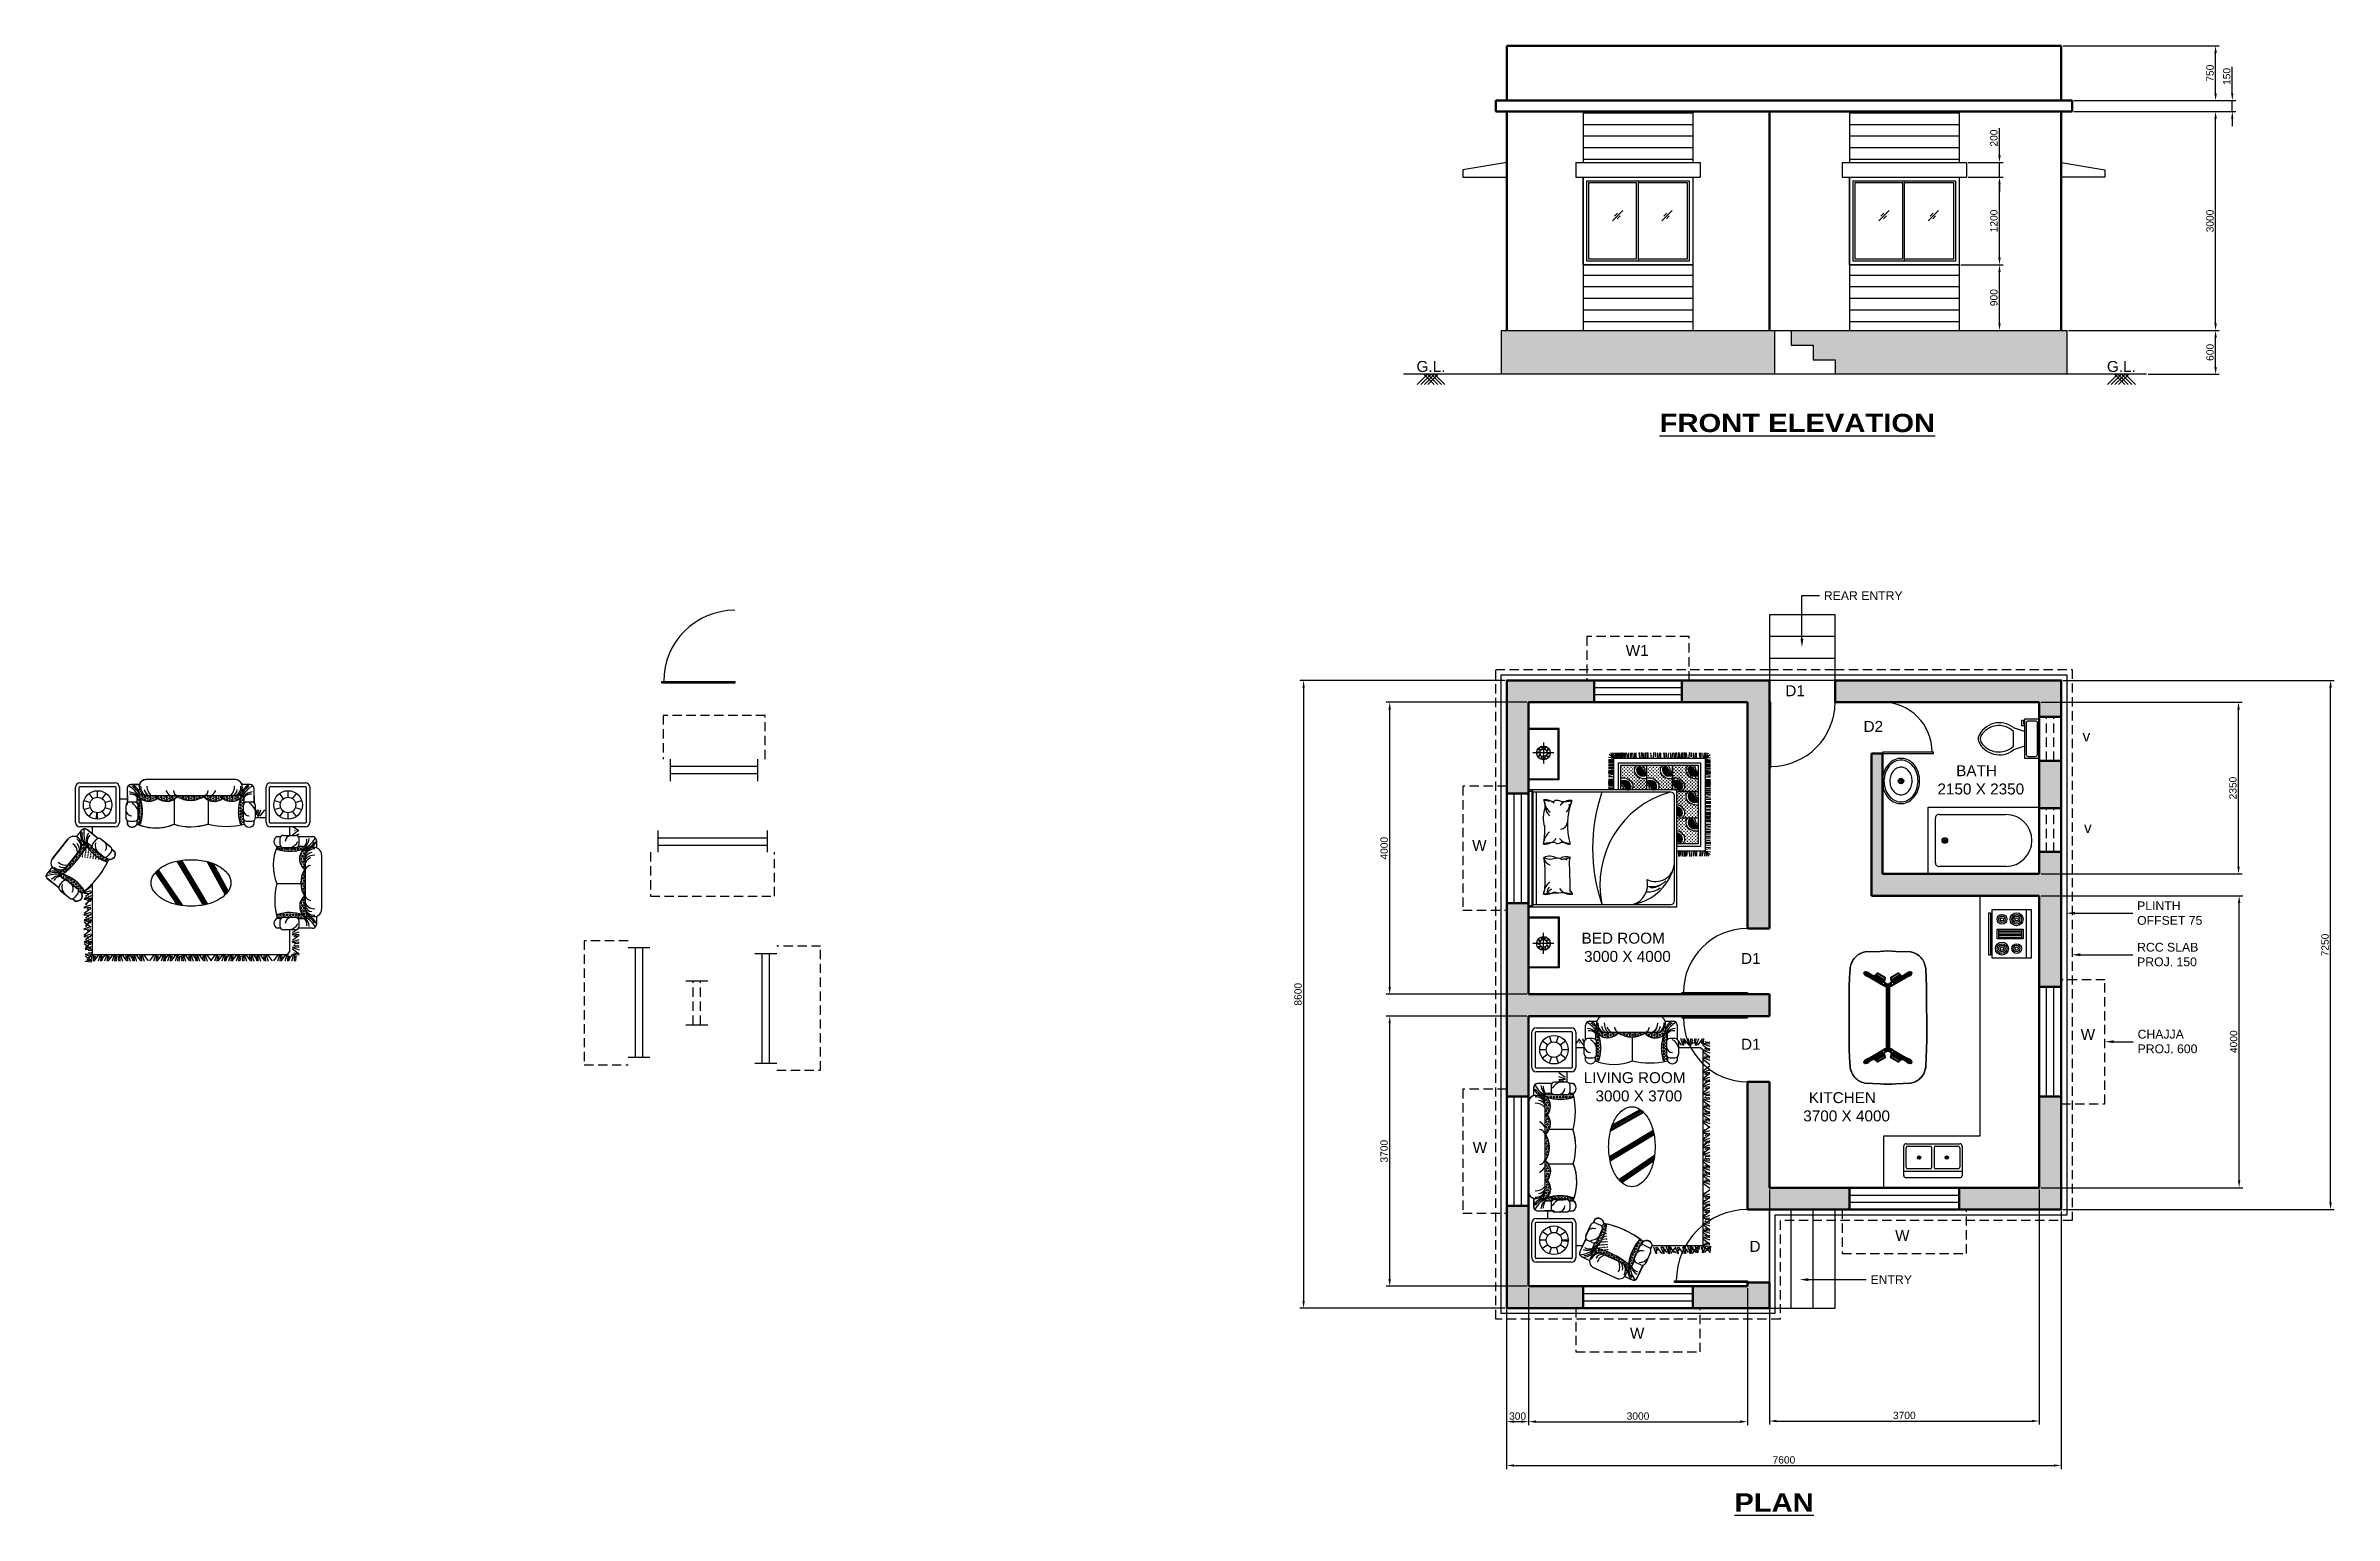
# Model space of a CAD drawing. Header units: millimetres. Extents: x 22804 to 54168, y 19058 to 39187.
import ezdxf
from ezdxf import colors
from ezdxf.entities.mleader import LeaderData, LeaderLine
from ezdxf.math import Vec2, Vec3

# ---------------------------------------------------------------- set-up
doc = ezdxf.new("R2010")
doc.units = ezdxf.units.MM
doc.header["$LTSCALE"] = 20
doc.linetypes.add('HIDDEN', pattern=[9.525, 6.35, -3.175])
for name, color, linetype in [('Chajja', 4, 'HIDDEN'), ('Door', 34, 'Continuous'), ('ELEVATION', 154, 'Continuous'), ('Furniture', 31, 'Continuous'), ('Plinth', 2, 'Continuous'), ('Stairs Step', 210, 'Continuous'), ('TABLE', 6, 'Continuous'), ('TABLE-BASE', 6, 'Continuous'), ('TABLE-CASTER', 6, 'Continuous'), ('TABLE-TOPVEN', 6, 'Continuous'), ('Text', 160, 'Continuous'), ('Ventilator', 1, 'HIDDEN'), ('Window', 1, 'Continuous')]:
    doc.layers.add(name, color=color, linetype=linetype)
doc.layers.add('FJ Dimension', color=254, linetype='Continuous', lineweight=50)
doc.layers.add('Wall', color=3, linetype='Continuous', lineweight=50)
doc.styles.get("Standard").update_dxf_attribs({"font": 'arial.ttf'})
doc.dimstyles.new('ISO-25', dxfattribs={"dimscale": 40, "dimtxt": 2.5, "dimasz": 2.5, "dimexe": 1.25, "dimexo": 0.625, "dimtad": 1, "dimtxsty": 'Standard', "dimcen": 2.5, "dimadec": 0, "dimazin": 0, "dimtfac": 1, "dimtmove": 0, "dimatfit": 3, "dimfxl": 1, "dimarcsym": 0})
pattern_1 = [(90, (36142.304, -25204.396), (-22.68, 22.68), [11.34, -34.02]), (180, (36147.974, -25198.726), (-22.68, -22.68), [11.34, -34.02])]

msp = doc.modelspace()

# ---------------------------------------------------------------- texts
at = {"layer": 'Text', "attachment_point": 1}
for s, width, insert, char_height in [('\\pxqc;G.L.', 1513.52236, (41031.07, 34868.876), 150), ('\\pxqc;G.L.', 1513.52236, (50493.805, 34868.876), 150), ('\\pxqc;{\\fArial Black|b1|i0|c0|p34;\\LFRONT ELEVATION}', 3816.99134, (44901.759, 34145.234), 250), ('\\pxqc;W1', 1513.52236, (43857.857, 30979.593), 150), ('\\pxqr;D1', 1513.52236, (45399.601, 30426.979), 150), ('\\pxqr;D2', 1513.52236, (46471.91, 29937.93), 150), ('\\pxqc;v', 1513.52236, (50014.544, 29807.509), 150), ('\\pxqc;BATH \\P  2150 X 2350', 1513.52236, (48509.176, 29331.422), 150), ('\\pxqc;W', 1513.52236, (41695.247, 28308.556), 150), ('\\pxqc;v', 1513.52236, (50034.486, 28552.915), 150), ('\\pxqc;BED ROOM \\P  3000 X 4000', 1513.52236, (43666.033, 27037.477), 150), ('\\pxqr;D1', 1513.52236, (44792.002, 26758.969), 150), ('\\pxqc;W', 1513.52236, (50035.165, 25719.29), 150), ('\\pxqr;D1', 1513.52236, (44792.002, 25584.17), 150), ('\\pxqc;LIVING ROOM \\P  3000 X 3700', 1513.52236, (43822.321, 25126.303), 150), ('\\pxqc;KITCHEN \\P  3700 X 4000 ', 1513.52236, (46670.229, 24852.659), 150), ('\\pxqc;W', 1513.52236, (41702.137, 24169.937), 150), ('\\pxqc;W', 1513.52236, (47492.001, 22965.089), 150), ('\\pxqr;D', 1513.52236, (44792.002, 22815.424), 150), ('\\pxqc;W', 1513.52236, (43857.857, 21625.426), 150), ('\\pxqc;{\\fArial Black|b1|i0|c0|p34;\\LPLAN}', 3816.99134, (44582.229, 19357.643), 250)]:
    msp.add_mtext_dynamic_manual_height_columns(s, width=width, gutter_width=12.5, heights=[0], dxfattribs=dict(at, insert=insert, char_height=char_height))

# ---------------------------------------------------------------- blocks, each defined once
blk = doc.blocks.new('Range-Oven - 30 in top')
for p, q in [((0, -3), (30, -3)), ((12, -6), (18, -6)), ((13, -20), (13, -6)), ((14, -6), (14, -20)), ((15, -20), (15, -6)), ((16, -6), (16, -20)), ((17, -20), (17, -6)), ((6, -24), (6, -25)), ((8, -25), (8, -24)), ((18, -20), (12, -20)), ((22, -25), (22, -24)), ((24, -24), (24, -25))]:
    blk.add_line(p, q)
for points in [[(0, -24), (0, 0), (30, 0), (30, -24)], [(12, -21), (12, -5), (18, -5), (18, -21)], [(2, -26), (2, -25), (28, -25), (28, -26)]]:
    blk.add_lwpolyline(points, close=True)
for centre, radius in [((6, -9), 4), ((6, -9), 3), ((6, -9), 2), ((6, -9), 1), ((24, -18), 4), ((24, -9), 3), ((24, -9), 2), ((24, -9), 1), ((6, -18), 3), ((6, -18), 2), ((6, -18), 1), ((24, -18), 3), ((24, -18), 2), ((24, -18), 1)]:
    blk.add_circle(centre, radius)
blk = doc.blocks.new('Sink-double - 36 in top')
for p, q in [((-18, -4), (18, -4)), ((-0.75, -18.5), (-0.75, -6.5)), ((0.75, -6.5), (0.75, -18.5))]:
    blk.add_line(p, q)
for points in [[(-16.5, 0), (16.5, 0)], [(-18, -19.5), (-18, -1.5)], [(-16.5, -18.5), (-16.5, -6.5)], [(-15.5, -5.5), (-1.75, -5.5)], [(1.75, -5.5), (15.5, -5.5)], [(16.5, -6.5), (16.5, -18.5)], [(18, -1.5), (18, -19.5)], [(16.5, -21), (-16.5, -21)], [(-1.75, -19.5), (-15.5, -19.5)], [(15.5, -19.5), (1.75, -19.5)]]:
    blk.add_lwpolyline(points)
for centre, radius in [((-8.5, -12.5), 1), ((-8.5, -12.5), 0.5), ((8.5, -12.5), 1), ((8.5, -12.5), 0.5)]:
    blk.add_circle(centre, radius)
for centre, radius, start, end in [((-16.5, -1.5), 1.5, 90, 180), ((16.5, -1.5), 1.5, 0, 90), ((-15.5, -6.5), 1, 90, 180), ((-1.75, -6.5), 1, 0, 90), ((1.75, -6.5), 1, 90, 180), ((15.5, -6.5), 1, 0, 90), ((-16.5, -19.5), 1.5, 180, 270), ((-15.5, -18.5), 1, 180, 270), ((-1.75, -18.5), 1, 270, 0), ((1.75, -18.5), 1, 180, 270), ((15.5, -18.5), 1, 270, 0), ((16.5, -19.5), 1.5, 270, 0)]:
    blk.add_arc(centre, radius, start, end)
blk = doc.blocks.new('table')
at = {"layer": 'TABLE', "color": 4}
blk.add_point((-22.9, 12, 0), dxfattribs=at)
at = {"layer": 'TABLE-BASE', "color": 4}
for p, q in [((-42.2, 14.5, 26), (-42.1, 14.5, 26)), ((-42.2, 14.5, 26), (-42.2, 14.5, 26)), ((-42.1, 14.5, 26), (-42.2, 14.5, 26)), ((-3.7, 14.5, 26), (-3.7, 14.5, 26)), ((-3.7, 14.5, 26), (-3.7, 14.5, 26)), ((-3.7, 14.5, 26), (-3.7, 14.5, 26)), ((-42.2, 9.6, 26), (-42.2, 9.5, 26)), ((-42.1, 9.6, 26), (-42.2, 9.6, 26)), ((-42.2, 9.5, 26), (-42.1, 9.5, 26)), ((-3.7, 9.6, 26), (-3.7, 9.5, 26)), ((-3.7, 9.6, 26), (-3.7, 9.6, 26)), ((-3.7, 9.5, 26), (-3.7, 9.5, 26))]:
    blk.add_line(p, q, dxfattribs=at)
for points in [[(-45.7, 23.6, 3.1), (-45.7, 23.7, 2.5), (-47, 22.9, 2.5), (-47, 22.9, 3.1)], [(-45.6, 23.6, 2.5), (-45.7, 23.7, 2.5), (-47, 22.9, 2.5), (-47, 22.8, 2.5)], [(-47, 22.9, 3.1), (-46.3, 23.3, 3.2), (-45.7, 23.6, 3.1)], [(-46.3, 23.3, 3.2), (-47, 22.9, 3.1), (-47, 22.8, 3.2), (-46.7, 22.9, 3.2)], [(-43.8, 17.8, 3.7), (-46.7, 22.9, 3.2), (-47, 22.8, 3.2), (-44, 17.7, 3.6)], [(-47, 22.9, 3.1), (-47, 22.9, 3.1), (-47, 22.8, 3.1), (-47, 22.8, 3.2)], [(-47, 22.8, 3.1), (-47, 22.9, 3.1), (-47, 22.9, 2.5), (-47, 22.8, 2.5)], [(-44, 17.7, 3.6), (-44, 17.7, 3.6), (-47, 22.8, 3.2), (-47, 22.8, 3.1)], [(-44.4, 13.5, 27), (-46.9, 17.7, 27), (-46.8, 17.8, 27), (-44.3, 13.4, 27)], [(-46.8, 17.8, 27.3), (-46.9, 17.7, 27.3), (-44.4, 13.5, 27.3), (-44.3, 13.4, 27.3)], [(-46.8, 17.8, 27), (-46.9, 17.7, 27), (-46.9, 17.7, 27.3), (-46.8, 17.8, 27.3)], [(-44.5, 13.5, 27), (-46.9, 17.6, 27), (-46.9, 17.7, 27), (-44.4, 13.5, 27)], [(-46.9, 17.7, 27.3), (-46.9, 17.6, 27.3), (-44.5, 13.5, 27.3), (-44.4, 13.5, 27.3)], [(-46.9, 17.7, 27.3), (-44.4, 13.5, 27.3), (-44.4, 13.5, 27.3), (-46.9, 17.7, 27.3)], [(-46.9, 17.7, 27), (-46.9, 17.6, 27), (-46.9, 17.6, 27.3), (-46.9, 17.7, 27.3)], [(-44.5, 13.5, 27), (-44.5, 13.6, 27), (-46.8, 17.6, 27), (-46.9, 17.6, 27)], [(-46.8, 17.6, 27.3), (-44.5, 13.6, 27.3), (-44.5, 13.5, 27.3), (-46.9, 17.6, 27.3)], [(-46.9, 17.6, 27), (-46.8, 17.6, 27), (-46.8, 17.6, 27.3), (-46.9, 17.6, 27.3)], [(-46.8, 17.9, 27), (-46.8, 17.9, 27.3), (-45.2, 19.6, 27.3), (-45.2, 19.6, 27)], [(-46, 18.7, 27.3), (-46.8, 17.9, 27.3), (-44.3, 13.4, 27.3), (-43.1, 13.7, 27.3)], [(-44.3, 13.4, 27), (-46.8, 17.9, 27), (-46.1, 18.6, 27), (-43.1, 13.7, 27)], [(-44.3, 13.4, 27), (-44.3, 13.4, 27), (-46.8, 17.8, 27), (-46.8, 17.9, 27)], [(-46.8, 17.8, 27.3), (-44.3, 13.4, 27.3), (-44.3, 13.4, 27.3), (-46.8, 17.9, 27.3)], [(-46.8, 17.9, 27), (-46.8, 17.8, 27), (-46.8, 17.8, 27.3), (-46.8, 17.9, 27.3)], [(-44.5, 13.6, 27.3), (-46.8, 17.6, 27.3), (-46.8, 17.6, 27), (-44.5, 13.6, 27)], [(-46.5, 23.1, 3.2), (-46.3, 23.2, 3.3), (-46.3, 23.3, 3.2), (-46.7, 22.9, 3.2)], [(-43.6, 18, 3.7), (-46.5, 23.1, 3.2), (-46.7, 22.9, 3.2), (-43.8, 17.8, 3.7)], [(-46.3, 23.2, 3.3), (-46.5, 23.1, 3.2), (-43.6, 18, 3.7), (-43.3, 18.1, 3.7)], [(-45.7, 23.6, 3.1), (-46.3, 23.3, 3.2), (-45.9, 23.5, 3.2), (-45.7, 23.6, 3.2)], [(-45.9, 23.5, 3.2), (-46.3, 23.3, 3.2), (-46.3, 23.2, 3.3), (-46.1, 23.3, 3.2)], [(-43.4, 18.1, 3.7), (-43.1, 18.2, 3.7), (-46.1, 23.3, 3.2), (-46.3, 23.2, 3.3)], [(-42.9, 18.3, 3.7), (-45.9, 23.5, 3.2), (-46.1, 23.3, 3.2), (-43.1, 18.2, 3.7)], [(-43.1, 13.7, 27), (-46.1, 18.6, 27), (-45.8, 18.9, 27), (-42.7, 13.8, 27)], [(-45.5, 19.2, 27.3), (-46, 18.7, 27.3), (-43.1, 13.7, 27.3), (-42.7, 13.8, 27.3)], [(-42.7, 18.5, 3.6), (-45.7, 23.6, 3.2), (-45.9, 23.5, 3.2), (-42.9, 18.3, 3.7)], [(-42.7, 13.8, 27), (-45.8, 18.9, 27), (-45.2, 19.6, 27), (-42, 14, 26.6)], [(-45.7, 23.6, 3.1), (-45.6, 23.6, 3.1), (-45.6, 23.6, 2.5), (-45.7, 23.7, 2.5)], [(-45.7, 23.6, 3.1), (-45.7, 23.6, 3.1), (-45.7, 23.6, 3.2), (-45.6, 23.6, 3.1)], [(-44.4, 21.4, 27.3), (-44.4, 21.4, 27.3), (-45.6, 20.7, 27.3), (-45.7, 20.6, 27.3)], [(-45.7, 20.6, 27.3), (-45.7, 20.5, 27.3), (-44.3, 21.3, 27.3), (-44.3, 21.4, 27.3)], [(-45.7, 20.5, 27.3), (-41.6, 13.5, 27.3), (-40.3, 14.3, 27.3), (-44.3, 21.3, 27.3)], [(-45.6, 20.7, 26.9), (-45.7, 20.6, 26.9), (-45.7, 20.6, 26.9), (-45.6, 20.7, 26.9)], [(-45.6, 20.7, 27.3), (-45.6, 20.7, 26.9), (-45.7, 20.6, 26.9), (-45.7, 20.6, 27.3)], [(-45.6, 20.6, 26.9), (-45.7, 20.6, 26.9), (-45.7, 20.6, 26.9), (-45.6, 20.7, 26.9)], [(-45.7, 20.6, 27.3), (-45.7, 20.6, 26.9), (-45.7, 20.6, 26.9), (-45.7, 20.6, 27.3)], [(-45.7, 20.6, 26.9), (-45.7, 20.6, 26.9), (-45.7, 20.6, 26.9), (-45.7, 20.5, 26.9)], [(-45.7, 20.6, 26.9), (-45.7, 20.5, 26.9), (-45.7, 20.5, 26.9), (-45.7, 20.5, 27)], [(-45.7, 20.6, 26.8), (-45.6, 20.5, 26.8), (-45.7, 20.5, 26.9), (-45.7, 20.6, 26.9)], [(-45.7, 20.5, 26.9), (-45.7, 20.5, 26.9), (-45.7, 20.5, 26.9), (-45.7, 20.6, 26.9)], [(-45.7, 20.6, 26.9), (-45.7, 20.5, 26.9), (-45.7, 20.5, 26.9), (-45.7, 20.6, 26.9)], [(-45.7, 20.6, 26.8), (-45.7, 20.6, 26.9), (-45.7, 20.6, 26.9), (-45.7, 20.6, 26.8)], [(-45.6, 20.6, 26.8), (-45.6, 20.5, 26.8), (-45.7, 20.6, 26.8), (-45.6, 20.6, 26.8)], [(-45.6, 20.6, 26.8), (-45.7, 20.6, 26.8), (-45.7, 20.6, 26.8), (-45.6, 20.6, 26.8)], [(-45.6, 20.6, 26.8), (-45.7, 20.6, 26.8), (-45.7, 20.6, 26.9), (-45.6, 20.6, 26.8)], [(-45.6, 20.6, 26.8), (-45.7, 20.6, 26.9), (-45.7, 20.6, 26.9), (-45.6, 20.6, 26.9)], [(-45.6, 20.6, 26.8), (-45.6, 20.6, 26.9), (-45.7, 20.6, 26.9), (-45.6, 20.6, 26.9)], [(-45.6, 20.6, 26.9), (-45.7, 20.6, 26.9), (-45.7, 20.6, 26.9), (-45.6, 20.6, 26.9)], [(-45.6, 20.6, 26.9), (-45.7, 20.6, 26.9), (-45.7, 20.6, 26.9), (-45.6, 20.6, 26.9)], [(-45.7, 20.6, 27.3), (-45.7, 20.6, 26.9), (-45.7, 20.6, 26.9), (-45.7, 20.6, 27.3)], [(-45.7, 20.6, 26.9), (-45.7, 20.5, 27), (-45.7, 20.5, 27.3), (-45.7, 20.6, 27.3)], [(-45.7, 20.5, 26.9), (-45.6, 20.5, 26.9), (-45.6, 20.5, 27), (-45.7, 20.5, 27)], [(-45.7, 20.5, 27), (-42.2, 14.6, 26.5), (-42, 14.2, 27.3), (-45.7, 20.5, 27.3)], [(-45.6, 20.5, 26.8), (-45.6, 20.5, 26.8), (-45.6, 20.5, 26.9), (-45.7, 20.5, 26.9)], [(-45.7, 20.5, 26.9), (-45.6, 20.5, 26.9), (-45.6, 20.5, 26.9), (-45.7, 20.5, 26.9)], [(-44.4, 21.4, 27.3), (-44.4, 21.3, 26.9), (-45.6, 20.7, 26.9), (-45.6, 20.7, 27.3)], [(-45.4, 20.8, 26.9), (-45.6, 20.7, 26.9), (-45.4, 20.8, 26.9)], [(-45.4, 20.8, 26.8), (-45.4, 20.8, 26.8), (-45.6, 20.6, 26.8), (-45.6, 20.6, 26.9)], [(-45.4, 20.8, 26.9), (-45.4, 20.8, 26.8), (-45.6, 20.6, 26.9), (-45.6, 20.7, 26.9)], [(-45.6, 20.6, 26.8), (-45.4, 20.7, 26.8), (-45.3, 20.6, 26.8), (-45.6, 20.5, 26.8)], [(-45.6, 20.6, 26.8), (-45.6, 20.6, 26.8), (-45.6, 20.6, 26.9), (-45.6, 20.6, 26.8)], [(-45.6, 20.6, 26.8), (-45.6, 20.5, 26.8), (-45.6, 20.5, 26.8), (-45.6, 20.6, 26.8)], [(-45.6, 20.5, 26.8), (-45.3, 20.6, 26.8), (-45.3, 20.6, 26.8), (-45.5, 20.5, 26.8)], [(-45.6, 20.5, 26.9), (-45.5, 20.3, 26.9), (-45.5, 20.2, 27), (-45.6, 20.5, 27)], [(-45.5, 20.5, 26.8), (-45.5, 20.4, 26.8), (-45.5, 20.4, 26.8), (-45.6, 20.5, 26.8)], [(-45.6, 20.5, 26.8), (-45.5, 20.3, 26.8), (-45.5, 20.3, 26.8), (-45.6, 20.5, 26.8)], [(-45.6, 20.5, 26.8), (-45.5, 20.3, 26.8), (-45.5, 20.3, 26.9), (-45.6, 20.5, 26.9)], [(-45.6, 20.5, 26.9), (-45.5, 20.3, 26.9), (-45.5, 20.3, 26.9), (-45.6, 20.5, 26.9)], [(-45.5, 20.5, 26.8), (-45.3, 20.6, 26.8), (-45.3, 20.5, 26.8), (-45.5, 20.4, 26.8)], [(-45.5, 20.3, 26.8), (-45.2, 20.5, 26.8), (-45.2, 20.4, 26.8), (-45.4, 20.3, 26.8)], [(-45.5, 20.4, 26.8), (-45.3, 20.5, 26.8), (-45.2, 20.5, 26.8), (-45.5, 20.3, 26.8)], [(-45.5, 20.4, 26.8), (-45.5, 20.3, 26.8), (-45.5, 20.3, 26.8), (-45.5, 20.4, 26.8)], [(-45.5, 20.3, 26.9), (-45.4, 20, 26.9), (-45.3, 20, 27), (-45.5, 20.2, 27)], [(-45.4, 20.3, 26.8), (-45.4, 20.2, 26.8), (-45.5, 20.2, 26.8), (-45.5, 20.3, 26.8)], [(-45.5, 20.3, 26.8), (-45.3, 20, 26.8), (-45.4, 20, 26.9), (-45.5, 20.3, 26.9)], [(-45.4, 20.2, 26.8), (-45.4, 20.2, 26.8), (-45.4, 20.2, 26.8), (-45.5, 20.2, 26.8)], [(-45.2, 19.6, 27.3), (-45.5, 19.2, 27.3), (-42.7, 13.8, 27.3), (-42, 14, 27.3)], [(-45.3, 20.8, 26.9), (-45.4, 20.8, 26.9), (-45.4, 20.8, 26.9), (-45.3, 20.8, 26.9)], [(-45.3, 20.8, 26.8), (-45.3, 20.8, 26.8), (-45.4, 20.7, 26.8), (-45.4, 20.8, 26.8)], [(-45.3, 20.8, 26.8), (-45.3, 20.8, 26.8), (-45.4, 20.8, 26.8), (-45.4, 20.8, 26.9)], [(-45.4, 20.2, 26.8), (-45.2, 20.4, 26.8), (-45.1, 20.3, 26.8), (-45.4, 20.2, 26.8)], [(-45.4, 20.3, 26.8), (-45.2, 20.4, 26.8), (-45.2, 20.4, 26.8), (-45.4, 20.2, 26.8)], [(-45.4, 20.2, 26.8), (-45.1, 20.3, 26.8), (-45.1, 20.2, 26.8), (-45.3, 20.1, 26.8)], [(-45.4, 20.2, 26.8), (-45.3, 20.1, 26.8), (-45.4, 20.1, 26.8), (-45.4, 20.2, 26.8)], [(-45.3, 20.1, 26.8), (-45.3, 20, 26.8), (-45.3, 20, 26.8), (-45.4, 20.1, 26.8)], [(-45.4, 20, 26.9), (-42.3, 14.7, 26.3), (-42.2, 14.6, 26.5), (-45.3, 20, 27)], [(-45.4, 20, 26.9), (-45.3, 20, 26.8), (-42.3, 14.7, 26.2), (-42.3, 14.7, 26.3)], [(-45.2, 20.9, 26.9), (-45.3, 20.8, 26.9), (-45.3, 20.8, 26.9), (-45.2, 20.9, 26.9)], [(-45.1, 20.9, 26.8), (-45.1, 20.8, 26.8), (-45.3, 20.7, 26.8), (-45.3, 20.8, 26.8)], [(-45.2, 20.9, 26.9), (-45.2, 20.9, 26.8), (-45.3, 20.8, 26.8), (-45.3, 20.8, 26.9)], [(-45.3, 20.6, 26.8), (-45.3, 20.6, 26.8), (-45.1, 20.8, 26.8), (-45, 20.7, 26.8)], [(-45.2, 20.5, 26.8), (-45.3, 20.5, 26.8), (-45, 20.7, 26.8), (-45, 20.6, 26.8)], [(-44.8, 20.3, 26.7), (-45.3, 20, 26.8), (-45.1, 20.2, 26.8)], [(-44.9, 19.4, 26.7), (-45.3, 20, 26.8), (-44.8, 20.3, 26.7), (-44.4, 19.9, 26.6)], [(-45.3, 20.1, 26.8), (-45.1, 20.2, 26.8), (-45.1, 20.2, 26.8), (-45.3, 20, 26.8)], [(-45.3, 20, 26.8), (-42.3, 14.7, 26.2), (-42.3, 14.7, 26.2), (-45.3, 20, 26.8)], [(-45, 21, 26.8), (-45.2, 20.9, 26.9), (-45.2, 20.9, 26.9), (-45, 21, 26.9)], [(-45, 21, 26.8), (-45, 20.9, 26.8), (-45.1, 20.9, 26.8), (-45.2, 20.9, 26.8)], [(-45, 21, 26.8), (-45, 21, 26.8), (-45.2, 20.9, 26.8), (-45.2, 20.9, 26.9)], [(-45.2, 20.4, 26.8), (-44.9, 20.6, 26.8), (-44.9, 20.5, 26.8), (-45.2, 20.4, 26.8)], [(-45.2, 20.4, 26.8), (-45.2, 20.5, 26.8), (-45, 20.6, 26.8), (-44.9, 20.6, 26.8)], [(-45.2, 20.4, 26.8), (-44.9, 20.5, 26.8), (-44.9, 20.5, 26.8), (-45.1, 20.3, 26.8)], [(-41.9, 14, 27.3), (-41.9, 14, 27.3), (-45.2, 19.6, 27.3), (-45.1, 19.6, 27.3)], [(-42, 14, 27.3), (-41.9, 14, 27.3), (-45.1, 19.6, 27.3), (-45.2, 19.6, 27.3)], [(-42, 14, 26.6), (-42, 14, 26.6), (-45.2, 19.6, 27), (-45.1, 19.5, 27)], [(-45.1, 19.6, 27.3), (-45.1, 19.6, 27), (-45.2, 19.6, 27), (-45.2, 19.6, 27.3)], [(-45.2, 19.6, 27.3), (-45.1, 19.6, 27), (-45.1, 19.6, 27), (-45.1, 19.6, 27.3)], [(-45, 20.7, 26.8), (-45.1, 20.8, 26.8), (-44.7, 21, 26.8), (-44.7, 20.9, 26.8)], [(-45.1, 20.8, 26.8), (-45.1, 20.8, 26.8), (-44.8, 21, 26.8), (-44.7, 21, 26.8)], [(-45, 20.9, 26.8), (-45, 20.9, 26.8), (-45.1, 20.8, 26.8), (-45.1, 20.9, 26.8)], [(-45.1, 20.3, 26.8), (-44.9, 20.5, 26.8), (-44.8, 20.4, 26.7), (-45.1, 20.2, 26.8)], [(-45.1, 20.2, 26.8), (-44.8, 20.4, 26.7), (-44.8, 20.3, 26.7), (-45.1, 20.2, 26.8)], [(-45.1, 19.6, 27), (-45.1, 19.5, 27), (-45.1, 19.5, 27)], [(-45.1, 19.6, 27), (-45.1, 19.6, 27), (-45.1, 19.6, 26.9), (-45.1, 19.6, 27)], [(-45.1, 19.6, 27), (-45.1, 19.6, 27), (-45.1, 19.6, 27), (-45.1, 19.6, 26.9)], [(-41.9, 14.1, 26.6), (-42, 14.1, 26.6), (-45.1, 19.5, 27), (-45.1, 19.6, 27)], [(-41.9, 14.1, 26.6), (-41.9, 14.1, 26.6), (-45.1, 19.6, 27), (-45.1, 19.6, 26.9)], [(-44.9, 21.1, 26.8), (-45, 21, 26.8), (-45, 21, 26.9), (-44.9, 21.1, 26.9)], [(-44.8, 21, 26.8), (-45, 20.9, 26.8), (-45, 20.9, 26.8), (-44.8, 21.1, 26.8)], [(-44.8, 21.1, 26.8), (-45, 20.9, 26.8), (-45, 21, 26.8), (-44.9, 21.1, 26.8)], [(-44.9, 21.1, 26.8), (-45, 21, 26.8), (-45, 21, 26.8), (-44.9, 21.1, 26.8)], [(-44.9, 21.1, 26.8), (-45, 21, 26.8), (-45, 21, 26.8), (-44.9, 21.1, 26.8)], [(-44.9, 21.1, 26.8), (-45, 21, 26.8), (-45, 21, 26.8), (-44.9, 21.1, 26.8)], [(-44.9, 21.1, 26.8), (-45, 21, 26.8), (-45, 21, 26.8), (-44.9, 21.1, 26.8)], [(-44.9, 21.1, 26.8), (-45, 21, 26.8), (-45, 21, 26.8), (-44.9, 21.1, 26.8)], [(-44.9, 21.1, 26.8), (-45, 21, 26.8), (-45, 21, 26.8), (-44.9, 21.1, 26.8)], [(-44.8, 21, 26.8), (-45, 20.9, 26.8), (-45, 20.9, 26.8), (-44.8, 21, 26.8)], [(-45, 20.6, 26.8), (-45, 20.7, 26.8), (-44.6, 20.9, 26.8), (-44.6, 20.8, 26.8)], [(-45, 20.7, 26.8), (-45, 20.7, 26.8), (-44.7, 20.9, 26.8), (-44.6, 20.9, 26.8)], [(-44.8, 21.1, 26.9), (-44.9, 21.1, 26.8), (-44.9, 21.1, 26.9), (-44.8, 21.1, 26.9)], [(-44.8, 21.1, 26.8), (-44.7, 21.1, 26.8), (-44.8, 21.1, 26.8), (-44.9, 21.1, 26.8)], [(-44.9, 20.6, 26.8), (-44.6, 20.8, 26.8), (-44.5, 20.7, 26.8), (-44.9, 20.5, 26.8)], [(-44.9, 20.5, 26.8), (-44.5, 20.7, 26.8), (-44.5, 20.6, 26.8), (-44.8, 20.4, 26.7)], [(-44.9, 20.5, 26.8), (-44.5, 20.7, 26.8), (-44.5, 20.7, 26.8), (-44.9, 20.5, 26.8)], [(-44.2, 18.1, 26.6), (-44.9, 19.4, 26.7), (-44.4, 19.9, 26.6), (-43.7, 18.6, 26.4)], [(-44.7, 21.2, 26.9), (-44.8, 21.1, 26.9), (-44.8, 21.1, 26.9), (-44.7, 21.2, 26.9)], [(-44.6, 21.2, 26.8), (-44.6, 21.2, 26.8), (-44.7, 21.1, 26.8), (-44.8, 21.1, 26.8)], [(-44.7, 21.2, 26.9), (-44.7, 21.2, 26.9), (-44.8, 21.1, 26.8), (-44.8, 21.1, 26.9)], [(-44.7, 21, 26.8), (-44.8, 21, 26.8), (-44.7, 21.1, 26.8), (-44.6, 21.1, 26.8)], [(-44.7, 21.1, 26.8), (-44.7, 21.1, 26.8), (-44.8, 21, 26.8), (-44.8, 21.1, 26.8)], [(-44.4, 19.9, 26.6), (-44.8, 20.3, 26.7), (-44.4, 20.6, 26.7), (-44.1, 20.1, 26.6)], [(-44.8, 20.4, 26.7), (-44.5, 20.6, 26.8), (-44.4, 20.6, 26.7), (-44.8, 20.3, 26.7)], [(-44.6, 21.3, 26.9), (-44.7, 21.2, 26.9), (-44.7, 21.2, 26.9), (-44.5, 21.3, 26.9)], [(-44.6, 21.1, 26.8), (-44.7, 21.1, 26.8), (-44.4, 21.3, 26.8), (-44.3, 21.2, 26.8)], [(-44.5, 21.3, 26.8), (-44.5, 21.3, 26.8), (-44.6, 21.2, 26.8), (-44.7, 21.2, 26.8)], [(-44.6, 21.3, 26.9), (-44.5, 21.3, 26.9), (-44.7, 21.2, 26.8), (-44.7, 21.2, 26.9)], [(-44.7, 20.9, 26.8), (-44.7, 21, 26.8), (-44.6, 21.1, 26.8), (-44.5, 21, 26.8)], [(-44.4, 21.3, 26.9), (-44.6, 21.3, 26.9), (-44.5, 21.3, 26.9), (-44.4, 21.3, 26.9)], [(-44.4, 21.3, 26.8), (-44.4, 21.3, 26.8), (-44.5, 21.2, 26.8), (-44.6, 21.2, 26.8)], [(-44.4, 21.3, 26.9), (-44.4, 21.3, 26.9), (-44.5, 21.3, 26.9), (-44.6, 21.3, 26.9)], [(-44.6, 20.8, 26.8), (-44.6, 20.9, 26.8), (-44.5, 21, 26.8), (-44.4, 20.9, 26.8)], [(-44.6, 20.8, 26.8), (-44.4, 20.9, 26.8), (-44.4, 20.8, 26.8), (-44.5, 20.7, 26.8)], [(-44.4, 21.3, 26.8), (-44.4, 21.3, 26.8), (-44.4, 21.3, 26.8), (-44.5, 21.3, 26.8)], [(-44.4, 21.3, 26.9), (-44.4, 21.3, 26.9), (-44.5, 21.3, 26.8), (-44.5, 21.3, 26.9)], [(-44.5, 21, 26.8), (-44.5, 21, 26.8), (-44.3, 21.2, 26.8), (-44.3, 21.1, 26.8)], [(-44.4, 20.9, 26.8), (-44.5, 21, 26.8), (-44.3, 21.1, 26.8), (-44.2, 21, 26.8)], [(-44.5, 20.7, 26.8), (-44.3, 20.8, 26.8), (-44.3, 20.7, 26.8), (-44.5, 20.6, 26.8)], [(-44.5, 20.7, 26.8), (-44.4, 20.8, 26.8), (-44.3, 20.8, 26.8), (-44.5, 20.7, 26.8)], [(-44.5, 20.6, 26.8), (-44.3, 20.7, 26.8), (-44.2, 20.7, 26.8), (-44.4, 20.6, 26.7)], [(-44.5, 13.5, 27.3), (-44.5, 13.6, 27.3), (-44.5, 13.6, 27), (-44.5, 13.5, 27)], [(-44.4, 13.5, 27.3), (-44.5, 13.5, 27.3), (-44.5, 13.5, 27), (-44.4, 13.5, 27)], [(-44.4, 21.4, 27.3), (-44.4, 21.4, 26.9), (-44.4, 21.4, 26.9), (-44.4, 21.4, 27.3)], [(-44.4, 21.4, 26.9), (-44.4, 21.4, 26.9), (-44.4, 21.4, 26.9)], [(-44.3, 21.3, 26.9), (-44.4, 21.3, 26.9), (-44.4, 21.4, 26.9), (-44.3, 21.3, 26.9)], [(-44.3, 21.3, 26.9), (-44.4, 21.4, 26.9), (-44.4, 21.4, 26.9), (-44.3, 21.3, 26.9)], [(-44.3, 21.3, 26.9), (-44.4, 21.4, 26.9), (-44.4, 21.4, 26.9), (-44.3, 21.3, 26.9)], [(-44.4, 21.4, 26.9), (-44.4, 21.4, 26.9), (-44.3, 21.3, 26.9)], [(-44.4, 21.4, 26.9), (-44.4, 21.4, 26.9), (-44.3, 21.3, 26.9), (-44.4, 21.3, 26.9)], [(-44.4, 21.4, 26.9), (-44.4, 21.4, 26.9), (-44.4, 21.4, 26.9)], [(-44.4, 21.4, 26.9), (-44.4, 21.4, 26.9), (-44.4, 21.4, 26.9)], [(-44.4, 21.4, 26.9), (-44.4, 21.3, 26.9), (-44.4, 21.3, 26.9), (-44.4, 21.4, 26.9)], [(-44.4, 21.3, 26.9), (-44.4, 21.3, 26.8), (-44.4, 21.3, 26.9), (-44.4, 21.4, 26.9)], [(-44.4, 21.4, 26.9), (-44.4, 21.3, 26.9), (-44.4, 21.3, 26.9), (-44.4, 21.4, 26.9)], [(-44.4, 21.4, 26.9), (-44.4, 21.3, 26.9), (-44.4, 21.3, 26.9), (-44.4, 21.4, 26.9)], [(-44.4, 21.4, 26.9), (-44.4, 21.3, 26.9), (-44.4, 21.3, 26.9), (-44.4, 21.4, 26.9)], [(-44.4, 21.3, 26.9), (-44.4, 21.3, 26.9), (-44.4, 21.3, 26.9), (-44.4, 21.4, 26.9)], [(-44.4, 21.3, 26.9), (-44.4, 21.4, 27.3), (-44.4, 21.4, 27.3), (-44.4, 21.4, 26.9)], [(-44.4, 21.4, 26.9), (-44.4, 21.4, 27.3), (-44.3, 21.4, 27.3), (-44.3, 21.3, 26.9)], [(-44.3, 21.3, 26.9), (-44.3, 21.3, 26.9), (-44.4, 21.3, 26.9), (-44.3, 21.3, 26.9)], [(-44.3, 21.3, 26.9), (-44.3, 21.3, 26.8), (-44.4, 21.3, 26.8), (-44.3, 21.3, 26.9)], [(-44.3, 21.3, 26.8), (-44.4, 21.3, 26.8), (-44.4, 21.3, 26.8), (-44.3, 21.3, 26.8)], [(-44.4, 21.3, 26.8), (-44.4, 21.3, 26.8), (-44.4, 21.3, 26.8), (-44.4, 21.3, 26.9)], [(-44.4, 21.3, 26.8), (-44.4, 21.3, 26.8), (-44.4, 21.3, 26.8), (-44.4, 21.3, 26.9)], [(-44.3, 21.2, 26.8), (-44.4, 21.3, 26.8), (-44.4, 21.3, 26.8), (-44.3, 21.2, 26.8)], [(-44.4, 20.9, 26.8), (-44.2, 21, 26.8), (-44.2, 20.9, 26.8), (-44.4, 20.8, 26.8)], [(-44.4, 20.8, 26.8), (-44.2, 20.9, 26.8), (-44.1, 20.9, 26.8), (-44.3, 20.8, 26.8)], [(-44.1, 20.1, 26.6), (-44.4, 20.6, 26.7), (-44.2, 20.7, 26.8), (-43.8, 20.2, 26.7)], [(-43.7, 18.6, 26.4), (-44.4, 19.9, 26.6), (-44.1, 20.1, 26.6), (-43.3, 18.8, 26.5)], [(-44.3, 13.4, 27.3), (-44.4, 13.5, 27.3), (-44.4, 13.5, 27), (-44.3, 13.4, 27)], [(-44.3, 21.3, 27), (-44.3, 21.3, 26.9), (-44.3, 21.4, 27.3), (-44.3, 21.3, 27.3)], [(-44.3, 21.3, 26.9), (-44.3, 21.3, 26.9), (-44.3, 21.3, 26.9)], [(-44.3, 21.3, 26.9), (-44.3, 21.3, 26.9), (-44.3, 21.3, 27), (-44.3, 21.3, 26.9)], [(-44.3, 21.3, 26.8), (-44.3, 21.3, 26.8), (-44.3, 21.3, 26.9)], [(-44.2, 21, 26.9), (-44.3, 21.3, 26.9), (-44.3, 21.3, 27), (-44.1, 21, 27)], [(-40.9, 15.4, 26.5), (-44.3, 21.3, 27), (-44.3, 21.3, 27.3), (-40.7, 15, 27.3)], [(-44.2, 21, 26.8), (-44.3, 21.2, 26.8), (-44.3, 21.3, 26.8), (-44.2, 21, 26.8)], [(-44.2, 21, 26.8), (-44.3, 21.3, 26.8), (-44.3, 21.3, 26.9), (-44.2, 21, 26.9)], [(-44.2, 21, 26.9), (-44.3, 21.3, 26.9), (-44.3, 21.3, 26.9), (-44.2, 21, 26.9)], [(-44.3, 21.1, 26.8), (-44.3, 21.2, 26.8), (-44.3, 21.2, 26.8), (-44.3, 21.1, 26.8)], [(-44.2, 21, 26.8), (-44.3, 21.1, 26.8), (-44.3, 21.1, 26.8), (-44.2, 21.1, 26.8)], [(-44.3, 20.8, 26.8), (-44.1, 20.9, 26.8), (-44.1, 20.8, 26.8), (-44.3, 20.7, 26.8)], [(-44.3, 20.7, 26.8), (-44.1, 20.8, 26.8), (-44.1, 20.8, 26.8), (-44.2, 20.7, 26.8)], [(-43.1, 13.7, 27.3), (-44.3, 13.4, 27.3), (-44.3, 13.4, 27), (-43.1, 13.7, 27)], [(-44.2, 21, 26.8), (-44.2, 21, 26.8), (-44.2, 21.1, 26.8), (-44.2, 21, 26.8)], [(-44, 20.8, 26.9), (-44.2, 21, 26.9), (-44.1, 21, 27), (-44, 20.8, 27)], [(-44.1, 20.9, 26.8), (-44.2, 20.9, 26.8), (-44.1, 21, 26.8), (-44.1, 20.9, 26.8)], [(-44.2, 20.9, 26.8), (-44.2, 21, 26.8), (-44.2, 21, 26.8), (-44.1, 21, 26.8)], [(-44, 20.8, 26.8), (-44.2, 21, 26.8), (-44.2, 21, 26.9), (-44, 20.8, 26.9)], [(-43.8, 20.2, 26.7), (-44.2, 20.7, 26.8), (-44.1, 20.8, 26.8), (-43.7, 20.1, 26.7)], [(-43.8, 17.5, 26.5), (-44.2, 18.1, 26.6), (-43.7, 18.6, 26.4), (-43.3, 18, 26.4)], [(-44.1, 20.8, 26.8), (-44.1, 20.9, 26.8), (-44.1, 20.9, 26.8), (-44.1, 20.8, 26.8)], [(-44.1, 20.8, 26.8), (-44.1, 20.8, 26.8), (-44.1, 20.8, 26.8), (-44, 20.8, 26.8)], [(-43.3, 18.8, 26.5), (-44.1, 20.1, 26.6), (-43.8, 20.2, 26.7), (-43.1, 18.8, 26.5)], [(-41, 15.4, 26.3), (-44, 20.8, 26.9), (-44, 20.8, 27), (-40.9, 15.4, 26.5)], [(-41, 15.4, 26.3), (-41, 15.5, 26.2), (-44, 20.8, 26.8), (-44, 20.8, 26.9)], [(-42.3, 15.3, 4), (-43.8, 17.8, 3.7), (-44, 17.7, 3.6), (-42.5, 15.2, 3.9)], [(-42.5, 15.2, 3.9), (-44, 17.7, 3.6), (-44, 17.7, 3.6), (-42.6, 15.1, 3.8)], [(-43.1, 18.8, 26.5), (-43.8, 20.2, 26.7), (-43.7, 20.1, 26.7), (-42.9, 18.8, 26.6)], [(-42.1, 15.4, 4), (-43.6, 18, 3.7), (-43.8, 17.8, 3.7), (-42.3, 15.3, 4)], [(-43.4, 16.8, 26.4), (-43.8, 17.5, 26.5), (-43.3, 18, 26.4), (-42.9, 17.3, 26.3)], [(-43.3, 18, 26.4), (-43.7, 18.6, 26.4), (-43.3, 18.8, 26.5), (-42.9, 18.2, 26.4)], [(-43.3, 18.1, 3.7), (-43.6, 18, 3.7), (-42.1, 15.4, 4), (-41.9, 15.5, 4)], [(-41.9, 15.5, 4), (-41.7, 15.7, 4), (-43.1, 18.2, 3.7), (-43.4, 18.1, 3.7)], [(-42.9, 15.9, 26.3), (-43.4, 16.8, 26.4), (-42.9, 17.3, 26.3), (-42.5, 16.4, 26.2)], [(-42.9, 18.2, 26.4), (-43.3, 18.8, 26.5), (-43.1, 18.8, 26.5), (-42.7, 18.2, 26.4)], [(-42.9, 17.3, 26.3), (-43.3, 18, 26.4), (-42.9, 18.2, 26.4), (-42.6, 17.5, 26.3)], [(-42.7, 18.2, 26.4), (-43.1, 18.8, 26.5), (-42.9, 18.8, 26.6), (-42.6, 18.2, 26.5)], [(-41.4, 15.8, 4), (-42.9, 18.3, 3.7), (-43.1, 18.2, 3.7), (-41.7, 15.7, 4)], [(-42.7, 13.8, 27.3), (-43.1, 13.7, 27.3), (-43.1, 13.7, 27), (-42.7, 13.8, 27)], [(-41.3, 15.9, 3.9), (-42.7, 18.5, 3.6), (-42.9, 18.3, 3.7), (-41.4, 15.8, 4)], [(-42.6, 17.5, 26.3), (-42.9, 18.2, 26.4), (-42.7, 18.2, 26.4), (-42.4, 17.5, 26.4)], [(-42.5, 16.4, 26.2), (-42.9, 17.3, 26.3), (-42.6, 17.5, 26.3), (-42.1, 16.6, 26.2)], [(-42.5, 15.1, 26.3), (-42.9, 15.9, 26.3), (-42.5, 16.4, 26.2), (-42.1, 15.6, 26.1)], [(-41.2, 15.9, 3.8), (-42.7, 18.5, 3.6), (-42.7, 18.5, 3.6), (-41.3, 15.9, 3.9)], [(-42.2, 17.5, 26.4), (-42.4, 17.5, 26.4), (-42.7, 18.2, 26.4), (-42.6, 18.2, 26.5)], [(-42, 14, 27.3), (-42.7, 13.8, 27.3), (-42.7, 13.8, 27), (-42, 14, 26.6)], [(-42.1, 16.6, 26.2), (-42.6, 17.5, 26.3), (-42.4, 17.5, 26.4), (-41.9, 16.6, 26.3)], [(-42.3, 14.7, 3.9), (-42.3, 14.7, 4), (-42.5, 15.2, 3.9), (-42.6, 15.1, 3.8)], [(-42.1, 15.6, 26.1), (-42.5, 16.4, 26.2), (-42.1, 16.6, 26.2), (-41.7, 15.8, 26.1)], [(-42.1, 15, 4.1), (-42.3, 15.3, 4), (-42.5, 15.2, 3.9), (-42.3, 14.7, 4)], [(-42.2, 14.9, 26.1), (-42.3, 14.7, 26.2), (-42.5, 15.1, 26.3), (-42.4, 15.3, 26.2)], [(-41.9, 16.6, 26.3), (-42.4, 17.5, 26.4), (-42.2, 17.5, 26.4), (-41.6, 16.6, 26.3)], [(-42.2, 14.9, 26.1), (-42.4, 15.3, 26.2), (-42.2, 15.4, 26.2), (-42, 15, 26.1)], [(-41.9, 15.1, 4.1), (-42.1, 15.4, 4), (-42.3, 15.3, 4), (-42.1, 15, 4.1)], [(-42.1, 14.8, 4.2), (-42.1, 15, 4.1), (-42.3, 14.7, 4), (-42.2, 14.6, 4.1)], [(-42.1, 14.8, 26.1), (-42.2, 14.7, 26.2), (-42.3, 14.7, 26.2), (-42.2, 14.9, 26.1)], [(-41.6, 13.5, 4.1), (-42.2, 14.5, 4), (-42.3, 14.7, 3.9), (-41.6, 13.4, 3.9)], [(-42.2, 14.6, 4.1), (-42.3, 14.7, 4), (-42.3, 14.7, 3.9), (-42.2, 14.5, 4)], [(-41.8, 15.2, 26.1), (-42, 15, 26.1), (-42.2, 15.4, 26.2), (-42.1, 15.6, 26.1)], [(-42, 15, 26.1), (-42.1, 14.8, 26.1), (-42.2, 14.9, 26.1), (-42, 15, 26.1)], [(-42, 14.7, 4.4), (-42.1, 14.8, 4.2), (-42.2, 14.6, 4.1), (-42.2, 14.5, 4.2)], [(-42.1, 14.8, 26.1), (-42.1, 14.7, 26.1), (-42.2, 14.6, 26.1), (-42.2, 14.7, 26.2)], [(-42, 14.7, 5), (-42, 14.7, 4.4), (-42.2, 14.5, 4.2), (-42.1, 14.5, 5)], [(-42.1, 14.7, 26.1), (-42.1, 14.6, 26), (-42.2, 14.5, 26), (-42.2, 14.6, 26.1)], [(-42.1, 14.6, 26), (-42.1, 14.6, 25.9), (-42.1, 14.5, 26), (-42.2, 14.5, 26)], [(-42.2, 14.5, 4.2), (-42.2, 14.5, 4.2), (-42.2, 14.6, 4.1), (-42.2, 14.5, 4)], [(-42.1, 14.5, 26), (-42.1, 14.5, 25.3), (-42.1, 14.5, 25.3), (-42.2, 14.5, 26)], [(-42.2, 14.5, 26), (-42.1, 14.5, 25.3), (-42.1, 14.5, 25.3), (-42.2, 14.5, 26)], [(-42.2, 14.5, 26), (-42.1, 14.5, 25.3), (-42.1, 14.5, 25.3), (-42.1, 14.5, 26)], [(-42.2, 14.5, 26), (-42.2, 14.5, 26), (-42.1, 14.5, 26)], [(-41.6, 13.6, 5), (-42.1, 14.5, 5), (-42.2, 14.5, 4.2), (-41.6, 13.5, 4.2)], [(-42.2, 14.5, 4.2), (-42.2, 14.5, 4), (-41.6, 13.5, 4.1), (-41.6, 13.5, 4.2)], [(-42.1, 14.5, 5), (-42.2, 14.5, 4.2), (-42.2, 14.5, 4.2), (-42.1, 14.5, 5)], [(-41.7, 15.8, 26.1), (-42.1, 16.6, 26.2), (-41.9, 16.6, 26.3), (-41.4, 15.9, 26.2)], [(-41.8, 15.2, 26.1), (-42.1, 15.6, 26.1), (-41.7, 15.8, 26.1), (-41.5, 15.4, 26.1)], [(-41.9, 15.5, 4), (-42.1, 15.4, 4), (-41.9, 15.1, 4.1), (-41.7, 15.3, 4.1)], [(-41.9, 15, 4.2), (-41.9, 15.1, 4.1), (-42.1, 15, 4.1), (-42.1, 14.8, 4.2)], [(-41.8, 14.9, 4.4), (-41.9, 15, 4.2), (-42.1, 14.8, 4.2), (-42, 14.7, 4.4)], [(-42, 15, 26.1), (-42, 14.8, 26), (-42.1, 14.7, 26.1), (-42.1, 14.8, 26.1)], [(-42, 14.8, 25.9), (-42, 14.7, 25.9), (-42.1, 14.6, 25.9), (-42.1, 14.6, 26)], [(-42, 14.8, 26), (-42, 14.8, 25.9), (-42.1, 14.6, 26), (-42.1, 14.7, 26.1)], [(-42.1, 14.5, 25.7), (-42, 14.7, 25.6), (-42, 14.7, 25.3), (-42.1, 14.5, 25.3)], [(-42.1, 14.5, 26), (-42, 14.7, 25.9), (-42, 14.7, 25.6), (-42.1, 14.5, 25.7)], [(-42, 14.7, 25.3), (-42, 14.7, 5), (-42.1, 14.5, 5), (-42.1, 14.5, 25.3)], [(-41.6, 13.6, 5), (-42.1, 14.5, 5), (-42.1, 14.5, 5), (-41.6, 13.6, 5)], [(-42.1, 14.5, 5), (-41.6, 13.6, 5), (-41.6, 13.6, 5), (-42.1, 14.5, 5)], [(-41.6, 13.6, 25.3), (-42.1, 14.5, 25.3), (-42.1, 14.5, 5), (-41.6, 13.6, 5)], [(-42.1, 14.5, 25.3), (-42.1, 14.5, 5), (-42.1, 14.5, 5), (-42.1, 14.5, 25.3)], [(-42.1, 14.5, 25.3), (-42.1, 14.5, 5), (-42.1, 14.5, 5), (-42.1, 14.5, 25.3)], [(-42.1, 14.5, 25.3), (-42.1, 14.5, 5), (-42.1, 14.5, 5), (-42.1, 14.5, 25.3)], [(-41.8, 15.1, 26), (-42, 15, 26.1), (-42, 15, 26.1), (-41.8, 15.2, 26.1)], [(-41.8, 15.1, 26), (-41.8, 15, 26), (-42, 14.8, 26), (-42, 15, 26.1)], [(-41.8, 14.9, 5), (-41.8, 14.9, 4.4), (-42, 14.7, 4.4), (-42, 14.7, 5)], [(-41.9, 14.9, 26), (-41.8, 14.9, 25.9), (-42, 14.8, 25.9), (-42, 14.8, 26)], [(-41.8, 14.9, 25.9), (-41.9, 14.9, 25.8), (-42, 14.7, 25.9), (-42, 14.8, 25.9)], [(-42, 14.7, 25.6), (-41.8, 14.9, 25.6), (-41.8, 14.9, 25.3), (-42, 14.7, 25.3)], [(-42, 14.7, 25.9), (-41.9, 14.9, 25.8), (-41.8, 14.9, 25.6), (-42, 14.7, 25.6)], [(-41.8, 14.9, 25.3), (-41.8, 14.9, 5), (-42, 14.7, 5), (-42, 14.7, 25.3)], [(-41.9, 14.1, 26.6), (-41.9, 14, 26.6), (-42, 14, 26.6)], [(-42, 14, 26.6), (-42, 14, 26.6), (-41.9, 14, 26.6), (-42, 14, 26.6)], [(-41.9, 14, 26.6), (-41.9, 14, 27.3), (-42, 14, 27.3), (-42, 14, 26.6)], [(-41.4, 15.9, 26.2), (-41.9, 16.6, 26.3), (-41.6, 16.6, 26.3), (-41.2, 15.9, 26.3)], [(-41.7, 15.3, 4.1), (-41.5, 15.4, 4.1), (-41.7, 15.7, 4), (-41.9, 15.5, 4)], [(-41.7, 15.3, 4.1), (-41.9, 15.1, 4.1), (-41.9, 15, 4.2), (-41.6, 15.1, 4.2)], [(-41.6, 15.1, 4.2), (-41.9, 15, 4.2), (-41.8, 14.9, 4.4), (-41.6, 15.1, 4.4)], [(-41.9, 14.9, 25.8), (-41.7, 15, 25.8), (-41.6, 15, 25.6), (-41.8, 14.9, 25.6)], [(-41.7, 15, 25.9), (-41.7, 15, 25.8), (-41.9, 14.9, 25.8), (-41.8, 14.9, 25.9)], [(-41.8, 15, 26), (-41.7, 15, 25.9), (-41.8, 14.9, 25.9), (-41.9, 14.9, 26)], [(-41.9, 14.1, 26.6), (-41.9, 14, 26.6), (-41.9, 14.1, 26.6)], [(-41.9, 14.1, 26.6), (-41.9, 14, 26.6), (-41.9, 14.1, 26.6)], [(-41.9, 14, 27.3), (-41.9, 14, 26.6), (-41.9, 14, 26.6), (-41.9, 14, 27.3)], [(-41.5, 15.3, 26), (-41.8, 15.1, 26), (-41.8, 15.2, 26.1), (-41.5, 15.4, 26.1)], [(-41.5, 15.3, 26), (-41.4, 15.2, 26), (-41.8, 15, 26), (-41.8, 15.1, 26)], [(-41.4, 15.2, 26), (-41.4, 15.2, 25.9), (-41.7, 15, 25.9), (-41.8, 15, 26)], [(-41.6, 15.1, 4.4), (-41.8, 14.9, 4.4), (-41.8, 14.9, 5), (-41.6, 15.1, 5)], [(-41.8, 14.9, 25.6), (-41.6, 15, 25.6), (-41.6, 15.1, 25.3), (-41.8, 14.9, 25.3)], [(-41.6, 15.1, 5), (-41.8, 14.9, 5), (-41.8, 14.9, 25.3), (-41.6, 15.1, 25.3)], [(-41.5, 15.4, 26.1), (-41.7, 15.8, 26.1), (-41.4, 15.9, 26.2), (-41.2, 15.5, 26.1)], [(-41.3, 15.5, 4.1), (-41.4, 15.8, 4), (-41.7, 15.7, 4), (-41.5, 15.4, 4.1)], [(-41.6, 15.1, 4.2), (-41.4, 15.2, 4.2), (-41.5, 15.4, 4.1), (-41.7, 15.3, 4.1)], [(-41.4, 15.2, 25.9), (-41.4, 15.2, 25.8), (-41.7, 15, 25.8), (-41.7, 15, 25.9)], [(-41.5, 15.1, 25.8), (-41.5, 15.1, 25.6), (-41.6, 15, 25.6), (-41.7, 15, 25.8)], [(-41.6, 15.1, 5), (-41.4, 15.2, 5), (-41.4, 15.2, 4.4), (-41.6, 15.1, 4.4)], [(-41.6, 15.1, 4.4), (-41.4, 15.2, 4.4), (-41.4, 15.2, 4.2), (-41.6, 15.1, 4.2)], [(-41.6, 15.1, 25.3), (-41.4, 15.2, 25.3), (-41.4, 15.2, 5), (-41.6, 15.1, 5)], [(-41.5, 15.1, 25.6), (-41.4, 15.2, 25.3), (-41.6, 15.1, 25.3), (-41.6, 15, 25.6)], [(-40.3, 14.3, 27.3), (-41.6, 13.5, 27.3), (-41.6, 13.5, 27.3), (-40.3, 14.3, 27.3)], [(-40.3, 14.3, 27.3), (-41.6, 13.5, 27.3), (-41.6, 13.5, 27.3), (-40.3, 14.3, 27.3)], [(-41.6, 13.5, 27.3), (-41.3, 13.5, 27.3), (-41.3, 13.7, 27.3), (-41.6, 13.5, 27.3)], [(-41.6, 13.6, 5), (-41.6, 13.5, 4.2), (-41.3, 13.6, 4.3), (-41.3, 13.6, 5)], [(-41.6, 13.5, 4.2), (-41.6, 13.5, 4.1), (-41.3, 13.5, 4.2), (-41.3, 13.6, 4.3)], [(-41.6, 13.5, 27.3), (-41.6, 13.6, 25.3), (-41.6, 13.6, 25.3), (-41.6, 13.5, 27.3)], [(-41.6, 13.5, 27.3), (-41.6, 13.6, 25.3), (-41.6, 13.6, 25.3), (-41.6, 13.5, 27.3)], [(-41.6, 13.5, 27.3), (-41.6, 13.6, 25.3), (-41.6, 13.6, 25.3), (-41.6, 13.5, 27.3)], [(-41.6, 13.5, 27.3), (-41.6, 13.6, 25.3), (-41.3, 13.6, 25.3), (-41.3, 13.5, 27.3)], [(-41.6, 13.6, 25.3), (-41.6, 13.6, 5), (-41.3, 13.6, 5), (-41.3, 13.6, 25.3)], [(-41.6, 13.6, 5), (-41.6, 13.5, 4.2), (-41.6, 13.5, 4.2), (-41.6, 13.6, 5)], [(-41.6, 13.5, 4.1), (-41.6, 13.4, 4), (-41.2, 13.4, 4.1), (-41.3, 13.5, 4.2)], [(-41.6, 13.5, 4.1), (-41.6, 13.4, 3.9), (-41.6, 13.4, 4), (-41.6, 13.5, 4.1)], [(-41.6, 13.4, 4), (-41.4, 13.3, 3.9), (-41.2, 13.3, 4), (-41.2, 13.4, 4.1)], [(-41.6, 13.4, 3.9), (-41.5, 13.2, 3.9), (-41.4, 13.3, 3.9), (-41.6, 13.4, 4)], [(-41.2, 15.3, 4.2), (-41.3, 15.5, 4.1), (-41.5, 15.4, 4.1), (-41.4, 15.2, 4.2)], [(-41.2, 15.5, 26.1), (-41.2, 15.4, 26.1), (-41.5, 15.3, 26), (-41.5, 15.4, 26.1)], [(-41.2, 15.4, 26.1), (-41.2, 15.3, 26), (-41.4, 15.2, 26), (-41.5, 15.3, 26)], [(-41.5, 15.1, 25.6), (-41.3, 15.2, 25.6), (-41.2, 15.2, 25.3), (-41.4, 15.2, 25.3)], [(-41.5, 15.1, 25.8), (-41.4, 15.2, 25.8), (-41.3, 15.2, 25.6), (-41.5, 15.1, 25.6)], [(-41.4, 13.3, 3.9), (-41.5, 13.2, 3.9), (-41.3, 12.9, 3.9), (-41.2, 12.9, 3.9)], [(-41, 15.5, 4), (-41.3, 15.9, 3.9), (-41.4, 15.8, 4), (-41.3, 15.5, 4.1)], [(-41.2, 15.5, 26.1), (-41.4, 15.9, 26.2), (-41.2, 15.9, 26.3), (-41, 15.5, 26.2)], [(-41.1, 15.2, 4.4), (-41.2, 15.3, 4.2), (-41.4, 15.2, 4.2), (-41.4, 15.2, 4.4)], [(-41.2, 15.3, 26), (-41.1, 15.2, 25.9), (-41.4, 15.2, 25.9), (-41.4, 15.2, 26)], [(-41.1, 15.2, 5), (-41.1, 15.2, 4.4), (-41.4, 15.2, 4.4), (-41.4, 15.2, 5)], [(-41.1, 15.2, 25.3), (-41.1, 15.2, 5), (-41.4, 15.2, 5), (-41.4, 15.2, 25.3)], [(-41.4, 15.2, 25.8), (-41.1, 15.2, 25.9), (-41.2, 15.2, 25.6), (-41.3, 15.2, 25.6)], [(-41.1, 15.2, 25.9), (-41.1, 15.2, 25.9), (-41.4, 15.2, 25.8), (-41.4, 15.2, 25.9)], [(-40.9, 13.4, 4), (-41.2, 13.3, 4), (-41.4, 13.3, 3.9), (-41.2, 12.9, 3.9)], [(-41.2, 15.9, 3.8), (-41.3, 15.9, 3.9), (-41, 15.5, 4), (-40.9, 15.5, 3.9)], [(-40.9, 15.3, 4.1), (-41, 15.5, 4), (-41.3, 15.5, 4.1), (-41.2, 15.3, 4.2)], [(-41.3, 15.2, 25.6), (-41.2, 15.2, 25.6), (-41.1, 15.2, 25.3), (-41.2, 15.2, 25.3)], [(-41.3, 13.5, 27.3), (-41.1, 13.6, 27.3), (-41.1, 13.8, 27.3), (-41.3, 13.7, 27.3)], [(-39.9, 13.7, 3.9), (-39.9, 13.7, 3), (-41.3, 12.9, 3), (-41.3, 12.9, 3.9)], [(-41.3, 13.6, 5), (-41.3, 13.6, 4.3), (-41.1, 13.6, 4.3), (-41.1, 13.6, 5)], [(-41.3, 13.5, 4.2), (-41.2, 13.4, 4.1), (-41, 13.5, 4.1), (-41, 13.6, 4.2)], [(-41.3, 13.6, 4.3), (-41.3, 13.5, 4.2), (-41, 13.6, 4.2), (-41.1, 13.6, 4.3)], [(-41.3, 13.5, 27.3), (-41.3, 13.6, 25.3), (-41.1, 13.6, 25.3), (-41.1, 13.6, 27.3)], [(-41.3, 13.6, 25.3), (-41.3, 13.6, 5), (-41.1, 13.6, 5), (-41.1, 13.6, 25.3)], [(-40.6, 13.3, 4.1), (-41.3, 12.9, 3.9), (-41, 12.5, 3.9), (-39.9, 12, 4.1)], [(-40.6, 13.3, 4.1), (-40.6, 13.3, 3.9), (-41.3, 12.9, 3.9), (-41.2, 13, 4)], [(-41.3, 12.9, 3.9), (-41.3, 12.9, 3), (-41.1, 12.5, 3), (-41, 12.5, 3.9)], [(-41, 15.5, 26.2), (-40.9, 15.4, 26.2), (-41.2, 15.4, 26.1), (-41.2, 15.5, 26.1)], [(-40.9, 15.3, 26.1), (-41.2, 15.3, 26), (-41.2, 15.4, 26.1), (-40.9, 15.4, 26.2)], [(-40.9, 15.3, 4.2), (-40.9, 15.3, 4.1), (-41.2, 15.3, 4.2), (-41.1, 15.2, 4.4)], [(-40.9, 15.3, 25.7), (-40.9, 15.3, 25.3), (-41.1, 15.2, 25.3), (-41.2, 15.2, 25.6)], [(-40.9, 15.3, 26), (-40.9, 15.3, 25.7), (-41.2, 15.2, 25.6), (-41.1, 15.2, 25.9)], [(-41.1, 15.2, 25.9), (-41.2, 15.3, 26), (-40.9, 15.3, 26.1), (-40.9, 15.3, 26)], [(-40.9, 13.4, 4), (-41.2, 12.9, 3.9), (-40.6, 13.3, 3.9), (-40.7, 13.5, 4)], [(-41.2, 13.4, 4.1), (-41.2, 13.3, 4), (-40.9, 13.4, 4), (-41, 13.5, 4.1)], [(-40.9, 15.3, 5), (-40.9, 15.3, 4.2), (-41.1, 15.2, 4.4), (-41.1, 15.2, 5)], [(-40.9, 15.3, 25.3), (-40.9, 15.3, 5), (-41.1, 15.2, 5), (-41.1, 15.2, 25.3)], [(-41.1, 13.6, 27.3), (-40.8, 13.7, 27.3), (-40.8, 14, 27.3), (-41.1, 13.8, 27.3)], [(-40.9, 13.8, 5), (-41.1, 13.6, 5), (-41.1, 13.6, 4.3), (-40.8, 13.7, 4.3)], [(-41.1, 13.6, 27.3), (-41.1, 13.6, 25.3), (-40.9, 13.8, 25.3), (-40.8, 13.7, 27.3)], [(-41.1, 13.6, 5), (-40.9, 13.8, 5), (-40.9, 13.8, 25.3), (-41.1, 13.6, 25.3)], [(-40.8, 13.7, 4.3), (-41.1, 13.6, 4.3), (-41, 13.6, 4.2), (-40.8, 13.7, 4.2)], [(-41, 12.5, 3.9), (-41.1, 12.5, 3), (-41, 12.2, 3), (-40.9, 12.2, 3.9)], [(-40.9, 15.3, 4), (-40.9, 15.5, 3.9), (-41, 15.5, 4), (-40.9, 15.3, 4.1)], [(-40.8, 13.7, 4.2), (-41, 13.6, 4.2), (-41, 13.5, 4.1), (-40.8, 13.6, 4.1)], [(-40.8, 13.6, 4.1), (-41, 13.5, 4.1), (-40.9, 13.4, 4), (-40.7, 13.5, 4)], [(-39.9, 12, 4.1), (-39.9, 12, 4.1), (-41, 12.5, 3.9), (-40.9, 12.2, 3.9)], [(-40.2, 14.2, 3.9), (-40.9, 15.5, 3.9), (-40.9, 15.3, 4), (-40.3, 14.3, 4.1)], [(-40.9, 15.2, 25.3), (-40.8, 15.2, 5), (-40.9, 15.2, 5), (-40.9, 15.3, 25.3)], [(-40.9, 15.3, 25.3), (-40.9, 15.2, 5), (-40.9, 15.3, 5), (-40.9, 15.3, 25.3)], [(-40.3, 14.3, 4.2), (-40.3, 14.3, 4.1), (-40.9, 15.3, 4), (-40.8, 15.3, 4.2)], [(-40.8, 15.2, 5), (-40.8, 15.3, 4.2), (-40.9, 15.3, 4.2), (-40.9, 15.3, 5)], [(-40.9, 15.3, 4), (-40.9, 15.3, 4.1), (-40.9, 15.3, 4.2), (-40.8, 15.3, 4.2)], [(-40.8, 15.3, 26), (-40.8, 15.2, 25.3), (-40.9, 15.3, 25.3), (-40.8, 15.3, 26)], [(-40.8, 15.3, 26), (-40.9, 15.3, 25.3), (-40.9, 15.3, 25.3), (-40.9, 15.3, 26)], [(-40.8, 13.7, 4.3), (-40.6, 13.9, 4.3), (-40.6, 13.9, 5), (-40.9, 13.8, 5)], [(-40.6, 13.9, 25.3), (-40.9, 13.8, 25.3), (-40.9, 13.8, 5), (-40.6, 13.9, 5)], [(-40.8, 13.7, 27.3), (-40.9, 13.8, 25.3), (-40.6, 13.9, 25.3), (-40.6, 13.9, 27.3)], [(-40.3, 14.3, 4.2), (-40.8, 15.3, 4.2), (-40.8, 15.2, 5), (-40.3, 14.3, 5)], [(-40.8, 15.2, 26), (-40.8, 15.2, 25.3), (-40.8, 15.2, 25.3), (-40.8, 15.3, 26)], [(-40.3, 14.3, 5), (-40.8, 15.2, 5), (-40.8, 15.2, 25.3), (-40.3, 14.3, 25.3)], [(-40.8, 15.2, 25.3), (-40.8, 15.2, 5), (-40.8, 15.2, 5), (-40.9, 15.2, 25.3)], [(-40.8, 13.7, 27.3), (-40.6, 13.9, 27.3), (-40.6, 14.1, 27.3), (-40.8, 14, 27.3)], [(-40.8, 13.7, 4.2), (-40.6, 13.8, 4.2), (-40.6, 13.9, 4.3), (-40.8, 13.7, 4.3)], [(-40.8, 13.6, 4.1), (-40.5, 13.7, 4.1), (-40.6, 13.8, 4.2), (-40.8, 13.7, 4.2)], [(-40.7, 13.5, 4), (-40.5, 13.6, 4), (-40.5, 13.7, 4.1), (-40.8, 13.6, 4.1)], [(-40, 13.7, 3.9), (-40.5, 13.6, 4), (-40.7, 13.5, 4), (-40.6, 13.3, 3.9)], [(-40.6, 13.9, 27.3), (-40.4, 14.1, 27.3), (-40.5, 14.2, 27.3), (-40.6, 14.1, 27.3)], [(-40.6, 13.9, 5), (-40.6, 13.9, 4.3), (-40.4, 14.1, 4.3), (-40.5, 14.1, 5)], [(-40.6, 13.9, 4.3), (-40.6, 13.8, 4.2), (-40.4, 14, 4.2), (-40.4, 14.1, 4.3)], [(-40.6, 13.9, 25.3), (-40.6, 13.9, 5), (-40.5, 14.1, 5), (-40.5, 14.1, 25.3)], [(-40.6, 13.8, 4.2), (-40.5, 13.7, 4.1), (-40.4, 13.9, 4.1), (-40.4, 14, 4.2)], [(-40.6, 13.9, 27.3), (-40.6, 13.9, 25.3), (-40.5, 14, 25.3), (-40.5, 14, 27.3)], [(-40.6, 13.3, 4.1), (-39.9, 13.7, 3.9), (-40.6, 13.3, 3.9), (-40.6, 13.3, 4.1)], [(-39.7, 13.3, 3.9), (-39.9, 13.7, 3.9), (-40.6, 13.3, 4.1), (-39.9, 12, 4.1)], [(-40.5, 14.1, 5), (-40.4, 14.1, 4.3), (-40.3, 14.3, 4.2), (-40.3, 14.3, 5)], [(-40.5, 14.1, 25.3), (-40.5, 14.1, 5), (-40.3, 14.3, 5), (-40.3, 14.3, 25.3)], [(-40.5, 14.2, 27.3), (-40.4, 14.1, 27.3), (-40.3, 14.3, 27.3), (-40.5, 14.2, 27.3)], [(-40.4, 14.1, 27.3), (-40.5, 14.1, 25.3), (-40.3, 14.3, 25.3), (-40.3, 14.3, 27.3)], [(-40.5, 14, 27.3), (-40.5, 14, 25.3), (-40.5, 14.1, 25.3), (-40.4, 14.1, 27.3)], [(-40, 13.7, 3.9), (-40.5, 13.6, 4), (-40.3, 13.8, 4), (-40.1, 14, 3.9)], [(-40.5, 13.7, 4.1), (-40.5, 13.6, 4), (-40.3, 13.8, 4), (-40.4, 13.9, 4.1)], [(-40.4, 14, 4.2), (-40.4, 13.9, 4.1), (-40.2, 14.2, 4), (-40.3, 14.3, 4.1)], [(-40.4, 14.1, 4.3), (-40.4, 14, 4.2), (-40.3, 14.3, 4.1), (-40.3, 14.3, 4.2)], [(-40.4, 13.9, 4.1), (-40.3, 13.8, 4), (-40.1, 14, 3.9), (-40.2, 14.2, 4)], [(-40.3, 14.3, 5), (-40.3, 14.3, 4.2), (-40.3, 14.3, 4.2), (-40.3, 14.3, 5)], [(-40.3, 14.3, 4.1), (-40.2, 14.2, 4), (-40.2, 14.2, 3.9), (-40.3, 14.3, 4.1)], [(-40.3, 14.3, 27.3), (-40.3, 14.3, 25.3), (-40.3, 14.3, 25.3), (-40.3, 14.3, 27.3)], [(-40.3, 14.3, 27.3), (-40.3, 14.3, 25.3), (-40.3, 14.3, 25.3), (-40.3, 14.3, 27.3)], [(-40.3, 14.3, 27.3), (-40.3, 14.3, 25.3), (-40.3, 14.3, 25.3), (-40.3, 14.3, 27.3)], [(-40.2, 14.2, 4), (-40.1, 14, 3.9), (-40.1, 14, 3.9), (-40.2, 14.2, 3.9)], [(-39.7, 13.3, 3.9), (-39.7, 13.3, 3), (-39.9, 13.7, 3), (-39.9, 13.7, 3.9)], [(-39.8, 12, 4.1), (-39.3, 12.9, 3.9), (-39.5, 13.1, 3.9), (-39.9, 12, 4.1)], [(-39.1, 12.8, 3.9), (-39.1, 12.8, 3.9), (-39.3, 12.9, 3.9), (-39.8, 12, 4.1)], [(-39.8, 12, 4.1), (-38.8, 12.8, 3.9), (-39.1, 12.8, 3.9), (-39.8, 12, 4.1)], [(-38.4, 12, 4.1), (-38.4, 12.8, 3.9), (-38.8, 12.8, 3.9), (-39.8, 12, 4.1)], [(-39.5, 13.1, 3.9), (-39.5, 13.1, 3), (-39.7, 13.3, 3), (-39.7, 13.3, 3.9)], [(-39.3, 12.9, 3.9), (-39.3, 13, 3), (-39.5, 13.1, 3), (-39.5, 13.1, 3.9)], [(-39, 12.8, 3.9), (-39, 12.9, 3), (-39.3, 13, 3), (-39.3, 12.9, 3.9)], [(-38.8, 12.8, 3.9), (-38.8, 12.8, 3.9), (-39, 12.8, 3.9), (-39.1, 12.8, 3.9)], [(-38.8, 12.8, 3.9), (-38.8, 12.8, 3), (-39, 12.9, 3), (-39, 12.8, 3.9)], [(-38.4, 12.8, 3.9), (-38.4, 12.8, 3), (-38.8, 12.8, 3), (-38.8, 12.8, 3.9)], [(-38.4, 12, 4.1), (-38.4, 12, 3.9), (-38.4, 12.8, 3.9), (-38.4, 12.7, 4)], [(-38.4, 11.2, 3.9), (-38.4, 11.2, 3), (-38.4, 12.8, 3), (-38.4, 12.8, 3.9)], [(-38.4, 12, 4), (-38.4, 12.8, 3.9), (-38.4, 11.3, 3.9), (-38.4, 12, 4)], [(-38.4, 12.8, 3.9), (-38.4, 12.8, 3.9), (-38.4, 11.2, 3.9), (-38.4, 11.3, 3.9)], [(-38.4, 12.8, 3.9), (-38.4, 12.8, 3), (-38.4, 11.2, 3), (-38.4, 11.2, 3.9)], [(-38.4, 12, 4), (-7.5, 12, 4), (-7.5, 12.8, 3.9), (-38.4, 12.8, 3.9)], [(-7.5, 12.8, 3.9), (-7.5, 12.8, 3), (-38.4, 12.8, 3), (-38.4, 12.8, 3.9)], [(-7.5, 12, 4), (-7.5, 11.3, 3.9), (-7.5, 12.8, 3.9), (-7.5, 12, 4)], [(-7.5, 11.2, 3.9), (-7.5, 11.2, 3), (-7.5, 12.8, 3), (-7.5, 12.8, 3.9)], [(-7, 12.8, 3.9), (-7, 12.8, 3), (-7.5, 12.8, 3), (-7.5, 12.8, 3.9)], [(-6, 12, 4.1), (-7, 12.8, 3.9), (-7.5, 12.8, 3.9), (-7.5, 12, 4.1)], [(-7.5, 12.7, 4), (-7.5, 12.8, 3.9), (-7.5, 12, 3.9), (-7.5, 12, 4.1)], [(-7.5, 12.8, 3.9), (-7.5, 12.8, 3.9), (-7.5, 11.2, 3.9), (-7.5, 11.3, 3.9)], [(-7.5, 12.8, 3.9), (-7.5, 12.8, 3), (-7.5, 11.2, 3), (-7.5, 11.2, 3.9)], [(-6.8, 12.8, 3.9), (-6.8, 12.9, 3), (-7, 12.8, 3), (-7, 12.8, 3.9)], [(-6, 12, 4.1), (-6.8, 12.8, 3.9), (-7, 12.8, 3.9), (-6, 12, 4.1)], [(-6.6, 12.9, 3.9), (-6.6, 13, 3), (-6.8, 12.9, 3), (-6.8, 12.8, 3.9)], [(-6, 12, 4.1), (-6.5, 12.9, 3.9), (-6.8, 12.8, 3.9)], [(-6.3, 13.1, 3.9), (-6.3, 13.1, 3.9), (-6.6, 12.9, 3.9), (-6.5, 12.9, 3.9)], [(-6.4, 13.1, 3.9), (-6.4, 13.1, 3), (-6.6, 13, 3), (-6.6, 12.9, 3.9)], [(-6, 12, 4.1), (-6.3, 13.1, 3.9), (-6.5, 12.9, 3.9), (-6, 12, 4.1)], [(-6.2, 13.3, 3.9), (-6.2, 13.3, 3.9), (-6.4, 13.1, 3.9), (-6.3, 13.1, 3.9)], [(-6.2, 13.3, 3.9), (-6.2, 13.3, 3), (-6.4, 13.1, 3), (-6.4, 13.1, 3.9)], [(-6, 12, 4.1), (-6, 12, 4.1), (-6.1, 13.3, 3.9), (-6.3, 13.1, 3.9)], [(-5.9, 13.7, 3.9), (-6, 13.7, 3), (-6.2, 13.3, 3), (-6.2, 13.3, 3.9)], [(-5.9, 13.7, 3.9), (-5.9, 13.7, 3.9), (-6.2, 13.3, 3.9), (-6.1, 13.3, 3.9)], [(-6, 12, 4.1), (-5.3, 13.3, 4.1), (-5.9, 13.7, 3.9), (-6.1, 13.3, 3.9)], [(-4.6, 12.9, 3.9), (-4.5, 12.9, 3), (-6, 13.7, 3), (-5.9, 13.7, 3.9)], [(-6, 12, 4.1), (-4.8, 12.5, 3.9), (-4.6, 12.9, 3.9), (-5.3, 13.3, 4.1)], [(-5.7, 14, 3.9), (-5.6, 13.8, 4), (-5.4, 13.6, 4), (-5.9, 13.7, 3.9)], [(-5.3, 13.3, 3.9), (-5.2, 13.5, 4), (-5.4, 13.6, 4), (-5.9, 13.7, 3.9)], [(-5.3, 13.3, 4.1), (-5.2, 13.3, 3.9), (-5.9, 13.7, 3.9), (-5.3, 13.3, 4.1)], [(-5.6, 14.2, 4), (-5.7, 14, 3.9), (-5.6, 13.8, 4), (-5.5, 13.9, 4.1)], [(-5.6, 14.2, 3.9), (-5.7, 14, 3.9), (-5.7, 14, 3.9), (-5.6, 14.2, 4)], [(-1.5, 21.3, 27.3), (-5.6, 14.3, 27.3), (-4.2, 13.5, 27.3), (-0.2, 20.5, 27.3)], [(-5.6, 14.3, 4.1), (-5, 15.3, 4), (-4.9, 15.5, 3.9), (-5.6, 14.2, 3.9)], [(-5.5, 14.3, 5), (-5, 15.2, 5), (-5, 15.3, 4.2), (-5.6, 14.3, 4.2)], [(-5, 15.3, 4.2), (-5, 15.3, 4), (-5.6, 14.3, 4.1), (-5.6, 14.3, 4.2)], [(-5.5, 14.3, 5), (-5.6, 14.3, 4.2), (-5.4, 14.1, 4.3), (-5.4, 14.1, 5)], [(-5.6, 14.3, 4.1), (-5.6, 14.2, 4), (-5.5, 13.9, 4.1), (-5.5, 14, 4.2)], [(-5.6, 14.3, 4.2), (-5.6, 14.3, 4.1), (-5.5, 14, 4.2), (-5.4, 14.1, 4.3)], [(-5.5, 14.3, 5), (-5.6, 14.3, 4.2), (-5.6, 14.3, 4.2), (-5.5, 14.3, 5)], [(-5.6, 14.3, 4.1), (-5.6, 14.2, 3.9), (-5.6, 14.2, 4), (-5.6, 14.3, 4.1)], [(-5.4, 14.2, 27.3), (-5.6, 14.3, 27.3), (-5.4, 14.1, 27.3), (-5.4, 14.2, 27.3)], [(-5.6, 14.3, 27.3), (-4.2, 13.5, 27.3), (-4.2, 13.5, 27.3), (-5.6, 14.3, 27.3)], [(-5.6, 14.3, 27.3), (-4.2, 13.5, 27.3), (-4.2, 13.5, 27.3), (-5.6, 14.3, 27.3)], [(-5.6, 14.3, 27.3), (-5.5, 14.3, 25.3), (-5.5, 14.3, 25.3), (-5.6, 14.3, 27.3)], [(-5.6, 14.3, 27.3), (-5.5, 14.3, 25.3), (-5.5, 14.3, 25.3), (-5.6, 14.3, 27.3)], [(-5.6, 14.3, 27.3), (-5.5, 14.3, 25.3), (-5.5, 14.3, 25.3), (-5.6, 14.3, 27.3)], [(-5.6, 14.3, 27.3), (-5.5, 14.3, 25.3), (-5.4, 14.1, 25.3), (-5.4, 14.1, 27.3)], [(-5.5, 13.9, 4.1), (-5.6, 13.8, 4), (-5.4, 13.6, 4), (-5.3, 13.7, 4.1)], [(-5.5, 14.3, 25.3), (-5, 15.2, 25.3), (-5, 15.2, 5), (-5.5, 14.3, 5)], [(-5.5, 14.3, 25.3), (-5.5, 14.3, 5), (-5.4, 14.1, 5), (-5.4, 14.1, 25.3)], [(-5.4, 14.1, 4.3), (-5.5, 14, 4.2), (-5.3, 13.8, 4.2), (-5.2, 13.9, 4.3)], [(-5.5, 14, 4.2), (-5.5, 13.9, 4.1), (-5.3, 13.7, 4.1), (-5.3, 13.8, 4.2)], [(-5.2, 14.1, 27.3), (-5.4, 14.2, 27.3), (-5.4, 14.1, 27.3), (-5.2, 13.9, 27.3)], [(-5.4, 14.1, 5), (-5.4, 14.1, 4.3), (-5.2, 13.9, 4.3), (-5.2, 13.9, 5)], [(-5.4, 14.1, 25.3), (-5.4, 14.1, 5), (-5.2, 13.9, 5), (-5.2, 13.9, 25.3)], [(-5.4, 14.1, 27.3), (-5.4, 14.1, 25.3), (-5.3, 14, 25.3), (-5.3, 14, 27.3)], [(-5.1, 13.6, 4.1), (-5.3, 13.7, 4.1), (-5.4, 13.6, 4), (-5.2, 13.5, 4)], [(-5.3, 14, 27.3), (-5.3, 14, 25.3), (-5.2, 13.9, 25.3), (-5.2, 13.9, 27.3)], [(-5, 13.7, 4.3), (-5.2, 13.9, 4.3), (-5.3, 13.8, 4.2), (-5, 13.7, 4.2)], [(-5, 13.7, 4.2), (-5.3, 13.8, 4.2), (-5.3, 13.7, 4.1), (-5.1, 13.6, 4.1)], [(-5.2, 13.5, 4), (-5.3, 13.3, 3.9), (-4.6, 12.9, 3.9), (-4.9, 13.4, 4)], [(-4.7, 13, 4), (-4.6, 12.9, 3.9), (-5.2, 13.3, 3.9), (-5.3, 13.3, 4.1)], [(-5.2, 15, 27.3), (-1.5, 21.3, 27.3), (-1.5, 21.3, 27), (-5, 15.4, 26.5)], [(-5, 14, 27.3), (-5.2, 14.1, 27.3), (-5.2, 13.9, 27.3), (-5, 13.7, 27.3)], [(-5, 13.8, 5), (-5.2, 13.9, 5), (-5.2, 13.9, 4.3), (-5, 13.7, 4.3)], [(-5.2, 13.9, 5), (-5, 13.8, 5), (-5, 13.8, 25.3), (-5.2, 13.9, 25.3)], [(-5.2, 13.9, 27.3), (-5.2, 13.9, 25.3), (-5, 13.8, 25.3), (-5, 13.7, 27.3)], [(-5.2, 13.5, 4), (-4.9, 13.4, 4), (-4.9, 13.5, 4.1), (-5.1, 13.6, 4.1)], [(-5.1, 13.6, 4.1), (-4.9, 13.5, 4.1), (-4.8, 13.6, 4.2), (-5, 13.7, 4.2)], [(-5, 15.4, 26.5), (-1.9, 20.8, 27), (-1.8, 20.8, 26.9), (-4.9, 15.4, 26.3)], [(-4.7, 15.3, 4.2), (-4.6, 15.5, 4.1), (-4.9, 15.5, 4), (-5, 15.3, 4.1)], [(-5, 15.3, 4.1), (-4.9, 15.5, 4), (-4.9, 15.5, 3.9), (-5, 15.3, 4)], [(-4.9, 15.4, 26.2), (-4.7, 15.4, 26.1), (-4.7, 15.3, 26), (-5, 15.3, 26.1)], [(-4.7, 15.2, 5), (-4.7, 15.2, 4.4), (-5, 15.3, 4.2), (-5, 15.3, 5)], [(-4.7, 15.2, 4.4), (-4.7, 15.3, 4.2), (-5, 15.3, 4.1), (-5, 15.3, 4.2)], [(-4.7, 15.2, 25.3), (-4.7, 15.2, 5), (-5, 15.3, 5), (-5, 15.3, 25.3)], [(-5, 15.3, 25.3), (-5, 15.2, 5), (-5, 15.2, 5), (-5, 15.2, 25.3)], [(-5, 15.3, 25.3), (-5, 15.3, 5), (-5, 15.2, 5), (-5, 15.3, 25.3)], [(-5, 15.3, 5), (-5, 15.3, 4.2), (-5, 15.3, 4.2), (-5, 15.2, 5)], [(-5, 15.3, 4.2), (-5, 15.3, 4.2), (-5, 15.3, 4.1), (-5, 15.3, 4)], [(-5, 15.3, 26), (-5, 15.3, 26), (-5, 15.2, 26), (-5, 15.3, 26)], [(-5, 15.3, 26), (-5, 15.3, 25.3), (-5, 15.2, 25.3), (-5, 15.3, 26)], [(-5, 15.3, 26), (-5, 15.3, 25.3), (-5, 15.3, 25.3), (-5, 15.3, 26)], [(-5, 15.3, 26), (-5, 15.2, 25.3), (-5, 15.2, 25.3), (-5, 15.2, 26)], [(-4.7, 15.2, 25.6), (-4.7, 15.2, 25.3), (-5, 15.3, 25.3), (-5, 15.3, 25.7)], [(-4.7, 15.2, 25.9), (-4.7, 15.2, 25.6), (-5, 15.3, 25.7), (-5, 15.3, 26)], [(-5, 15.3, 26), (-5, 15.3, 26.1), (-4.7, 15.3, 26), (-4.7, 15.2, 25.9)], [(-5, 15.2, 25.3), (-5, 15.2, 5), (-5, 15.2, 5), (-5, 15.2, 25.3)], [(-4.8, 13.8, 27.3), (-5, 14, 27.3), (-5, 13.7, 27.3), (-4.8, 13.6, 27.3)], [(-5, 13.7, 4.3), (-4.8, 13.6, 4.3), (-4.8, 13.6, 5), (-5, 13.8, 5)], [(-5, 13.7, 27.3), (-5, 13.8, 25.3), (-4.8, 13.6, 25.3), (-4.8, 13.6, 27.3)], [(-4.8, 13.6, 25.3), (-5, 13.8, 25.3), (-5, 13.8, 5), (-4.8, 13.6, 5)], [(-5, 13.7, 4.2), (-4.8, 13.6, 4.2), (-4.8, 13.6, 4.3), (-5, 13.7, 4.3)], [(-1.8, 20.8, 26.9), (-1.8, 20.8, 26.8), (-4.9, 15.5, 26.2), (-4.9, 15.4, 26.3)], [(-4.6, 15.5, 4.1), (-4.4, 15.8, 4), (-4.6, 15.9, 3.9), (-4.9, 15.5, 4)], [(-4.9, 15.5, 3.9), (-4.9, 15.5, 4), (-4.6, 15.9, 3.9), (-4.7, 15.9, 3.8)], [(-4.9, 15.5, 26.2), (-4.6, 15.9, 26.3), (-4.4, 15.9, 26.2), (-4.6, 15.5, 26.1)], [(-4.6, 15.5, 26.1), (-4.7, 15.4, 26.1), (-4.9, 15.4, 26.2), (-4.9, 15.5, 26.2)], [(-4.8, 13.6, 4.2), (-4.9, 13.5, 4.1), (-4.6, 13.4, 4.1), (-4.6, 13.5, 4.2)], [(-4.9, 13.5, 4.1), (-4.9, 13.4, 4), (-4.7, 13.3, 4), (-4.6, 13.4, 4.1)], [(-4.6, 12.9, 3.9), (-4.4, 13.3, 3.9), (-4.7, 13.3, 4), (-4.9, 13.4, 4)], [(-4.9, 12.2, 3.9), (-4.9, 12.2, 3), (-4.8, 12.5, 3), (-4.8, 12.5, 3.9)], [(-4.5, 13.7, 27.3), (-4.8, 13.8, 27.3), (-4.8, 13.6, 27.3), (-4.5, 13.5, 27.3)], [(-4.8, 13.6, 5), (-4.8, 13.6, 4.3), (-4.5, 13.6, 4.3), (-4.5, 13.6, 5)], [(-4.8, 13.6, 4.3), (-4.8, 13.6, 4.2), (-4.6, 13.5, 4.2), (-4.5, 13.6, 4.3)], [(-4.8, 13.6, 27.3), (-4.8, 13.6, 25.3), (-4.5, 13.6, 25.3), (-4.5, 13.5, 27.3)], [(-4.8, 13.6, 25.3), (-4.8, 13.6, 5), (-4.5, 13.6, 5), (-4.5, 13.6, 25.3)], [(-4.8, 12.5, 3.9), (-4.8, 12.5, 3), (-4.5, 12.9, 3), (-4.6, 12.9, 3.9)], [(-4.6, 15.9, 3.9), (-3.1, 18.5, 3.6), (-3.2, 18.5, 3.6), (-4.7, 15.9, 3.8)], [(-4.4, 15.2, 4.2), (-4.4, 15.4, 4.1), (-4.6, 15.5, 4.1), (-4.7, 15.3, 4.2)], [(-4.4, 15.4, 26.1), (-4.4, 15.3, 26), (-4.7, 15.4, 26.1), (-4.6, 15.5, 26.1)], [(-4.4, 15.3, 26), (-4.4, 15.2, 26), (-4.7, 15.3, 26), (-4.7, 15.4, 26.1)], [(-4.5, 15.2, 4.4), (-4.4, 15.2, 4.2), (-4.7, 15.3, 4.2), (-4.7, 15.2, 4.4)], [(-4.4, 15.2, 26), (-4.4, 15.2, 25.9), (-4.7, 15.2, 25.9), (-4.7, 15.3, 26)], [(-4.5, 15.2, 5), (-4.5, 15.2, 4.4), (-4.7, 15.2, 4.4), (-4.7, 15.2, 5)], [(-4.5, 15.2, 25.3), (-4.5, 15.2, 5), (-4.7, 15.2, 5), (-4.7, 15.2, 25.3)], [(-4.6, 15.2, 25.3), (-4.7, 15.2, 25.3), (-4.7, 15.2, 25.6), (-4.5, 15.2, 25.6)], [(-4.5, 15.2, 25.6), (-4.7, 15.2, 25.6), (-4.7, 15.2, 25.9), (-4.5, 15.2, 25.8)], [(-4.6, 13.4, 4.1), (-4.7, 13.3, 4), (-4.4, 13.3, 3.9), (-4.3, 13.4, 4)], [(-4.4, 15.8, 4), (-2.9, 18.3, 3.7), (-3.1, 18.5, 3.6), (-4.6, 15.9, 3.9)], [(-4.6, 15.9, 26.3), (-4.2, 16.6, 26.3), (-4, 16.6, 26.3), (-4.4, 15.9, 26.2)], [(-4.6, 15.5, 26.1), (-4.4, 15.9, 26.2), (-4.2, 15.8, 26.1), (-4.4, 15.4, 26.1)], [(-4.4, 15.4, 4.1), (-4.2, 15.7, 4), (-4.4, 15.8, 4), (-4.6, 15.5, 4.1)], [(-4.5, 15.2, 25.3), (-4.6, 15.2, 25.3), (-4.5, 15.2, 25.6), (-4.4, 15.1, 25.6)], [(-4.5, 13.6, 4.3), (-4.6, 13.5, 4.2), (-4.3, 13.5, 4.1), (-4.3, 13.5, 4.2)], [(-4.6, 13.5, 4.2), (-4.6, 13.4, 4.1), (-4.3, 13.4, 4), (-4.3, 13.5, 4.1)], [(-4.6, 12.9, 3.9), (-4.6, 12.9, 3.9), (-4.4, 13.2, 3.9), (-4.4, 13.3, 3.9)], [(-4.2, 15.1, 4.4), (-4.5, 15.2, 4.4), (-4.5, 15.2, 5), (-4.3, 15.1, 5)], [(-4.2, 15.1, 4.2), (-4.4, 15.2, 4.2), (-4.5, 15.2, 4.4), (-4.2, 15.1, 4.4)], [(-4.3, 15.1, 5), (-4.5, 15.2, 5), (-4.5, 15.2, 25.3), (-4.3, 15.1, 25.3)], [(-4.2, 15, 25.6), (-4.3, 15.1, 25.3), (-4.5, 15.2, 25.3), (-4.4, 15.1, 25.6)], [(-4.4, 15.1, 25.6), (-4.5, 15.2, 25.6), (-4.5, 15.2, 25.8), (-4.3, 15.1, 25.8)], [(-4.1, 15, 25.9), (-4.2, 15, 25.8), (-4.5, 15.2, 25.8), (-4.4, 15.2, 25.9)], [(-4.2, 13.5, 27.3), (-4.5, 13.7, 27.3), (-4.5, 13.5, 27.3), (-4.2, 13.5, 27.3)], [(-4.5, 13.6, 5), (-4.5, 13.6, 4.3), (-4.3, 13.5, 4.2), (-4.3, 13.6, 5)], [(-4.5, 13.5, 27.3), (-4.5, 13.6, 25.3), (-4.3, 13.6, 25.3), (-4.2, 13.5, 27.3)], [(-4.5, 13.6, 25.3), (-4.5, 13.6, 5), (-4.3, 13.6, 5), (-4.3, 13.6, 25.3)], [(-4.2, 15.7, 4), (-2.7, 18.2, 3.7), (-2.9, 18.3, 3.7), (-4.4, 15.8, 4)], [(-4.4, 15.9, 26.2), (-4, 16.6, 26.3), (-3.8, 16.6, 26.2), (-4.2, 15.8, 26.1)], [(-4.4, 15.4, 26.1), (-4.2, 15.8, 26.1), (-3.8, 15.6, 26.1), (-4, 15.2, 26.1)], [(-4, 15.5, 4), (-4.2, 15.7, 4), (-4.4, 15.4, 4.1), (-4.1, 15.3, 4.1)], [(-4.1, 15.3, 4.1), (-4.4, 15.4, 4.1), (-4.4, 15.2, 4.2), (-4.2, 15.1, 4.2)], [(-4.4, 15.4, 26.1), (-4, 15.2, 26.1), (-4, 15.1, 26), (-4.4, 15.3, 26)], [(-4, 15.1, 26), (-4.1, 15, 26), (-4.4, 15.2, 26), (-4.4, 15.3, 26)], [(-4.1, 15, 26), (-4.1, 15, 25.9), (-4.4, 15.2, 25.9), (-4.4, 15.2, 26)], [(-4.2, 15, 25.8), (-4.2, 15, 25.6), (-4.4, 15.1, 25.6), (-4.3, 15.1, 25.8)], [(-4.3, 13.4, 4), (-4.4, 13.3, 3.9), (-4.4, 13.2, 3.9), (-4.3, 13.4, 3.9)], [(-4.3, 15.1, 5), (-4, 14.9, 5), (-4, 14.9, 4.4), (-4.2, 15.1, 4.4)], [(-4, 14.9, 25.3), (-4.3, 15.1, 25.3), (-4.2, 15, 25.6), (-4, 14.9, 25.6)], [(-4.3, 15.1, 25.3), (-4, 14.9, 25.3), (-4, 14.9, 5), (-4.3, 15.1, 5)], [(-4.3, 13.4, 3.9), (-3.6, 14.7, 3.9), (-3.6, 14.5, 4), (-4.2, 13.5, 4.1)], [(-4.3, 13.6, 5), (-3.7, 14.5, 5), (-3.7, 14.5, 5), (-4.2, 13.6, 5)], [(-4.2, 13.5, 27.3), (-4.3, 13.6, 25.3), (-4.2, 13.6, 25.3), (-4.2, 13.5, 27.3)], [(-4.2, 13.5, 27.3), (-4.3, 13.6, 25.3), (-4.3, 13.6, 25.3), (-4.2, 13.5, 27.3)], [(-4.3, 13.6, 5), (-4.2, 13.6, 5), (-4.2, 13.6, 25.3), (-4.3, 13.6, 25.3)], [(-4.3, 13.6, 5), (-4.3, 13.5, 4.2), (-4.2, 13.5, 4.2), (-4.2, 13.6, 5)], [(-4.3, 13.5, 4.1), (-4.2, 13.5, 4.1), (-4.2, 13.5, 4.2), (-4.3, 13.5, 4.2)], [(-4.3, 13.5, 4.1), (-4.3, 13.4, 4), (-4.3, 13.4, 3.9), (-4.2, 13.5, 4.1)], [(-2.5, 18.1, 3.7), (-2.7, 18.2, 3.7), (-4.2, 15.7, 4), (-4, 15.5, 4)], [(-4.2, 16.6, 26.3), (-3.7, 17.5, 26.4), (-3.5, 17.5, 26.4), (-4, 16.6, 26.3)], [(-4.2, 15.8, 26.1), (-3.8, 16.6, 26.2), (-3.3, 16.4, 26.2), (-3.8, 15.6, 26.1)], [(-4.2, 15.1, 4.2), (-4, 15, 4.2), (-3.9, 15.1, 4.1), (-4.1, 15.3, 4.1)], [(-4.2, 15.1, 4.4), (-4, 14.9, 4.4), (-4, 15, 4.2), (-4.2, 15.1, 4.2)], [(-4, 14.9, 25.6), (-4.2, 15, 25.6), (-4.2, 15, 25.8), (-4, 14.9, 25.8)], [(-4, 14.9, 25.9), (-4, 14.9, 25.8), (-4.2, 15, 25.8), (-4.1, 15, 25.9)], [(-3.7, 14.5, 5), (-4.2, 13.6, 5), (-4.2, 13.6, 5), (-3.7, 14.5, 5)], [(-4.2, 13.6, 5), (-3.7, 14.5, 5), (-3.7, 14.5, 25.3), (-4.2, 13.6, 25.3)], [(-4.2, 13.5, 4.2), (-3.7, 14.5, 4.2), (-3.7, 14.5, 5), (-4.2, 13.6, 5)], [(-4.2, 13.5, 4.2), (-4.2, 13.5, 4.1), (-3.6, 14.5, 4), (-3.7, 14.5, 4.2)], [(-4.2, 13.5, 27.3), (-4.2, 13.6, 25.3), (-4.2, 13.6, 25.3), (-4.2, 13.5, 27.3)], [(-4.1, 15.3, 4.1), (-3.9, 15.1, 4.1), (-3.8, 15.4, 4), (-4, 15.5, 4)], [(-3.8, 15, 26.1), (-3.9, 14.8, 26), (-4.1, 15, 26), (-4, 15.1, 26)], [(-4, 14.9, 26), (-4, 14.9, 25.9), (-4.1, 15, 25.9), (-4.1, 15, 26)], [(-0.7, 19.6, 27.3), (-0.7, 19.6, 27.3), (-4, 14, 27.3), (-3.9, 14, 27.3)], [(-4, 15.5, 4), (-3.8, 15.4, 4), (-2.3, 18, 3.7), (-2.5, 18.1, 3.7)], [(-4, 16.6, 26.3), (-3.5, 17.5, 26.4), (-3.3, 17.5, 26.3), (-3.8, 16.6, 26.2)], [(-3.8, 15.6, 26.1), (-3.6, 15.4, 26.2), (-3.8, 15, 26.1), (-4, 15.2, 26.1)], [(-4, 15.2, 26.1), (-3.8, 15, 26.1), (-3.8, 15, 26.1), (-4, 15.1, 26)], [(-3.8, 14.8, 4.2), (-3.7, 15, 4.1), (-3.9, 15.1, 4.1), (-4, 15, 4.2)], [(-3.8, 14.7, 4.4), (-3.8, 14.8, 4.2), (-4, 15, 4.2), (-4, 14.9, 4.4)], [(-3.9, 14.7, 5), (-3.8, 14.7, 4.4), (-4, 14.9, 4.4), (-4, 14.9, 5)], [(-3.9, 14.8, 26), (-3.9, 14.8, 25.9), (-4, 14.9, 25.9), (-4, 14.9, 26)], [(-3.9, 14.8, 25.9), (-3.9, 14.7, 25.9), (-4, 14.9, 25.8), (-4, 14.9, 25.9)], [(-3.9, 14.7, 25.3), (-4, 14.9, 25.3), (-4, 14.9, 25.6), (-3.9, 14.7, 25.6)], [(-3.9, 14.7, 25.6), (-4, 14.9, 25.6), (-4, 14.9, 25.8), (-3.9, 14.7, 25.9)], [(-3.9, 14.7, 25.3), (-3.9, 14.7, 5), (-4, 14.9, 5), (-4, 14.9, 25.3)], [(-4, 14, 27.3), (-4, 14, 26.6), (-3.9, 14, 26.6), (-3.9, 14, 27.3)], [(-3.9, 14, 26.6), (-0.7, 19.6, 27), (0, 18.9, 27), (-3.1, 13.8, 27)], [(-3.9, 14, 27.3), (-3.1, 13.8, 27.3), (-0.3, 19.2, 27.3), (-0.7, 19.6, 27.3)], [(-0.7, 19.5, 27), (-0.7, 19.5, 27), (-3.9, 14, 26.6), (-3.9, 14.1, 26.6)], [(-3.7, 15, 4.1), (-3.5, 15.3, 4), (-3.8, 15.4, 4), (-3.9, 15.1, 4.1)], [(-3.7, 14.8, 26.1), (-3.8, 14.7, 26.1), (-3.9, 14.8, 26), (-3.8, 15, 26.1)], [(-3.8, 14.6, 26), (-3.7, 14.6, 25.9), (-3.9, 14.7, 25.9), (-3.9, 14.8, 25.9)], [(-3.8, 14.7, 26.1), (-3.8, 14.6, 26), (-3.9, 14.8, 25.9), (-3.9, 14.8, 26)], [(-3.7, 14.5, 5), (-3.7, 14.5, 4.2), (-3.8, 14.7, 4.4), (-3.9, 14.7, 5)], [(-3.7, 14.5, 25.3), (-3.9, 14.7, 25.3), (-3.9, 14.7, 25.6), (-3.7, 14.5, 25.7)], [(-3.7, 14.5, 25.7), (-3.9, 14.7, 25.6), (-3.9, 14.7, 25.9), (-3.7, 14.5, 26)], [(-3.7, 14.5, 25.3), (-3.7, 14.5, 5), (-3.9, 14.7, 5), (-3.9, 14.7, 25.3)], [(-3.9, 14.1, 26.6), (-3.9, 14.1, 26.6), (-3.9, 14, 26.6), (-3.9, 14.1, 26.6)], [(-3.9, 14.1, 26.6), (-3.9, 14.1, 26.6), (-3.9, 14, 26.6), (-3.9, 14.1, 26.6)], [(-3.9, 14, 26.6), (-3.9, 14, 26.6), (-3.9, 14, 26.6), (-3.9, 14.1, 26.6)], [(-3.9, 14, 26.6), (-3.9, 14, 27.3), (-3.9, 14, 27.3), (-3.9, 14, 26.6)], [(-3.9, 14, 26.6), (-3.1, 13.8, 27), (-3.1, 13.8, 27.3), (-3.9, 14, 27.3)], [(-0.2, 20.5, 27.3), (-3.8, 14.2, 27.3), (-3.6, 14.6, 26.5), (-0.2, 20.5, 27)], [(-3.5, 15.3, 4), (-2.1, 17.8, 3.7), (-2.3, 18, 3.7), (-3.8, 15.4, 4)], [(-3.8, 16.6, 26.2), (-3.3, 17.5, 26.3), (-2.9, 17.3, 26.3), (-3.3, 16.4, 26.2)], [(-3.8, 15.6, 26.1), (-3.3, 16.4, 26.2), (-2.9, 15.9, 26.3), (-3.4, 15.1, 26.3)], [(-3.8, 15, 26.1), (-3.6, 15.4, 26.2), (-3.5, 15.3, 26.2), (-3.7, 14.9, 26.1)], [(-3.6, 14.6, 4.1), (-3.6, 14.7, 4), (-3.7, 15, 4.1), (-3.8, 14.8, 4.2)], [(-3.8, 15, 26.1), (-3.7, 14.9, 26.1), (-3.7, 14.8, 26.1), (-3.8, 15, 26.1)], [(-3.7, 14.5, 4.2), (-3.6, 14.6, 4.1), (-3.8, 14.8, 4.2), (-3.8, 14.7, 4.4)], [(-3.6, 14.7, 26.2), (-3.7, 14.6, 26.1), (-3.8, 14.7, 26.1), (-3.7, 14.8, 26.1)], [(-3.7, 14.6, 26.1), (-3.7, 14.5, 26), (-3.8, 14.6, 26), (-3.8, 14.7, 26.1)], [(-3.7, 14.5, 26), (-3.7, 14.5, 26), (-3.7, 14.6, 25.9), (-3.8, 14.6, 26)], [(-3.3, 18.2, 26.5), (-3.1, 18.2, 26.4), (-3.5, 17.5, 26.4), (-3.7, 17.5, 26.4)], [(-3.6, 14.7, 4), (-3.4, 15.2, 3.9), (-3.5, 15.3, 4), (-3.7, 15, 4.1)], [(-3.5, 15.3, 26.2), (-3.4, 15.1, 26.3), (-3.6, 14.7, 26.2), (-3.7, 14.9, 26.1)], [(-3.7, 14.9, 26.1), (-3.6, 14.7, 26.2), (-3.6, 14.7, 26.2), (-3.7, 14.8, 26.1)], [(-3.7, 14.5, 26), (-3.7, 14.5, 26), (-3.7, 14.5, 26)], [(-3.7, 14.5, 26), (-3.7, 14.5, 25.3), (-3.7, 14.5, 25.3), (-3.7, 14.5, 26)], [(-3.7, 14.5, 26), (-3.7, 14.5, 25.3), (-3.7, 14.5, 25.3), (-3.7, 14.5, 26)], [(-3.7, 14.5, 26), (-3.7, 14.5, 25.3), (-3.7, 14.5, 25.3), (-3.7, 14.5, 26)], [(-3.7, 14.5, 25.3), (-3.7, 14.5, 5), (-3.7, 14.5, 5), (-3.7, 14.5, 25.3)], [(-3.7, 14.5, 25.3), (-3.7, 14.5, 5), (-3.7, 14.5, 5), (-3.7, 14.5, 25.3)], [(-3.7, 14.5, 25.3), (-3.7, 14.5, 5), (-3.7, 14.5, 5), (-3.7, 14.5, 25.3)], [(-3.7, 14.5, 5), (-3.7, 14.5, 4.2), (-3.7, 14.5, 4.2), (-3.7, 14.5, 5)], [(-0.5, 20, 27), (-3.6, 14.6, 26.5), (-3.6, 14.7, 26.3), (-0.5, 20, 26.9)], [(-0.5, 20, 26.8), (-3.6, 14.7, 26.2), (-3.6, 14.7, 26.2), (-0.5, 20, 26.8)], [(-3.6, 14.7, 26.3), (-3.6, 14.7, 26.2), (-0.5, 20, 26.8), (-0.5, 20, 26.9)], [(-3.3, 15.1, 3.8), (-3.4, 15.2, 3.9), (-3.6, 14.7, 4), (-3.6, 14.7, 3.9)], [(-3.6, 14.5, 4), (-3.6, 14.7, 3.9), (-3.6, 14.7, 4), (-3.6, 14.6, 4.1)], [(-3.5, 17.5, 26.4), (-3.1, 18.2, 26.4), (-2.9, 18.2, 26.4), (-3.3, 17.5, 26.3)], [(-3.4, 15.2, 3.9), (-1.9, 17.7, 3.6), (-2.1, 17.8, 3.7), (-3.5, 15.3, 4)], [(-3.3, 15.1, 3.8), (-1.8, 17.7, 3.6), (-1.9, 17.7, 3.6), (-3.4, 15.2, 3.9)], [(-3.3, 18.2, 26.5), (-2.9, 18.8, 26.6), (-2.8, 18.8, 26.5), (-3.1, 18.2, 26.4)], [(-3.3, 17.5, 26.3), (-2.9, 18.2, 26.4), (-2.5, 18, 26.4), (-2.9, 17.3, 26.3)], [(-3.3, 16.4, 26.2), (-2.9, 17.3, 26.3), (-2.4, 16.8, 26.4), (-2.9, 15.9, 26.3)], [(-3.2, 18.5, 3.6), (-3.1, 18.5, 3.6), (-0.2, 23.6, 3.2), (-0.3, 23.6, 3.1)], [(-2.9, 18.3, 3.7), (0, 23.5, 3.2), (-0.2, 23.6, 3.2), (-3.1, 18.5, 3.6)], [(-3.1, 13.8, 27.3), (-2.7, 13.7, 27.3), (0.1, 18.7, 27.3), (-0.3, 19.2, 27.3)], [(-3.1, 13.8, 27), (0, 18.9, 27), (0.3, 18.6, 27), (-2.7, 13.7, 27)], [(-3.1, 18.2, 26.4), (-2.8, 18.8, 26.5), (-2.5, 18.8, 26.5), (-2.9, 18.2, 26.4)], [(-3.1, 13.8, 27), (-2.7, 13.7, 27), (-2.7, 13.7, 27.3), (-3.1, 13.8, 27.3)], [(-2.7, 18.2, 3.7), (0.2, 23.3, 3.2), (0, 23.5, 3.2), (-2.9, 18.3, 3.7)], [(-2.9, 18.8, 26.6), (-2.1, 20.1, 26.7), (-2, 20.2, 26.7), (-2.8, 18.8, 26.5)], [(-2.9, 18.2, 26.4), (-2.5, 18.8, 26.5), (-2.1, 18.6, 26.4), (-2.5, 18, 26.4)], [(-2.9, 17.3, 26.3), (-2.5, 18, 26.4), (-2, 17.5, 26.5), (-2.4, 16.8, 26.4)], [(-2.8, 18.8, 26.5), (-2, 20.2, 26.7), (-1.8, 20.1, 26.6), (-2.5, 18.8, 26.5)], [(0.5, 23.2, 3.3), (0.2, 23.3, 3.2), (-2.7, 18.2, 3.7), (-2.5, 18.1, 3.7)], [(-2.7, 13.7, 27.3), (-1.6, 13.4, 27.3), (1, 17.9, 27.3), (0.1, 18.7, 27.3)], [(-2.7, 13.7, 27), (0.3, 18.6, 27), (0.9, 17.9, 27), (-1.6, 13.4, 27)], [(-2.7, 13.7, 27), (-1.6, 13.4, 27), (-1.6, 13.4, 27.3), (-2.7, 13.7, 27.3)], [(-2.5, 18.1, 3.7), (-2.3, 18, 3.7), (0.7, 23.1, 3.2), (0.5, 23.2, 3.3)], [(-2.5, 18.8, 26.5), (-1.8, 20.1, 26.6), (-1.4, 19.9, 26.6), (-2.1, 18.6, 26.4)], [(-2.5, 18, 26.4), (-2.1, 18.6, 26.4), (-1.7, 18.1, 26.6), (-2, 17.5, 26.5)], [(-2.1, 17.8, 3.7), (0.9, 22.9, 3.2), (0.7, 23.1, 3.2), (-2.3, 18, 3.7)], [(-1.9, 17.7, 3.6), (1.1, 22.8, 3.2), (0.9, 22.9, 3.2), (-2.1, 17.8, 3.7)], [(-2.1, 20.1, 26.7), (-1.8, 20.8, 26.8), (-1.6, 20.7, 26.8), (-2, 20.2, 26.7)], [(-2.1, 18.6, 26.4), (-1.4, 19.9, 26.6), (-0.9, 19.4, 26.7), (-1.7, 18.1, 26.6)], [(-2, 20.2, 26.7), (-1.6, 20.7, 26.8), (-1.4, 20.6, 26.7), (-1.8, 20.1, 26.6)], [(1.2, 22.8, 3.1), (1.1, 22.8, 3.2), (-1.9, 17.7, 3.6), (-1.8, 17.7, 3.6)], [(-1.9, 20.8, 27), (-1.7, 21, 27), (-1.7, 21, 26.9), (-1.8, 20.8, 26.9)], [(-1.8, 20.8, 26.9), (-1.7, 21, 26.9), (-1.7, 21, 26.8), (-1.8, 20.8, 26.8)], [(-1.8, 20.8, 26.8), (-1.7, 20.9, 26.8), (-1.7, 20.9, 26.8), (-1.7, 20.8, 26.8)], [(-1.8, 20.8, 26.8), (-1.8, 20.8, 26.8), (-1.7, 20.8, 26.8), (-1.8, 20.8, 26.8)], [(-1.6, 20.7, 26.8), (-1.8, 20.8, 26.8), (-1.7, 20.8, 26.8), (-1.6, 20.7, 26.8)], [(-1.8, 20.1, 26.6), (-1.4, 20.6, 26.7), (-1, 20.3, 26.7), (-1.4, 19.9, 26.6)], [(-1.7, 21, 27), (-1.6, 21.3, 27), (-1.6, 21.3, 26.9), (-1.7, 21, 26.9)], [(-1.7, 21, 26.8), (-1.5, 21.3, 26.8), (-1.5, 21.2, 26.8), (-1.7, 21, 26.8)], [(-1.7, 21, 26.9), (-1.6, 21.3, 26.9), (-1.5, 21.3, 26.8), (-1.7, 21, 26.8)], [(-1.7, 21, 26.9), (-1.6, 21.3, 26.9), (-1.6, 21.3, 26.9), (-1.7, 21, 26.9)], [(-1.7, 21, 26.8), (-1.7, 21, 26.8), (-1.6, 21, 26.8), (-1.7, 20.9, 26.8)], [(-1.5, 20.8, 26.8), (-1.7, 20.9, 26.8), (-1.6, 21, 26.8), (-1.4, 20.9, 26.8)], [(-1.6, 20.7, 26.8), (-1.7, 20.8, 26.8), (-1.7, 20.9, 26.8), (-1.5, 20.8, 26.8)], [(-1.5, 20.8, 26.8), (-1.7, 20.9, 26.8), (-1.7, 20.9, 26.8), (-1.5, 20.8, 26.8)], [(-1.6, 21.3, 27), (-1.5, 21.3, 27), (-1.5, 21.3, 26.9), (-1.6, 21.3, 26.9)], [(-1.6, 21.3, 26.9), (-1.5, 21.3, 26.9), (-1.5, 21.3, 26.9), (-1.6, 21.3, 26.9)], [(-1.6, 21.1, 26.8), (-1.6, 21.2, 26.8), (-1.5, 21.2, 26.8), (-1.6, 21.1, 26.8)], [(-1.6, 21.1, 26.8), (-1.5, 21.2, 26.8), (-1.3, 21, 26.8), (-1.4, 21, 26.8)], [(-1.6, 21.1, 26.8), (-1.6, 21.1, 26.8), (-1.6, 21.1, 26.8), (-1.6, 21, 26.8)], [(-1.6, 21, 26.8), (-1.6, 21.1, 26.8), (-1.4, 21, 26.8), (-1.4, 20.9, 26.8)], [(-1.4, 20.6, 26.8), (-1.6, 20.7, 26.8), (-1.5, 20.8, 26.8), (-1.3, 20.7, 26.8)], [(-1.4, 20.6, 26.7), (-1.6, 20.7, 26.8), (-1.6, 20.7, 26.8), (-1.4, 20.6, 26.8)], [(0.9, 17.9, 27), (1, 17.8, 27), (-1.5, 13.4, 27), (-1.6, 13.4, 27)], [(1, 17.9, 27.3), (-1.6, 13.4, 27.3), (-1.5, 13.4, 27.3), (1, 17.8, 27.3)], [(-1.6, 13.4, 27), (-1.5, 13.4, 27), (-1.5, 13.4, 27.3), (-1.6, 13.4, 27.3)], [(-1.4, 21.4, 27.3), (-1.4, 21.4, 26.9), (-1.5, 21.4, 26.9), (-1.5, 21.4, 27.3)], [(-0.2, 20.6, 27.3), (-0.2, 20.7, 27.3), (-1.4, 21.4, 27.3), (-1.5, 21.4, 27.3)], [(-1.5, 21.4, 27.3), (-1.5, 21.3, 27.3), (-0.2, 20.5, 27.3), (-0.2, 20.6, 27.3)], [(-1.5, 21.3, 26.9), (-1.5, 21.4, 26.9), (-1.5, 21.4, 26.9), (-1.5, 21.3, 26.9)], [(-1.5, 21.3, 26.9), (-1.5, 21.4, 26.9), (-1.5, 21.4, 26.9), (-1.5, 21.3, 26.9)], [(-1.5, 21.3, 26.9), (-1.5, 21.3, 26.9), (-1.5, 21.4, 26.9)], [(-1.5, 21.3, 26.9), (-1.5, 21.3, 26.9), (-1.5, 21.4, 26.9)], [(-1.5, 21.4, 26.9), (-1.5, 21.3, 26.9), (-1.5, 21.3, 26.9), (-1.5, 21.4, 26.9)], [(-1.5, 21.4, 26.9), (-1.5, 21.3, 26.9), (-1.5, 21.3, 26.8), (-1.5, 21.3, 26.9)], [(-1.4, 21.4, 26.9), (-1.5, 21.4, 26.9), (-1.5, 21.4, 26.9), (-1.4, 21.4, 26.9)], [(-1.5, 21.4, 26.9), (-1.4, 21.4, 26.9), (-1.4, 21.4, 26.9), (-1.5, 21.4, 26.9)], [(-1.5, 21.4, 26.9), (-1.4, 21.4, 26.9), (-1.5, 21.3, 26.9), (-1.5, 21.4, 26.9)], [(-1.5, 21.3, 26.9), (-1.5, 21.4, 27.3), (-1.5, 21.4, 27.3), (-1.5, 21.4, 26.9)], [(-1.5, 21.3, 27.3), (-1.5, 21.4, 27.3), (-1.5, 21.3, 26.9), (-1.5, 21.3, 27)], [(-1.5, 21.3, 26.9), (-1.5, 21.3, 26.9), (-1.5, 21.3, 26.8)], [(-1.5, 21.3, 26.9), (-1.5, 21.3, 26.8), (-1.5, 21.3, 26.8), (-1.5, 21.3, 26.9)], [(-1.5, 21.3, 26.9), (-1.5, 21.3, 26.9), (-1.5, 21.3, 26.8), (-1.5, 21.3, 26.9)], [(-1.5, 21.3, 26.9), (-1.4, 21.3, 26.9), (-1.4, 21.3, 26.8), (-1.5, 21.3, 26.9)], [(-1.5, 21.3, 26.9), (-1.4, 21.3, 26.8), (-1.4, 21.3, 26.8), (-1.5, 21.3, 26.8)], [(-1.5, 21.2, 26.8), (-1.5, 21.3, 26.8), (-1.5, 21.3, 26.8), (-1.5, 21.2, 26.8)], [(-1.5, 21.3, 26.8), (-1.5, 21.3, 26.8), (-1.5, 21.3, 26.8), (-1.5, 21.2, 26.8)], [(-1.5, 21.2, 26.8), (-1.5, 21.3, 26.8), (-1.2, 21.1, 26.8), (-1.3, 21.1, 26.8)], [(-1.5, 21.2, 26.8), (-1.5, 21.2, 26.8), (-1.3, 21.1, 26.8), (-1.3, 21, 26.8)], [(-1.3, 20.7, 26.8), (-1.5, 20.8, 26.8), (-1.4, 20.9, 26.8), (-1.3, 20.8, 26.8)], [(-1.3, 20.7, 26.8), (-1.5, 20.8, 26.8), (-1.5, 20.8, 26.8), (-1.3, 20.7, 26.8)], [(-1.5, 13.4, 27), (1, 17.8, 27), (1, 17.7, 27), (-1.5, 13.5, 27)], [(-1.5, 13.4, 27.3), (-1.4, 13.5, 27.3), (1, 17.7, 27.3), (1, 17.8, 27.3)], [(1, 17.7, 27), (1, 17.7, 27), (-1.4, 13.5, 27), (-1.5, 13.5, 27)], [(-1.5, 13.4, 27), (-1.5, 13.5, 27), (-1.4, 13.5, 27.3), (-1.5, 13.4, 27.3)], [(-1.4, 21.4, 26.9), (-1.4, 21.3, 26.9), (-1.4, 21.3, 26.9), (-1.4, 21.4, 26.9)], [(-1.4, 21.4, 26.9), (-1.4, 21.3, 26.9), (-1.4, 21.3, 26.9), (-1.4, 21.4, 26.9)], [(-1.4, 21.4, 26.9), (-1.4, 21.3, 26.9), (-1.4, 21.3, 26.9), (-1.4, 21.4, 26.9)], [(-1.4, 21.4, 26.9), (-1.4, 21.3, 26.9), (-1.4, 21.3, 26.9), (-1.5, 21.3, 26.9)], [(-1.4, 21.4, 26.9), (-1.4, 21.4, 27.3), (-1.4, 21.4, 27.3), (-1.4, 21.3, 26.9)], [(-0.2, 20.7, 27.3), (-0.2, 20.7, 26.9), (-1.4, 21.3, 26.9), (-1.4, 21.4, 27.3)], [(-1.4, 21.3, 26.9), (-1.3, 21.3, 26.9), (-1.3, 21.3, 26.9), (-1.4, 21.3, 26.9)], [(-1.4, 21.3, 26.8), (-1.4, 21.3, 26.8), (-1.5, 21.3, 26.8), (-1.4, 21.3, 26.8)], [(-1.2, 21.2, 26.8), (-1.2, 21.2, 26.8), (-1.4, 21.3, 26.8), (-1.3, 21.3, 26.8)], [(-1.3, 21.3, 26.8), (-1.3, 21.3, 26.8), (-1.4, 21.3, 26.8), (-1.4, 21.3, 26.9)], [(-1.4, 20.9, 26.8), (-1.4, 21, 26.8), (-1.2, 20.9, 26.8), (-1.2, 20.8, 26.8)], [(-1.4, 20.9, 26.8), (-1.4, 20.9, 26.8), (-1.2, 20.8, 26.8), (-1.3, 20.8, 26.8)], [(-1, 20.4, 26.7), (-1.4, 20.6, 26.8), (-1.3, 20.7, 26.8), (-1, 20.5, 26.8)], [(-1, 20.3, 26.7), (-1.4, 20.6, 26.7), (-1.4, 20.6, 26.8), (-1, 20.4, 26.7)], [(-1.4, 19.9, 26.6), (-1, 20.3, 26.7), (-0.5, 20, 26.8), (-0.9, 19.4, 26.7)], [(-1.4, 13.5, 27), (1, 17.7, 27), (1, 17.6, 27), (-1.4, 13.5, 27)], [(-1.4, 13.5, 27.3), (-1.4, 13.5, 27.3), (1, 17.6, 27.3), (1, 17.7, 27.3)], [(1, 17.7, 27.3), (-1.4, 13.5, 27.3), (-1.4, 13.5, 27.3), (1, 17.7, 27.3)], [(1, 17.6, 27), (1, 17.6, 27), (-1.3, 13.6, 27), (-1.4, 13.5, 27)], [(1, 17.6, 27.3), (-1.4, 13.5, 27.3), (-1.3, 13.6, 27.3), (1, 17.6, 27.3)], [(-1.4, 13.5, 27), (-1.3, 13.6, 27), (-1.3, 13.6, 27.3), (-1.4, 13.5, 27.3)], [(-1.3, 21.3, 26.9), (-1.2, 21.2, 26.9), (-1.2, 21.2, 26.9), (-1.3, 21.3, 26.9)], [(-1.2, 21.2, 26.8), (-1.2, 21.2, 26.8), (-1.3, 21.3, 26.8), (-1.3, 21.3, 26.9)], [(-1.1, 21.1, 26.8), (-1.1, 21.1, 26.8), (-1.3, 21.2, 26.8), (-1.2, 21.2, 26.8)], [(-1.3, 21, 26.8), (-1.3, 21.1, 26.8), (-1.1, 21, 26.8), (-1.2, 20.9, 26.8)], [(-0.9, 20.5, 26.8), (-1.3, 20.7, 26.8), (-1.3, 20.8, 26.8), (-0.9, 20.6, 26.8)], [(-1, 20.5, 26.8), (-1.3, 20.7, 26.8), (-1.3, 20.7, 26.8), (-0.9, 20.5, 26.8)], [(-1.3, 13.6, 27), (1, 17.6, 27), (1, 17.6, 27.3), (-1.3, 13.6, 27.3)], [(-1.2, 21.2, 26.9), (-1, 21.1, 26.9), (-1, 21.1, 26.9), (-1.2, 21.2, 26.9)], [(-1.1, 21.1, 26.8), (-1.1, 21.1, 26.8), (-1.2, 21.2, 26.8), (-1.2, 21.2, 26.9)], [(-1, 21.1, 26.8), (-1, 21, 26.8), (-1.2, 21.1, 26.8), (-1.1, 21.1, 26.8)], [(-1.2, 20.9, 26.8), (-1.1, 21, 26.8), (-0.8, 20.8, 26.8), (-0.8, 20.7, 26.8)], [(-1.2, 20.8, 26.8), (-1.2, 20.9, 26.8), (-0.8, 20.7, 26.8), (-0.9, 20.6, 26.8)], [(-0.9, 21.1, 26.8), (-1, 21.1, 26.8), (-1.1, 21.1, 26.8), (-1, 21.1, 26.9)], [(-1.1, 21, 26.8), (-1.1, 21, 26.8), (-0.7, 20.8, 26.8), (-0.8, 20.8, 26.8)], [(-1, 21, 26.8), (-0.8, 20.9, 26.8), (-0.9, 20.9, 26.8), (-1.1, 21, 26.8)], [(-1, 21.1, 26.9), (-0.9, 21.1, 26.9), (-0.9, 21.1, 26.8), (-1, 21.1, 26.9)], [(-1, 21.1, 26.8), (-0.8, 20.9, 26.8), (-0.8, 20.9, 26.8), (-1, 21, 26.8)], [(-1, 21.1, 26.8), (-0.8, 21, 26.8), (-0.8, 20.9, 26.8), (-1, 21.1, 26.8)], [(-1, 21.1, 26.8), (-0.8, 21, 26.8), (-0.8, 21, 26.8), (-1, 21.1, 26.8)], [(-1, 21.1, 26.8), (-0.8, 21, 26.8), (-0.8, 21, 26.8), (-1, 21.1, 26.8)], [(-1, 21.1, 26.8), (-0.8, 21, 26.8), (-0.8, 21, 26.8), (-1, 21.1, 26.8)], [(-1, 21.1, 26.8), (-0.8, 21, 26.8), (-0.8, 21, 26.8), (-1, 21.1, 26.8)], [(-1, 21.1, 26.8), (-0.8, 21, 26.8), (-0.8, 21, 26.8), (-1, 21.1, 26.8)], [(-0.9, 21.1, 26.8), (-0.8, 21, 26.8), (-0.8, 21, 26.8), (-1, 21.1, 26.8)], [(-0.8, 20.2, 26.8), (-1, 20.4, 26.7), (-1, 20.5, 26.8), (-0.7, 20.3, 26.8)], [(-0.7, 20.3, 26.8), (-1, 20.5, 26.8), (-0.9, 20.5, 26.8), (-0.7, 20.4, 26.8)], [(-0.8, 20.2, 26.8), (-1, 20.3, 26.7), (-1, 20.4, 26.7), (-0.8, 20.2, 26.8)], [(-0.8, 20.2, 26.8), (-0.8, 20.2, 26.8), (-0.5, 20, 26.8), (-1, 20.3, 26.7)], [(-0.9, 21.1, 26.9), (-0.8, 21, 26.9), (-0.8, 21, 26.8), (-0.9, 21.1, 26.8)], [(-0.7, 20.9, 26.8), (-0.7, 20.8, 26.8), (-0.9, 20.9, 26.8), (-0.8, 20.9, 26.8)], [(-0.7, 20.4, 26.8), (-0.9, 20.5, 26.8), (-0.9, 20.6, 26.8), (-0.6, 20.4, 26.8)], [(-0.9, 20.6, 26.8), (-0.9, 20.6, 26.8), (-0.6, 20.5, 26.8), (-0.6, 20.4, 26.8)], [(-0.8, 21, 26.9), (-0.7, 20.9, 26.9), (-0.7, 20.9, 26.9), (-0.8, 21, 26.8)], [(-0.7, 20.9, 26.8), (-0.7, 20.9, 26.8), (-0.8, 20.9, 26.8), (-0.8, 21, 26.8)], [(-0.8, 20.8, 26.8), (-0.7, 20.8, 26.8), (-0.5, 20.7, 26.8), (-0.5, 20.6, 26.8)], [(-0.8, 20.7, 26.8), (-0.8, 20.7, 26.8), (-0.5, 20.6, 26.8), (-0.6, 20.5, 26.8)], [(-0.5, 20.1, 26.8), (-0.8, 20.2, 26.8), (-0.7, 20.3, 26.8), (-0.5, 20.2, 26.8)], [(-0.5, 20, 26.8), (-0.8, 20.2, 26.8), (-0.8, 20.2, 26.8), (-0.5, 20.1, 26.8)], [(-0.7, 20.9, 26.9), (-0.5, 20.8, 26.9), (-0.5, 20.8, 26.9), (-0.7, 20.9, 26.9)], [(-0.5, 20.8, 26.8), (-0.6, 20.7, 26.8), (-0.7, 20.8, 26.8), (-0.7, 20.9, 26.8)], [(-0.5, 20.8, 26.9), (-0.5, 20.8, 26.8), (-0.7, 20.9, 26.8), (-0.7, 20.9, 26.9)], [(-0.5, 20.2, 26.8), (-0.7, 20.3, 26.8), (-0.7, 20.4, 26.8), (-0.4, 20.2, 26.8)], [(-0.4, 20.2, 26.8), (-0.7, 20.4, 26.8), (-0.6, 20.4, 26.8), (-0.4, 20.3, 26.8)], [(-0.7, 19.5, 27), (-0.7, 19.5, 27), (-0.7, 19.5, 27), (-0.7, 19.6, 27)], [(-0.7, 19.6, 26.9), (-0.7, 19.6, 26.9), (-0.7, 19.6, 26.9), (-0.7, 19.6, 27)], [(-0.7, 19.6, 26.9), (-0.7, 19.6, 27), (-0.7, 19.6, 27)], [(-0.7, 19.6, 27), (-0.7, 19.6, 27), (-0.7, 19.6, 27)], [(-0.7, 19.6, 27), (-0.7, 19.6, 27), (-0.7, 19.5, 27)], [(-0.7, 19.6, 27.3), (-0.7, 19.6, 27), (-0.7, 19.6, 27), (-0.7, 19.6, 27.3)], [(-0.7, 19.6, 27.3), (-0.7, 19.6, 27), (-0.7, 19.6, 27), (-0.7, 19.6, 27.3)], [(-0.7, 19.6, 27), (-0.7, 19.6, 27.3), (1, 17.9, 27.3), (0.9, 17.9, 27)], [(-0.5, 20.7, 26.8), (-0.5, 20.7, 26.8), (-0.6, 20.7, 26.8), (-0.5, 20.8, 26.8)], [(-0.3, 20.4, 26.8), (-0.6, 20.5, 26.8), (-0.5, 20.6, 26.8), (-0.3, 20.5, 26.8)], [(-0.4, 20.3, 26.8), (-0.6, 20.4, 26.8), (-0.6, 20.5, 26.8), (-0.4, 20.3, 26.8)], [(-0.4, 20.3, 26.8), (-0.6, 20.5, 26.8), (-0.6, 20.5, 26.8), (-0.3, 20.4, 26.8)], [(-0.5, 20.8, 26.9), (-0.4, 20.8, 26.9), (-0.4, 20.8, 26.9), (-0.5, 20.8, 26.9)], [(-0.4, 20.8, 26.9), (-0.4, 20.8, 26.9), (-0.5, 20.8, 26.8), (-0.5, 20.8, 26.9)], [(-0.3, 20.5, 26.8), (-0.5, 20.6, 26.8), (-0.5, 20.7, 26.8), (-0.3, 20.6, 26.8)], [(-0.2, 20.6, 26.8), (-0.2, 20.6, 26.8), (-0.5, 20.7, 26.8), (-0.4, 20.7, 26.8)], [(-0.3, 20.5, 26.8), (-0.5, 20.6, 26.8), (-0.5, 20.6, 26.8), (-0.3, 20.5, 26.8)], [(-0.4, 20.2, 27), (-0.5, 20, 27), (-0.5, 20, 26.9), (-0.4, 20.3, 26.9)], [(-0.4, 20.3, 26.9), (-0.5, 20, 26.9), (-0.5, 20, 26.8), (-0.4, 20.3, 26.8)], [(-0.4, 20.2, 26.8), (-0.5, 20.1, 26.8), (-0.5, 20.1, 26.8), (-0.5, 20.2, 26.8)], [(-0.4, 20.2, 26.8), (-0.4, 20.2, 26.8), (-0.5, 20.2, 26.8), (-0.4, 20.2, 26.8)], [(-0.5, 20.1, 26.8), (-0.5, 20, 26.8), (-0.5, 20, 26.8), (-0.5, 20.1, 26.8)], [(-0.4, 20.8, 26.9), (-0.4, 20.8, 26.9), (-0.2, 20.7, 26.9), (-0.4, 20.8, 26.9)], [(-0.2, 20.6, 26.8), (-0.2, 20.6, 26.8), (-0.4, 20.7, 26.8), (-0.4, 20.8, 26.8)], [(-0.2, 20.7, 26.9), (-0.2, 20.6, 26.9), (-0.4, 20.8, 26.8), (-0.4, 20.8, 26.9)], [(-0.2, 20.5, 27), (-0.4, 20.2, 27), (-0.4, 20.3, 26.9), (-0.2, 20.5, 26.9)], [(-0.2, 20.5, 26.8), (-0.4, 20.3, 26.8), (-0.4, 20.3, 26.8), (-0.3, 20.5, 26.8)], [(-0.2, 20.5, 26.9), (-0.4, 20.3, 26.9), (-0.4, 20.3, 26.8), (-0.2, 20.5, 26.8)], [(-0.2, 20.5, 26.9), (-0.4, 20.3, 26.9), (-0.4, 20.3, 26.9), (-0.2, 20.5, 26.9)], [(-0.3, 20.4, 26.8), (-0.4, 20.3, 26.8), (-0.4, 20.3, 26.8), (-0.3, 20.4, 26.8)], [(-0.4, 20.3, 26.8), (-0.4, 20.2, 26.8), (-0.4, 20.2, 26.8), (-0.4, 20.3, 26.8)], [(-0.2, 23.7, 2.5), (-0.3, 23.6, 2.5), (-0.3, 23.6, 3.1), (-0.2, 23.6, 3.1)], [(1.2, 22.8, 2.5), (1.2, 22.9, 2.5), (-0.2, 23.7, 2.5), (-0.3, 23.6, 2.5)], [(-0.3, 23.6, 3.1), (-0.2, 23.6, 3.2), (-0.2, 23.6, 3.1)], [(-0.2, 20.6, 26.8), (-0.2, 20.6, 26.8), (-0.2, 20.6, 26.8), (-0.3, 20.6, 26.8)], [(-0.2, 20.6, 26.8), (-0.3, 20.5, 26.8), (-0.3, 20.5, 26.8), (-0.3, 20.6, 26.8)], [(-0.2, 20.5, 26.8), (-0.2, 20.5, 26.8), (-0.3, 20.5, 26.8), (-0.2, 20.6, 26.8)], [(-0.3, 20.5, 26.8), (-0.3, 20.4, 26.8), (-0.3, 20.4, 26.8), (-0.3, 20.5, 26.8)], [(1.1, 22.9, 3.1), (1.2, 22.9, 2.5), (-0.2, 23.7, 2.5), (-0.2, 23.6, 3.1)], [(-0.2, 23.6, 3.2), (0, 23.5, 3.2), (0.5, 23.3, 3.2), (-0.2, 23.6, 3.1)], [(-0.2, 23.6, 3.1), (-0.2, 23.6, 3.1), (0.5, 23.3, 3.2), (1.1, 22.9, 3.1)], [(-0.2, 20.7, 26.9), (-0.2, 20.6, 26.9), (-0.2, 20.6, 26.9), (-0.2, 20.7, 26.9)], [(-0.2, 20.6, 27.3), (-0.2, 20.6, 26.9), (-0.2, 20.7, 26.9), (-0.2, 20.7, 27.3)], [(-0.2, 20.6, 26.9), (-0.2, 20.6, 26.9), (-0.2, 20.6, 26.9)], [(-0.2, 20.6, 27.3), (-0.2, 20.6, 26.9), (-0.2, 20.6, 26.9), (-0.2, 20.6, 27.3)], [(-0.2, 20.6, 26.9), (-0.2, 20.6, 26.9), (-0.2, 20.6, 26.9)], [(-0.2, 20.5, 26.9), (-0.2, 20.6, 26.9), (-0.2, 20.6, 26.9)], [(-0.2, 20.5, 27), (-0.2, 20.5, 26.9), (-0.2, 20.5, 26.9), (-0.2, 20.6, 26.9)], [(-0.2, 20.6, 26.9), (-0.2, 20.5, 26.9), (-0.2, 20.5, 26.8), (-0.2, 20.6, 26.8)], [(-0.2, 20.6, 26.9), (-0.2, 20.6, 26.9), (-0.2, 20.5, 26.9), (-0.2, 20.6, 26.9)], [(-0.2, 20.6, 26.9), (-0.2, 20.5, 26.9), (-0.2, 20.5, 26.9), (-0.2, 20.6, 26.9)], [(-0.2, 20.6, 26.8), (-0.2, 20.6, 26.9), (-0.2, 20.6, 26.9), (-0.2, 20.6, 26.8)], [(-0.2, 20.6, 26.9), (-0.2, 20.6, 26.9), (-0.2, 20.6, 26.9), (-0.2, 20.6, 26.8)], [(-0.2, 20.6, 26.8), (-0.2, 20.6, 26.8), (-0.2, 20.5, 26.8), (-0.2, 20.6, 26.8)], [(-0.2, 20.6, 26.9), (-0.2, 20.6, 26.9), (-0.2, 20.6, 26.9), (-0.2, 20.6, 26.8)], [(-0.2, 20.6, 26.9), (-0.2, 20.6, 26.9), (-0.2, 20.6, 26.9), (-0.2, 20.6, 26.8)], [(-0.2, 20.6, 27.3), (-0.2, 20.6, 26.9), (-0.2, 20.6, 26.9), (-0.2, 20.6, 27.3)], [(-0.2, 20.6, 27.3), (-0.2, 20.5, 27.3), (-0.2, 20.5, 27), (-0.2, 20.6, 26.9)], [(0.2, 23.3, 3.2), (0.5, 23.2, 3.3), (0.5, 23.3, 3.2), (0, 23.5, 3.2)], [(0.9, 22.9, 3.2), (0.5, 23.3, 3.2), (0.5, 23.2, 3.3), (0.7, 23.1, 3.2)], [(0.9, 22.9, 3.2), (1.1, 22.8, 3.2), (1.1, 22.9, 3.1), (0.5, 23.3, 3.2)], [(1, 17.9, 27.3), (1, 17.8, 27.3), (1, 17.8, 27), (0.9, 17.9, 27)], [(1, 17.8, 27.3), (1, 17.7, 27.3), (1, 17.7, 27), (1, 17.8, 27)], [(1, 17.7, 27.3), (1, 17.6, 27.3), (1, 17.6, 27), (1, 17.7, 27)], [(1.1, 22.8, 3.2), (1.2, 22.8, 3.1), (1.1, 22.9, 3.1)], [(1.2, 22.8, 2.5), (1.2, 22.9, 2.5), (1.1, 22.9, 3.1), (1.2, 22.8, 3.1)], [(-47, 1.3, 3.1), (-47, 1.2, 3.2), (-44, 6.3, 3.6), (-44, 6.4, 3.6)], [(-44, 6.3, 3.6), (-47, 1.2, 3.2), (-46.7, 1.1, 3.2), (-43.8, 6.2, 3.7)], [(-47, 1.2, 3.2), (-47, 1.3, 3.1), (-47, 1.2, 3.1)], [(-47, 1.2, 2.5), (-47, 1.1, 2.5), (-47, 1.2, 3.1), (-47, 1.3, 3.1)], [(-46.7, 1.1, 3.2), (-47, 1.2, 3.2), (-47, 1.2, 3.1), (-46.3, 0.8, 3.2)], [(-45.7, 0.4, 3.1), (-45.7, 0.4, 3.1), (-46.3, 0.8, 3.2), (-47, 1.2, 3.1)], [(-47, 1.2, 3.1), (-47, 1.1, 2.5), (-45.7, 0.4, 2.5), (-45.7, 0.4, 3.1)], [(-47, 1.2, 2.5), (-47, 1.1, 2.5), (-45.7, 0.4, 2.5), (-45.6, 0.4, 2.5)], [(-44.4, 10.6, 27), (-46.9, 6.4, 27), (-46.9, 6.4, 27), (-44.5, 10.5, 27)], [(-44.3, 10.6, 27), (-46.8, 6.2, 27), (-46.9, 6.3, 27), (-44.4, 10.6, 27)], [(-46.9, 6.3, 27.3), (-44.4, 10.6, 27.3), (-44.4, 10.6, 27.3), (-46.9, 6.4, 27.3)], [(-44.3, 10.6, 27.3), (-44.4, 10.6, 27.3), (-46.9, 6.3, 27.3), (-46.8, 6.2, 27.3)], [(-46.9, 6.4, 27.3), (-44.5, 10.5, 27.3), (-44.5, 10.5, 27.3), (-46.8, 6.5, 27.3)], [(-46.9, 6.4, 27.3), (-46.8, 6.5, 27.3), (-46.8, 6.5, 27), (-46.9, 6.4, 27)], [(-46.9, 6.3, 27.3), (-46.9, 6.4, 27.3), (-46.9, 6.4, 27), (-46.9, 6.3, 27)], [(-46.8, 6.2, 27.3), (-46.9, 6.3, 27.3), (-46.9, 6.3, 27), (-46.8, 6.2, 27)], [(-43.1, 10.3, 27), (-46.1, 5.5, 27), (-46.8, 6.2, 27), (-44.3, 10.6, 27)], [(-46.8, 6.2, 27.3), (-44.3, 10.6, 27.3), (-44.3, 10.6, 27.3), (-46.8, 6.2, 27.3)], [(-43.1, 10.3, 27.3), (-44.3, 10.6, 27.3), (-46.8, 6.2, 27.3), (-46, 5.3, 27.3)], [(-44.5, 10.5, 27), (-46.8, 6.5, 27), (-46.8, 6.5, 27.3), (-44.5, 10.5, 27.3)], [(-45.2, 4.5, 27), (-45.2, 4.5, 27.3), (-46.8, 6.2, 27.3), (-46.8, 6.2, 27)], [(-43.8, 6.2, 3.7), (-46.7, 1.1, 3.2), (-46.5, 1, 3.2), (-43.6, 6.1, 3.7)], [(-46.7, 1.1, 3.2), (-46.3, 0.8, 3.2), (-46.3, 0.8, 3.3), (-46.5, 1, 3.2)], [(-43.3, 6, 3.7), (-43.6, 6.1, 3.7), (-46.5, 1, 3.2), (-46.3, 0.8, 3.3)], [(-46.3, 0.8, 3.3), (-46.1, 0.7, 3.2), (-43.1, 5.8, 3.7), (-43.4, 6, 3.7)], [(-45.7, 0.5, 3.2), (-45.9, 0.6, 3.2), (-46.3, 0.8, 3.2), (-45.7, 0.4, 3.1)], [(-46.1, 0.7, 3.2), (-46.3, 0.8, 3.3), (-46.3, 0.8, 3.2), (-45.9, 0.6, 3.2)], [(-42.7, 10.2, 27), (-45.8, 5.2, 27), (-46.1, 5.5, 27), (-43.1, 10.3, 27)], [(-43.1, 5.8, 3.7), (-46.1, 0.7, 3.2), (-45.9, 0.6, 3.2), (-42.9, 5.7, 3.7)], [(-42.7, 10.2, 27.3), (-43.1, 10.3, 27.3), (-46, 5.3, 27.3), (-45.5, 4.8, 27.3)], [(-42.9, 5.7, 3.7), (-45.9, 0.6, 3.2), (-45.7, 0.5, 3.2), (-42.7, 5.6, 3.6)], [(-42, 10, 26.6), (-45.2, 4.5, 27), (-45.8, 5.2, 27), (-42.7, 10.2, 27)], [(-44.3, 2.7, 27.3), (-40.3, 9.7, 27.3), (-41.6, 10.5, 27.3), (-45.7, 3.5, 27.3)], [(-45.7, 3.5, 27.3), (-42, 9.8, 27.3), (-42.2, 9.4, 26.5), (-45.7, 3.5, 27)], [(-42.7, 5.6, 3.6), (-42.7, 5.6, 3.6), (-45.7, 0.5, 3.2), (-45.6, 0.4, 3.1)], [(-45.7, 3.5, 27), (-45.6, 3.6, 27), (-45.6, 3.6, 26.9), (-45.7, 3.5, 26.9)], [(-45.7, 3.5, 26.9), (-45.6, 3.6, 26.9), (-45.6, 3.5, 26.9), (-45.7, 3.5, 26.9)], [(-45.7, 3.5, 27.3), (-45.7, 3.4, 27.3), (-44.4, 2.7, 27.3), (-44.3, 2.7, 27.3)], [(-45.7, 3.5, 26.9), (-45.7, 3.5, 26.9), (-45.7, 3.5, 26.9)], [(-45.7, 3.5, 26.9), (-45.7, 3.5, 26.9), (-45.6, 3.5, 26.8), (-45.7, 3.5, 26.8)], [(-45.7, 3.4, 26.9), (-45.7, 3.5, 26.9), (-45.7, 3.5, 26.9), (-45.7, 3.4, 26.9)], [(-45.7, 3.4, 26.9), (-45.7, 3.5, 26.9), (-45.7, 3.5, 26.9), (-45.7, 3.4, 26.9)], [(-45.7, 3.4, 26.9), (-45.7, 3.4, 26.9), (-45.7, 3.5, 26.9), (-45.7, 3.4, 26.9)], [(-45.7, 3.5, 26.8), (-45.7, 3.5, 26.9), (-45.7, 3.5, 26.9), (-45.7, 3.5, 26.8)], [(-45.7, 3.4, 26.9), (-45.7, 3.5, 26.9), (-45.7, 3.5, 26.9), (-45.7, 3.5, 26.8)], [(-45.6, 3.4, 26.8), (-45.7, 3.5, 26.8), (-45.7, 3.5, 26.8), (-45.6, 3.5, 26.8)], [(-45.6, 3.4, 26.8), (-45.7, 3.4, 26.9), (-45.7, 3.5, 26.8), (-45.6, 3.4, 26.8)], [(-45.7, 3.5, 27.3), (-45.7, 3.5, 26.9), (-45.7, 3.4, 26.9), (-45.7, 3.4, 27.3)], [(-45.7, 3.5, 27.3), (-45.7, 3.5, 27.3), (-45.7, 3.5, 27), (-45.7, 3.5, 26.9)], [(-45.7, 3.4, 26.9), (-45.7, 3.4, 26.9), (-45.7, 3.4, 26.9)], [(-45.7, 3.4, 27.3), (-45.7, 3.4, 26.9), (-45.7, 3.4, 26.9), (-45.7, 3.4, 27.3)], [(-45.7, 3.4, 26.9), (-45.7, 3.4, 26.9), (-45.7, 3.4, 26.9)], [(-45.6, 3.4, 26.9), (-45.7, 3.4, 26.9), (-45.7, 3.4, 26.9), (-45.6, 3.4, 26.9)], [(-45.7, 3.4, 27.3), (-45.7, 3.4, 26.9), (-45.6, 3.4, 26.9), (-45.6, 3.4, 27.3)], [(-45.7, 3.4, 26.9), (-45.7, 3.4, 26.9), (-45.7, 3.4, 26.9), (-45.6, 3.4, 26.9)], [(-45.6, 3.4, 26.9), (-45.7, 3.4, 26.9), (-45.7, 3.4, 26.9), (-45.6, 3.4, 26.8)], [(-45.6, 3.4, 26.9), (-45.7, 3.4, 26.9), (-45.6, 3.4, 26.9), (-45.6, 3.4, 26.8)], [(-45.6, 3.4, 26.9), (-45.7, 3.4, 26.9), (-45.7, 3.4, 26.9), (-45.6, 3.4, 26.9)], [(-45.6, 3.4, 26.9), (-45.7, 3.4, 26.9), (-45.7, 3.4, 26.9), (-45.6, 3.4, 26.9)], [(-45.6, 3.4, 26.9), (-45.7, 3.4, 26.9), (-45.7, 3.4, 26.9), (-45.6, 3.4, 26.9)], [(-45.6, 0.4, 3.1), (-45.7, 0.5, 3.2), (-45.7, 0.4, 3.1)], [(-45.7, 0.4, 2.5), (-45.6, 0.4, 2.5), (-45.6, 0.4, 3.1), (-45.7, 0.4, 3.1)], [(-45.6, 3.6, 27), (-45.5, 3.8, 27), (-45.5, 3.8, 26.9), (-45.6, 3.6, 26.9)], [(-45.6, 3.5, 26.8), (-45.5, 3.8, 26.8), (-45.5, 3.8, 26.8), (-45.6, 3.5, 26.8)], [(-45.6, 3.5, 26.9), (-45.5, 3.8, 26.9), (-45.5, 3.8, 26.8), (-45.6, 3.5, 26.8)], [(-45.6, 3.6, 26.9), (-45.5, 3.8, 26.9), (-45.5, 3.8, 26.9), (-45.6, 3.5, 26.9)], [(-45.6, 3.5, 26.8), (-45.6, 3.6, 26.8), (-45.5, 3.6, 26.8), (-45.6, 3.5, 26.8)], [(-45.5, 3.6, 26.8), (-45.3, 3.5, 26.8), (-45.3, 3.4, 26.8), (-45.6, 3.5, 26.8)], [(-45.6, 3.5, 26.8), (-45.3, 3.4, 26.8), (-45.4, 3.3, 26.8), (-45.6, 3.5, 26.8)], [(-45.4, 3.3, 26.9), (-45.4, 3.3, 26.9), (-45.6, 3.4, 26.9), (-45.4, 3.3, 26.9)], [(-45.6, 3.4, 27.3), (-45.6, 3.4, 26.9), (-44.4, 2.7, 26.9), (-44.4, 2.7, 27.3)], [(-45.6, 3.4, 26.9), (-45.6, 3.4, 26.9), (-45.4, 3.3, 26.8), (-45.4, 3.3, 26.9)], [(-42, 10, 27.3), (-42.7, 10.2, 27.3), (-45.5, 4.8, 27.3), (-45.2, 4.5, 27.3)], [(-45.5, 3.8, 27), (-45.3, 4.1, 27), (-45.4, 4, 26.9), (-45.5, 3.8, 26.9)], [(-45.5, 3.8, 26.9), (-45.4, 4, 26.9), (-45.3, 4, 26.8), (-45.5, 3.8, 26.8)], [(-45.5, 3.8, 26.8), (-45.4, 3.9, 26.8), (-45.4, 3.9, 26.8), (-45.4, 3.8, 26.8)], [(-45.5, 3.7, 26.8), (-45.5, 3.8, 26.8), (-45.4, 3.8, 26.8), (-45.5, 3.7, 26.8)], [(-45.4, 3.8, 26.8), (-45.2, 3.6, 26.8), (-45.2, 3.6, 26.8), (-45.5, 3.7, 26.8)], [(-45.5, 3.6, 26.8), (-45.5, 3.7, 26.8), (-45.5, 3.7, 26.8), (-45.5, 3.6, 26.8)], [(-45.5, 3.7, 26.8), (-45.2, 3.6, 26.8), (-45.3, 3.5, 26.8), (-45.5, 3.6, 26.8)], [(-45.5, 3.6, 26.8), (-45.3, 3.5, 26.8), (-45.3, 3.5, 26.8), (-45.5, 3.6, 26.8)], [(-45.3, 4.1, 27), (-42.2, 9.4, 26.5), (-42.3, 9.3, 26.3), (-45.4, 4, 26.9)], [(-42.3, 9.3, 26.3), (-42.3, 9.3, 26.2), (-45.3, 4, 26.8), (-45.4, 4, 26.9)], [(-45.4, 4, 26.8), (-45.3, 4, 26.8), (-45.3, 4, 26.8), (-45.3, 3.9, 26.8)], [(-45.4, 3.9, 26.8), (-45.4, 4, 26.8), (-45.3, 3.9, 26.8), (-45.4, 3.9, 26.8)], [(-45.3, 3.9, 26.8), (-45.1, 3.8, 26.8), (-45.1, 3.7, 26.8), (-45.4, 3.9, 26.8)], [(-45.4, 3.9, 26.8), (-45.1, 3.7, 26.8), (-45.2, 3.7, 26.8), (-45.4, 3.8, 26.8)], [(-45.4, 3.8, 26.8), (-45.2, 3.7, 26.8), (-45.2, 3.6, 26.8), (-45.4, 3.8, 26.8)], [(-45.1, 3.2, 26.8), (-45.1, 3.2, 26.8), (-45.4, 3.3, 26.8), (-45.3, 3.4, 26.8)], [(-45.3, 3.2, 26.9), (-45.4, 3.3, 26.9), (-45.4, 3.3, 26.9), (-45.3, 3.2, 26.9)], [(-45.4, 3.3, 26.8), (-45.4, 3.3, 26.8), (-45.3, 3.3, 26.8), (-45.3, 3.2, 26.8)], [(-45.4, 3.3, 26.9), (-45.4, 3.3, 26.9), (-45.3, 3.2, 26.8), (-45.3, 3.2, 26.9)], [(-45.3, 4, 26.8), (-42.3, 9.3, 26.2), (-42.3, 9.3, 26.2), (-45.3, 4, 26.8)], [(-44.4, 4.1, 26.6), (-44.8, 3.7, 26.7), (-45.3, 4, 26.8), (-44.9, 4.6, 26.7)], [(-45.1, 3.9, 26.8), (-45.1, 3.9, 26.8), (-45.3, 4, 26.8), (-44.8, 3.7, 26.7)], [(-45.3, 4, 26.8), (-45.1, 3.9, 26.8), (-45.1, 3.8, 26.8), (-45.3, 3.9, 26.8)], [(-45, 3.4, 26.8), (-45, 3.4, 26.8), (-45.3, 3.5, 26.8), (-45.2, 3.6, 26.8)], [(-45, 3.3, 26.8), (-45.1, 3.2, 26.8), (-45.3, 3.4, 26.8), (-45.3, 3.5, 26.8)], [(-45.3, 3.3, 26.8), (-45.3, 3.3, 26.8), (-45.1, 3.2, 26.8), (-45.2, 3.2, 26.8)], [(-45.3, 3.2, 26.8), (-45.3, 3.3, 26.8), (-45.2, 3.2, 26.8), (-45.2, 3.1, 26.8)], [(-45.2, 3.1, 26.9), (-45.3, 3.2, 26.9), (-45.3, 3.2, 26.9), (-45.2, 3.1, 26.9)], [(-45.3, 3.2, 26.9), (-45.3, 3.2, 26.8), (-45.2, 3.1, 26.8), (-45.2, 3.1, 26.9)], [(-45.2, 4.5, 27.3), (-45.1, 4.4, 27.3), (-41.9, 10, 27.3), (-42, 10, 27.3)], [(-45.1, 4.5, 27), (-45.1, 4.5, 27), (-45.1, 4.4, 27), (-45.2, 4.5, 27)], [(-45.2, 4.5, 27.3), (-45.2, 4.5, 27), (-45.1, 4.4, 27), (-45.1, 4.4, 27.3)], [(-45.1, 4.4, 27.3), (-45.1, 4.4, 27), (-45.1, 4.4, 27), (-45.2, 4.4, 27.3)], [(-45.1, 3.7, 26.8), (-44.9, 3.6, 26.8), (-44.9, 3.5, 26.8), (-45.2, 3.7, 26.8)], [(-45.2, 3.7, 26.8), (-44.9, 3.5, 26.8), (-44.9, 3.5, 26.8), (-45.2, 3.6, 26.8)], [(-45, 3, 26.9), (-45.2, 3.1, 26.9), (-45.2, 3.1, 26.9), (-45, 3, 26.8)], [(-45.2, 3.1, 26.9), (-45.2, 3.1, 26.8), (-45, 3.1, 26.8), (-45, 3, 26.8)], [(-45.1, 4.5, 27), (-45.1, 4.5, 27), (-42, 10, 26.6), (-41.9, 10, 26.6)], [(-45.1, 4.5, 27), (-45.1, 4.5, 27), (-45.1, 4.5, 27), (-45.1, 4.4, 27)], [(-45.1, 4.5, 26.9), (-45.1, 4.5, 26.9), (-45.1, 4.4, 26.9), (-45.1, 4.4, 27)], [(-45.1, 4.5, 26.9), (-45.1, 4.4, 27), (-45.1, 4.5, 27)], [(-45.1, 4.5, 27), (-45.1, 4.4, 27), (-45.1, 4.5, 27)], [(-45.1, 4.5, 27), (-45.1, 4.4, 27), (-45.1, 4.5, 27)], [(-45.1, 3.9, 26.8), (-44.8, 3.7, 26.7), (-44.8, 3.7, 26.7), (-45.1, 3.8, 26.8)], [(-45.1, 3.8, 26.8), (-44.8, 3.7, 26.7), (-44.9, 3.6, 26.8), (-45.1, 3.7, 26.8)], [(-44.7, 3.1, 26.8), (-44.7, 3, 26.8), (-45.1, 3.2, 26.8), (-45, 3.3, 26.8)], [(-44.6, 3.3, 26.8), (-44.6, 3.2, 26.8), (-45, 3.4, 26.8), (-44.9, 3.5, 26.8)], [(-44.6, 3.1, 26.8), (-44.7, 3.1, 26.8), (-45, 3.3, 26.8), (-45, 3.4, 26.8)], [(-44.8, 3, 26.8), (-45, 3.1, 26.8), (-45, 3.1, 26.8), (-44.8, 3, 26.8)], [(-44.8, 3, 26.8), (-45, 3.1, 26.8), (-45, 3.1, 26.8), (-44.8, 3, 26.8)], [(-44.9, 3, 26.8), (-45, 3.1, 26.8), (-45, 3.1, 26.8), (-44.8, 3, 26.8)], [(-44.9, 3, 26.8), (-45, 3.1, 26.8), (-45, 3.1, 26.8), (-44.9, 3, 26.8)], [(-44.9, 3, 26.8), (-45, 3.1, 26.8), (-45, 3.1, 26.8), (-44.9, 3, 26.8)], [(-44.9, 3, 26.8), (-45, 3.1, 26.8), (-45, 3.1, 26.8), (-44.9, 3, 26.8)], [(-44.9, 3, 26.8), (-45, 3.1, 26.8), (-45, 3.1, 26.8), (-44.9, 3, 26.8)], [(-44.9, 3, 26.8), (-45, 3.1, 26.8), (-45, 3.1, 26.8), (-44.9, 3, 26.8)], [(-44.9, 3, 26.8), (-45, 3, 26.8), (-45, 3.1, 26.8), (-44.9, 3, 26.8)], [(-44.9, 3, 26.9), (-45, 3, 26.9), (-45, 3, 26.8), (-44.9, 3, 26.8)], [(-43.7, 5.4, 26.4), (-44.4, 4.1, 26.6), (-44.9, 4.6, 26.7), (-44.2, 5.9, 26.6)], [(-44.8, 3.7, 26.7), (-44.5, 3.4, 26.8), (-44.5, 3.4, 26.8), (-44.9, 3.6, 26.8)], [(-44.9, 3.6, 26.8), (-44.5, 3.4, 26.8), (-44.5, 3.3, 26.8), (-44.9, 3.5, 26.8)], [(-44.9, 3.5, 26.8), (-44.5, 3.3, 26.8), (-44.6, 3.3, 26.8), (-44.9, 3.5, 26.8)], [(-44.8, 2.9, 26.9), (-44.9, 3, 26.9), (-44.9, 3, 26.8), (-44.8, 2.9, 26.9)], [(-44.9, 3, 26.8), (-44.8, 3, 26.8), (-44.7, 2.9, 26.8), (-44.8, 2.9, 26.8)], [(-44.9, 3, 26.8), (-44.9, 3, 26.8), (-44.8, 2.9, 26.8), (-44.8, 2.9, 26.9)], [(-44.1, 3.9, 26.6), (-44.4, 3.5, 26.7), (-44.8, 3.7, 26.7), (-44.4, 4.1, 26.6)], [(-44.8, 3.7, 26.7), (-44.4, 3.5, 26.7), (-44.5, 3.4, 26.8), (-44.8, 3.7, 26.7)], [(-44.6, 3, 26.8), (-44.7, 2.9, 26.8), (-44.8, 3, 26.8), (-44.7, 3, 26.8)], [(-44.7, 2.8, 26.9), (-44.8, 2.9, 26.9), (-44.8, 2.9, 26.9), (-44.7, 2.8, 26.9)], [(-44.8, 2.9, 26.8), (-44.8, 2.9, 26.8), (-44.6, 2.8, 26.8), (-44.7, 2.8, 26.8)], [(-44.8, 2.9, 26.8), (-44.8, 2.9, 26.8), (-44.7, 2.8, 26.8), (-44.7, 2.8, 26.9)], [(-44.5, 3.1, 26.8), (-44.5, 3, 26.8), (-44.7, 3.1, 26.8), (-44.6, 3.1, 26.8)], [(-44.5, 3, 26.8), (-44.6, 3, 26.8), (-44.7, 3, 26.8), (-44.7, 3.1, 26.8)], [(-44.3, 2.8, 26.8), (-44.4, 2.8, 26.8), (-44.7, 2.9, 26.8), (-44.6, 3, 26.8)], [(-44.7, 2.9, 26.8), (-44.7, 2.9, 26.8), (-44.5, 2.9, 26.8), (-44.6, 2.8, 26.8)], [(-44.5, 2.8, 26.9), (-44.7, 2.8, 26.9), (-44.7, 2.8, 26.9), (-44.6, 2.8, 26.9)], [(-44.7, 2.8, 26.8), (-44.7, 2.8, 26.8), (-44.5, 2.8, 26.8), (-44.5, 2.8, 26.9)], [(-44.7, 2.8, 26.9), (-44.7, 2.8, 26.8), (-44.5, 2.8, 26.9), (-44.6, 2.8, 26.9)], [(-44.5, 3.3, 26.8), (-44.4, 3.2, 26.8), (-44.4, 3.2, 26.8), (-44.6, 3.3, 26.8)], [(-44.4, 3.2, 26.8), (-44.4, 3.1, 26.8), (-44.6, 3.2, 26.8), (-44.6, 3.3, 26.8)], [(-44.4, 3.1, 26.8), (-44.5, 3.1, 26.8), (-44.6, 3.1, 26.8), (-44.6, 3.2, 26.8)], [(-44.3, 2.9, 26.8), (-44.3, 2.8, 26.8), (-44.6, 3, 26.8), (-44.5, 3, 26.8)], [(-44.4, 2.7, 26.9), (-44.5, 2.8, 26.9), (-44.6, 2.8, 26.9), (-44.4, 2.7, 26.9)], [(-44.6, 2.8, 26.8), (-44.6, 2.8, 26.8), (-44.4, 2.8, 26.8), (-44.5, 2.8, 26.8)], [(-44.4, 10.6, 27), (-44.5, 10.5, 27), (-44.5, 10.5, 27.3), (-44.4, 10.6, 27.3)], [(-44.4, 3.5, 26.7), (-44.2, 3.4, 26.8), (-44.3, 3.3, 26.8), (-44.5, 3.4, 26.8)], [(-44.5, 3.4, 26.8), (-44.3, 3.3, 26.8), (-44.3, 3.3, 26.8), (-44.5, 3.4, 26.8)], [(-44.5, 3.4, 26.8), (-44.3, 3.3, 26.8), (-44.4, 3.2, 26.8), (-44.5, 3.3, 26.8)], [(-44.2, 3, 26.8), (-44.3, 2.9, 26.8), (-44.5, 3.1, 26.8), (-44.4, 3.1, 26.8)], [(-44.3, 2.9, 26.8), (-44.3, 2.9, 26.8), (-44.5, 3, 26.8), (-44.5, 3.1, 26.8)], [(-44.5, 2.8, 26.8), (-44.5, 2.8, 26.8), (-44.4, 2.7, 26.8), (-44.4, 2.7, 26.9)], [(-44.3, 10.6, 27), (-44.4, 10.6, 27), (-44.4, 10.6, 27.3), (-44.3, 10.6, 27.3)], [(-43.3, 5.2, 26.5), (-44.1, 3.9, 26.6), (-44.4, 4.1, 26.6), (-43.7, 5.4, 26.4)], [(-43.8, 3.9, 26.7), (-44.2, 3.4, 26.8), (-44.4, 3.5, 26.7), (-44.1, 3.9, 26.6)], [(-44.3, 3.3, 26.8), (-44.1, 3.2, 26.8), (-44.2, 3.1, 26.8), (-44.4, 3.2, 26.8)], [(-44.4, 3.2, 26.8), (-44.2, 3.1, 26.8), (-44.2, 3, 26.8), (-44.4, 3.2, 26.8)], [(-44.2, 3, 26.8), (-44.2, 3, 26.8), (-44.4, 3.1, 26.8), (-44.4, 3.2, 26.8)], [(-44.3, 2.7, 26.8), (-44.4, 2.7, 26.8), (-44.4, 2.8, 26.8), (-44.3, 2.7, 26.8)], [(-44.3, 2.8, 26.8), (-44.4, 2.8, 26.8), (-44.4, 2.8, 26.8), (-44.3, 2.8, 26.8)], [(-44.3, 2.8, 26.8), (-44.3, 2.7, 26.8), (-44.4, 2.8, 26.8), (-44.3, 2.8, 26.8)], [(-44.4, 2.8, 26.8), (-44.4, 2.8, 26.8), (-44.4, 2.8, 26.8), (-44.4, 2.7, 26.8)], [(-44.4, 2.7, 27.3), (-44.4, 2.7, 26.9), (-44.4, 2.7, 26.9), (-44.4, 2.7, 27.3)], [(-44.3, 2.7, 26.9), (-44.4, 2.7, 26.9), (-44.4, 2.7, 26.9), (-44.3, 2.7, 26.9)], [(-44.3, 2.7, 26.9), (-44.4, 2.7, 26.9), (-44.4, 2.7, 26.9), (-44.3, 2.7, 26.9)], [(-44.3, 2.7, 26.9), (-44.4, 2.7, 26.9), (-44.4, 2.7, 26.9), (-44.3, 2.7, 26.9)], [(-44.3, 2.7, 26.9), (-44.3, 2.7, 26.9), (-44.4, 2.7, 26.9)], [(-44.4, 2.7, 26.9), (-44.3, 2.7, 26.9), (-44.4, 2.7, 26.9)], [(-44.3, 2.7, 26.9), (-44.4, 2.7, 26.8), (-44.3, 2.7, 26.8), (-44.3, 2.7, 26.9)], [(-44.4, 2.7, 26.9), (-44.4, 2.7, 26.9), (-44.4, 2.7, 26.8), (-44.3, 2.7, 26.9)], [(-44.4, 2.7, 26.8), (-44.4, 2.7, 26.8), (-44.4, 2.7, 26.8), (-44.3, 2.7, 26.8)], [(-44.4, 2.7, 26.9), (-44.4, 2.7, 26.9), (-44.4, 2.7, 26.8), (-44.4, 2.7, 26.9)], [(-44.4, 2.7, 26.9), (-44.4, 2.7, 26.9), (-44.4, 2.7, 26.8), (-44.4, 2.7, 26.9)], [(-44.4, 2.7, 26.9), (-44.4, 2.7, 27.3), (-44.4, 2.7, 27.3), (-44.4, 2.7, 26.9)], [(-44.3, 2.7, 26.9), (-44.3, 2.7, 27.3), (-44.4, 2.7, 27.3), (-44.4, 2.7, 26.9)], [(-43.1, 10.3, 27), (-44.3, 10.6, 27), (-44.3, 10.6, 27.3), (-43.1, 10.3, 27.3)], [(-40.7, 9, 27.3), (-44.3, 2.7, 27.3), (-44.3, 2.7, 27), (-40.9, 8.7, 26.5)], [(-44.2, 3.4, 26.8), (-44.1, 3.3, 26.8), (-44.1, 3.2, 26.8), (-44.3, 3.3, 26.8)], [(-44.3, 3.3, 26.8), (-44.1, 3.2, 26.8), (-44.1, 3.2, 26.8), (-44.3, 3.3, 26.8)], [(-44.1, 3, 27), (-44.3, 2.8, 27), (-44.3, 2.8, 26.9), (-44.2, 3, 26.9)], [(-44.2, 3, 26.8), (-44.3, 2.9, 26.8), (-44.3, 2.9, 26.8), (-44.2, 3, 26.8)], [(-44.2, 3, 26.8), (-44.3, 2.8, 26.8), (-44.3, 2.8, 26.8), (-44.2, 3, 26.8)], [(-44.2, 3, 26.9), (-44.3, 2.8, 26.9), (-44.3, 2.8, 26.8), (-44.2, 3, 26.8)], [(-44.2, 3, 26.9), (-44.3, 2.8, 26.9), (-44.3, 2.8, 26.9), (-44.2, 3, 26.9)], [(-44.3, 2.9, 26.8), (-44.3, 2.8, 26.8), (-44.3, 2.8, 26.8), (-44.3, 2.9, 26.8)], [(-44.3, 2.8, 27), (-44.3, 2.7, 27), (-44.3, 2.7, 26.9), (-44.3, 2.8, 26.9)], [(-44.3, 2.8, 26.9), (-44.3, 2.7, 26.9), (-44.3, 2.7, 26.8), (-44.3, 2.8, 26.8)], [(-44.3, 2.8, 26.9), (-44.3, 2.7, 26.9), (-44.3, 2.7, 26.9), (-44.3, 2.8, 26.9)], [(-44.3, 2.7, 26.9), (-44.3, 2.7, 26.9), (-44.3, 2.7, 26.8)], [(-44.3, 2.7, 27.3), (-44.3, 2.7, 27.3), (-44.3, 2.7, 26.9), (-44.3, 2.7, 27)], [(-43.3, 6, 26.4), (-43.7, 5.4, 26.4), (-44.2, 5.9, 26.6), (-43.8, 6.6, 26.5)], [(-43.7, 3.9, 26.7), (-44.1, 3.3, 26.8), (-44.2, 3.4, 26.8), (-43.8, 3.9, 26.7)], [(-44, 3.3, 27), (-44.1, 3, 27), (-44.2, 3, 26.9), (-44, 3.3, 26.9)], [(-44, 3.3, 26.9), (-44.2, 3, 26.9), (-44.2, 3, 26.8), (-44, 3.3, 26.8)], [(-44.1, 3.1, 26.8), (-44.1, 3.1, 26.8), (-44.2, 3.1, 26.8), (-44.1, 3.2, 26.8)], [(-44.1, 3.1, 26.8), (-44.2, 3, 26.8), (-44.2, 3, 26.8), (-44.2, 3.1, 26.8)], [(-41, 8.6, 26.2), (-41, 8.6, 26.2), (-44.1, 3.3, 26.8), (-44, 3.3, 26.8)], [(-43.1, 5.2, 26.5), (-43.8, 3.9, 26.7), (-44.1, 3.9, 26.6), (-43.3, 5.2, 26.5)], [(-44, 3.3, 26.8), (-44.1, 3.2, 26.8), (-44.1, 3.2, 26.8), (-44.1, 3.3, 26.8)], [(-42.5, 8.9, 3.9), (-44, 6.3, 3.6), (-43.8, 6.2, 3.7), (-42.3, 8.8, 4)], [(-42.6, 8.9, 3.8), (-44, 6.4, 3.6), (-44, 6.3, 3.6), (-42.5, 8.9, 3.9)], [(-40.9, 8.7, 26.5), (-44, 3.3, 27), (-44, 3.3, 26.9), (-41, 8.6, 26.3)], [(-44, 3.3, 26.9), (-44, 3.3, 26.8), (-41, 8.6, 26.2), (-41, 8.6, 26.3)], [(-42.3, 8.8, 4), (-43.8, 6.2, 3.7), (-43.6, 6.1, 3.7), (-42.1, 8.6, 4)], [(-42.9, 6.7, 26.3), (-43.3, 6, 26.4), (-43.8, 6.6, 26.5), (-43.4, 7.3, 26.4)], [(-42.9, 5.2, 26.6), (-43.7, 3.9, 26.7), (-43.8, 3.9, 26.7), (-43.1, 5.2, 26.5)], [(-42.9, 5.9, 26.4), (-43.3, 5.2, 26.5), (-43.7, 5.4, 26.4), (-43.3, 6, 26.4)], [(-41.9, 8.5, 4), (-42.1, 8.6, 4), (-43.6, 6.1, 3.7), (-43.3, 6, 3.7)], [(-43.4, 6, 3.7), (-43.1, 5.8, 3.7), (-41.7, 8.4, 4), (-41.9, 8.5, 4)], [(-42.5, 7.7, 26.2), (-42.9, 6.7, 26.3), (-43.4, 7.3, 26.4), (-42.9, 8.2, 26.3)], [(-42.6, 6.6, 26.3), (-42.9, 5.9, 26.4), (-43.3, 6, 26.4), (-42.9, 6.7, 26.3)], [(-42.7, 5.8, 26.4), (-43.1, 5.2, 26.5), (-43.3, 5.2, 26.5), (-42.9, 5.9, 26.4)], [(-42.7, 10.2, 27), (-43.1, 10.3, 27), (-43.1, 10.3, 27.3), (-42.7, 10.2, 27.3)], [(-41.7, 8.4, 4), (-43.1, 5.8, 3.7), (-42.9, 5.7, 3.7), (-41.4, 8.3, 4)], [(-42.6, 5.8, 26.5), (-42.9, 5.2, 26.6), (-43.1, 5.2, 26.5), (-42.7, 5.8, 26.4)], [(-42.1, 8.4, 26.1), (-42.5, 7.7, 26.2), (-42.9, 8.2, 26.3), (-42.5, 8.9, 26.3)], [(-41.4, 8.3, 4), (-42.9, 5.7, 3.7), (-42.7, 5.6, 3.6), (-41.3, 8.2, 3.9)], [(-42.1, 7.5, 26.2), (-42.6, 6.6, 26.3), (-42.9, 6.7, 26.3), (-42.5, 7.7, 26.2)], [(-42.4, 6.5, 26.4), (-42.7, 5.8, 26.4), (-42.9, 5.9, 26.4), (-42.6, 6.6, 26.3)], [(-42, 10, 26.6), (-42.7, 10.2, 27), (-42.7, 10.2, 27.3), (-42, 10, 27.3)], [(-41.3, 8.2, 3.9), (-42.7, 5.6, 3.6), (-42.7, 5.6, 3.6), (-41.2, 8.1, 3.8)], [(-42.6, 5.8, 26.5), (-42.7, 5.8, 26.4), (-42.4, 6.5, 26.4), (-42.2, 6.6, 26.4)], [(-42.6, 8.9, 3.8), (-42.5, 8.9, 3.9), (-42.3, 9.3, 4), (-42.3, 9.4, 3.9)], [(-41.9, 7.4, 26.3), (-42.4, 6.5, 26.4), (-42.6, 6.6, 26.3), (-42.1, 7.5, 26.2)], [(-42.3, 9.3, 4), (-42.5, 8.9, 3.9), (-42.3, 8.8, 4), (-42.1, 9.1, 4.1)], [(-42.4, 8.8, 26.2), (-42.5, 8.9, 26.3), (-42.3, 9.3, 26.2), (-42.2, 9.1, 26.1)], [(-41.7, 8.2, 26.1), (-42.1, 7.5, 26.2), (-42.5, 7.7, 26.2), (-42.1, 8.4, 26.1)], [(-42, 9, 26.1), (-42.2, 8.6, 26.2), (-42.4, 8.8, 26.2), (-42.2, 9.1, 26.1)], [(-41.6, 7.4, 26.3), (-42.2, 6.6, 26.4), (-42.4, 6.5, 26.4), (-41.9, 7.4, 26.3)], [(-41.6, 10.6, 3.9), (-42.3, 9.4, 3.9), (-42.2, 9.5, 4), (-41.6, 10.5, 4.1)], [(-42.2, 9.5, 4.1), (-42.3, 9.3, 4), (-42.1, 9.1, 4.1), (-42.1, 9.2, 4.2)], [(-42.2, 9.5, 4), (-42.3, 9.4, 3.9), (-42.3, 9.3, 4), (-42.2, 9.5, 4.1)], [(-42.2, 9.1, 26.1), (-42.3, 9.3, 26.2), (-42.2, 9.4, 26.2), (-42.1, 9.2, 26.1)], [(-42.1, 9.1, 4.1), (-42.3, 8.8, 4), (-42.1, 8.6, 4), (-41.9, 8.9, 4.1)], [(-41.6, 10.5, 4.2), (-42.2, 9.6, 4.2), (-42.1, 9.6, 5), (-41.6, 10.5, 5)], [(-41.6, 10.5, 4.2), (-41.6, 10.5, 4.1), (-42.2, 9.5, 4), (-42.2, 9.6, 4.2)], [(-42.2, 9.5, 26), (-42.2, 9.6, 26), (-42.2, 9.5, 26)], [(-42.2, 9.6, 26), (-42.1, 9.5, 25.3), (-42.1, 9.5, 25.3), (-42.2, 9.5, 26)], [(-42.1, 9.6, 26), (-42.1, 9.6, 25.3), (-42.1, 9.5, 25.3), (-42.2, 9.6, 26)], [(-42.1, 9.6, 26), (-42.1, 9.6, 26), (-42.2, 9.6, 26), (-42.2, 9.5, 26)], [(-42.1, 9.6, 5), (-42.2, 9.6, 4.2), (-42.2, 9.5, 4.2), (-42.1, 9.5, 5)], [(-42.2, 9.5, 4), (-42.2, 9.5, 4.1), (-42.2, 9.5, 4.2), (-42.2, 9.6, 4.2)], [(-42.1, 9.5, 5), (-42.2, 9.5, 4.2), (-42, 9.3, 4.4), (-42, 9.3, 5)], [(-42.2, 9.5, 4.2), (-42.2, 9.5, 4.1), (-42.1, 9.2, 4.2), (-42, 9.3, 4.4)], [(-42.2, 9.5, 26), (-42.1, 9.5, 25.3), (-42.1, 9.5, 25.3), (-42.1, 9.5, 26)], [(-42.2, 9.5, 26), (-42.2, 9.5, 26), (-42.1, 9.5, 26), (-42.2, 9.5, 26)], [(-42.2, 9.5, 26), (-42.1, 9.5, 26), (-42.1, 9.5, 25.9), (-42.1, 9.4, 26)], [(-42.2, 9.5, 26.1), (-42.2, 9.5, 26), (-42.1, 9.4, 26), (-42.1, 9.3, 26.1)], [(-42.2, 9.4, 26.2), (-42.2, 9.5, 26.1), (-42.1, 9.3, 26.1), (-42.1, 9.2, 26.1)], [(-42, 9, 26.1), (-42.2, 9.1, 26.1), (-42.1, 9.2, 26.1), (-42, 9.1, 26.1)], [(-42.1, 8.4, 26.1), (-42.2, 8.6, 26.2), (-42, 9, 26.1), (-41.8, 8.8, 26.1)], [(-41.6, 10.5, 5), (-42.1, 9.5, 5), (-42.1, 9.5, 5), (-41.6, 10.5, 5)], [(-42.1, 9.6, 5), (-41.6, 10.5, 5), (-41.6, 10.5, 5), (-42.1, 9.5, 5)], [(-41.6, 10.5, 5), (-42.1, 9.6, 5), (-42.1, 9.6, 25.3), (-41.6, 10.5, 25.3)], [(-42.1, 9.6, 25.3), (-42.1, 9.6, 5), (-42.1, 9.5, 5), (-42.1, 9.5, 25.3)], [(-42.1, 9.5, 25.3), (-42, 9.3, 25.3), (-42, 9.3, 25.6), (-42.1, 9.5, 25.7)], [(-42.1, 9.5, 25.7), (-42, 9.3, 25.6), (-42, 9.3, 25.9), (-42.1, 9.5, 26)], [(-42.1, 9.5, 25.3), (-42.1, 9.5, 5), (-42, 9.3, 5), (-42, 9.3, 25.3)], [(-42.1, 9.5, 25.3), (-42.1, 9.5, 5), (-42.1, 9.5, 5), (-42.1, 9.5, 25.3)], [(-42.1, 9.5, 25.3), (-42.1, 9.5, 5), (-42.1, 9.5, 5), (-42.1, 9.5, 25.3)], [(-42.1, 9.3, 26.1), (-42.1, 9.4, 26), (-42, 9.3, 25.9), (-42, 9.2, 26)], [(-42, 9.3, 4.4), (-42.1, 9.2, 4.2), (-41.9, 9.1, 4.2), (-41.8, 9.1, 4.4)], [(-42.1, 9.2, 26.1), (-42.1, 9.3, 26.1), (-42, 9.2, 26), (-42, 9.1, 26.1)], [(-42.1, 9.2, 4.2), (-42.1, 9.1, 4.1), (-41.9, 8.9, 4.1), (-41.9, 9.1, 4.2)], [(-41.7, 8.8, 4.1), (-41.9, 8.9, 4.1), (-42.1, 8.6, 4), (-41.9, 8.5, 4)], [(-41.5, 8.7, 26.1), (-41.7, 8.2, 26.1), (-42.1, 8.4, 26.1), (-41.8, 8.8, 26.1)], [(-41.4, 8.2, 26.2), (-41.9, 7.4, 26.3), (-42.1, 7.5, 26.2), (-41.7, 8.2, 26.1)], [(-42, 10, 26.6), (-42, 10, 27.3), (-41.9, 10, 27.3), (-41.9, 10, 26.6)], [(-42, 9.3, 5), (-42, 9.3, 4.4), (-41.8, 9.1, 4.4), (-41.8, 9.1, 5)], [(-42, 9.2, 26), (-42, 9.3, 25.9), (-41.8, 9.2, 25.9), (-41.9, 9.1, 26)], [(-42, 9.3, 25.9), (-42, 9.3, 25.9), (-41.9, 9.2, 25.8), (-41.8, 9.2, 25.9)], [(-42, 9.3, 25.3), (-41.8, 9.1, 25.3), (-41.8, 9.1, 25.6), (-42, 9.3, 25.6)], [(-42, 9.3, 25.6), (-41.8, 9.1, 25.6), (-41.9, 9.2, 25.8), (-42, 9.3, 25.9)], [(-42, 9.3, 25.3), (-42, 9.3, 5), (-41.8, 9.1, 5), (-41.8, 9.1, 25.3)], [(-42, 9.1, 26.1), (-42, 9.2, 26), (-41.8, 9, 26), (-41.8, 8.9, 26)], [(-41.8, 8.8, 26.1), (-42, 9, 26.1), (-42, 9.1, 26.1), (-41.8, 8.9, 26)], [(-41.9, 10, 27.3), (-41.9, 10, 26.6), (-41.9, 10, 26.6), (-41.9, 10, 27.3)], [(-41.8, 9.1, 25.6), (-41.6, 9, 25.6), (-41.7, 9, 25.8), (-41.9, 9.2, 25.8)], [(-41.8, 9.2, 25.9), (-41.9, 9.2, 25.8), (-41.7, 9, 25.8), (-41.7, 9.1, 25.9)], [(-41.9, 9.1, 26), (-41.8, 9.2, 25.9), (-41.7, 9.1, 25.9), (-41.8, 9, 26)], [(-41.6, 8.9, 4.2), (-41.9, 9.1, 4.2), (-41.9, 8.9, 4.1), (-41.7, 8.8, 4.1)], [(-41.6, 9, 4.4), (-41.8, 9.1, 4.4), (-41.9, 9.1, 4.2), (-41.6, 8.9, 4.2)], [(-41.9, 8.5, 4), (-41.7, 8.4, 4), (-41.5, 8.7, 4.1), (-41.7, 8.8, 4.1)], [(-41.2, 8.2, 26.3), (-41.6, 7.4, 26.3), (-41.9, 7.4, 26.3), (-41.4, 8.2, 26.2)], [(-41.6, 9, 5), (-41.8, 9.1, 5), (-41.8, 9.1, 4.4), (-41.6, 9, 4.4)], [(-41.8, 9.1, 25.3), (-41.6, 9, 25.3), (-41.6, 9, 25.6), (-41.8, 9.1, 25.6)], [(-41.8, 9, 26), (-41.7, 9.1, 25.9), (-41.4, 8.9, 25.9), (-41.4, 8.8, 26)], [(-41.6, 9, 25.3), (-41.8, 9.1, 25.3), (-41.8, 9.1, 5), (-41.6, 9, 5)], [(-41.8, 8.9, 26), (-41.8, 9, 26), (-41.4, 8.8, 26), (-41.5, 8.7, 26)], [(-41.5, 8.7, 26.1), (-41.8, 8.8, 26.1), (-41.8, 8.9, 26), (-41.5, 8.7, 26)], [(-41.7, 9.1, 25.9), (-41.7, 9, 25.8), (-41.4, 8.9, 25.8), (-41.4, 8.9, 25.9)], [(-41.7, 9, 25.8), (-41.6, 9, 25.6), (-41.5, 8.9, 25.6), (-41.5, 9, 25.8)], [(-41.7, 8.8, 4.1), (-41.5, 8.7, 4.1), (-41.4, 8.8, 4.2), (-41.6, 8.9, 4.2)], [(-41.5, 8.7, 4.1), (-41.7, 8.4, 4), (-41.4, 8.3, 4), (-41.3, 8.6, 4.1)], [(-41.2, 8.6, 26.1), (-41.4, 8.2, 26.2), (-41.7, 8.2, 26.1), (-41.5, 8.7, 26.1)], [(-41.2, 10.7, 4.1), (-41.2, 10.7, 4), (-41.4, 10.8, 3.9), (-41.6, 10.6, 4)], [(-41.6, 10.6, 4), (-41.4, 10.8, 3.9), (-41.5, 10.8, 3.9), (-41.6, 10.6, 3.9)], [(-41.3, 10.6, 4.2), (-41.2, 10.7, 4.1), (-41.6, 10.6, 4), (-41.6, 10.5, 4.1)], [(-41.3, 10.5, 4.3), (-41.3, 10.6, 4.2), (-41.6, 10.5, 4.1), (-41.6, 10.5, 4.2)], [(-41.6, 10.5, 4.1), (-41.6, 10.6, 4), (-41.6, 10.6, 3.9), (-41.6, 10.5, 4.1)], [(-41.3, 10.5, 5), (-41.3, 10.5, 4.3), (-41.6, 10.5, 4.2), (-41.6, 10.5, 5)], [(-41.6, 10.5, 27.3), (-41.3, 10.4, 27.3), (-41.3, 10.5, 27.3), (-41.6, 10.5, 27.3)], [(-40.3, 9.7, 27.3), (-41.6, 10.5, 27.3), (-41.6, 10.5, 27.3), (-40.3, 9.7, 27.3)], [(-40.3, 9.7, 27.3), (-41.6, 10.5, 27.3), (-41.6, 10.5, 27.3), (-40.3, 9.7, 27.3)], [(-41.6, 10.5, 27.3), (-41.6, 10.5, 25.3), (-41.6, 10.5, 25.3), (-41.6, 10.5, 27.3)], [(-41.6, 10.5, 27.3), (-41.6, 10.5, 25.3), (-41.6, 10.5, 25.3), (-41.6, 10.5, 27.3)], [(-41.6, 10.5, 27.3), (-41.6, 10.5, 25.3), (-41.6, 10.5, 25.3), (-41.6, 10.5, 27.3)], [(-41.3, 10.5, 27.3), (-41.3, 10.5, 25.3), (-41.6, 10.5, 25.3), (-41.6, 10.5, 27.3)], [(-41.3, 10.5, 25.3), (-41.3, 10.5, 5), (-41.6, 10.5, 5), (-41.6, 10.5, 25.3)], [(-41.6, 10.5, 5), (-41.6, 10.5, 4.2), (-41.6, 10.5, 4.2), (-41.6, 10.5, 5)], [(-41.6, 9, 4.4), (-41.4, 8.9, 4.4), (-41.4, 8.9, 5), (-41.6, 9, 5)], [(-41.6, 8.9, 4.2), (-41.4, 8.8, 4.2), (-41.4, 8.9, 4.4), (-41.6, 9, 4.4)], [(-41.6, 9, 5), (-41.4, 8.9, 5), (-41.4, 8.9, 25.3), (-41.6, 9, 25.3)], [(-41.6, 9, 25.6), (-41.6, 9, 25.3), (-41.4, 8.9, 25.3), (-41.5, 8.9, 25.6)], [(-41.2, 11.1, 3.9), (-41.3, 11.1, 3.9), (-41.5, 10.8, 3.9), (-41.4, 10.8, 3.9)], [(-41.5, 8.9, 25.6), (-41.3, 8.9, 25.6), (-41.4, 8.9, 25.8), (-41.5, 9, 25.8)], [(-41.4, 8.9, 25.3), (-41.2, 8.8, 25.3), (-41.3, 8.9, 25.6), (-41.5, 8.9, 25.6)], [(-41.4, 8.8, 4.2), (-41.5, 8.7, 4.1), (-41.3, 8.6, 4.1), (-41.2, 8.7, 4.2)], [(-41.5, 8.7, 26), (-41.4, 8.8, 26), (-41.2, 8.7, 26), (-41.2, 8.7, 26.1)], [(-41.5, 8.7, 26.1), (-41.5, 8.7, 26), (-41.2, 8.7, 26.1), (-41.2, 8.6, 26.1)], [(-41.2, 11.1, 3.9), (-41.4, 10.8, 3.9), (-41.2, 10.7, 4), (-40.9, 10.7, 4)], [(-41.4, 8.9, 5), (-41.4, 8.9, 4.4), (-41.1, 8.8, 4.4), (-41.1, 8.8, 5)], [(-41.4, 8.9, 4.4), (-41.4, 8.8, 4.2), (-41.2, 8.7, 4.2), (-41.1, 8.8, 4.4)], [(-41.4, 8.9, 25.3), (-41.4, 8.9, 5), (-41.1, 8.8, 5), (-41.1, 8.8, 25.3)], [(-41.3, 8.9, 25.6), (-41.2, 8.8, 25.6), (-41.1, 8.8, 25.9), (-41.4, 8.9, 25.8)], [(-41.4, 8.8, 26), (-41.4, 8.9, 25.9), (-41.1, 8.8, 25.9), (-41.2, 8.7, 26)], [(-41.3, 8.6, 4.1), (-41.4, 8.3, 4), (-41.3, 8.2, 3.9), (-41, 8.6, 4)], [(-41, 8.6, 26.2), (-41.2, 8.2, 26.3), (-41.4, 8.2, 26.2), (-41.2, 8.6, 26.1)], [(-41, 11.5, 3.9), (-41.3, 11.1, 3.9), (-40.6, 10.7, 4.1), (-39.9, 12, 4.1)], [(-41, 11.5, 3.9), (-41.1, 11.5, 3), (-41.3, 11.1, 3), (-41.3, 11.1, 3.9)], [(-40.6, 10.7, 4.1), (-41.3, 11.1, 3.9), (-40.6, 10.7, 3.9), (-40.6, 10.7, 4.1)], [(-41.3, 11.1, 3.9), (-41.3, 11.1, 3), (-39.9, 10.3, 3), (-39.9, 10.3, 3.9)], [(-41, 10.5, 4.2), (-41, 10.6, 4.1), (-41.2, 10.7, 4.1), (-41.3, 10.6, 4.2)], [(-41.1, 10.4, 4.3), (-41, 10.5, 4.2), (-41.3, 10.6, 4.2), (-41.3, 10.5, 4.3)], [(-41.1, 10.4, 5), (-41.1, 10.4, 4.3), (-41.3, 10.5, 4.3), (-41.3, 10.5, 5)], [(-41.3, 10.4, 27.3), (-41.1, 10.2, 27.3), (-41.1, 10.4, 27.3), (-41.3, 10.5, 27.3)], [(-41.1, 10.4, 27.3), (-41.1, 10.4, 25.3), (-41.3, 10.5, 25.3), (-41.3, 10.5, 27.3)], [(-41.1, 10.4, 25.3), (-41.1, 10.4, 5), (-41.3, 10.5, 5), (-41.3, 10.5, 25.3)], [(-41.2, 8.8, 25.3), (-41.1, 8.8, 25.3), (-41.2, 8.8, 25.6), (-41.3, 8.9, 25.6)], [(-41.2, 8.7, 4.2), (-41.3, 8.6, 4.1), (-41, 8.6, 4), (-40.9, 8.7, 4.1)], [(-40.9, 8.6, 3.9), (-41, 8.6, 4), (-41.3, 8.2, 3.9), (-41.2, 8.1, 3.8)], [(-40.7, 10.5, 4), (-40.6, 10.7, 3.9), (-41.2, 11.1, 3.9), (-40.9, 10.7, 4)], [(-41, 10.6, 4.1), (-40.9, 10.7, 4), (-41.2, 10.7, 4), (-41.2, 10.7, 4.1)], [(-41.1, 8.8, 4.4), (-41.2, 8.7, 4.2), (-40.9, 8.7, 4.1), (-40.9, 8.8, 4.2)], [(-41.2, 8.8, 25.6), (-41.1, 8.8, 25.3), (-40.9, 8.8, 25.3), (-40.9, 8.8, 25.7)], [(-41.1, 8.8, 25.9), (-41.2, 8.8, 25.6), (-40.9, 8.8, 25.7), (-40.9, 8.8, 26)], [(-40.9, 8.8, 26), (-40.9, 8.7, 26.1), (-41.2, 8.7, 26), (-41.1, 8.8, 25.9)], [(-40.9, 8.6, 26.2), (-41.2, 8.7, 26.1), (-41.2, 8.7, 26), (-40.9, 8.7, 26.1)], [(-41.2, 8.6, 26.1), (-41.2, 8.7, 26.1), (-40.9, 8.6, 26.2), (-41, 8.6, 26.2)], [(-41, 11.7, 3.9), (-41, 11.7, 3), (-41.1, 11.5, 3), (-41, 11.5, 3.9)], [(-40.8, 10.4, 4.2), (-41, 10.5, 4.2), (-41.1, 10.4, 4.3), (-40.8, 10.3, 4.3)], [(-40.8, 10.3, 4.3), (-41.1, 10.4, 4.3), (-41.1, 10.4, 5), (-40.9, 10.3, 5)], [(-41.1, 10.2, 27.3), (-40.8, 10.1, 27.3), (-40.8, 10.3, 27.3), (-41.1, 10.4, 27.3)], [(-40.8, 10.3, 27.3), (-40.9, 10.3, 25.3), (-41.1, 10.4, 25.3), (-41.1, 10.4, 27.3)], [(-41.1, 10.4, 25.3), (-40.9, 10.3, 25.3), (-40.9, 10.3, 5), (-41.1, 10.4, 5)], [(-41.1, 8.8, 5), (-41.1, 8.8, 4.4), (-40.9, 8.8, 4.2), (-40.9, 8.8, 5)], [(-41.1, 8.8, 25.3), (-41.1, 8.8, 5), (-40.9, 8.8, 5), (-40.9, 8.8, 25.3)], [(-40.9, 12.2, 3.9), (-41, 12.2, 3), (-40.9, 12, 3), (-40.9, 12, 3.9)], [(-39.9, 12, 4.1), (-40.9, 11.7, 3.9), (-41, 11.5, 3.9), (-39.9, 12, 4.1)], [(-40.9, 12, 3.9), (-40.9, 12, 3.9), (-41, 11.7, 3.9), (-40.9, 11.7, 3.9)], [(-40.9, 12, 3.9), (-40.9, 12, 3), (-41, 11.7, 3), (-41, 11.7, 3.9)], [(-40.7, 10.5, 4), (-40.9, 10.7, 4), (-41, 10.6, 4.1), (-40.8, 10.4, 4.1)], [(-40.8, 10.4, 4.1), (-41, 10.6, 4.1), (-41, 10.5, 4.2), (-40.8, 10.4, 4.2)], [(-40.9, 8.7, 4.1), (-41, 8.6, 4), (-40.9, 8.6, 3.9), (-40.9, 8.7, 4)], [(-39.9, 12, 4.1), (-40.9, 12.2, 3.9), (-40.9, 12, 3.9), (-39.9, 12, 4.1)], [(-39.9, 12, 4.1), (-40.9, 12, 3.9), (-40.9, 11.7, 3.9)], [(-40.9, 10.3, 5), (-40.6, 10.1, 5), (-40.6, 10.2, 4.3), (-40.8, 10.3, 4.3)], [(-40.6, 10.1, 5), (-40.9, 10.3, 5), (-40.9, 10.3, 25.3), (-40.6, 10.1, 25.3)], [(-40.6, 10.2, 27.3), (-40.6, 10.1, 25.3), (-40.9, 10.3, 25.3), (-40.8, 10.3, 27.3)], [(-40.8, 8.8, 4.2), (-40.9, 8.7, 4), (-40.3, 9.8, 4.1), (-40.3, 9.7, 4.2)], [(-40.3, 9.8, 4.1), (-40.9, 8.7, 4), (-40.9, 8.6, 3.9), (-40.2, 9.8, 3.9)], [(-40.9, 8.8, 25.3), (-40.9, 8.8, 5), (-40.8, 8.8, 5), (-40.9, 8.8, 25.3)], [(-40.9, 8.8, 25.3), (-40.9, 8.8, 5), (-40.9, 8.8, 5), (-40.9, 8.8, 25.3)], [(-40.9, 8.8, 5), (-40.9, 8.8, 4.2), (-40.8, 8.8, 4.2), (-40.8, 8.8, 5)], [(-40.8, 8.8, 4.2), (-40.9, 8.8, 4.2), (-40.9, 8.7, 4.1), (-40.9, 8.7, 4)], [(-40.8, 8.8, 26), (-40.9, 8.8, 25.3), (-40.8, 8.8, 25.3), (-40.8, 8.8, 26)], [(-40.9, 8.8, 26), (-40.9, 8.8, 25.3), (-40.9, 8.8, 25.3), (-40.8, 8.8, 26)], [(-40.8, 10.4, 4.1), (-40.5, 10.3, 4.1), (-40.5, 10.4, 4), (-40.7, 10.5, 4)], [(-40.8, 10.4, 4.2), (-40.6, 10.2, 4.2), (-40.5, 10.3, 4.1), (-40.8, 10.4, 4.1)], [(-40.8, 10.3, 4.3), (-40.6, 10.2, 4.3), (-40.6, 10.2, 4.2), (-40.8, 10.4, 4.2)], [(-40.8, 10.1, 27.3), (-40.6, 10, 27.3), (-40.6, 10.2, 27.3), (-40.8, 10.3, 27.3)], [(-40.3, 9.7, 25.3), (-40.8, 8.8, 25.3), (-40.8, 8.8, 5), (-40.3, 9.7, 5)], [(-40.3, 9.7, 5), (-40.8, 8.8, 5), (-40.8, 8.8, 4.2), (-40.3, 9.7, 4.2)], [(-40.9, 8.8, 25.3), (-40.8, 8.8, 5), (-40.8, 8.8, 5), (-40.8, 8.8, 25.3)], [(-40.8, 8.8, 26), (-40.8, 8.8, 25.3), (-40.8, 8.8, 25.3), (-40.8, 8.8, 26)], [(-40.6, 10.7, 3.9), (-40.7, 10.5, 4), (-40.5, 10.4, 4), (-40, 10.3, 3.9)], [(-40.6, 10.7, 4.1), (-39.9, 10.3, 3.9), (-39.7, 10.7, 3.9), (-39.9, 12, 4.1)], [(-40.6, 10.7, 4.1), (-40.6, 10.7, 3.9), (-39.9, 10.3, 3.9), (-40, 10.4, 4)], [(-40.4, 10.1, 4.2), (-40.4, 10.1, 4.1), (-40.5, 10.3, 4.1), (-40.6, 10.2, 4.2)], [(-40.5, 10, 5), (-40.4, 10, 4.3), (-40.6, 10.2, 4.3), (-40.6, 10.1, 5)], [(-40.4, 10, 4.3), (-40.4, 10.1, 4.2), (-40.6, 10.2, 4.2), (-40.6, 10.2, 4.3)], [(-40.6, 10, 27.3), (-40.5, 9.9, 27.3), (-40.4, 10, 27.3), (-40.6, 10.2, 27.3)], [(-40.5, 10.1, 27.3), (-40.5, 10.1, 25.3), (-40.6, 10.1, 25.3), (-40.6, 10.2, 27.3)], [(-40.5, 10, 25.3), (-40.5, 10, 5), (-40.6, 10.1, 5), (-40.6, 10.1, 25.3)], [(-40.1, 10, 3.9), (-40.3, 10.2, 4), (-40.5, 10.4, 4), (-40, 10.3, 3.9)], [(-40.4, 10.1, 4.1), (-40.3, 10.2, 4), (-40.5, 10.4, 4), (-40.5, 10.3, 4.1)], [(-40.4, 10, 27.3), (-40.5, 10, 25.3), (-40.5, 10.1, 25.3), (-40.5, 10.1, 27.3)], [(-40.3, 9.8, 5), (-40.3, 9.8, 4.2), (-40.4, 10, 4.3), (-40.5, 10, 5)], [(-40.3, 9.8, 25.3), (-40.3, 9.8, 5), (-40.5, 10, 5), (-40.5, 10, 25.3)], [(-40.5, 9.9, 27.3), (-40.3, 9.7, 27.3), (-40.4, 10, 27.3), (-40.5, 9.9, 27.3)], [(-40.3, 9.7, 27.3), (-40.3, 9.8, 25.3), (-40.5, 10, 25.3), (-40.4, 10, 27.3)], [(-40.2, 9.8, 4), (-40.1, 10, 3.9), (-40.3, 10.2, 4), (-40.4, 10.1, 4.1)], [(-40.3, 9.8, 4.1), (-40.2, 9.8, 4), (-40.4, 10.1, 4.1), (-40.4, 10.1, 4.2)], [(-40.3, 9.8, 4.2), (-40.3, 9.8, 4.1), (-40.4, 10.1, 4.2), (-40.4, 10, 4.3)], [(-40.3, 9.8, 25.3), (-40.3, 9.7, 25.3), (-40.3, 9.7, 5), (-40.3, 9.8, 5)], [(-40.3, 9.7, 5), (-40.3, 9.7, 4.2), (-40.3, 9.8, 4.2), (-40.3, 9.8, 5)], [(-40.3, 9.8, 4.1), (-40.2, 9.8, 3.9), (-40.2, 9.8, 4), (-40.3, 9.8, 4.1)], [(-40.3, 9.7, 27.3), (-40.3, 9.7, 25.3), (-40.3, 9.8, 25.3), (-40.3, 9.7, 27.3)], [(-40.3, 9.7, 27.3), (-40.3, 9.7, 25.3), (-40.3, 9.7, 25.3), (-40.3, 9.7, 27.3)], [(-40.3, 9.7, 27.3), (-40.3, 9.7, 25.3), (-40.3, 9.7, 25.3), (-40.3, 9.7, 27.3)], [(-40.2, 9.8, 3.9), (-40.1, 10, 3.9), (-40.1, 10, 3.9), (-40.2, 9.8, 4)], [(-40.1, 10, 3.9), (-40.1, 10, 3.9), (-39.9, 10.3, 3.9), (-40, 10.3, 3.9)], [(-39.9, 12, 4.1), (-39.5, 11, 3.9), (-39.3, 11.1, 3.9), (-39.8, 12, 4.1)], [(-39.9, 12, 4.1), (-39.9, 12, 4.1), (-39.7, 10.7, 3.9), (-39.5, 11, 3.9)], [(-39.9, 10.3, 3.9), (-39.9, 10.3, 3), (-39.7, 10.7, 3), (-39.7, 10.7, 3.9)], [(-39.8, 12, 4.1), (-39.1, 11.2, 3.9), (-38.8, 11.3, 3.9), (-39.8, 12, 4.1)], [(-39.8, 12, 4.1), (-39.3, 11.1, 3.9), (-39.1, 11.2, 3.9)], [(-38.8, 11.3, 3.9), (-38.4, 11.3, 3.9), (-38.4, 12, 4.1), (-39.8, 12, 4.1)], [(-39.7, 10.7, 3.9), (-39.7, 10.7, 3), (-39.5, 10.9, 3), (-39.5, 11, 3.9)], [(-39.5, 11, 3.9), (-39.5, 10.9, 3), (-39.3, 11.1, 3), (-39.3, 11.1, 3.9)], [(-39.3, 11.1, 3.9), (-39.3, 11.1, 3.9), (-39, 11.2, 3.9), (-39.1, 11.2, 3.9)], [(-39.3, 11.1, 3.9), (-39.3, 11.1, 3), (-39, 11.2, 3), (-39, 11.2, 3.9)], [(-39.1, 11.2, 3.9), (-39, 11.2, 3.9), (-38.8, 11.2, 3.9), (-38.8, 11.3, 3.9)], [(-39, 11.2, 3.9), (-39, 11.2, 3), (-38.8, 11.2, 3), (-38.8, 11.2, 3.9)], [(-38.8, 11.3, 3.9), (-38.8, 11.2, 3.9), (-38.4, 11.2, 3.9), (-38.4, 11.3, 3.9)], [(-38.8, 11.2, 3.9), (-38.8, 11.2, 3), (-38.4, 11.2, 3), (-38.4, 11.2, 3.9)], [(-38.4, 12, 4.1), (-38.4, 11.3, 3.9), (-38.4, 12, 3.9), (-38.4, 12, 4.1)], [(-38.4, 11.3, 3.9), (-7.5, 11.3, 3.9), (-7.5, 12, 4), (-38.4, 12, 4)], [(-38.4, 11.3, 3.9), (-38.4, 11.2, 3.9), (-7.5, 11.2, 3.9), (-7.5, 11.3, 3.9)], [(-38.4, 11.2, 3.9), (-38.4, 11.2, 3), (-7.5, 11.2, 3), (-7.5, 11.2, 3.9)], [(-7.5, 12, 4.1), (-7.5, 12, 3.9), (-7.5, 11.3, 3.9), (-7.5, 12, 4.1)], [(-6, 12, 4.1), (-7.5, 12, 4.1), (-7.5, 11.3, 3.9), (-7, 11.3, 3.9)], [(-7.5, 11.3, 3.9), (-7.5, 11.2, 3.9), (-7, 11.2, 3.9), (-7, 11.3, 3.9)], [(-7.5, 11.2, 3.9), (-7.5, 11.2, 3), (-7, 11.2, 3), (-7, 11.2, 3.9)], [(-6, 12, 4.1), (-7, 11.3, 3.9), (-6.8, 11.2, 3.9), (-6, 12, 4.1)], [(-7, 11.2, 3.9), (-7, 11.2, 3), (-6.8, 11.2, 3), (-6.8, 11.2, 3.9)], [(-6.8, 11.2, 3.9), (-6.8, 11.2, 3.9), (-6.5, 11.1, 3.9), (-6, 12, 4.1)], [(-6.8, 11.2, 3.9), (-6.8, 11.2, 3.9), (-6.6, 11.1, 3.9), (-6.5, 11.1, 3.9)], [(-6.8, 11.2, 3.9), (-6.8, 11.2, 3), (-6.6, 11.1, 3), (-6.6, 11.1, 3.9)], [(-6.6, 11.1, 3.9), (-6.6, 11.1, 3.9), (-6.4, 11, 3.9), (-6.3, 11, 3.9)], [(-6.6, 11.1, 3.9), (-6.6, 11.1, 3), (-6.4, 10.9, 3), (-6.4, 11, 3.9)], [(-6, 12, 4.1), (-6.5, 11.1, 3.9), (-6.3, 11, 3.9), (-6, 12, 4.1)], [(-6.4, 11, 3.9), (-6.4, 10.9, 3), (-6.2, 10.7, 3), (-6.2, 10.7, 3.9)], [(-6.3, 11, 3.9), (-6.3, 11, 3.9), (-6.2, 10.7, 3.9), (-6.1, 10.7, 3.9)], [(-6.2, 10.7, 3.9), (-6.2, 10.7, 3), (-6, 10.3, 3), (-5.9, 10.3, 3.9)], [(-6, 12, 4.1), (-6.1, 10.7, 3.9), (-5.9, 10.3, 3.9), (-5.3, 10.7, 4.1)], [(-6, 12, 4.1), (-5, 12, 3.9), (-4.9, 12.2, 3.9), (-6, 12, 4.1)], [(-6, 12, 4.1), (-4.8, 11.5, 3.9), (-4.9, 11.7, 3.9), (-6, 12, 4.1)], [(-4.9, 11.7, 3.9), (-4.9, 11.7, 3.9), (-5, 12, 3.9), (-6, 12, 4.1)], [(-6, 12, 4.1), (-5.3, 10.7, 4.1), (-4.6, 11.1, 3.9), (-4.8, 11.5, 3.9)], [(-5.9, 10.3, 3.9), (-6, 10.3, 3), (-4.5, 11.1, 3), (-4.6, 11.1, 3.9)], [(-5.9, 10.3, 3.9), (-5.4, 10.4, 4), (-5.2, 10.5, 4), (-5.3, 10.7, 3.9)], [(-5.8, 10.4, 4), (-5.9, 10.3, 3.9), (-5.3, 10.7, 3.9), (-5.3, 10.7, 4.1)], [(-5.9, 10.3, 3.9), (-5.4, 10.4, 4), (-5.6, 10.2, 4), (-5.7, 10, 3.9)], [(-5.5, 10.1, 4.1), (-5.6, 10.2, 4), (-5.7, 10, 3.9), (-5.6, 9.8, 4)], [(-5.6, 9.8, 4), (-5.7, 10, 3.9), (-5.7, 10, 3.9), (-5.6, 9.8, 3.9)], [(-5.6, 9.7, 27.3), (-4.2, 10.5, 27.3), (-4.2, 10.5, 27.3), (-5.6, 9.7, 27.3)], [(-5.6, 9.7, 27.3), (-4.2, 10.5, 27.3), (-4.2, 10.5, 27.3), (-5.6, 9.7, 27.3)], [(-0.2, 3.5, 27.3), (-4.2, 10.5, 27.3), (-5.6, 9.7, 27.3), (-1.5, 2.7, 27.3)], [(-5.3, 10.3, 4.1), (-5.4, 10.4, 4), (-5.6, 10.2, 4), (-5.5, 10.1, 4.1)], [(-5.5, 10.1, 4.2), (-5.5, 10.1, 4.1), (-5.6, 9.8, 4), (-5.6, 9.8, 4.1)], [(-5.4, 10, 4.3), (-5.5, 10.1, 4.2), (-5.6, 9.8, 4.1), (-5.6, 9.8, 4.2)], [(-5.4, 10, 5), (-5.4, 10, 4.3), (-5.6, 9.8, 4.2), (-5.5, 9.8, 5)], [(-5.4, 9.9, 27.3), (-5.4, 10, 27.3), (-5.6, 9.7, 27.3), (-5.4, 9.9, 27.3)], [(-5.4, 10, 27.3), (-5.4, 10, 25.3), (-5.5, 9.8, 25.3), (-5.6, 9.7, 27.3)], [(-5.6, 9.7, 4.2), (-5.6, 9.8, 4.1), (-5, 8.7, 4), (-5, 8.8, 4.2)], [(-5.6, 9.8, 3.9), (-4.9, 8.6, 3.9), (-5, 8.7, 4), (-5.6, 9.8, 4.1)], [(-5.5, 9.8, 5), (-5.6, 9.8, 4.2), (-5.6, 9.7, 4.2), (-5.5, 9.7, 5)], [(-5.6, 9.8, 4.1), (-5.6, 9.8, 4.1), (-5.6, 9.7, 4.2), (-5.6, 9.8, 4.2)], [(-5.6, 9.8, 4.1), (-5.6, 9.8, 4), (-5.6, 9.8, 3.9), (-5.6, 9.8, 4.1)], [(-5.6, 9.7, 27.3), (-5.5, 9.8, 25.3), (-5.5, 9.7, 25.3), (-5.6, 9.7, 27.3)], [(-5.6, 9.7, 4.2), (-5, 8.8, 4.2), (-5, 8.8, 5), (-5.5, 9.7, 5)], [(-5.6, 9.7, 27.3), (-5.5, 9.7, 25.3), (-5.5, 9.7, 25.3), (-5.6, 9.7, 27.3)], [(-5.6, 9.7, 27.3), (-5.5, 9.7, 25.3), (-5.5, 9.7, 25.3), (-5.6, 9.7, 27.3)], [(-5.3, 10.2, 4.2), (-5.3, 10.3, 4.1), (-5.5, 10.1, 4.1), (-5.5, 10.1, 4.2)], [(-5.2, 10.2, 4.3), (-5.3, 10.2, 4.2), (-5.5, 10.1, 4.2), (-5.4, 10, 4.3)], [(-5.4, 10, 25.3), (-5.4, 10, 5), (-5.5, 9.8, 5), (-5.5, 9.8, 25.3)], [(-5.5, 9.8, 5), (-5.5, 9.7, 5), (-5.5, 9.7, 25.3), (-5.5, 9.8, 25.3)], [(-5.5, 9.7, 5), (-5, 8.8, 5), (-5, 8.8, 25.3), (-5.5, 9.7, 25.3)], [(-5.2, 10.5, 4), (-5.4, 10.4, 4), (-5.3, 10.3, 4.1), (-5.1, 10.4, 4.1)], [(-5.2, 10.1, 5), (-5.2, 10.2, 4.3), (-5.4, 10, 4.3), (-5.4, 10, 5)], [(-5.2, 10.2, 27.3), (-5.4, 10, 27.3), (-5.4, 9.9, 27.3), (-5.2, 10, 27.3)], [(-5.2, 10.1, 25.3), (-5.2, 10.1, 5), (-5.4, 10, 5), (-5.4, 10, 25.3)], [(-5.3, 10.1, 27.3), (-5.3, 10.1, 25.3), (-5.4, 10, 25.3), (-5.4, 10, 27.3)], [(-4.9, 10.7, 4), (-4.6, 11.1, 3.9), (-5.3, 10.7, 3.9), (-5.2, 10.5, 4)], [(-5.3, 10.7, 4.1), (-5.3, 10.7, 3.9), (-4.6, 11.1, 3.9), (-5.3, 10.7, 4.1)], [(-5.1, 10.4, 4.1), (-5.3, 10.3, 4.1), (-5.3, 10.2, 4.2), (-5, 10.4, 4.2)], [(-5, 10.4, 4.2), (-5.3, 10.2, 4.2), (-5.2, 10.2, 4.3), (-5, 10.3, 4.3)], [(-5.2, 10.2, 27.3), (-5.2, 10.1, 25.3), (-5.3, 10.1, 25.3), (-5.3, 10.1, 27.3)], [(-5.1, 10.4, 4.1), (-4.9, 10.6, 4.1), (-4.9, 10.7, 4), (-5.2, 10.5, 4)], [(-5, 10.3, 4.3), (-5.2, 10.2, 4.3), (-5.2, 10.1, 5), (-5, 10.3, 5)], [(-5.2, 10.1, 25.3), (-5, 10.3, 25.3), (-5, 10.3, 5), (-5.2, 10.1, 5)], [(-5, 10.3, 27.3), (-5.2, 10.2, 27.3), (-5.2, 10, 27.3), (-5, 10.1, 27.3)], [(-5, 10.3, 27.3), (-5, 10.3, 25.3), (-5.2, 10.1, 25.3), (-5.2, 10.2, 27.3)], [(-5, 8.7, 26.5), (-1.5, 2.7, 27), (-1.5, 2.7, 27.3), (-5.2, 9, 27.3)], [(-5, 10.4, 4.2), (-4.8, 10.5, 4.2), (-4.9, 10.6, 4.1), (-5.1, 10.4, 4.1)], [(-5, 10.3, 4.3), (-4.8, 10.4, 4.3), (-4.8, 10.5, 4.2), (-5, 10.4, 4.2)], [(-5, 10.3, 5), (-4.8, 10.4, 5), (-4.8, 10.4, 4.3), (-5, 10.3, 4.3)], [(-4.8, 10.4, 27.3), (-5, 10.3, 27.3), (-5, 10.1, 27.3), (-4.8, 10.2, 27.3)], [(-4.8, 10.4, 27.3), (-4.8, 10.4, 25.3), (-5, 10.3, 25.3), (-5, 10.3, 27.3)], [(-4.8, 10.4, 5), (-5, 10.3, 5), (-5, 10.3, 25.3), (-4.8, 10.4, 25.3)], [(-5, 8.8, 5), (-5, 8.8, 4.2), (-4.7, 8.8, 4.4), (-4.7, 8.8, 5)], [(-5, 8.8, 4.2), (-5, 8.7, 4.1), (-4.7, 8.7, 4.2), (-4.7, 8.8, 4.4)], [(-5, 8.8, 25.3), (-5, 8.8, 5), (-4.7, 8.8, 5), (-4.7, 8.8, 25.3)], [(-5, 8.8, 25.3), (-5, 8.8, 5), (-5, 8.8, 5), (-5, 8.8, 25.3)], [(-5, 8.8, 25.3), (-5, 8.8, 5), (-5, 8.8, 5), (-5, 8.8, 25.3)], [(-5, 8.8, 25.3), (-5, 8.8, 5), (-5, 8.8, 5), (-5, 8.8, 25.3)], [(-5, 8.8, 5), (-5, 8.8, 4.2), (-5, 8.8, 4.2), (-5, 8.8, 5)], [(-5, 8.8, 26), (-5, 8.8, 25.3), (-5, 8.8, 25.3), (-5, 8.8, 26)], [(-5, 8.8, 26), (-5, 8.8, 25.3), (-5, 8.8, 25.3), (-5, 8.8, 26)], [(-5, 8.8, 26), (-5, 8.8, 25.3), (-5, 8.8, 25.3), (-5, 8.8, 26)], [(-5, 8.8, 25.7), (-5, 8.8, 25.3), (-4.7, 8.8, 25.3), (-4.7, 8.8, 25.6)], [(-5, 8.8, 26), (-5, 8.8, 25.7), (-4.7, 8.8, 25.6), (-4.7, 8.8, 25.9)], [(-4.7, 8.8, 25.9), (-4.7, 8.7, 26), (-5, 8.7, 26.1), (-5, 8.8, 26)], [(-5, 8.7, 4.1), (-4.9, 8.6, 4), (-4.6, 8.6, 4.1), (-4.7, 8.7, 4.2)], [(-5, 8.7, 4), (-4.9, 8.6, 3.9), (-4.9, 8.6, 4), (-5, 8.7, 4.1)], [(-4.9, 8.6, 26.3), (-1.8, 3.3, 26.9), (-1.9, 3.3, 27), (-5, 8.7, 26.5)], [(-5, 8.7, 26.1), (-4.7, 8.7, 26), (-4.7, 8.7, 26.1), (-4.9, 8.6, 26.2)], [(-4.9, 12, 3.9), (-4.9, 12, 3), (-4.9, 12.2, 3), (-4.9, 12.2, 3.9)], [(-4.9, 11.7, 3.9), (-4.9, 11.7, 3), (-4.9, 12, 3), (-4.9, 12, 3.9)], [(-4.8, 11.5, 3.9), (-4.8, 11.5, 3), (-4.9, 11.7, 3), (-4.9, 11.7, 3.9)], [(-4.9, 10.7, 4), (-4.7, 10.7, 4), (-4.4, 10.8, 3.9), (-4.6, 11.1, 3.9)], [(-4.6, 10.6, 4.2), (-4.6, 10.7, 4.1), (-4.9, 10.6, 4.1), (-4.8, 10.5, 4.2)], [(-4.6, 10.7, 4.1), (-4.7, 10.7, 4), (-4.9, 10.7, 4), (-4.9, 10.6, 4.1)], [(-4.9, 8.6, 26.2), (-4.9, 8.6, 26.2), (-4.7, 8.7, 26.1), (-4.6, 8.6, 26.1)], [(-4.9, 8.6, 4), (-4.6, 8.2, 3.9), (-4.4, 8.3, 4), (-4.6, 8.6, 4.1)], [(-4.7, 8.1, 3.8), (-4.6, 8.2, 3.9), (-4.9, 8.6, 4), (-4.9, 8.6, 3.9)], [(-4.9, 8.6, 26.3), (-4.9, 8.6, 26.2), (-1.8, 3.3, 26.8), (-1.8, 3.3, 26.9)], [(-4.6, 8.6, 26.1), (-4.4, 8.2, 26.2), (-4.6, 8.2, 26.3), (-4.9, 8.6, 26.2)], [(-4.6, 11.1, 3.9), (-4.5, 11.1, 3), (-4.8, 11.5, 3), (-4.8, 11.5, 3.9)], [(-4.5, 10.5, 4.3), (-4.6, 10.6, 4.2), (-4.8, 10.5, 4.2), (-4.8, 10.4, 4.3)], [(-4.5, 10.5, 5), (-4.5, 10.5, 4.3), (-4.8, 10.4, 4.3), (-4.8, 10.4, 5)], [(-4.5, 10.5, 27.3), (-4.8, 10.4, 27.3), (-4.8, 10.2, 27.3), (-4.5, 10.4, 27.3)], [(-4.5, 10.5, 27.3), (-4.5, 10.5, 25.3), (-4.8, 10.4, 25.3), (-4.8, 10.4, 27.3)], [(-4.5, 10.5, 25.3), (-4.5, 10.5, 5), (-4.8, 10.4, 5), (-4.8, 10.4, 25.3)], [(-4.3, 10.6, 4), (-4.4, 10.8, 3.9), (-4.7, 10.7, 4), (-4.6, 10.7, 4.1)], [(-4.7, 8.8, 5), (-4.7, 8.8, 4.4), (-4.5, 8.9, 4.4), (-4.5, 8.9, 5)], [(-4.7, 8.8, 4.4), (-4.7, 8.7, 4.2), (-4.4, 8.8, 4.2), (-4.5, 8.9, 4.4)], [(-4.7, 8.8, 25.3), (-4.7, 8.8, 5), (-4.5, 8.9, 5), (-4.5, 8.9, 25.3)], [(-4.5, 8.9, 25.6), (-4.7, 8.8, 25.6), (-4.7, 8.8, 25.3), (-4.6, 8.8, 25.3)], [(-4.5, 8.9, 25.8), (-4.7, 8.8, 25.9), (-4.7, 8.8, 25.6), (-4.5, 8.9, 25.6)], [(-4.7, 8.8, 25.9), (-4.7, 8.8, 25.9), (-4.5, 8.9, 25.8), (-4.4, 8.9, 25.9)], [(-4.7, 8.7, 26), (-4.7, 8.8, 25.9), (-4.4, 8.9, 25.9), (-4.4, 8.8, 26)], [(-4.7, 8.7, 4.2), (-4.6, 8.6, 4.1), (-4.4, 8.7, 4.1), (-4.4, 8.8, 4.2)], [(-4.7, 8.7, 26.1), (-4.7, 8.7, 26), (-4.4, 8.8, 26), (-4.4, 8.7, 26)], [(-4.6, 8.6, 26.1), (-4.7, 8.7, 26.1), (-4.4, 8.7, 26), (-4.4, 8.7, 26.1)], [(-4.7, 8.1, 3.8), (-3.2, 5.6, 3.6), (-3.1, 5.6, 3.6), (-4.6, 8.2, 3.9)], [(-4.3, 10.5, 4.1), (-4.3, 10.6, 4), (-4.6, 10.7, 4.1), (-4.6, 10.6, 4.2)], [(-4.3, 10.5, 4.2), (-4.3, 10.5, 4.1), (-4.6, 10.6, 4.2), (-4.5, 10.5, 4.3)], [(-4.4, 8.9, 25.6), (-4.5, 8.9, 25.6), (-4.6, 8.8, 25.3), (-4.5, 8.9, 25.3)], [(-4.6, 8.6, 4.1), (-4.4, 8.3, 4), (-4.2, 8.4, 4), (-4.4, 8.7, 4.1)], [(-4.4, 8.7, 26.1), (-4.2, 8.2, 26.1), (-4.4, 8.2, 26.2), (-4.6, 8.6, 26.1)], [(-4.6, 8.2, 3.9), (-3.1, 5.6, 3.6), (-2.9, 5.7, 3.7), (-4.4, 8.3, 4)], [(-4.4, 8.2, 26.2), (-4, 7.4, 26.3), (-4.2, 7.4, 26.3), (-4.6, 8.2, 26.3)], [(-4.3, 10.5, 5), (-4.3, 10.5, 4.2), (-4.5, 10.5, 4.3), (-4.5, 10.5, 5)], [(-4.2, 10.5, 27.3), (-4.5, 10.5, 27.3), (-4.5, 10.4, 27.3), (-4.2, 10.5, 27.3)], [(-4.2, 10.5, 27.3), (-4.3, 10.5, 25.3), (-4.5, 10.5, 25.3), (-4.5, 10.5, 27.3)], [(-4.3, 10.5, 25.3), (-4.3, 10.5, 5), (-4.5, 10.5, 5), (-4.5, 10.5, 25.3)], [(-4.4, 8.9, 25.9), (-4.5, 8.9, 25.8), (-4.2, 9, 25.8), (-4.1, 9.1, 25.9)], [(-4.3, 9, 5), (-4.5, 8.9, 5), (-4.5, 8.9, 4.4), (-4.2, 9, 4.4)], [(-4.2, 9, 4.4), (-4.5, 8.9, 4.4), (-4.4, 8.8, 4.2), (-4.2, 8.9, 4.2)], [(-4.3, 9, 25.3), (-4.5, 8.9, 25.3), (-4.5, 8.9, 5), (-4.3, 9, 5)], [(-4.4, 8.9, 25.6), (-4.5, 8.9, 25.3), (-4.3, 9, 25.3), (-4.2, 9, 25.6)], [(-4.3, 9, 25.8), (-4.5, 8.9, 25.8), (-4.5, 8.9, 25.6), (-4.4, 8.9, 25.6)], [(-4.3, 10.6, 3.9), (-4.4, 10.8, 3.9), (-4.4, 10.8, 3.9), (-4.3, 10.6, 4)], [(-4.4, 8.8, 26), (-4.4, 8.9, 25.9), (-4.1, 9.1, 25.9), (-4.1, 9, 26)], [(-4.3, 9, 25.8), (-4.4, 8.9, 25.6), (-4.2, 9, 25.6), (-4.2, 9, 25.8)], [(-4.4, 8.7, 26), (-4.4, 8.8, 26), (-4.1, 9, 26), (-4, 8.9, 26)], [(-4.2, 8.9, 4.2), (-4.4, 8.8, 4.2), (-4.4, 8.7, 4.1), (-4.1, 8.8, 4.1)], [(-4.4, 8.7, 26), (-4, 8.9, 26), (-4, 8.8, 26.1), (-4.4, 8.7, 26.1)], [(-4.1, 8.8, 4.1), (-4.4, 8.7, 4.1), (-4.2, 8.4, 4), (-4, 8.5, 4)], [(-4, 8.8, 26.1), (-3.8, 8.4, 26.1), (-4.2, 8.2, 26.1), (-4.4, 8.7, 26.1)], [(-4.4, 8.3, 4), (-2.9, 5.7, 3.7), (-2.7, 5.8, 3.7), (-4.2, 8.4, 4)], [(-4.2, 8.2, 26.1), (-3.8, 7.5, 26.2), (-4, 7.4, 26.3), (-4.4, 8.2, 26.2)], [(-4.2, 10.5, 4.1), (-3.6, 9.5, 4), (-3.6, 9.4, 3.9), (-4.3, 10.6, 3.9)], [(-4.2, 10.5, 4.1), (-4.3, 10.6, 3.9), (-4.3, 10.6, 4), (-4.3, 10.5, 4.1)], [(-4.2, 10.5, 27.3), (-4.2, 10.5, 25.3), (-4.3, 10.5, 25.3), (-4.2, 10.5, 27.3)], [(-4.2, 10.5, 27.3), (-4.3, 10.5, 25.3), (-4.3, 10.5, 25.3), (-4.2, 10.5, 27.3)], [(-4.2, 10.5, 5), (-3.7, 9.5, 5), (-3.7, 9.5, 5), (-4.3, 10.5, 5)], [(-4.3, 10.5, 25.3), (-4.2, 10.5, 25.3), (-4.2, 10.5, 5), (-4.3, 10.5, 5)], [(-4.2, 10.5, 5), (-4.2, 10.5, 4.2), (-4.3, 10.5, 4.2), (-4.3, 10.5, 5)], [(-4.3, 10.5, 4.2), (-4.2, 10.5, 4.2), (-4.2, 10.5, 4.1), (-4.3, 10.5, 4.1)], [(-4.2, 9, 4.4), (-4, 9.1, 4.4), (-4, 9.1, 5), (-4.3, 9, 5)], [(-4, 9.1, 25.6), (-4.2, 9, 25.6), (-4.3, 9, 25.3), (-4, 9.1, 25.3)], [(-4.3, 9, 5), (-4, 9.1, 5), (-4, 9.1, 25.3), (-4.3, 9, 25.3)], [(-4.2, 10.5, 27.3), (-4.2, 10.5, 25.3), (-4.2, 10.5, 25.3), (-4.2, 10.5, 27.3)], [(-3.7, 9.5, 5), (-4.2, 10.5, 5), (-4.2, 10.5, 5), (-3.7, 9.6, 5)], [(-4.2, 10.5, 25.3), (-3.7, 9.6, 25.3), (-3.7, 9.6, 5), (-4.2, 10.5, 5)], [(-4.2, 10.5, 5), (-3.7, 9.6, 5), (-3.7, 9.6, 4.2), (-4.2, 10.5, 4.2)], [(-3.7, 9.6, 4.2), (-3.6, 9.5, 4), (-4.2, 10.5, 4.1), (-4.2, 10.5, 4.2)], [(-4, 9.2, 25.8), (-4.2, 9, 25.8), (-4.2, 9, 25.6), (-4, 9.1, 25.6)], [(-4.1, 9.1, 25.9), (-4.2, 9, 25.8), (-4, 9.2, 25.8), (-4, 9.2, 25.9)], [(-4.1, 8.8, 4.1), (-3.9, 8.9, 4.1), (-4, 9.1, 4.2), (-4.2, 8.9, 4.2)], [(-4.2, 8.9, 4.2), (-4, 9.1, 4.2), (-4, 9.1, 4.4), (-4.2, 9, 4.4)], [(-4, 8.5, 4), (-4.2, 8.4, 4), (-2.7, 5.8, 3.7), (-2.5, 6, 3.7)], [(-3.8, 8.4, 26.1), (-3.3, 7.7, 26.2), (-3.8, 7.5, 26.2), (-4.2, 8.2, 26.1)], [(-4, 7.4, 26.3), (-3.5, 6.5, 26.4), (-3.7, 6.6, 26.4), (-4.2, 7.4, 26.3)], [(-4.1, 9, 26), (-4.1, 9.1, 25.9), (-4, 9.2, 25.9), (-4, 9.1, 26)], [(-4, 8.9, 26), (-4.1, 9, 26), (-3.9, 9.2, 26), (-3.8, 9.1, 26.1)], [(-4, 8.5, 4), (-3.8, 8.6, 4), (-3.9, 8.9, 4.1), (-4.1, 8.8, 4.1)], [(-3.9, 10, 26.6), (-3.9, 10, 26.6), (-4, 10, 26.6), (-3.9, 10, 26.6)], [(-3.9, 10, 27.3), (-3.9, 10, 26.6), (-4, 10, 26.6), (-4, 10, 27.3)], [(-4, 9.1, 5), (-4, 9.1, 4.4), (-3.8, 9.3, 4.4), (-3.9, 9.3, 5)], [(-4, 9.1, 4.4), (-4, 9.1, 4.2), (-3.8, 9.2, 4.2), (-3.8, 9.3, 4.4)], [(-4, 9.1, 26), (-4, 9.2, 25.9), (-3.9, 9.3, 25.9), (-3.9, 9.2, 26)], [(-3.9, 9.3, 25.6), (-4, 9.1, 25.6), (-4, 9.1, 25.3), (-3.9, 9.3, 25.3)], [(-3.9, 9.3, 25.9), (-4, 9.2, 25.8), (-4, 9.1, 25.6), (-3.9, 9.3, 25.6)], [(-4, 9.1, 25.3), (-4, 9.1, 5), (-3.9, 9.3, 5), (-3.9, 9.3, 25.3)], [(-4, 9.1, 4.2), (-3.9, 8.9, 4.1), (-3.7, 9.1, 4.1), (-3.8, 9.2, 4.2)], [(-4, 8.9, 26), (-3.8, 9.1, 26.1), (-3.8, 9, 26.1), (-4, 8.8, 26.1)], [(-4, 8.8, 26.1), (-3.8, 9, 26.1), (-3.6, 8.6, 26.2), (-3.8, 8.4, 26.1)], [(-2.5, 6, 3.7), (-2.3, 6.1, 3.7), (-3.8, 8.6, 4), (-4, 8.5, 4)], [(-3.8, 7.5, 26.2), (-3.3, 6.6, 26.3), (-3.5, 6.5, 26.4), (-4, 7.4, 26.3)], [(-3.1, 10.2, 27), (0, 5.2, 27), (-0.7, 4.5, 27), (-3.9, 10, 26.6)], [(-0.7, 4.5, 27.3), (-0.3, 4.8, 27.3), (-3.1, 10.2, 27.3), (-3.9, 10, 27.3)], [(-3.9, 10, 27.3), (-3.1, 10.2, 27.3), (-3.1, 10.2, 27), (-3.9, 10, 26.6)], [(-3.9, 10, 27.3), (-3.9, 10, 27.3), (-0.7, 4.4, 27.3), (-0.7, 4.5, 27.3)], [(-3.9, 10, 26.6), (-3.9, 10, 26.6), (-3.9, 10, 26.6)], [(-3.9, 10, 26.6), (-3.9, 10, 26.6), (-3.9, 10, 26.6)], [(-3.9, 10, 26.6), (-3.9, 10, 26.6), (-3.9, 10, 26.6)], [(-3.9, 10, 26.6), (-3.9, 10, 26.6), (-0.7, 4.5, 27), (-0.7, 4.5, 26.9)], [(-3.9, 10, 26.6), (-3.9, 10, 27.3), (-3.9, 10, 27.3), (-3.9, 10, 26.6)], [(-3.9, 9.3, 5), (-3.8, 9.3, 4.4), (-3.7, 9.5, 4.2), (-3.7, 9.5, 5)], [(-3.7, 9.5, 25.7), (-3.9, 9.3, 25.6), (-3.9, 9.3, 25.3), (-3.7, 9.5, 25.3)], [(-3.7, 9.5, 26), (-3.9, 9.3, 25.9), (-3.9, 9.3, 25.6), (-3.7, 9.5, 25.7)], [(-3.9, 9.3, 25.9), (-3.9, 9.3, 25.9), (-3.7, 9.5, 25.9), (-3.8, 9.4, 26)], [(-3.9, 9.3, 25.3), (-3.9, 9.3, 5), (-3.7, 9.5, 5), (-3.7, 9.5, 25.3)], [(-3.9, 9.2, 26), (-3.9, 9.3, 25.9), (-3.8, 9.4, 26), (-3.8, 9.3, 26.1)], [(-3.8, 9.1, 26.1), (-3.9, 9.2, 26), (-3.8, 9.3, 26.1), (-3.7, 9.2, 26.1)], [(-3.9, 8.9, 4.1), (-3.8, 8.6, 4), (-3.5, 8.8, 4), (-3.7, 9.1, 4.1)], [(-0.2, 3.5, 27), (-3.6, 9.4, 26.5), (-3.8, 9.8, 27.3), (-0.2, 3.5, 27.3)], [(-3.8, 9.2, 4.2), (-3.7, 9.1, 4.1), (-3.6, 9.3, 4), (-3.6, 9.5, 4.1)], [(-3.8, 9.3, 4.4), (-3.8, 9.2, 4.2), (-3.6, 9.5, 4.1), (-3.7, 9.5, 4.2)], [(-3.8, 9.3, 26.1), (-3.8, 9.4, 26), (-3.7, 9.5, 26), (-3.7, 9.5, 26.1)], [(-3.7, 9.2, 26.1), (-3.8, 9.3, 26.1), (-3.7, 9.5, 26.1), (-3.6, 9.4, 26.2)], [(-3.8, 9.1, 26.1), (-3.7, 9.2, 26.1), (-3.7, 9.1, 26.1), (-3.8, 9, 26.1)], [(-3.7, 9.1, 26.1), (-3.5, 8.8, 26.2), (-3.6, 8.6, 26.2), (-3.8, 9, 26.1)], [(-3.4, 8.9, 26.3), (-2.9, 8.2, 26.3), (-3.3, 7.7, 26.2), (-3.8, 8.4, 26.1)], [(-3.8, 8.6, 4), (-2.3, 6.1, 3.7), (-2.1, 6.2, 3.7), (-3.5, 8.8, 4)], [(-3.3, 7.7, 26.2), (-2.9, 6.7, 26.3), (-3.3, 6.6, 26.3), (-3.8, 7.5, 26.2)], [(-3.7, 9.5, 26), (-3.7, 9.5, 26), (-3.7, 9.6, 26), (-3.7, 9.5, 26)], [(-3.7, 9.5, 26), (-3.7, 9.5, 25.3), (-3.7, 9.5, 25.3), (-3.7, 9.6, 26)], [(-3.7, 9.6, 26), (-3.7, 9.5, 25.3), (-3.7, 9.6, 25.3), (-3.7, 9.6, 26)], [(-3.7, 9.5, 26), (-3.7, 9.6, 26), (-3.7, 9.6, 26)], [(-3.7, 9.5, 25.3), (-3.7, 9.5, 5), (-3.7, 9.6, 5), (-3.7, 9.6, 25.3)], [(-3.7, 9.5, 5), (-3.7, 9.5, 4.2), (-3.7, 9.6, 4.2), (-3.7, 9.6, 5)], [(-3.7, 9.6, 4.2), (-3.7, 9.5, 4.2), (-3.6, 9.5, 4.1), (-3.6, 9.5, 4)], [(-3.7, 9.5, 26), (-3.7, 9.5, 25.3), (-3.7, 9.5, 25.3), (-3.7, 9.5, 26)], [(-3.7, 9.5, 25.3), (-3.7, 9.5, 5), (-3.7, 9.5, 5), (-3.7, 9.5, 25.3)], [(-3.7, 9.5, 25.3), (-3.7, 9.5, 5), (-3.7, 9.5, 5), (-3.7, 9.5, 25.3)], [(-3.7, 9.2, 26.1), (-3.6, 9.4, 26.2), (-3.6, 9.3, 26.2), (-3.7, 9.1, 26.1)], [(-3.7, 9.1, 4.1), (-3.5, 8.8, 4), (-3.4, 8.9, 3.9), (-3.6, 9.3, 4)], [(-3.7, 9.1, 26.1), (-3.6, 9.3, 26.2), (-3.4, 8.9, 26.3), (-3.5, 8.8, 26.2)], [(-3.7, 6.6, 26.4), (-3.5, 6.5, 26.4), (-3.1, 5.8, 26.4), (-3.3, 5.8, 26.5)], [(-3.6, 9.5, 4.1), (-3.6, 9.3, 4), (-3.6, 9.4, 3.9), (-3.6, 9.5, 4)], [(-0.5, 4, 26.9), (-3.6, 9.3, 26.3), (-3.6, 9.4, 26.5), (-0.5, 4.1, 27)], [(-3.6, 9.4, 3.9), (-3.6, 9.3, 4), (-3.4, 8.9, 3.9), (-3.3, 8.9, 3.8)], [(-0.5, 4, 26.8), (-3.6, 9.3, 26.2), (-3.6, 9.3, 26.2), (-0.5, 4, 26.8)], [(-0.5, 4, 26.9), (-0.5, 4, 26.8), (-3.6, 9.3, 26.2), (-3.6, 9.3, 26.3)], [(-3.5, 8.8, 4), (-2.1, 6.2, 3.7), (-1.9, 6.3, 3.6), (-3.4, 8.9, 3.9)], [(-3.3, 6.6, 26.3), (-2.9, 5.9, 26.4), (-3.1, 5.8, 26.4), (-3.5, 6.5, 26.4)], [(-3.4, 8.9, 3.9), (-1.9, 6.3, 3.6), (-1.8, 6.4, 3.6), (-3.3, 8.9, 3.8)], [(-2.9, 8.2, 26.3), (-2.4, 7.3, 26.4), (-2.9, 6.7, 26.3), (-3.3, 7.7, 26.2)], [(-2.9, 6.7, 26.3), (-2.5, 6, 26.4), (-2.9, 5.9, 26.4), (-3.3, 6.6, 26.3)], [(-3.1, 5.8, 26.4), (-2.8, 5.2, 26.5), (-2.9, 5.2, 26.6), (-3.3, 5.8, 26.5)], [(-0.3, 0.4, 3.1), (-0.2, 0.5, 3.2), (-3.1, 5.6, 3.6), (-3.2, 5.6, 3.6)], [(-2.7, 10.3, 27), (0.3, 5.5, 27), (0, 5.2, 27), (-3.1, 10.2, 27)], [(-0.3, 4.8, 27.3), (0.1, 5.3, 27.3), (-2.7, 10.3, 27.3), (-3.1, 10.2, 27.3)], [(-3.1, 10.2, 27.3), (-2.7, 10.3, 27.3), (-2.7, 10.3, 27), (-3.1, 10.2, 27)], [(-2.9, 5.9, 26.4), (-2.5, 5.2, 26.5), (-2.8, 5.2, 26.5), (-3.1, 5.8, 26.4)], [(-3.1, 5.6, 3.6), (-0.2, 0.5, 3.2), (0, 0.6, 3.2), (-2.9, 5.7, 3.7)], [(-2.4, 7.3, 26.4), (-2, 6.6, 26.5), (-2.5, 6, 26.4), (-2.9, 6.7, 26.3)], [(-2.5, 6, 26.4), (-2.1, 5.4, 26.4), (-2.5, 5.2, 26.5), (-2.9, 5.9, 26.4)], [(-2.9, 5.7, 3.7), (0, 0.6, 3.2), (0.2, 0.7, 3.2), (-2.7, 5.8, 3.7)], [(-2.8, 5.2, 26.5), (-2, 3.9, 26.7), (-2.1, 3.9, 26.7), (-2.9, 5.2, 26.6)], [(-2.5, 5.2, 26.5), (-1.8, 3.9, 26.6), (-2, 3.9, 26.7), (-2.8, 5.2, 26.5)], [(-1.6, 10.6, 27), (0.9, 6.2, 27), (0.3, 5.5, 27), (-2.7, 10.3, 27)], [(0.1, 5.3, 27.3), (1, 6.2, 27.3), (-1.6, 10.6, 27.3), (-2.7, 10.3, 27.3)], [(-2.7, 10.3, 27.3), (-1.6, 10.6, 27.3), (-1.6, 10.6, 27), (-2.7, 10.3, 27)], [(-2.5, 6, 3.7), (-2.7, 5.8, 3.7), (0.2, 0.7, 3.2), (0.5, 0.8, 3.3)], [(-2, 6.6, 26.5), (-1.7, 5.9, 26.6), (-2.1, 5.4, 26.4), (-2.5, 6, 26.4)], [(0.5, 0.8, 3.3), (0.7, 1, 3.2), (-2.3, 6.1, 3.7), (-2.5, 6, 3.7)], [(-2.1, 5.4, 26.4), (-1.4, 4.1, 26.6), (-1.8, 3.9, 26.6), (-2.5, 5.2, 26.5)], [(-2.3, 6.1, 3.7), (0.7, 1, 3.2), (0.9, 1.1, 3.2), (-2.1, 6.2, 3.7)], [(-2.1, 6.2, 3.7), (0.9, 1.1, 3.2), (1.1, 1.2, 3.2), (-1.9, 6.3, 3.6)], [(-1.7, 5.9, 26.6), (-0.9, 4.6, 26.7), (-1.4, 4.1, 26.6), (-2.1, 5.4, 26.4)], [(-2, 3.9, 26.7), (-1.6, 3.4, 26.8), (-1.8, 3.3, 26.8), (-2.1, 3.9, 26.7)], [(-1.8, 3.9, 26.6), (-1.4, 3.5, 26.7), (-1.6, 3.4, 26.8), (-2, 3.9, 26.7)], [(-1.8, 6.4, 3.6), (-1.9, 6.3, 3.6), (1.1, 1.2, 3.2), (1.2, 1.3, 3.1)], [(-1.8, 3.3, 26.9), (-1.7, 3, 26.9), (-1.7, 3, 27), (-1.9, 3.3, 27)], [(-1.4, 4.1, 26.6), (-1, 3.7, 26.7), (-1.4, 3.5, 26.7), (-1.8, 3.9, 26.6)], [(-1.6, 3.3, 26.8), (-1.7, 3.2, 26.8), (-1.8, 3.3, 26.8), (-1.6, 3.4, 26.8)], [(-1.8, 3.3, 26.8), (-1.7, 3.2, 26.8), (-1.8, 3.2, 26.8), (-1.8, 3.3, 26.8)], [(-1.8, 3.3, 26.8), (-1.7, 3, 26.8), (-1.7, 3, 26.9), (-1.8, 3.3, 26.9)], [(-1.7, 3.2, 26.8), (-1.7, 3.2, 26.8), (-1.7, 3.1, 26.8), (-1.8, 3.2, 26.8)], [(-1.5, 3.3, 26.8), (-1.7, 3.2, 26.8), (-1.7, 3.2, 26.8), (-1.6, 3.3, 26.8)], [(-1.5, 3.2, 26.8), (-1.7, 3.1, 26.8), (-1.7, 3.2, 26.8), (-1.5, 3.3, 26.8)], [(-1.4, 3.2, 26.8), (-1.6, 3, 26.8), (-1.7, 3.1, 26.8), (-1.5, 3.2, 26.8)], [(-1.7, 3.1, 26.8), (-1.6, 3, 26.8), (-1.7, 3, 26.8), (-1.7, 3.1, 26.8)], [(-1.7, 3, 26.9), (-1.6, 2.8, 26.9), (-1.6, 2.8, 27), (-1.7, 3, 27)], [(-1.6, 3, 26.8), (-1.6, 3, 26.8), (-1.6, 3, 26.8), (-1.7, 3, 26.8)], [(-1.7, 3, 26.8), (-1.5, 2.8, 26.8), (-1.5, 2.8, 26.8), (-1.7, 3, 26.8)], [(-1.7, 3, 26.8), (-1.5, 2.8, 26.8), (-1.6, 2.8, 26.9), (-1.7, 3, 26.9)], [(-1.7, 3, 26.9), (-1.6, 2.8, 26.9), (-1.6, 2.8, 26.9), (-1.7, 3, 26.9)], [(-1.6, 10.6, 27), (-1.5, 10.6, 27), (1, 6.2, 27), (0.9, 6.2, 27)], [(1, 6.2, 27.3), (-1.5, 10.6, 27.3), (-1.6, 10.6, 27.3), (1, 6.2, 27.3)], [(-1.6, 10.6, 27.3), (-1.5, 10.6, 27.3), (-1.5, 10.6, 27), (-1.6, 10.6, 27)], [(-1.4, 3.4, 26.8), (-1.6, 3.3, 26.8), (-1.6, 3.4, 26.8), (-1.4, 3.5, 26.7)], [(-1.3, 3.4, 26.8), (-1.5, 3.3, 26.8), (-1.6, 3.3, 26.8), (-1.4, 3.4, 26.8)], [(-1.4, 3.1, 26.8), (-1.4, 3.1, 26.8), (-1.6, 2.9, 26.8), (-1.6, 3, 26.8)], [(-1.4, 3.1, 26.8), (-1.3, 3, 26.8), (-1.5, 2.9, 26.8), (-1.6, 2.9, 26.8)], [(-1.6, 3, 26.8), (-1.6, 2.9, 26.8), (-1.6, 2.9, 26.8), (-1.6, 3, 26.8)], [(-1.5, 2.9, 26.8), (-1.5, 2.8, 26.8), (-1.5, 2.8, 26.8), (-1.6, 2.9, 26.8)], [(-1.6, 2.8, 26.9), (-1.5, 2.7, 26.9), (-1.5, 2.7, 27), (-1.6, 2.8, 27)], [(-1.5, 2.8, 26.8), (-1.5, 2.7, 26.8), (-1.5, 2.7, 26.9), (-1.6, 2.8, 26.9)], [(-1.6, 2.8, 26.9), (-1.5, 2.7, 26.9), (-1.5, 2.7, 26.9), (-1.6, 2.8, 26.9)], [(-1.5, 10.6, 27), (-1.4, 10.6, 27), (1, 6.4, 27), (1, 6.3, 27)], [(-1.5, 10.6, 27), (1, 6.3, 27), (1, 6.2, 27), (-1.5, 10.6, 27)], [(1, 6.2, 27.3), (1, 6.3, 27.3), (-1.4, 10.6, 27.3), (-1.5, 10.6, 27.3)], [(-1.4, 10.6, 27.3), (-1.4, 10.6, 27.3), (-1.4, 10.6, 27), (-1.5, 10.6, 27)], [(-1.5, 2.7, 27.3), (-1.5, 2.7, 27.3), (-0.2, 3.4, 27.3), (-0.2, 3.5, 27.3)], [(-1.3, 3.3, 26.8), (-1.5, 3.2, 26.8), (-1.5, 3.3, 26.8), (-1.3, 3.4, 26.8)], [(-1.3, 3.3, 26.8), (-1.4, 3.2, 26.8), (-1.5, 3.2, 26.8), (-1.3, 3.3, 26.8)], [(-1.3, 3, 26.8), (-1.3, 3, 26.8), (-1.5, 2.8, 26.8), (-1.5, 2.9, 26.8)], [(-1.5, 2.8, 26.8), (-1.5, 2.8, 26.8), (-1.5, 2.7, 26.8), (-1.5, 2.8, 26.8)], [(-1.5, 2.7, 27.3), (-1.5, 2.7, 26.9), (-1.4, 2.7, 26.9), (-1.4, 2.7, 27.3)], [(-1.5, 2.7, 26.9), (-1.5, 2.7, 26.9), (-1.5, 2.7, 26.9)], [(-1.5, 2.7, 26.9), (-1.5, 2.7, 26.9), (-1.5, 2.7, 26.9)], [(-1.5, 2.7, 26.9), (-1.5, 2.7, 26.9), (-1.5, 2.7, 27), (-1.5, 2.7, 26.9)], [(-1.5, 2.7, 26.9), (-1.5, 2.7, 26.9), (-1.5, 2.7, 26.9)], [(-1.5, 2.7, 26.8), (-1.5, 2.7, 26.8), (-1.5, 2.7, 26.9)], [(-1.5, 2.7, 26.9), (-1.5, 2.7, 26.8), (-1.5, 2.7, 26.8), (-1.5, 2.7, 26.9)], [(-1.5, 2.7, 26.9), (-1.5, 2.7, 26.9), (-1.5, 2.7, 26.9)], [(-1.5, 2.7, 26.9), (-1.5, 2.7, 26.9), (-1.5, 2.7, 26.9)], [(-1.5, 2.7, 26.8), (-1.5, 2.7, 26.8), (-1.5, 2.7, 26.8), (-1.5, 2.7, 26.9)], [(-1.4, 2.7, 26.9), (-1.5, 2.7, 26.9), (-1.5, 2.7, 26.9), (-1.4, 2.7, 26.9)], [(-1.5, 2.7, 26.9), (-1.4, 2.7, 26.9), (-1.4, 2.7, 26.9), (-1.5, 2.7, 26.9)], [(-1.5, 2.7, 26.9), (-1.5, 2.7, 26.9), (-1.4, 2.7, 26.9), (-1.5, 2.7, 26.9)], [(-1.5, 2.7, 26.8), (-1.5, 2.7, 26.8), (-1.4, 2.7, 26.8), (-1.5, 2.7, 26.8)], [(-1.5, 2.7, 26.9), (-1.4, 2.7, 26.8), (-1.4, 2.7, 26.9), (-1.5, 2.7, 26.9)], [(-1.5, 2.7, 26.8), (-1.4, 2.7, 26.8), (-1.4, 2.7, 26.8), (-1.5, 2.7, 26.9)], [(-1.5, 2.7, 26.9), (-1.5, 2.7, 27.3), (-1.5, 2.7, 27.3), (-1.5, 2.7, 26.9)], [(-1.4, 10.5, 27), (1, 6.4, 27), (1, 6.4, 27), (-1.4, 10.6, 27)], [(1, 6.4, 27.3), (1, 6.4, 27.3), (-1.4, 10.5, 27.3), (-1.4, 10.6, 27.3)], [(1, 6.4, 27.3), (-1.4, 10.6, 27.3), (-1.4, 10.6, 27.3), (1, 6.3, 27.3)], [(-1.4, 10.6, 27.3), (-1.4, 10.5, 27.3), (-1.4, 10.5, 27), (-1.4, 10.6, 27)], [(-1.4, 10.5, 27), (-1.3, 10.5, 27), (1, 6.5, 27), (1, 6.4, 27)], [(1, 6.5, 27.3), (-1.3, 10.5, 27.3), (-1.4, 10.5, 27.3), (1, 6.4, 27.3)], [(-1.4, 10.5, 27.3), (-1.3, 10.5, 27.3), (-1.3, 10.5, 27), (-1.4, 10.5, 27)], [(-0.9, 4.6, 26.7), (-0.5, 4, 26.8), (-1, 3.7, 26.7), (-1.4, 4.1, 26.6)], [(-1, 3.7, 26.7), (-1.4, 3.4, 26.8), (-1.4, 3.5, 26.7), (-1, 3.7, 26.7)], [(-1, 3.6, 26.8), (-1.3, 3.4, 26.8), (-1.4, 3.4, 26.8), (-1, 3.7, 26.7)], [(-1.4, 2.7, 27.3), (-1.4, 2.7, 26.9), (-0.2, 3.4, 26.9), (-0.2, 3.4, 27.3)], [(-1.3, 3.3, 26.8), (-1.2, 3.2, 26.8), (-1.4, 3.1, 26.8), (-1.4, 3.2, 26.8)], [(-1.2, 3.1, 26.8), (-1.2, 3.1, 26.8), (-1.3, 3, 26.8), (-1.4, 3.1, 26.8)], [(-1.4, 2.8, 26.8), (-1.4, 2.8, 26.8), (-1.3, 2.9, 26.8), (-1.3, 2.8, 26.8)], [(-1.4, 2.7, 26.9), (-1.3, 2.8, 26.9), (-1.3, 2.8, 26.9), (-1.4, 2.7, 26.9)], [(-1.4, 2.8, 26.8), (-1.4, 2.8, 26.8), (-1.3, 2.8, 26.8), (-1.2, 2.8, 26.8)], [(-1.4, 2.7, 26.8), (-1.4, 2.7, 26.8), (-1.4, 2.8, 26.8), (-1.3, 2.8, 26.8)], [(-1.4, 2.7, 26.9), (-1.4, 2.7, 26.9), (-1.3, 2.8, 26.8), (-1.3, 2.8, 26.9)], [(-1.4, 2.7, 26.9), (-1.4, 2.7, 27.3), (-1.4, 2.7, 27.3), (-1.4, 2.7, 26.9)], [(-1.3, 10.5, 27.3), (1, 6.5, 27.3), (1, 6.5, 27), (-1.3, 10.5, 27)], [(-0.9, 3.5, 26.8), (-1.3, 3.3, 26.8), (-1.3, 3.4, 26.8), (-1, 3.6, 26.8)], [(-0.9, 3.5, 26.8), (-1.3, 3.3, 26.8), (-1.3, 3.3, 26.8), (-0.9, 3.5, 26.8)], [(-0.9, 3.5, 26.8), (-0.9, 3.4, 26.8), (-1.2, 3.2, 26.8), (-1.3, 3.3, 26.8)], [(-1.1, 3, 26.8), (-1.1, 3, 26.8), (-1.2, 2.9, 26.8), (-1.3, 3, 26.8)], [(-1.3, 2.8, 26.8), (-1.3, 2.8, 26.8), (-1.2, 2.9, 26.8), (-1.1, 2.9, 26.8)], [(-1.3, 2.8, 26.9), (-1.2, 2.8, 26.9), (-1.2, 2.8, 26.9), (-1.3, 2.8, 26.9)], [(-1.3, 2.8, 26.9), (-1.3, 2.8, 26.9), (-1.2, 2.8, 26.8), (-1.2, 2.8, 26.9)], [(-0.9, 3.4, 26.8), (-0.8, 3.4, 26.8), (-1.2, 3.1, 26.8), (-1.2, 3.2, 26.8)], [(-0.8, 3.3, 26.8), (-0.8, 3.2, 26.8), (-1.1, 3, 26.8), (-1.2, 3.1, 26.8)], [(-1.2, 2.9, 26.8), (-1.2, 2.9, 26.8), (-1.1, 3, 26.8), (-1, 3, 26.8)], [(-1.2, 2.8, 26.9), (-1, 2.9, 26.9), (-1, 2.9, 26.9), (-1.2, 2.8, 26.9)], [(-1.2, 2.8, 26.9), (-1.2, 2.8, 26.9), (-1.1, 2.9, 26.8), (-1, 2.9, 26.9)], [(-1.1, 3, 26.8), (-0.9, 3.1, 26.8), (-0.8, 3.1, 26.8), (-1, 3, 26.8)], [(-1, 2.9, 26.9), (-1.1, 2.9, 26.8), (-1, 3, 26.8), (-0.9, 3, 26.8)], [(-1, 3.7, 26.7), (-0.5, 4, 26.8), (-0.8, 3.9, 26.8)], [(-0.8, 3.8, 26.8), (-1, 3.7, 26.7), (-1, 3.7, 26.7), (-0.8, 3.9, 26.8)], [(-0.7, 3.7, 26.8), (-1, 3.6, 26.8), (-1, 3.7, 26.7), (-0.8, 3.8, 26.8)], [(-0.7, 3.7, 26.8), (-0.9, 3.5, 26.8), (-1, 3.6, 26.8), (-0.7, 3.7, 26.8)], [(-1, 3, 26.8), (-0.8, 3.1, 26.8), (-0.8, 3.1, 26.8), (-1, 3, 26.8)], [(-1, 3, 26.8), (-0.8, 3.1, 26.8), (-0.8, 3.1, 26.8), (-1, 3, 26.8)], [(-1, 3, 26.8), (-0.8, 3.1, 26.8), (-0.8, 3.1, 26.8), (-1, 3, 26.8)], [(-1, 3, 26.8), (-0.8, 3.1, 26.8), (-0.8, 3.1, 26.8), (-1, 3, 26.8)], [(-1, 3, 26.8), (-0.8, 3.1, 26.8), (-0.8, 3.1, 26.8), (-1, 3, 26.8)], [(-1, 3, 26.8), (-0.8, 3.1, 26.8), (-0.8, 3.1, 26.8), (-1, 3, 26.8)], [(-1, 3, 26.8), (-0.8, 3.1, 26.8), (-0.8, 3.1, 26.8), (-1, 3, 26.8)], [(-1, 3, 26.8), (-0.8, 3.1, 26.8), (-0.8, 3, 26.8), (-0.9, 3, 26.8)], [(-1, 2.9, 26.9), (-0.9, 3, 26.8), (-0.9, 3, 26.9), (-1, 2.9, 26.9)], [(-0.6, 3.6, 26.8), (-0.9, 3.5, 26.8), (-0.9, 3.5, 26.8), (-0.7, 3.7, 26.8)], [(-0.6, 3.6, 26.8), (-0.6, 3.6, 26.8), (-0.9, 3.4, 26.8), (-0.9, 3.5, 26.8)], [(-0.6, 3.6, 26.8), (-0.6, 3.5, 26.8), (-0.8, 3.4, 26.8), (-0.9, 3.4, 26.8)], [(-0.9, 3, 26.8), (-0.8, 3, 26.8), (-0.8, 3, 26.9), (-0.9, 3, 26.9)], [(-0.5, 3.9, 26.8), (-0.8, 3.8, 26.8), (-0.8, 3.9, 26.8), (-0.5, 4, 26.8)], [(-0.5, 3.9, 26.8), (-0.7, 3.7, 26.8), (-0.8, 3.8, 26.8), (-0.5, 3.9, 26.8)], [(-0.6, 3.5, 26.8), (-0.5, 3.5, 26.8), (-0.8, 3.3, 26.8), (-0.8, 3.4, 26.8)], [(-0.5, 3.5, 26.8), (-0.5, 3.4, 26.8), (-0.8, 3.2, 26.8), (-0.8, 3.3, 26.8)], [(-0.5, 3.4, 26.8), (-0.5, 3.3, 26.8), (-0.7, 3.2, 26.8), (-0.8, 3.2, 26.8)], [(-0.8, 3.1, 26.8), (-0.8, 3.1, 26.8), (-0.7, 3.2, 26.8), (-0.7, 3.1, 26.8)], [(-0.8, 3, 26.8), (-0.7, 3.1, 26.9), (-0.7, 3.1, 26.9), (-0.8, 3, 26.9)], [(-0.8, 3, 26.8), (-0.8, 3.1, 26.8), (-0.7, 3.1, 26.8), (-0.7, 3.1, 26.9)], [(0.9, 6.2, 27), (1, 6.2, 27.3), (-0.7, 4.5, 27.3), (-0.7, 4.5, 27)], [(-0.7, 4.4, 27), (-0.7, 4.5, 27), (-0.7, 4.5, 27)], [(-0.7, 4.5, 27), (-0.7, 4.5, 27), (-0.7, 4.4, 27), (-0.7, 4.5, 26.9)], [(-0.7, 4.5, 27), (-0.7, 4.5, 27), (-0.7, 4.4, 27), (-0.7, 4.5, 27)], [(-0.7, 4.5, 27), (-0.7, 4.5, 27), (-0.7, 4.4, 27), (-0.7, 4.5, 27)], [(-0.7, 4.4, 27.3), (-0.7, 4.4, 27), (-0.7, 4.5, 27), (-0.7, 4.5, 27.3)], [(-0.7, 4.4, 27), (-0.7, 4.4, 27), (-0.7, 4.4, 26.9), (-0.7, 4.4, 27)], [(-0.7, 4.4, 27.3), (-0.7, 4.4, 27), (-0.7, 4.4, 27), (-0.7, 4.4, 27.3)], [(-0.4, 3.8, 26.8), (-0.7, 3.7, 26.8), (-0.7, 3.7, 26.8), (-0.5, 3.9, 26.8)], [(-0.4, 3.8, 26.8), (-0.6, 3.6, 26.8), (-0.7, 3.7, 26.8), (-0.4, 3.8, 26.8)], [(-0.7, 3.2, 26.8), (-0.7, 3.2, 26.8), (-0.6, 3.3, 26.8), (-0.5, 3.3, 26.8)], [(-0.7, 3.1, 26.8), (-0.7, 3.2, 26.8), (-0.5, 3.3, 26.8), (-0.5, 3.2, 26.8)], [(-0.7, 3.1, 26.9), (-0.5, 3.2, 26.9), (-0.5, 3.2, 26.9), (-0.7, 3.1, 26.9)], [(-0.7, 3.1, 26.9), (-0.7, 3.1, 26.8), (-0.5, 3.2, 26.8), (-0.5, 3.2, 26.9)], [(-0.4, 3.7, 26.8), (-0.6, 3.6, 26.8), (-0.6, 3.6, 26.8), (-0.4, 3.8, 26.8)], [(-0.3, 3.6, 26.8), (-0.6, 3.5, 26.8), (-0.6, 3.6, 26.8), (-0.4, 3.7, 26.8)], [(-0.3, 3.6, 26.8), (-0.5, 3.5, 26.8), (-0.6, 3.5, 26.8), (-0.3, 3.6, 26.8)], [(-0.4, 3.8, 26.9), (-0.5, 4, 26.9), (-0.5, 4.1, 27), (-0.4, 3.8, 27)], [(-0.5, 3.9, 26.8), (-0.5, 3.9, 26.8), (-0.5, 4, 26.8), (-0.4, 3.9, 26.8)], [(-0.4, 3.8, 26.8), (-0.5, 4, 26.8), (-0.5, 4, 26.9), (-0.4, 3.8, 26.9)], [(-0.4, 3.8, 26.8), (-0.5, 3.9, 26.8), (-0.4, 3.9, 26.8), (-0.4, 3.8, 26.8)], [(-0.3, 3.5, 26.8), (-0.5, 3.4, 26.8), (-0.5, 3.5, 26.8), (-0.3, 3.6, 26.8)], [(-0.3, 3.5, 26.8), (-0.5, 3.3, 26.8), (-0.5, 3.4, 26.8), (-0.3, 3.5, 26.8)], [(-0.5, 3.3, 26.8), (-0.5, 3.3, 26.8), (-0.3, 3.5, 26.8), (-0.2, 3.5, 26.8)], [(-0.5, 3.3, 26.8), (-0.5, 3.3, 26.8), (-0.2, 3.5, 26.8), (-0.2, 3.4, 26.8)], [(-0.5, 3.2, 26.9), (-0.4, 3.3, 26.9), (-0.4, 3.3, 26.9), (-0.5, 3.2, 26.9)], [(-0.5, 3.3, 26.8), (-0.5, 3.3, 26.8), (-0.5, 3.3, 26.8), (-0.4, 3.3, 26.8)], [(-0.5, 3.2, 26.8), (-0.5, 3.2, 26.8), (-0.4, 3.3, 26.8), (-0.4, 3.3, 26.9)], [(-0.2, 3.6, 26.9), (-0.4, 3.8, 26.9), (-0.4, 3.8, 27), (-0.2, 3.6, 27)], [(-0.4, 3.7, 26.8), (-0.4, 3.8, 26.8), (-0.4, 3.8, 26.8), (-0.4, 3.7, 26.8)], [(-0.3, 3.5, 26.8), (-0.4, 3.8, 26.8), (-0.4, 3.8, 26.8), (-0.2, 3.5, 26.8)], [(-0.2, 3.5, 26.8), (-0.4, 3.8, 26.8), (-0.4, 3.8, 26.9), (-0.2, 3.5, 26.9)], [(-0.2, 3.5, 26.9), (-0.4, 3.8, 26.9), (-0.4, 3.8, 26.9), (-0.2, 3.6, 26.9)], [(-0.3, 3.6, 26.8), (-0.4, 3.7, 26.8), (-0.4, 3.7, 26.8), (-0.3, 3.6, 26.8)], [(-0.4, 3.3, 26.9), (-0.2, 3.4, 26.9), (-0.4, 3.3, 26.9)], [(-0.4, 3.3, 26.8), (-0.4, 3.3, 26.8), (-0.2, 3.4, 26.8), (-0.2, 3.4, 26.9)], [(-0.3, 3.5, 26.8), (-0.3, 3.6, 26.8), (-0.3, 3.6, 26.8), (-0.3, 3.5, 26.8)], [(-0.3, 3.5, 26.8), (-0.3, 3.5, 26.8), (-0.3, 3.5, 26.8), (-0.2, 3.5, 26.8)], [(-0.3, 0.4, 2.5), (-0.2, 0.4, 2.5), (1.2, 1.1, 2.5), (1.2, 1.2, 2.5)], [(-0.2, 0.4, 3.1), (-0.2, 0.4, 3.1), (-0.2, 0.5, 3.2), (-0.3, 0.4, 3.1)], [(-0.2, 0.4, 3.1), (-0.3, 0.4, 3.1), (-0.3, 0.4, 2.5), (-0.2, 0.4, 2.5)], [(-0.2, 3.5, 26.9), (-0.2, 3.6, 26.9), (-0.2, 3.6, 27), (-0.2, 3.5, 27)], [(-0.2, 3.5, 26.9), (-0.2, 3.5, 26.9), (-0.2, 3.6, 26.9), (-0.2, 3.5, 26.9)], [(-0.2, 3.5, 26.9), (-0.2, 3.5, 26.9), (-0.2, 3.5, 26.9), (-0.2, 3.5, 27)], [(-0.2, 3.5, 26.9), (-0.2, 3.5, 26.9), (-0.2, 3.5, 26.9), (-0.2, 3.4, 26.9)], [(-0.2, 3.4, 26.9), (-0.2, 3.5, 26.9), (-0.2, 3.5, 26.9), (-0.2, 3.4, 26.9)], [(-0.2, 3.4, 26.9), (-0.2, 3.5, 26.9), (-0.2, 3.5, 26.9), (-0.2, 3.4, 26.9)], [(-0.2, 3.5, 26.8), (-0.2, 3.5, 26.9), (-0.2, 3.5, 26.9), (-0.2, 3.5, 26.8)], [(-0.2, 3.5, 26.8), (-0.2, 3.5, 26.9), (-0.2, 3.5, 26.9), (-0.2, 3.4, 26.9)], [(-0.2, 3.5, 26.8), (-0.2, 3.5, 26.8), (-0.2, 3.5, 26.8), (-0.2, 3.4, 26.8)], [(-0.2, 3.4, 26.8), (-0.2, 3.5, 26.8), (-0.2, 3.4, 26.9), (-0.2, 3.4, 26.8)], [(-0.2, 3.4, 27.3), (-0.2, 3.4, 26.9), (-0.2, 3.5, 26.9), (-0.2, 3.5, 27.3)], [(-0.2, 3.4, 27.3), (-0.2, 3.4, 26.9), (-0.2, 3.4, 26.9), (-0.2, 3.4, 27.3)], [(-0.2, 3.4, 27.3), (-0.2, 3.4, 26.9), (-0.2, 3.4, 26.9), (-0.2, 3.4, 27.3)], [(-0.2, 3.4, 26.8), (-0.2, 3.4, 26.8), (-0.2, 3.4, 26.9), (-0.2, 3.4, 26.8)], [(1.1, 1.2, 3.1), (0.5, 0.8, 3.2), (-0.2, 0.4, 3.1)], [(-0.2, 0.4, 3.1), (-0.2, 0.4, 2.5), (1.2, 1.1, 2.5), (1.1, 1.2, 3.1)], [(-0.2, 0.4, 3.1), (0.5, 0.8, 3.2), (0, 0.6, 3.2), (-0.2, 0.5, 3.2)], [(0, 0.6, 3.2), (0.5, 0.8, 3.2), (0.5, 0.8, 3.3), (0.2, 0.7, 3.2)], [(0.5, 0.8, 3.2), (1.1, 1.2, 3.1), (1.1, 1.2, 3.2), (0.9, 1.1, 3.2)], [(0.7, 1, 3.2), (0.5, 0.8, 3.3), (0.5, 0.8, 3.2), (0.9, 1.1, 3.2)], [(1, 6.4, 27), (1, 6.5, 27), (1, 6.5, 27.3), (1, 6.4, 27.3)], [(1, 6.3, 27), (1, 6.4, 27), (1, 6.4, 27.3), (1, 6.3, 27.3)], [(1, 6.2, 27), (1, 6.3, 27), (1, 6.3, 27.3), (1, 6.2, 27.3)], [(1.1, 1.2, 3.1), (1.1, 1.2, 3.1), (1.2, 1.3, 3.1), (1.1, 1.2, 3.2)], [(1.2, 1.3, 3.1), (1.1, 1.2, 3.1), (1.2, 1.1, 2.5), (1.2, 1.2, 2.5)]]:
    blk.add_3dface(points, dxfattribs=at)
for points, invisible_edges in [([(-42.6, 15.1, 2.9), (-44, 17.7, 3.6), (-47, 22.8, 3.1), (-47, 22.8, 2.5)], 1), ([(-45.6, 23.6, 2.5), (-45.6, 23.6, 3.1), (-42.7, 18.5, 3.6), (-41.2, 15.9, 2.9)], 4), ([(-42.6, 15.1, 3.8), (-44, 17.7, 3.6), (-42.6, 15.1, 2.9), (-42.3, 14.7, 3.9)], 6), ([(-40.9, 15.5, 3.9), (-41.2, 15.9, 2.9), (-42.7, 18.5, 3.6), (-41.2, 15.9, 3.8)], 3), ([(-42.3, 14.7, 3.9), (-42.6, 15.1, 2.9), (-41.3, 12.9, 3), (-41.6, 13.4, 3.9)], 5), ([(-42.2, 14.7, 26.2), (-41.6, 13.5, 26.7), (-41.6, 13.5, 26.7), (-42.3, 14.7, 26.2)], 5), ([(-41.6, 13.5, 26.7), (-41.6, 13.5, 27.3), (-42, 14.2, 27.3), (-42.3, 14.7, 26.2)], 8), ([(-42.2, 14.6, 26.1), (-41.6, 13.6, 26.5), (-41.6, 13.5, 26.7), (-42.2, 14.7, 26.2)], 5), ([(-42.2, 14.5, 26), (-41.6, 13.6, 26.3), (-41.6, 13.6, 26.5), (-42.2, 14.6, 26.1)], 5), ([(-42.1, 14.5, 26), (-41.6, 13.6, 26.1), (-41.6, 13.6, 26.3), (-42.2, 14.5, 26)], 5), ([(-42.1, 14.5, 25.3), (-41.6, 13.6, 25.3), (-41.6, 13.6, 26.1), (-42.1, 14.5, 26)], 4), ([(-41.3, 12.9, 3), (-41.6, 13.4, 3.9), (-41.5, 13.2, 3.9), (-41.3, 12.9, 3.9)], 1), ([(-40.6, 13.3, 3), (-41.2, 12.9, 3.9), (-41.3, 12.9, 3.9), (-41.3, 12.9, 3)], 1), ([(-40.2, 14.2, 3.9), (-39.9, 13.7, 3), (-41.2, 15.9, 2.9), (-40.9, 15.5, 3.9)], 5), ([(-41.2, 12.9, 3.9), (-41.2, 12.9, 3.9), (-40.6, 13.3, 3), (-40, 13.7, 3.9)], 6), ([(-41, 15.5, 26.2), (-40.9, 15.4, 26.2), (-40.3, 14.3, 26.7)], 10), ([(-40.3, 14.3, 27.3), (-40.3, 14.3, 26.7), (-41, 15.5, 26.2), (-40.7, 15, 27.3)], 2), ([(-40.3, 14.3, 26.5), (-40.9, 15.3, 26.1), (-40.9, 15.4, 26.2), (-40.3, 14.3, 26.7)], 5), ([(-40.3, 14.3, 26.1), (-40.3, 14.3, 26.1), (-40.8, 15.3, 26), (-40.9, 15.3, 26)], 10), ([(-40.3, 14.3, 26.3), (-40.9, 15.3, 26), (-40.9, 15.3, 26.1), (-40.3, 14.3, 26.5)], 5), ([(-40.3, 14.3, 26.1), (-40.9, 15.3, 26), (-40.9, 15.3, 26), (-40.3, 14.3, 26.3)], 5), ([(-40.3, 14.3, 26.1), (-40.3, 14.3, 26.1), (-40.8, 15.2, 26), (-40.8, 15.3, 26)], 10), ([(-40.3, 14.3, 25.3), (-40.8, 15.2, 25.3), (-40.8, 15.2, 26), (-40.3, 14.3, 26.1)], 4), ([(-39.9, 13.7, 3), (-39.9, 13.7, 3.9), (-40, 13.7, 3.9), (-40.6, 13.3, 3)], 4), ([(-39.9, 13.7, 3.9), (-39.9, 13.7, 3), (-40.2, 14.2, 3.9), (-40.1, 14, 3.9)], 2), ([(-4.9, 15.5, 3.9), (-4.7, 15.9, 2.9), (-6, 13.7, 3), (-5.6, 14.2, 3.9)], 5), ([(-5.7, 14, 3.9), (-5.6, 14.2, 3.9), (-6, 13.7, 3), (-5.9, 13.7, 3.9)], 2), ([(-5.3, 13.3, 3), (-5.9, 13.7, 3.9), (-5.9, 13.7, 3.9), (-6, 13.7, 3)], 1), ([(-5.9, 13.7, 3.9), (-5.3, 13.3, 3), (-4.6, 12.9, 3.9)], 3), ([(-5.6, 14.3, 26.7), (-5.6, 14.3, 26.7), (-4.9, 15.4, 26.2), (-4.9, 15.5, 26.2)], 10), ([(-5.2, 15, 27.3), (-4.9, 15.5, 26.2), (-5.6, 14.3, 26.7), (-5.6, 14.3, 27.3)], 2), ([(-5.6, 14.3, 26.7), (-4.9, 15.4, 26.2), (-5, 15.3, 26.1), (-5.6, 14.3, 26.5)], 5), ([(-5, 15.3, 26), (-5, 15.2, 26), (-5.6, 14.3, 26.1)], 10), ([(-5, 15.3, 26), (-5, 15.3, 26), (-5.6, 14.3, 26.1)], 10), ([(-5.6, 14.3, 26.5), (-5, 15.3, 26.1), (-5, 15.3, 26), (-5.6, 14.3, 26.3)], 5), ([(-5.6, 14.3, 26.3), (-5, 15.3, 26), (-5, 15.3, 26), (-5.6, 14.3, 26.1)], 5), ([(-5.6, 14.3, 26.1), (-5, 15.2, 26), (-5, 15.2, 25.3), (-5.5, 14.3, 25.3)], 1), ([(-4.5, 12.9, 3), (-4.6, 12.9, 3.9), (-4.6, 12.9, 3.9), (-5.3, 13.3, 3)], 4), ([(-4.7, 15.9, 3.8), (-3.2, 18.5, 3.6), (-4.7, 15.9, 2.9), (-4.9, 15.5, 3.9)], 6), ([(-4.7, 15.9, 2.9), (-3.2, 18.5, 3.6), (-0.3, 23.6, 3.1), (-0.3, 23.6, 2.5)], 1), ([(-4.6, 12.9, 3.9), (-4.4, 13.2, 3.9), (-4.3, 13.4, 3.9), (-4.5, 12.9, 3)], 4), ([(-4.3, 13.4, 3.9), (-4.5, 12.9, 3), (-3.3, 15.1, 2.9), (-3.6, 14.7, 3.9)], 5), ([(-3.6, 14.7, 26.2), (-4.2, 13.5, 26.7), (-4.2, 13.5, 26.7), (-3.6, 14.7, 26.2)], 5), ([(-3.6, 14.7, 26.2), (-3.8, 14.2, 27.3), (-4.2, 13.5, 27.3), (-4.2, 13.5, 26.7)], 8), ([(-3.6, 14.7, 26.2), (-4.2, 13.5, 26.7), (-4.2, 13.6, 26.5), (-3.7, 14.6, 26.1)], 5), ([(-3.7, 14.6, 26.1), (-4.2, 13.6, 26.5), (-4.2, 13.6, 26.3), (-3.7, 14.5, 26)], 5), ([(-3.7, 14.5, 26), (-4.2, 13.6, 26.3), (-4.2, 13.6, 26.1), (-3.7, 14.5, 26)], 5), ([(-3.7, 14.5, 26), (-4.2, 13.6, 26.1), (-4.2, 13.6, 25.3), (-3.7, 14.5, 25.3)], 1), ([(-3.6, 14.7, 3.9), (-3.3, 15.1, 2.9), (-1.8, 17.7, 3.6), (-3.3, 15.1, 3.8)], 3), ([(1.2, 22.8, 2.5), (1.2, 22.8, 3.1), (-1.8, 17.7, 3.6), (-3.3, 15.1, 2.9)], 4), ([(-47, 1.2, 2.5), (-47, 1.3, 3.1), (-44, 6.4, 3.6), (-42.6, 8.9, 2.9)], 4), ([(-41.2, 8.1, 2.9), (-42.7, 5.6, 3.6), (-45.6, 0.4, 3.1), (-45.6, 0.4, 2.5)], 1), ([(-42.3, 9.4, 3.9), (-42.6, 8.9, 2.9), (-44, 6.4, 3.6), (-42.6, 8.9, 3.8)], 3), ([(-41.2, 8.1, 3.8), (-42.7, 5.6, 3.6), (-41.2, 8.1, 2.9), (-40.9, 8.6, 3.9)], 6), ([(-41.6, 10.6, 3.9), (-41.3, 11.1, 3), (-42.6, 8.9, 2.9), (-42.3, 9.4, 3.9)], 5), ([(-42.3, 9.3, 26.2), (-41.6, 10.5, 26.7), (-41.6, 10.5, 26.7), (-42.2, 9.4, 26.2)], 5), ([(-42.3, 9.3, 26.2), (-42, 9.8, 27.3), (-41.6, 10.5, 27.3), (-41.6, 10.5, 26.7)], 8), ([(-42.2, 9.4, 26.2), (-41.6, 10.5, 26.7), (-41.6, 10.5, 26.5), (-42.2, 9.5, 26.1)], 5), ([(-42.2, 9.5, 26.1), (-41.6, 10.5, 26.5), (-41.6, 10.5, 26.3), (-42.2, 9.5, 26)], 5), ([(-42.2, 9.5, 26), (-41.6, 10.5, 26.3), (-41.6, 10.5, 26.1), (-42.1, 9.6, 26)], 5), ([(-42.1, 9.6, 26), (-41.6, 10.5, 26.1), (-41.6, 10.5, 25.3), (-42.1, 9.6, 25.3)], 1), ([(-41.3, 11.1, 3.9), (-41.5, 10.8, 3.9), (-41.6, 10.6, 3.9), (-41.3, 11.1, 3)], 4), ([(-41.3, 11.1, 3), (-41.3, 11.1, 3.9), (-41.2, 11.1, 3.9), (-40.6, 10.7, 3)], 4), ([(-40, 10.3, 3.9), (-40.6, 10.7, 3), (-41.2, 11.1, 3.9)], 3), ([(-40.9, 8.6, 3.9), (-41.2, 8.1, 2.9), (-39.9, 10.3, 3), (-40.2, 9.8, 3.9)], 5), ([(-40.3, 9.7, 26.7), (-40.3, 9.7, 26.7), (-40.9, 8.6, 26.2), (-41, 8.6, 26.2)], 10), ([(-40.7, 9, 27.3), (-41, 8.6, 26.2), (-40.3, 9.7, 26.7), (-40.3, 9.7, 27.3)], 2), ([(-40.9, 8.8, 26), (-40.8, 8.8, 26), (-40.3, 9.7, 26.1)], 10), ([(-40.3, 9.7, 26.7), (-40.9, 8.6, 26.2), (-40.9, 8.7, 26.1), (-40.3, 9.7, 26.5)], 5), ([(-40.3, 9.7, 26.5), (-40.9, 8.7, 26.1), (-40.9, 8.8, 26), (-40.3, 9.7, 26.3)], 5), ([(-40.3, 9.7, 26.3), (-40.9, 8.8, 26), (-40.9, 8.8, 26), (-40.3, 9.7, 26.1)], 5), ([(-40.8, 8.8, 26), (-40.8, 8.8, 26), (-40.3, 9.7, 26.1)], 10), ([(-40.3, 9.7, 26.1), (-40.8, 8.8, 26), (-40.8, 8.8, 25.3), (-40.3, 9.7, 25.3)], 1), ([(-40.6, 10.7, 3), (-40, 10.3, 3.9), (-39.9, 10.3, 3.9), (-39.9, 10.3, 3)], 1), ([(-40.1, 10, 3.9), (-40.2, 9.8, 3.9), (-39.9, 10.3, 3), (-39.9, 10.3, 3.9)], 2), ([(-6, 10.3, 3), (-5.9, 10.3, 3.9), (-5.9, 10.3, 3.9), (-5.3, 10.7, 3)], 4), ([(-5.9, 10.3, 3.9), (-6, 10.3, 3), (-5.6, 9.8, 3.9), (-5.7, 10, 3.9)], 2), ([(-5.6, 9.8, 3.9), (-6, 10.3, 3), (-4.7, 8.1, 2.9), (-4.9, 8.6, 3.9)], 5), ([(-4.6, 11.1, 3.9), (-4.6, 11.1, 3.9), (-5.3, 10.7, 3), (-5.9, 10.3, 3.9)], 6), ([(-4.9, 8.6, 26.2), (-4.9, 8.6, 26.2), (-5.6, 9.7, 26.7)], 10), ([(-5.6, 9.7, 27.3), (-5.6, 9.7, 26.7), (-4.9, 8.6, 26.2), (-5.2, 9, 27.3)], 2), ([(-5.6, 9.7, 26.5), (-5, 8.7, 26.1), (-4.9, 8.6, 26.2), (-5.6, 9.7, 26.7)], 5), ([(-5.6, 9.7, 26.3), (-5, 8.8, 26), (-5, 8.7, 26.1), (-5.6, 9.7, 26.5)], 5), ([(-5.6, 9.7, 26.1), (-5, 8.8, 26), (-5, 8.8, 26), (-5.6, 9.7, 26.3)], 5), ([(-5.5, 9.7, 25.3), (-5, 8.8, 25.3), (-5, 8.8, 26), (-5.6, 9.7, 26.1)], 4), ([(-5.3, 10.7, 3), (-4.6, 11.1, 3.9), (-4.6, 11.1, 3.9), (-4.5, 11.1, 3)], 1), ([(-4.9, 8.6, 3.9), (-4.7, 8.1, 2.9), (-3.2, 5.6, 3.6), (-4.7, 8.1, 3.8)], 3), ([(-0.3, 0.4, 2.5), (-0.3, 0.4, 3.1), (-3.2, 5.6, 3.6), (-4.7, 8.1, 2.9)], 4), ([(-4.5, 11.1, 3), (-4.3, 10.6, 3.9), (-4.4, 10.8, 3.9), (-4.6, 11.1, 3.9)], 1), ([(-3.6, 9.4, 3.9), (-3.3, 8.9, 2.9), (-4.5, 11.1, 3), (-4.3, 10.6, 3.9)], 5), ([(-3.6, 9.4, 26.2), (-4.2, 10.5, 26.7), (-4.2, 10.5, 26.7), (-3.6, 9.3, 26.2)], 5), ([(-4.2, 10.5, 26.7), (-4.2, 10.5, 27.3), (-3.8, 9.8, 27.3), (-3.6, 9.3, 26.2)], 8), ([(-3.7, 9.5, 26.1), (-4.2, 10.5, 26.5), (-4.2, 10.5, 26.7), (-3.6, 9.4, 26.2)], 5), ([(-3.7, 9.5, 26), (-4.2, 10.5, 26.3), (-4.2, 10.5, 26.5), (-3.7, 9.5, 26.1)], 5), ([(-3.7, 9.6, 26), (-4.2, 10.5, 26.1), (-4.2, 10.5, 26.3), (-3.7, 9.5, 26)], 5), ([(-3.7, 9.6, 25.3), (-4.2, 10.5, 25.3), (-4.2, 10.5, 26.1), (-3.7, 9.6, 26)], 4), ([(-3.3, 8.9, 3.8), (-1.8, 6.4, 3.6), (-3.3, 8.9, 2.9), (-3.6, 9.4, 3.9)], 6), ([(-3.3, 8.9, 2.9), (-1.8, 6.4, 3.6), (1.2, 1.3, 3.1), (1.2, 1.2, 2.5)], 1)]:
    blk.add_3dface(points, dxfattribs=dict(at, invisible_edges=invisible_edges))
at = {"layer": 'TABLE-CASTER', "color": 4}
for points in [[(-47.6, 24.6, 0.8), (-47.5, 24.8, 0.8), (-47.2, 24.2, 0.8), (-47.3, 24.2, 0.8)], [(-47.6, 24.6, 1), (-47.3, 24.2, 1), (-47.2, 24.2, 1), (-47.5, 24.8, 1)], [(-47.5, 24.8, 1), (-47.5, 24.8, 0.8), (-47.6, 24.6, 0.8), (-47.6, 24.6, 1)], [(-47.2, 24.2, 0.8), (-47.5, 24.8, 0.8), (-47.1, 25, 0.8), (-46.7, 24.5, 0.8)], [(-47.2, 24.2, 1), (-46.7, 24.5, 1), (-47.1, 25, 1), (-47.5, 24.8, 1)], [(-47.1, 25, 1), (-47.1, 25, 0.8), (-47.5, 24.8, 0.8), (-47.5, 24.8, 1)], [(-47.1, 25, 0.8), (-46.9, 25, 0.8), (-46.6, 24.6, 0.8), (-46.7, 24.5, 0.8)], [(-47.1, 25, 1), (-46.7, 24.5, 1), (-46.6, 24.6, 1), (-46.9, 25, 1)], [(-46.9, 25, 0.8), (-47.1, 25, 0.8), (-47.1, 25, 1), (-46.9, 25, 1)], [(-46.6, 24.6, 0.8), (-46.9, 25, 0.8), (-46.7, 25, 0.8), (-46.6, 24.8, 0.8)], [(-46.6, 24.6, 1), (-46.6, 24.8, 1), (-46.7, 25, 1), (-46.9, 25, 1)], [(-46.7, 25, 1), (-46.7, 25, 0.8), (-46.9, 25, 0.8), (-46.9, 25, 1)], [(-46.6, 24.8, 0.8), (-46.7, 25, 0.8), (-46.7, 25, 1), (-46.6, 24.8, 1)], [(-46.6, 24.6, 1), (-46.6, 24.6, 0.8), (-46.6, 24.8, 0.8), (-46.6, 24.8, 1)], [(-46.2, 24.7, 1.3), (-46.2, 24.6, 0.5), (-46.5, 24.4, 0.5), (-46.6, 24.5, 1.3)], [(-46, 24.4, 2), (-46.2, 24.7, 1.3), (-46.6, 24.5, 1.3), (-46.4, 24.2, 2)], [(-46, 24.4, 2), (-45.9, 24.2, 1.8), (-46, 24.5, 1.3), (-46.2, 24.7, 1.3)], [(-46.2, 24.7, 1.3), (-46, 24.5, 1.3), (-46, 24.4, 0.7), (-46.2, 24.6, 0.5)], [(0.4, 24.7, 1.3), (0.2, 24.5, 1.3), (0, 24.2, 1.8), (0.2, 24.4, 2)], [(0.3, 24.6, 0.5), (0.1, 24.4, 0.7), (0.2, 24.5, 1.3), (0.4, 24.7, 1.3)], [(0.5, 24.2, 2), (0.7, 24.5, 1.3), (0.4, 24.7, 1.3), (0.2, 24.4, 2)], [(0.7, 24.5, 1.3), (0.6, 24.4, 0.5), (0.3, 24.6, 0.5), (0.4, 24.7, 1.3)], [(0.7, 24.8, 0.8), (0.8, 25, 0.8), (1, 25, 0.8), (0.8, 24.6, 0.8)], [(1, 25, 1), (0.8, 25, 1), (0.7, 24.8, 1), (0.8, 24.6, 1)], [(0.7, 24.8, 1), (0.8, 25, 1), (0.8, 25, 0.8), (0.7, 24.8, 0.8)], [(0.7, 24.8, 1), (0.7, 24.8, 0.8), (0.8, 24.6, 0.8), (0.8, 24.6, 1)], [(0.9, 24.5, 0.8), (0.8, 24.6, 0.8), (1, 25, 0.8), (1.2, 25, 0.8)], [(1, 25, 1), (0.8, 24.6, 1), (0.9, 24.5, 1), (1.2, 25, 1)], [(1, 25, 1), (1, 25, 0.8), (0.8, 25, 0.8), (0.8, 25, 1)], [(0.9, 24.5, 0.8), (1.2, 25, 0.8), (1.6, 24.8, 0.8), (1.3, 24.2, 0.8)], [(1.6, 24.8, 1), (1.2, 25, 1), (0.9, 24.5, 1), (1.3, 24.2, 1)], [(1, 25, 1), (1.2, 25, 1), (1.2, 25, 0.8), (1, 25, 0.8)], [(1.6, 24.8, 1), (1.6, 24.8, 0.8), (1.2, 25, 0.8), (1.2, 25, 1)], [(1.5, 24.2, 0.8), (1.3, 24.2, 0.8), (1.6, 24.8, 0.8), (1.8, 24.6, 0.8)], [(1.6, 24.8, 1), (1.3, 24.2, 1), (1.5, 24.2, 1), (1.8, 24.6, 1)], [(1.8, 24.6, 1), (1.8, 24.6, 0.8), (1.6, 24.8, 0.8), (1.6, 24.8, 1)], [(-47.5, 24.2, 0.8), (-47.6, 24.4, 0.8), (-47.6, 24.6, 0.8), (-47.3, 24.2, 0.8)], [(-47.5, 24.2, 1), (-47.3, 24.2, 1), (-47.6, 24.6, 1), (-47.6, 24.4, 1)], [(-47.6, 24.6, 0.8), (-47.6, 24.4, 0.8), (-47.6, 24.4, 1), (-47.6, 24.6, 1)], [(-47.6, 24.4, 1), (-47.6, 24.4, 0.8), (-47.5, 24.2, 0.8), (-47.5, 24.2, 1)], [(-47.6, 23.9, 1.3), (-47.4, 23.5, 2), (-47.1, 23.7, 2), (-47.3, 24.1, 1.3)], [(-47.3, 23.2), (-47.6, 23.8, 0.5), (-47.2, 24, 0.5), (-46.9, 23.4)], [(-47.6, 23.8, 0.5), (-47.5, 23.5, 0.7), (-47.6, 23.6, 1.3), (-47.6, 23.9, 1.3)], [(-47.6, 23.9, 1.3), (-47.6, 23.6, 1.3), (-47.4, 23.3, 1.8), (-47.4, 23.5, 2)], [(-47.4, 23.3, 1.8), (-47.4, 23.3, 1.8), (-47.6, 23.6, 1.3), (-47.6, 23.5, 1.3)], [(-47.2, 22.8, 1.1), (-47.2, 22.8, 1.1), (-47.6, 23.5, 1.3), (-47.5, 23.5, 0.7)], [(-47.4, 23.3, 1.8), (-47.4, 23.3, 1.8), (-47.6, 23.5, 1.3), (-47.2, 22.8, 1.1)], [(-47.5, 24.2, 0.8), (-47.3, 24.2, 0.8), (-47.3, 24.2, 1), (-47.5, 24.2, 1)], [(-47.2, 22.8, 1.1), (-47.2, 22.8, 1.1), (-47.5, 23.5, 0.7), (-47.3, 23.1, 0.3)], [(-47.4, 23.5, 2), (-47.1, 22.9, 2.3), (-46.7, 23.1, 2.3), (-47.1, 23.7, 2)], [(-47.4, 23.5, 2), (-47.4, 23.3, 1.8), (-47.1, 22.8, 2), (-47.1, 22.9, 2.3)], [(-47.2, 22.8, 1.1), (-47.2, 22.8, 1.1), (-47.2, 22.8, 2), (-47.4, 23.3, 1.8)], [(-47.3, 24.2, 1), (-47.3, 24.2, 0.8), (-47.2, 24.2, 0.8), (-47.2, 24.2, 1)], [(-46.8, 22.5), (-47.3, 23.2), (-46.9, 23.4), (-46.5, 22.7)], [(-47.2, 22.8, 1.1), (-47.2, 22.8, 1.1), (-47.3, 23.1, 0.3), (-47.2, 22.8, 0.3)], [(-47.3, 23.1, 0.3), (-47.3, 23.1, 0.3), (-47.1, 22.8, 0.2), (-47.2, 22.8, 0.3)], [(-46.9, 24.6, 0.4), (-46.8, 24.4, 0.1), (-47.1, 24.2, 0.1), (-47.2, 24.5, 0.4)], [(-47.2, 24.2, 1), (-47.2, 24.2, 0.8), (-46.7, 24.5, 0.8), (-46.7, 24.5, 1)], [(-47, 23.8, 2), (-47, 23.8, 2), (-46.6, 24.5, 1.3), (-47.2, 24.1, 1.3)], [(-47.2, 24.1, 1.3), (-47.2, 24.1, 1.3), (-46.6, 24.5, 1.3), (-47.2, 24.2, 1.3)], [(-46.6, 24.4, 0.7), (-46.6, 24.4, 0.7), (-47.2, 24.2, 1.3), (-46.6, 24.5, 1.3)], [(-47.2, 24.2, 1.3), (-47.2, 24.2, 1.3), (-46.6, 24.4, 0.7), (-47.2, 24.1, 0.7)], [(-47.2, 24.1, 0.7), (-47.2, 24.1, 0.7), (-47.2, 24.1, 0.7), (-47.2, 24.2, 1.3)], [(-47.2, 24.1, 1.3), (-47.2, 24.1, 1.3), (-47.2, 24.2, 1.3), (-47.2, 24.1, 0.7)], [(-47.2, 24.1, 1.3), (-47, 23.7, 2), (-47, 23.8, 2), (-47.2, 24.1, 1.3)], [(-47.2, 24.1, 1.3), (-47.2, 24.1, 1.3), (-47.2, 24.1, 1.3), (-47.2, 24, 0.7)], [(-47.2, 24, 0.7), (-47.2, 24, 0.7), (-47.2, 24, 0.7), (-47.2, 24.1, 1.3)], [(-47.2, 24.1, 1.3), (-47.2, 24.1, 1.3), (-47.2, 24.1, 0.7), (-47.2, 24, 0.7)], [(-47.2, 22.8, 1.1), (-47.2, 22.8, 1.1), (-47.2, 22.8, 0.3), (-47, 22.6, 0.3)], [(-47.2, 22.8, 1.1), (-47.2, 22.8, 1.1), (-46.7, 22.1, 1.3), (-46.9, 22.3, 1.8)], [(-47.2, 22.8, 1.1), (-47.2, 22.8, 1.1), (-46.8, 22.2, 0.7), (-46.7, 22.1, 1.3)], [(-47, 22.6, 0.3), (-47, 22.6, 0.3), (-46.8, 22.2, 0.7), (-47.2, 22.8, 1.1)], [(-46.9, 22.3, 1.8), (-46.9, 22.3, 1.8), (-47.2, 22.8, 2), (-47.2, 22.8, 1.1)], [(-46.9, 22.3, 1.8), (-46.8, 22.3, 1.8), (-47.1, 22.8, 2), (-47.2, 22.8, 2)], [(-46.8, 24.4, 0.6), (-46.9, 24.5, 0.8), (-47.1, 24.3, 0.8), (-47.1, 24.3, 0.6)], [(-46.8, 24.4, 0.1), (-46.6, 24, 0.1), (-46.9, 23.8, 0.1), (-47.1, 24.2, 0.1)], [(-46.7, 24.3, 0.4), (-46.8, 24.4, 0.6), (-47.1, 24.3, 0.6), (-47, 24.1, 0.4)], [(-47.1, 23.7, 1.2), (-47, 23.5, 1.7), (-46.9, 23.5, 1.7), (-47, 23.7, 1.2)], [(-47.1, 22.9, 2.3), (-46.7, 22.2, 2), (-46.3, 22.4, 2), (-46.7, 23.1, 2.3)], [(-47.1, 22.9, 2.3), (-47.1, 22.8, 2), (-46.8, 22.3, 1.8), (-46.7, 22.2, 2)], [(-46.6, 24.5, 1.3), (-46.6, 24.5, 1.3), (-47, 23.8, 2), (-46.4, 24.1, 2)], [(-46.6, 24.1, 0.4), (-46.7, 24.3, 0.4), (-47, 24.1, 0.4), (-46.9, 23.9, 0.4)], [(-46.4, 24.1, 2), (-46.4, 24.1, 2), (-47, 23.8, 2), (-46, 23.5, 2.3)], [(-47, 23.8, 2), (-47, 23.8, 2), (-46.4, 24.1, 2), (-47, 23.8, 2)], [(-47, 23.7, 2), (-46.7, 23.1, 2.3), (-46.7, 23.1, 2.3), (-47, 23.8, 2)], [(-46.6, 23.1, 2.3), (-46.6, 23.1, 2.3), (-46, 23.5, 2.3), (-47, 23.8, 2)], [(-47, 23.6, 0.7), (-47, 23.6, 0.7), (-45.8, 23, 0.7), (-46.4, 22.6, 0.7)], [(-47, 23.5, 1.7), (-46.7, 23.1, 1.8), (-46.7, 23.1, 1.8), (-46.9, 23.5, 1.7)], [(-47, 22.6, 0.3), (-47, 22.6, 0.3), (-46.7, 22.1, 0.7), (-46.8, 22.2, 0.7)], [(-46.5, 22, 0.5), (-46.7, 22.1, 0.7), (-47, 22.6, 0.3), (-46.8, 22.5)], [(-46.5, 23.9, 0.5), (-46.6, 24.1, 0.4), (-46.9, 23.9, 0.4), (-46.8, 23.7, 0.5)], [(-46.6, 24, 0.1), (-46.4, 23.7, 0.3), (-46.7, 23.5, 0.3), (-46.9, 23.8, 0.1)], [(-46.7, 22.1, 1.3), (-46.7, 22.1, 1.3), (-46.8, 22.3, 1.8), (-46.9, 22.3, 1.8)], [(-46.5, 22, 0.5), (-46.8, 22.5), (-46.5, 22.7), (-46.2, 22.2, 0.5)], [(-46.7, 22.2, 2), (-46.8, 22.3, 1.8), (-46.7, 22.1, 1.3), (-46.5, 21.8, 1.3)], [(-46.7, 24.5, 0.8), (-46.6, 24.6, 0.8), (-46.6, 24.6, 1), (-46.7, 24.5, 1)], [(-46.4, 23.7, 0.3), (-46.3, 23.6, 0.7), (-46.6, 23.4, 0.7), (-46.7, 23.5, 0.3)], [(-46.7, 23.1, 1.8), (-46.5, 22.7, 1.7), (-46.4, 22.7, 1.7), (-46.7, 23.1, 1.8)], [(-46.3, 22.4, 2), (-46.2, 22.4, 2), (-46.6, 23.1, 2.3), (-46.7, 23.1, 2.3)], [(-46.7, 23.1, 2.3), (-46.3, 22.5, 2), (-46.3, 22.4, 2), (-46.7, 23.1, 2.3)], [(-46.7, 22.2, 2), (-46.5, 21.8, 1.3), (-46.1, 22, 1.3), (-46.3, 22.4, 2)], [(-46.5, 21.8, 1.3), (-46.7, 22.1, 1.3), (-46.7, 22.1, 0.7), (-46.5, 22, 0.5)], [(-46, 23.5, 2.3), (-46, 23.5, 2.3), (-46.6, 23.1, 2.3), (-46.1, 22.9, 2.2)], [(-46.6, 23.1, 2.3), (-46.6, 23.1, 2.3), (-46.2, 22.5, 2.1), (-46.3, 22.6, 2.1)], [(-46.2, 22.4, 2), (-46.2, 22.4, 2), (-46.2, 22.5, 2.1), (-46.6, 23.1, 2.3)], [(-46.1, 22.9, 2.2), (-46.1, 22.9, 2.2), (-46.1, 22.9, 2.2), (-46.6, 23.1, 2.3)], [(-46.3, 22.6, 2.1), (-46.3, 22.6, 2.1), (-46.3, 22.6, 2.1), (-46.6, 23.1, 2.3)], [(-46.3, 22.8, 2.2), (-46.3, 22.8, 2.2), (-46.6, 23.1, 2.3), (-46.3, 22.6, 2.1)], [(-46.6, 23.1, 2.3), (-46.6, 23.1, 2.3), (-46.3, 22.8, 2.2), (-46.2, 22.8, 2.2)], [(-46.2, 22.8, 2.2), (-46.2, 22.8, 2.2), (-46.1, 22.9, 2.2), (-46.6, 23.1, 2.3)], [(-46.2, 24.6, 0.5), (-45.9, 24), (-46.2, 23.8), (-46.5, 24.4, 0.5)], [(-46.5, 22.7, 1.7), (-46.4, 22.5, 1.2), (-46.3, 22.5, 1.2), (-46.4, 22.7, 1.7)], [(-46.5, 21.8, 1.3), (-46.5, 22, 0.5), (-46.2, 22.2, 0.5), (-46.1, 22, 1.3)], [(-45.6, 23.7, 2.3), (-46, 24.4, 2), (-46.4, 24.2, 2), (-46, 23.5, 2.3)], [(-46.4, 24.1, 1.2), (-46.3, 23.9, 1.7), (-46.2, 23.9, 1.7), (-46.3, 24.1, 1.2)], [(-46.4, 22.5, 1.2), (-46.4, 22.6, 0.7), (-46.4, 22.6, 0.7), (-46.3, 22.5, 1.2)], [(-46.3, 23.9, 1.7), (-46, 23.5, 1.8), (-46, 23.5, 1.8), (-46.2, 23.9, 1.7)], [(-46.3, 22.8, 2.2), (-46.3, 22.8, 2.2), (-46.2, 22.8, 2.5), (-46.2, 22.8, 2.2)], [(-46.2, 22.8, 2.5), (-46.2, 22.8, 2.5), (-46.3, 22.8, 2.2), (-46.3, 22.6, 2.5)], [(-46.3, 22.6, 2.1), (-46.3, 22.6, 2.1), (-46.3, 22.6, 2.5), (-46.3, 22.8, 2.2)], [(-46.3, 22.6, 2.5), (-46.3, 22.6, 2.5), (-46.3, 22.6, 2.1), (-46.2, 22.4, 2.5)], [(-46.2, 22.5, 2.1), (-46.2, 22.5, 2.1), (-46.2, 22.4, 2.5), (-46.3, 22.6, 2.1)], [(-46.3, 22.5, 2), (-46.1, 22.1, 1.3), (-46.1, 22.1, 1.3), (-46.3, 22.4, 2)], [(-46.1, 22.1, 1.3), (-46, 22.1, 1.3), (-46.2, 22.4, 2), (-46.3, 22.4, 2)], [(-46.2, 24.6, 0.5), (-46, 24.4, 0.7), (-45.7, 24, 0.3), (-45.9, 24)], [(-45.9, 24), (-45.4, 23.3), (-45.8, 23.1), (-46.2, 23.8)], [(-46.2, 22.8, 2.2), (-46.2, 22.8, 2.2), (-46.1, 22.9, 2.5), (-46.1, 22.9, 2.2)], [(-46.1, 22.9, 2.5), (-46.1, 22.9, 2.5), (-46.2, 22.8, 2.2), (-46.2, 22.8, 2.5)], [(-46.2, 22.4, 2.5), (-46.2, 22.4, 2.5), (-46.2, 22.5, 2.1), (-46.2, 22.4, 2)], [(-46, 22.3, 1.8), (-46, 22.3, 2.5), (-46.2, 22.4, 2.5), (-46.2, 22.4, 2)], [(-46.2, 22.4, 2), (-46.2, 22.4, 2), (-46.2, 22.4, 2.5), (-46.2, 22.4, 2)], [(-46, 22.1, 1.3), (-46, 22.1, 1.3), (-46.2, 22.4, 2), (-46, 22.1, 1.3)], [(-46.2, 22.4, 2), (-46.2, 22.4, 2), (-46, 22.1, 1.3), (-46.2, 22.4, 2)], [(-46, 22.1, 1.3), (-46, 22.1, 1.3), (-46, 22.3, 1.8), (-46.2, 22.4, 2)], [(-46.2, 22.4, 2), (-46.2, 22.4, 2), (-46.2, 22.4, 2), (-46, 22.1, 1.3)], [(-46.1, 22.9, 2.2), (-46.1, 22.9, 2.2), (-46, 22.9, 2.2), (-46, 23.5, 2.3)], [(-46.1, 22.1, 0.7), (-46.1, 22.1, 0.7), (-46.1, 22.2, 0.7), (-45.8, 23, 0.7)], [(-46.1, 22.1, 0.7), (-45.8, 23, 0.7), (-46, 22.2, 0.7), (-46.1, 22.1, 0.7)], [(-46.1, 22.9, 2.2), (-46.1, 22.9, 2.2), (-46.1, 22.9, 2.2), (-46.1, 22.9, 2.5)], [(-45.9, 22.9, 2.5), (-45.9, 22.9, 2.5), (-46, 22.9, 2.2), (-46.1, 22.9, 2.2)], [(-46.1, 22.9, 2.2), (-46.1, 22.9, 2.2), (-46.1, 22.9, 2.5), (-45.9, 22.9, 2.5)], [(-46.1, 22.1, 0.7), (-46.1, 22.1, 0.7), (-46, 22.2, 0.7), (-46, 22.1, 1.3)], [(-46.1, 22.1, 0.7), (-46.1, 22.1, 0.7), (-46.1, 22.1, 1.3), (-46.1, 22.2, 0.7)], [(-46.1, 22.2, 0.7), (-46.1, 22.1, 1.3), (-46.1, 22.1, 1.3), (-46.1, 22.2, 0.7)], [(-46.1, 22.1, 0.7), (-46.1, 22.1, 0.7), (-46, 22.1, 1.3), (-46.1, 22.1, 1.3)], [(-45.5, 23.8, 1.1), (-45.5, 23.8, 1.1), (-46, 24.5, 1.3), (-45.8, 24.2, 1.8)], [(-45.5, 23.8, 1.1), (-45.5, 23.8, 1.1), (-45.9, 24.4, 0.7), (-46, 24.5, 1.3)], [(-46, 24.5, 1.3), (-46, 24.5, 1.3), (-45.9, 24.2, 1.8), (-45.8, 24.2, 1.8)], [(-45.7, 24, 0.3), (-45.7, 24, 0.3), (-46, 24.4, 0.7), (-45.9, 24.4, 0.7)], [(-45.6, 23.7, 2.3), (-45.6, 23.7, 2), (-45.9, 24.2, 1.8), (-46, 24.4, 2)], [(-45.3, 23, 2), (-45.6, 23.7, 2.3), (-46, 23.5, 2.3), (-45.6, 22.8, 2)], [(-46, 23.5, 2.3), (-46, 22.9, 2.2), (-45.9, 22.9, 2.2), (-45.8, 22.9, 2.1)], [(-46, 23.5, 2.3), (-46, 23.5, 2.3), (-45.7, 22.8, 2.1), (-45.7, 22.8, 2)], [(-45.7, 22.8, 2.1), (-45.7, 22.8, 2.1), (-46, 23.5, 2.3), (-45.8, 22.9, 2.1)], [(-46, 23.5, 1.8), (-45.8, 23.1, 1.7), (-45.7, 23.1, 1.7), (-46, 23.5, 1.8)], [(-46, 22.9, 2.2), (-46, 22.9, 2.2), (-45.9, 22.9, 2.5), (-45.9, 22.9, 2.2)], [(-46, 22.2, 0.7), (-46, 22.2, 0.7), (-45.5, 22.5, 0.7), (-46, 22.1, 1.3)], [(-45.5, 22.4, 1.3), (-45.5, 22.4, 1.3), (-46, 22.1, 1.3), (-45.5, 22.5, 0.7)], [(-46, 22.3, 2.5), (-46, 22.3, 2.5), (-45.9, 22.3, 1.7), (-45.8, 22.4, 2.5)], [(-46, 22.1, 1.3), (-46, 22.1, 1.3), (-45.5, 22.4, 1.3), (-46, 22.1, 1.3)], [(-45.8, 22.4, 1.7), (-45.8, 22.4, 1.7), (-46, 22.1, 1.3), (-45.5, 22.4, 1.3)], [(-46, 22.1, 1.3), (-46, 22.1, 1.3), (-45.8, 22.4, 1.7), (-45.9, 22.3, 1.7)], [(-45.9, 22.3, 1.7), (-45.9, 22.3, 1.7), (-46, 22.3, 2.5), (-46, 22.3, 1.8)], [(-46, 22.3, 1.8), (-46, 22.3, 1.8), (-46, 22.3, 2.5), (-46, 22.3, 1.8)], [(-45.9, 22.3, 1.7), (-45.9, 22.3, 1.7), (-46, 22.3, 1.8), (-46, 22.1, 1.3)], [(-46, 22.3, 1.8), (-46, 22.3, 1.8), (-46, 22.1, 1.3), (-46, 22.3, 1.8)], [(-46, 22.1, 1.3), (-46, 22.1, 1.3), (-46, 22.1, 1.3), (-46, 22.2, 0.7)], [(-45.7, 24, 0.3), (-45.7, 24, 0.3), (-45.9, 24.4, 0.7), (-45.5, 23.8, 1.1)], [(-45.8, 24.2, 1.8), (-45.9, 24.2, 1.8), (-45.6, 23.7, 2), (-45.5, 23.7, 2)], [(-45.9, 22.9, 2.2), (-45.9, 22.9, 2.2), (-45.7, 22.8, 2.5), (-45.8, 22.9, 2.1)], [(-45.7, 22.8, 2.5), (-45.7, 22.8, 2.5), (-45.9, 22.9, 2.2), (-45.9, 22.9, 2.5)], [(-45.8, 22.4, 1.7), (-45.8, 22.4, 1.7), (-45.8, 22.4, 2.5), (-45.9, 22.3, 1.7)], [(-45.8, 24.2, 1.8), (-45.8, 24.2, 1.8), (-45.5, 23.7, 2), (-45.5, 23.8, 1.1)], [(-45.4, 23.3), (-45.1, 22.8, 0.5), (-45.5, 22.6, 0.5), (-45.8, 23.1)], [(-45.8, 23.1, 1.7), (-45.7, 22.9, 1.2), (-45.6, 22.9, 1.2), (-45.7, 23.1, 1.7)], [(-45.7, 22.9, 1.2), (-45.8, 23, 0.7), (-45.7, 23, 0.7), (-45.6, 22.9, 1.2)], [(-45.8, 22.9, 2.1), (-45.8, 22.9, 2.1), (-45.8, 22.9, 2.1), (-45.7, 22.8, 2.5)], [(-45.7, 22.8, 2.5), (-45.7, 22.8, 2), (-45.7, 22.8, 2.1), (-45.8, 22.9, 2.1)], [(-45.8, 22.4, 2.5), (-45.8, 22.4, 2.5), (-45.7, 22.6, 1.9), (-45.7, 22.6, 2.5)], [(-45.7, 22.6, 1.9), (-45.7, 22.6, 1.9), (-45.8, 22.4, 2.5), (-45.7, 22.5, 1.8)], [(-45.8, 22.4, 1.7), (-45.8, 22.4, 1.7), (-45.7, 22.5, 1.8), (-45.8, 22.4, 1.7)], [(-45.8, 22.4, 2.5), (-45.8, 22.4, 2.5), (-45.8, 22.4, 1.7), (-45.7, 22.5, 1.8)], [(-45.8, 22.4, 1.7), (-45.8, 22.4, 1.7), (-45.5, 22.4, 1.3), (-45.7, 22.5, 1.8)], [(-45.5, 23.8, 1.1), (-45.5, 23.8, 1.1), (-45.5, 23.7, 0.3), (-45.7, 24, 0.3)], [(-45.7, 22.7, 2), (-45.7, 22.7, 2), (-45.7, 22.8, 2), (-45.7, 22.6, 2.5)], [(-45.7, 22.6, 2.5), (-45.7, 22.8, 2), (-45.7, 22.8, 2), (-45.7, 22.8, 2.5)], [(-45.7, 22.8, 2), (-45.7, 22.8, 2), (-45.7, 22.7, 2), (-45.5, 22.4, 1.3)], [(-45.7, 22.8, 2), (-45.7, 22.8, 2), (-45.7, 22.8, 2), (-45.7, 22.8, 2.1)], [(-45.7, 22.7, 2), (-45.7, 22.7, 2), (-45.7, 22.6, 2.5), (-45.7, 22.6, 1.9)], [(-45.5, 22.4, 1.3), (-45.7, 22.7, 2), (-45.7, 22.6, 1.9), (-45.7, 22.5, 1.8)], [(-45.5, 23.7, 2), (-45.6, 23.7, 2), (-45.3, 23.2, 1.8), (-45.3, 23.3, 1.8)], [(-45.4, 23.5, 0.3), (-45.4, 23.5, 0.3), (-45.6, 23.7, 0.2), (-45.5, 23.7, 0.3)], [(-45.3, 23, 2), (-45.3, 23.2, 1.8), (-45.6, 23.7, 2), (-45.6, 23.7, 2.3)], [(-45.1, 22.7, 1.3), (-45.3, 23, 2), (-45.6, 22.8, 2), (-45.4, 22.5, 1.3)], [(-45.5, 23.8, 1.1), (-45.5, 23.8, 1.1), (-45.4, 23.5, 0.3), (-45.5, 23.7, 0.3)], [(-45.5, 23.8, 1.1), (-45.5, 23.8, 1.1), (-45.5, 23.7, 2), (-45.3, 23.3, 1.8)], [(-45.5, 23.8, 1.1), (-45.5, 23.8, 1.1), (-45.2, 23.1, 0.7), (-45.4, 23.5, 0.3)], [(-45.5, 23.8, 1.1), (-45.5, 23.8, 1.1), (-45.1, 23, 1.3), (-45.2, 23.1, 0.7)], [(-45.3, 23.3, 1.8), (-45.3, 23.3, 1.8), (-45.1, 23, 1.3), (-45.5, 23.8, 1.1)], [(-45.1, 22.7, 1.3), (-45.1, 23, 1.3), (-45.3, 23.2, 1.8), (-45.3, 23, 2)], [(-45.1, 22.8, 0.5), (-45.2, 23.1, 0.7), (-45.1, 23, 1.3), (-45.1, 22.7, 1.3)], [(-0.6, 23, 2), (-0.6, 23.2, 1.8), (-0.7, 23, 1.3), (-0.8, 22.7, 1.3)], [(-0.8, 22.7, 1.3), (-0.7, 23, 1.3), (-0.7, 23.1, 0.7), (-0.7, 22.8, 0.5)], [(-0.5, 22.5, 1.3), (-0.3, 22.8, 2), (-0.6, 23, 2), (-0.8, 22.7, 1.3)], [(-0.4, 23.5, 0.3), (-0.7, 23.1, 0.7), (-0.4, 23.8, 1.1)], [(-0.7, 23.1, 0.7), (-0.7, 23, 1.3), (-0.4, 23.8, 1.1)], [(-0.4, 23.8, 1.1), (-0.7, 23, 1.3), (-0.6, 23.3, 1.8)], [(-0.7, 23, 1.3), (-0.7, 23, 1.3), (-0.6, 23.2, 1.8), (-0.6, 23.3, 1.8)], [(-0.1, 23.1), (-0.4, 22.6, 0.5), (-0.7, 22.8, 0.5), (-0.4, 23.3)], [(-0.6, 23.3, 1.8), (-0.3, 23.7, 2), (-0.4, 23.8, 1.1)], [(-0.2, 23.7, 2.3), (-0.3, 23.7, 2), (-0.6, 23.2, 1.8), (-0.6, 23, 2)], [(-0.3, 22.8, 2), (0.1, 23.5, 2.3), (-0.2, 23.7, 2.3), (-0.6, 23, 2)], [(0, 24.2, 1.8), (0.1, 24.5, 1.3), (-0.4, 23.8, 1.1)], [(0.1, 24.5, 1.3), (0.1, 24.4, 0.7), (-0.4, 23.8, 1.1)], [(-0.4, 23.8, 1.1), (0.1, 24.4, 0.7), (-0.2, 24, 0.3)], [(-0.4, 23.8, 1.1), (-0.3, 23.7, 2), (0, 24.2, 1.8)], [(-0.2, 24, 0.3), (-0.3, 23.7, 0.3), (-0.4, 23.8, 1.1)], [(0.3, 23.8), (-0.1, 23.1), (-0.4, 23.3), (0, 24)], [(-0.3, 23.7, 0.3), (-0.4, 23.5, 0.3), (-0.4, 23.8, 1.1)], [(-0.4, 22.4, 1.3), (-0.2, 22.7, 2), (-0.2, 22.8, 2)], [(-0.2, 22.5, 1.8), (-0.2, 22.6, 1.9), (-0.2, 22.7, 2), (-0.4, 22.4, 1.3)], [(0.2, 22.1, 1.3), (-0.4, 22.5, 0.7), (0.2, 22.2, 0.7)], [(-0.4, 22.5, 0.7), (0.2, 22.1, 1.3), (-0.4, 22.4, 1.3)], [(-0.2, 22.5, 1.8), (-0.4, 22.4, 1.3), (-0.1, 22.4, 1.7)], [(0.2, 22.1, 1.3), (-0.4, 22.4, 1.3), (0.2, 22.1, 1.3)], [(-0.4, 22.4, 1.3), (0.2, 22.1, 1.3), (-0.1, 22.4, 1.7)], [(-0.1, 22.4, 1.7), (-0.1, 22.4, 1.7), (-0.4, 22.4, 1.3)], [(0.2, 24.4, 2), (0, 24.2, 1.8), (-0.3, 23.7, 2), (-0.2, 23.7, 2.3)], [(-0.2, 24, 0.3), (-0.1, 24, 0.3), (-0.3, 23.7, 0.2), (-0.3, 23.7, 0.3)], [(0.1, 24.4, 0.7), (0.1, 24.4, 0.7), (-0.1, 24, 0.3), (-0.2, 24, 0.3)], [(0.1, 23.5, 2.3), (0.5, 24.2, 2), (0.2, 24.4, 2), (-0.2, 23.7, 2.3)], [(-0.2, 22.8, 2), (-0.1, 22.8, 2.1), (0.2, 23.5, 2.3)], [(-0.1, 23.1, 1.7), (-0.2, 22.9, 1.2), (-0.2, 22.9, 1.2), (0, 23.1, 1.7)], [(-0.2, 22.9, 1.2), (-0.2, 23, 0.7), (-0.1, 23, 0.7), (-0.2, 22.9, 1.2)], [(-0.1, 22.9, 2.1), (-0.1, 22.8, 2.1), (-0.2, 22.8, 2), (-0.1, 22.8, 2.5)], [(-0.2, 22.6, 2.5), (-0.2, 22.8, 2), (-0.2, 22.7, 2)], [(-0.1, 22.8, 2.5), (-0.2, 22.8, 2), (-0.2, 22.8, 2), (-0.2, 22.6, 2.5)], [(-0.2, 22.8, 2), (-0.2, 22.8, 2), (-0.2, 22.8, 2)], [(-0.2, 22.8, 2), (-0.2, 22.8, 2), (-0.2, 22.7, 2)], [(-0.1, 22.8, 2.1), (-0.2, 22.8, 2), (-0.2, 22.8, 2)], [(-0.2, 22.6, 1.9), (-0.2, 22.6, 2.5), (-0.2, 22.7, 2)], [(-0.2, 22.6, 2.5), (-0.2, 22.6, 1.9), (-0.1, 22.4, 2.5)], [(-0.2, 22.5, 1.8), (-0.1, 22.4, 2.5), (-0.2, 22.6, 1.9)], [(-0.1, 22.4, 1.7), (-0.2, 22.5, 1.8), (-0.1, 22.4, 1.7)], [(-0.2, 22.5, 1.8), (-0.1, 22.4, 1.7), (-0.1, 22.4, 2.5)], [(0, 24), (-0.1, 24, 0.3), (0.1, 24.4, 0.7), (0.3, 24.6, 0.5)], [(0.5, 22.6, 0.7), (-0.1, 23, 0.7), (1.2, 23.6, 0.7)], [(-0.1, 22.9, 2.1), (0, 22.9, 2.2), (0.1, 22.9, 2.2), (0.2, 23.5, 2.3)], [(-0.1, 22.9, 2.1), (0.2, 23.5, 2.3), (-0.1, 22.8, 2.1)], [(-0.1, 22.9, 2.1), (-0.1, 22.9, 2.1), (0.2, 23.5, 2.3)], [(0.1, 23.5, 1.8), (-0.1, 23.1, 1.7), (0, 23.1, 1.7), (0.2, 23.5, 1.8)], [(-0.1, 23, 0.7), (0.2, 22.2, 0.7), (0.2, 22.1, 0.7)], [(0.2, 22.1, 0.7), (0.2, 22.2, 0.7), (-0.1, 23, 0.7), (0.2, 22.1, 0.7)], [(-0.1, 22.8, 2.5), (-0.1, 22.9, 2.1), (-0.1, 22.9, 2.1)], [(-0.1, 22.9, 2.1), (-0.1, 22.8, 2.5), (0, 22.9, 2.2)], [(0, 22.9, 2.5), (0, 22.9, 2.2), (-0.1, 22.8, 2.5)], [(0, 22.3, 1.7), (-0.1, 22.4, 2.5), (-0.1, 22.4, 1.7)], [(-0.1, 22.4, 2.5), (0, 22.3, 1.7), (0.1, 22.3, 2.5)], [(0, 22.3, 1.7), (-0.1, 22.4, 1.7), (0.2, 22.1, 1.3)], [(0.6, 24.4, 0.5), (0.3, 23.8), (0, 24), (0.3, 24.6, 0.5)], [(0, 24.2, 1.8), (0, 24.2, 1.8), (0.2, 24.5, 1.3), (0.1, 24.5, 1.3)], [(0, 22.9, 2.2), (0, 22.9, 2.5), (0.1, 22.9, 2.2)], [(0.2, 22.9, 2.2), (0.1, 22.9, 2.2), (0, 22.9, 2.5)], [(0, 22.9, 2.5), (0.2, 22.9, 2.5), (0.2, 22.9, 2.2)], [(0.1, 22.3, 1.8), (0.1, 22.3, 2.5), (0, 22.3, 1.7)], [(0.2, 22.1, 1.3), (0.1, 22.3, 1.8), (0, 22.3, 1.7)], [(0.4, 23.9, 1.7), (0.1, 23.5, 1.8), (0.2, 23.5, 1.8), (0.4, 23.9, 1.7)], [(0.2, 23.5, 2.3), (0.1, 22.9, 2.2), (0.2, 22.9, 2.2)], [(0.3, 22.4, 2), (0.3, 22.4, 2.5), (0.1, 22.3, 2.5), (0.1, 22.3, 1.8)], [(0.3, 22.4, 2), (0.1, 22.3, 1.8), (0.2, 22.1, 1.3)], [(0.1, 22.3, 1.8), (0.1, 22.3, 2.5), (0.1, 22.3, 1.8)], [(0.1, 22.3, 1.8), (0.2, 22.1, 1.3), (0.1, 22.3, 1.8)], [(0.2, 23.5, 2.3), (1.1, 23.8, 2), (0.6, 24.1, 2)], [(1.1, 23.8, 2), (0.2, 23.5, 2.3), (0.8, 23.1, 2.3)], [(0.2, 22.9, 2.2), (0.8, 23.1, 2.3), (0.2, 23.5, 2.3)], [(0.8, 23.1, 2.3), (0.2, 22.9, 2.2), (0.3, 22.9, 2.2)], [(0.2, 22.9, 2.5), (0.3, 22.9, 2.2), (0.2, 22.9, 2.2)], [(0.3, 22.9, 2.2), (0.2, 22.9, 2.5), (0.4, 22.8, 2.2)], [(0.4, 22.8, 2.5), (0.4, 22.8, 2.2), (0.2, 22.9, 2.5)], [(0.4, 22.4, 2), (0.2, 22.1, 1.3), (0.2, 22.1, 1.3), (0.4, 22.5, 2)], [(0.2, 22.1, 1.3), (0.4, 22.4, 2), (0.2, 22.1, 1.3)], [(0.3, 22.4, 2), (0.2, 22.1, 1.3), (0.4, 22.4, 2)], [(0.2, 22.1, 1.3), (0.3, 22.4, 2), (0.3, 22.4, 2)], [(0.2, 22.1, 1.3), (0.2, 22.2, 0.7), (0.2, 22.1, 0.7)], [(0.2, 22.2, 0.7), (0.2, 22.1, 1.3), (0.2, 22.1, 1.3)], [(0.2, 22.2, 0.7), (0.2, 22.1, 1.3), (0.2, 22.1, 0.7)], [(0.3, 22.2, 0.7), (0.2, 22.1, 1.3), (0.2, 22.1, 1.3), (0.2, 22.2, 0.7)], [(0.2, 22.1, 0.7), (0.2, 22.1, 0.7), (0.2, 22.1, 1.3)], [(0.2, 22.1, 1.3), (0.2, 22.1, 1.3), (0.2, 22.1, 0.7)], [(0.2, 22.1, 1.3), (0.2, 22.1, 1.3), (0.2, 22.1, 1.3)], [(0.2, 22.1, 0.7), (0.2, 22.1, 0.7), (0.2, 22.1, 1.3)], [(0.8, 23.1, 2.3), (0.3, 22.9, 2.2), (0.4, 22.8, 2.2)], [(0.3, 22.4, 2.5), (0.4, 22.6, 2.1), (0.4, 22.6, 2.5)], [(0.4, 22.6, 2.1), (0.3, 22.4, 2.5), (0.4, 22.5, 2.1)], [(0.4, 22.4, 2), (0.4, 22.5, 2.1), (0.3, 22.4, 2.5)], [(0.5, 22.4, 2), (0.3, 22, 1.3), (0.6, 21.8, 1.3), (0.8, 22.2, 2)], [(0.4, 22.4, 2), (0.3, 22.4, 2.5), (0.3, 22.4, 2)], [(0.3, 22.4, 2), (0.3, 22.4, 2), (0.3, 22.4, 2.5)], [(0.4, 22.4, 2), (0.4, 22.4, 2), (0.3, 22.4, 2)], [(0.3, 22, 1.3), (0.4, 22.2, 0.5), (0.7, 22, 0.5), (0.6, 21.8, 1.3)], [(0.5, 24.1, 1.2), (0.4, 23.9, 1.7), (0.4, 23.9, 1.7), (0.5, 24.1, 1.2)], [(0.8, 23.1, 2.3), (0.4, 22.4, 2), (0.4, 22.5, 2), (0.8, 23.1, 2.3)], [(0.8, 23.1, 2.3), (0.8, 23.1, 2.3), (0.4, 22.5, 2.1)], [(0.4, 22.6, 2.1), (0.4, 22.5, 2.1), (0.8, 23.1, 2.3)], [(0.8, 23.1, 2.3), (0.4, 22.5, 2.1), (0.4, 22.4, 2)], [(0.8, 23.1, 2.3), (0.4, 22.6, 2.1), (0.4, 22.6, 2.1)], [(0.4, 22.6, 2.1), (0.8, 23.1, 2.3), (0.4, 22.8, 2.2)], [(0.4, 22.8, 2.2), (0.4, 22.8, 2.2), (0.8, 23.1, 2.3)], [(0.4, 22.8, 2.2), (0.4, 22.8, 2.5), (0.4, 22.8, 2.2)], [(0.4, 22.6, 2.5), (0.4, 22.8, 2.2), (0.4, 22.8, 2.5)], [(0.4, 22.8, 2.2), (0.4, 22.6, 2.5), (0.4, 22.6, 2.1)], [(0.4, 22.2, 0.5), (0.7, 22.7), (1, 22.5), (0.7, 22, 0.5)], [(0.4, 22.6, 2.1), (0.4, 22.6, 2.1), (0.4, 22.6, 2.5)], [(0.4, 22.4, 2), (0.4, 22.4, 2), (0.4, 22.5, 2.1)], [(0.8, 23.5, 0.3), (0.8, 23.4, 0.7), (0.5, 23.6, 0.7), (0.6, 23.7, 0.3)], [(0.9, 23.1, 2.3), (0.5, 22.4, 2), (0.8, 22.2, 2), (1.2, 22.9, 2.3)], [(0.6, 22.7, 1.7), (0.5, 22.5, 1.2), (0.5, 22.5, 1.2), (0.6, 22.7, 1.7)], [(0.5, 22.5, 1.2), (0.5, 22.6, 0.7), (0.6, 22.6, 0.7), (0.5, 22.5, 1.2)], [(0.6, 24.1, 2), (1.1, 23.8, 2), (0.8, 24.5, 1.3)], [(1.1, 23.8, 2), (0.6, 24.1, 2), (1.1, 23.8, 2)], [(1, 23.8, 0.1), (0.8, 23.5, 0.3), (0.6, 23.7, 0.3), (0.7, 24, 0.1)], [(0.8, 23.1, 1.8), (0.6, 22.7, 1.7), (0.6, 22.7, 1.7), (0.9, 23.1, 1.8)], [(0.6, 21.8, 1.3), (0.8, 22.1, 1.3), (1, 22.3, 1.8), (0.8, 22.2, 2)], [(0.7, 22, 0.5), (0.9, 22.1, 0.7), (0.8, 22.1, 1.3), (0.6, 21.8, 1.3)], [(1.2, 24.2, 0.1), (1, 23.8, 0.1), (0.7, 24, 0.1), (0.9, 24.4, 0.1)], [(0.9, 23.7, 0.5), (1, 23.9, 0.4), (0.8, 24.1, 0.4), (0.7, 23.9, 0.5)], [(0.7, 22.7), (1.1, 23.4), (1.4, 23.2), (1, 22.5)], [(1, 22.5), (1.1, 22.6, 0.3), (0.9, 22.1, 0.7), (0.7, 22, 0.5)], [(0.9, 24.5, 1), (0.8, 24.6, 1), (0.8, 24.6, 0.8), (0.9, 24.5, 0.8)], [(1.3, 24.1, 1.3), (0.8, 24.5, 1.3), (1.1, 23.8, 2)], [(1.3, 24.2, 1.3), (0.8, 24.5, 1.3), (1.3, 24.1, 1.3)], [(0.8, 24.5, 1.3), (1.3, 24.2, 1.3), (0.8, 24.4, 0.7)], [(1.3, 24.1, 0.7), (0.8, 24.4, 0.7), (1.3, 24.2, 1.3)], [(1, 23.9, 0.4), (1.2, 24.1, 0.4), (0.9, 24.3, 0.4), (0.8, 24.1, 0.4)], [(1.2, 23.8, 2), (0.8, 23.1, 2.3), (0.8, 23.1, 2.3), (1.2, 23.7, 2)], [(0.8, 23.1, 2.3), (0.8, 23.1, 2.3), (1.2, 23.8, 2), (1.1, 23.8, 2)], [(1, 23.5, 1.7), (0.8, 23.1, 1.8), (0.9, 23.1, 1.8), (1.1, 23.5, 1.7)], [(0.8, 22.2, 2), (1, 22.3, 1.8), (1.3, 22.8, 2), (1.2, 22.9, 2.3)], [(1, 22.3, 1.8), (1, 22.3, 1.8), (0.8, 22.1, 1.3), (0.9, 22.1, 1.3)], [(0.9, 22.1, 1.3), (0.8, 22.1, 1.3), (0.9, 22.1, 0.7), (0.9, 22.2, 0.7)], [(1.4, 24.5, 0.4), (1.2, 24.2, 0.1), (0.9, 24.4, 0.1), (1.1, 24.6, 0.4)], [(0.9, 24.5, 1), (0.9, 24.5, 0.8), (1.3, 24.2, 0.8), (1.3, 24.2, 1)], [(1.2, 24.1, 0.4), (1.3, 24.3, 0.6), (1, 24.4, 0.6), (0.9, 24.3, 0.4)], [(1.3, 23.7, 2), (0.9, 23.1, 2.3), (1.2, 22.9, 2.3), (1.6, 23.5, 2)], [(1, 22.3, 1.8), (0.9, 22.1, 1.3), (1.4, 22.8, 1.1)], [(0.9, 22.1, 1.3), (0.9, 22.2, 0.7), (1.4, 22.8, 1.1)], [(1.4, 22.8, 1.1), (0.9, 22.2, 0.7), (1.2, 22.6, 0.3)], [(0.9, 22.2, 0.7), (0.9, 22.1, 0.7), (1.1, 22.6, 0.3), (1.2, 22.6, 0.3)], [(1.3, 24.3, 0.6), (1.3, 24.3, 0.8), (1, 24.5, 0.8), (1, 24.4, 0.6)], [(1.2, 23.7, 1.2), (1, 23.5, 1.7), (1.1, 23.5, 1.7), (1.2, 23.7, 1.2)], [(1.4, 22.8, 1.1), (1.3, 22.8, 2), (1, 22.3, 1.8)], [(1.1, 23.8, 2), (1.2, 23.8, 2), (1.4, 24.1, 1.3), (1.3, 24.1, 1.3)], [(1.1, 23.4), (1.4, 24, 0.5), (1.7, 23.8, 0.5), (1.4, 23.2)], [(1.1, 23.8, 2), (1.2, 23.8, 2), (1.1, 23.8, 2)], [(1.2, 22.6, 0.3), (1.1, 22.6, 0.3), (1.3, 22.8, 0.2), (1.3, 22.8, 0.3)], [(1.4, 24.1, 1.3), (1.2, 23.8, 2), (1.2, 23.7, 2), (1.4, 24.1, 1.3)], [(1.2, 22.9, 2.3), (1.3, 22.8, 2), (1.6, 23.3, 1.8), (1.6, 23.5, 2)], [(1.2, 22.6, 0.3), (1.3, 22.8, 0.3), (1.4, 22.8, 1.1)], [(1.3, 24.2, 1), (1.3, 24.2, 0.8), (1.5, 24.2, 0.8), (1.5, 24.2, 1)], [(1.3, 24.2, 1.3), (1.3, 24.1, 0.7), (1.3, 24.1, 0.7)], [(1.3, 24.1, 0.7), (1.3, 24.2, 1.3), (1.4, 24.1, 1.3)], [(1.3, 24.1, 1.3), (1.4, 24.1, 1.3), (1.3, 24.2, 1.3)], [(1.5, 24.1, 1.3), (1.3, 23.7, 2), (1.6, 23.5, 2), (1.8, 23.9, 1.3)], [(1.4, 24.1, 1.3), (1.4, 24.1, 1.3), (1.3, 24.1, 0.7)], [(1.3, 24.1, 0.7), (1.3, 24.1, 0.7), (1.4, 24.1, 1.3)], [(1.3, 24, 0.7), (1.4, 24.1, 1.3), (1.4, 24.1, 1.3)], [(1.4, 24.1, 1.3), (1.3, 24, 0.7), (1.3, 24, 0.7)], [(1.3, 24.1, 0.7), (1.3, 24.1, 0.7), (1.4, 24.1, 1.3)], [(1.3, 24, 0.7), (1.3, 24.1, 0.7), (1.4, 24.1, 1.3)], [(1.6, 23.3, 1.8), (1.3, 22.8, 2), (1.4, 22.8, 1.1)], [(1.3, 22.8, 0.3), (1.4, 23.1, 0.3), (1.4, 22.8, 1.1)], [(1.4, 23.1, 0.3), (1.7, 23.5, 0.7), (1.4, 22.8, 1.1)], [(1.7, 23.5, 0.7), (1.7, 23.5, 1.3), (1.4, 22.8, 1.1)], [(1.4, 22.8, 1.1), (1.7, 23.5, 1.3), (1.6, 23.3, 1.8)], [(1.5, 24.2, 0.8), (1.8, 24.6, 0.8), (1.8, 24.4, 0.8), (1.7, 24.2, 0.8)], [(1.8, 24.4, 1), (1.8, 24.6, 1), (1.5, 24.2, 1), (1.7, 24.2, 1)], [(1.7, 24.2, 1), (1.5, 24.2, 1), (1.5, 24.2, 0.8), (1.7, 24.2, 0.8)], [(1.6, 23.5, 2), (1.6, 23.3, 1.8), (1.7, 23.6, 1.3), (1.8, 23.9, 1.3)], [(1.7, 24.2, 1), (1.7, 24.2, 0.8), (1.8, 24.4, 0.8), (1.8, 24.4, 1)], [(1.8, 23.9, 1.3), (1.7, 23.6, 1.3), (1.7, 23.5, 0.7), (1.7, 23.8, 0.5)], [(1.7, 23.5, 0.7), (1.7, 23.5, 0.7), (1.7, 23.6, 1.3), (1.7, 23.5, 1.3)], [(1.8, 24.6, 1), (1.8, 24.4, 1), (1.8, 24.4, 0.8), (1.8, 24.6, 0.8)], [(-47.5, 0.6, 0.7), (-47.6, 0.5, 1.3), (-47.2, 1.3, 1.1)], [(-47.2, 1.3, 1.1), (-47.6, 0.5, 1.3), (-47.4, 0.8, 1.8)], [(-47.6, 0.5, 1.3), (-47.6, 0.4, 1.3), (-47.4, 0.7, 1.8), (-47.4, 0.8, 1.8)], [(-46.9, 0.6), (-47.2, 0.1, 0.5), (-47.6, 0.3, 0.5), (-47.3, 0.8)], [(-47.4, 0.5, 2), (-47.4, 0.7, 1.8), (-47.6, 0.4, 1.3), (-47.6, 0.1, 1.3)], [(-47.5, 0.6, 0.7), (-47.5, 0.5, 0.7), (-47.6, 0.4, 1.3), (-47.6, 0.5, 1.3)], [(-47.6, 0.1, 1.3), (-47.6, 0.4, 1.3), (-47.5, 0.5, 0.7), (-47.6, 0.3, 0.5)], [(-47.3, 0, 1.3), (-47.1, 0.3, 2), (-47.4, 0.5, 2), (-47.6, 0.1, 1.3)], [(-47.3, 1, 0.3), (-47.5, 0.6, 0.7), (-47.2, 1.3, 1.1)], [(-47.3, 1, 0.3), (-47.3, 0.9, 0.3), (-47.5, 0.5, 0.7), (-47.5, 0.6, 0.7)], [(-47.4, 0.8, 1.8), (-47.2, 1.2, 2), (-47.2, 1.3, 1.1)], [(-47.4, 0.8, 1.8), (-47.4, 0.7, 1.8), (-47.1, 1.2, 2), (-47.2, 1.2, 2)], [(-47.1, 1.2, 2.3), (-47.1, 1.2, 2), (-47.4, 0.7, 1.8), (-47.4, 0.5, 2)], [(-47.1, 0.3, 2), (-46.7, 1, 2.3), (-47.1, 1.2, 2.3), (-47.4, 0.5, 2)], [(-46.5, 1.3), (-46.9, 0.6), (-47.3, 0.8), (-46.8, 1.5)], [(-47.2, 1.2, 0.3), (-47.3, 1, 0.3), (-47.2, 1.3, 1.1)], [(-47.2, 1.2, 0.3), (-47.1, 1.2, 0.2), (-47.3, 0.9, 0.3), (-47.3, 1, 0.3)], [(-46.9, 1.7, 1.8), (-46.7, 1.9, 1.3), (-47.2, 1.3, 1.1)], [(-46.7, 1.9, 1.3), (-46.8, 1.9, 0.7), (-47.2, 1.3, 1.1)], [(-47.2, 1.3, 1.1), (-46.8, 1.9, 0.7), (-47, 1.5, 0.3)], [(-47.2, 1.3, 1.1), (-47.2, 1.2, 2), (-46.9, 1.7, 1.8)], [(-47.2, 1.2, 2), (-47.1, 1.2, 2), (-46.8, 1.7, 1.8), (-46.9, 1.7, 1.8)], [(-47, 1.5, 0.3), (-47.2, 1.2, 0.3), (-47.2, 1.3, 1.1)], [(-47, 1.5, 0.3), (-47, 1.5, 0.3), (-47.1, 1.2, 0.2), (-47.2, 1.2, 0.3)], [(-47.2, -0.1, 1.3), (-47.2, -0.1, 1.3), (-47, 0.2, 2), (-47, 0.3, 2)], [(-47.2, -0.1, 1.3), (-47, 0.3, 2), (-47, 0.3, 2), (-47.2, 0, 1.3)], [(-47.2, -0.1, 1.3), (-46.6, -0.4, 1.3), (-47, 0.2, 2)], [(-47.2, 0, 1.3), (-47.2, 0, 0.7), (-47.2, 0, 0.7)], [(-46.7, 1.8, 2), (-46.8, 1.7, 1.8), (-47.1, 1.2, 2), (-47.1, 1.2, 2.3)], [(-46.7, 1, 2.3), (-46.3, 1.6, 2), (-46.7, 1.8, 2), (-47.1, 1.2, 2.3)], [(-47, 0.3, 1.2), (-46.9, 0.5, 1.7), (-47, 0.6, 1.7), (-47.1, 0.4, 1.2)], [(-47.1, -0.2, 0.1), (-46.9, 0.2, 0.1), (-46.6, 0, 0.1), (-46.8, -0.3, 0.1)], [(-46.8, 1.5), (-47, 1.5, 0.3), (-46.7, 1.9, 0.7), (-46.5, 2.1, 0.5)], [(-46.4, 1.4, 0.7), (-45.8, 1.1, 0.7), (-47, 0.5, 0.7)], [(-46.9, 0.5, 1.7), (-46.7, 0.9, 1.8), (-46.7, 1, 1.8), (-47, 0.6, 1.7)], [(-47, 0.3, 2), (-47, 0.2, 2), (-46.6, 0.9, 2.3), (-46.7, 0.9, 2.3)], [(-47, 0.3, 2), (-46.7, 0.9, 2.3), (-46.7, 0.9, 2.3), (-47, 0.3, 2)], [(-47, 0.2, 2), (-46, 0.6, 2.3), (-46.6, 0.9, 2.3)], [(-46, 0.6, 2.3), (-47, 0.2, 2), (-46.4, -0.1, 2)], [(-47, 0.2, 2), (-47, 0.2, 2), (-47, 0.2, 2)], [(-47, 0.2, 2), (-46.4, -0.1, 2), (-47, 0.2, 2)], [(-46.4, -0.1, 2), (-47, 0.2, 2), (-46.6, -0.4, 1.3)], [(-46.9, 0.1, 0.4), (-47, -0.1, 0.4), (-46.7, -0.2, 0.4), (-46.6, 0, 0.4)], [(-46.9, 1.7, 1.8), (-46.8, 1.7, 1.8), (-46.7, 2, 1.3), (-46.7, 1.9, 1.3)], [(-46.9, 0.2, 0.1), (-46.7, 0.5, 0.3), (-46.4, 0.3, 0.3), (-46.6, 0, 0.1)], [(-46.8, 0.3, 0.5), (-46.9, 0.1, 0.4), (-46.6, 0, 0.4), (-46.5, 0.1, 0.5)], [(-46.5, 2.2, 1.3), (-46.7, 2, 1.3), (-46.8, 1.7, 1.8), (-46.7, 1.8, 2)], [(-46.2, 1.9, 0.5), (-46.5, 1.3), (-46.8, 1.5), (-46.5, 2.1, 0.5)], [(-46.7, 1.9, 1.3), (-46.7, 2, 1.3), (-46.7, 1.9, 0.7), (-46.8, 1.9, 0.7)], [(-46.5, 2.1, 0.5), (-46.7, 1.9, 0.7), (-46.7, 2, 1.3), (-46.5, 2.2, 1.3)], [(-46.3, 1.6, 2), (-46.1, 2, 1.3), (-46.5, 2.2, 1.3), (-46.7, 1.8, 2)], [(-46.7, 0.9, 2.3), (-46.6, 0.9, 2.3), (-46.2, 1.6, 2), (-46.3, 1.6, 2)], [(-46.7, 0.9, 2.3), (-46.3, 1.6, 2), (-46.3, 1.6, 2), (-46.7, 0.9, 2.3)], [(-46.7, 0.9, 1.8), (-46.4, 1.3, 1.7), (-46.5, 1.4, 1.7), (-46.7, 1, 1.8)], [(-46.7, 0.5, 0.3), (-46.6, 0.6, 0.7), (-46.3, 0.5, 0.7), (-46.4, 0.3, 0.3)], [(-46.6, 0.9, 2.3), (-46.6, 0.9, 2.3), (-46.2, 1.6, 2.1)], [(-46.3, 1.5, 2.1), (-46.2, 1.6, 2.1), (-46.6, 0.9, 2.3)], [(-46.6, 0.9, 2.3), (-46.2, 1.6, 2.1), (-46.2, 1.6, 2)], [(-46.6, 0.9, 2.3), (-46.3, 1.5, 2.1), (-46.3, 1.5, 2.1)], [(-46.3, 1.5, 2.1), (-46.6, 0.9, 2.3), (-46.3, 1.3, 2.2)], [(-46.2, 1.3, 2.2), (-46.3, 1.3, 2.2), (-46.6, 0.9, 2.3)], [(-46.6, 0.9, 2.3), (-46.1, 1.1, 2.2), (-46.2, 1.3, 2.2)], [(-46.6, 0.9, 2.3), (-46.1, 1.1, 2.2), (-46.1, 1.1, 2.2)], [(-46.1, 1.1, 2.2), (-46.6, 0.9, 2.3), (-46, 0.6, 2.3)], [(-46.1, 2, 1.3), (-46.2, 1.9, 0.5), (-46.5, 2.1, 0.5), (-46.5, 2.2, 1.3)], [(-46.4, 1.3, 1.7), (-46.3, 1.5, 1.2), (-46.4, 1.6, 1.2), (-46.5, 1.4, 1.7)], [(-46.5, -0.4, 0.5), (-46.2, 0.2), (-45.9, 0), (-46.2, -0.5, 0.5)], [(-46.3, 1.5, 1.2), (-46.4, 1.4, 0.7), (-46.4, 1.5, 0.7), (-46.4, 1.6, 1.2)], [(-46, 0.5, 2.3), (-46.4, -0.1, 2), (-46, -0.3, 2), (-45.6, 0.4, 2.3)], [(-46.3, -0.1, 1.2), (-46.2, 0.1, 1.7), (-46.3, 0.2, 1.7), (-46.4, 0, 1.2)], [(-46.3, 1.6, 2), (-46.2, 1.6, 2), (-46, 1.9, 1.3), (-46.1, 1.9, 1.3)], [(-46.3, 1.6, 2), (-46.1, 1.9, 1.3), (-46.1, 1.9, 1.3), (-46.3, 1.6, 2)], [(-46.2, 1.6, 2.5), (-46.3, 1.5, 2.1), (-46.3, 1.5, 2.5)], [(-46.3, 1.5, 2.1), (-46.2, 1.6, 2.5), (-46.2, 1.6, 2.1)], [(-46.3, 1.5, 2.5), (-46.3, 1.3, 2.2), (-46.2, 1.3, 2.5)], [(-46.3, 1.3, 2.2), (-46.3, 1.5, 2.5), (-46.3, 1.5, 2.1)], [(-46.3, 1.5, 2.1), (-46.3, 1.5, 2.1), (-46.3, 1.5, 2.5)], [(-46.2, 1.3, 2.2), (-46.2, 1.3, 2.5), (-46.3, 1.3, 2.2)], [(-46.2, 0.1, 1.7), (-46, 0.5, 1.8), (-46, 0.6, 1.8), (-46.3, 0.2, 1.7)], [(-46, 1.9, 1.3), (-46.2, 1.6, 2), (-46, 1.9, 1.3)], [(-46.2, 1.6, 2), (-46, 1.9, 1.3), (-46.2, 1.6, 2)], [(-46.2, 1.6, 2), (-46, 1.7, 1.8), (-46, 1.9, 1.3)], [(-46, 1.9, 1.3), (-46.2, 1.6, 2), (-46.2, 1.6, 2)], [(-46.2, 1.6, 2), (-46.2, 1.6, 2.5), (-46, 1.7, 2.5), (-46, 1.7, 1.8)], [(-46.2, 1.6, 2), (-46.2, 1.6, 2.1), (-46.2, 1.6, 2.5)], [(-46.2, 1.6, 2), (-46.2, 1.6, 2.5), (-46.2, 1.6, 2)], [(-46.2, 1.6, 2), (-46.2, 1.6, 2), (-46.2, 1.6, 2.5)], [(-46.2, 1.6, 2), (-46.2, 1.6, 2), (-46.2, 1.6, 2)], [(-46.2, 1.6, 2), (-46.2, 1.6, 2), (-46.2, 1.6, 2.1)], [(-46.1, 1.1, 2.2), (-46.1, 1.1, 2.5), (-46.2, 1.3, 2.2)], [(-46.2, 1.3, 2.5), (-46.2, 1.3, 2.2), (-46.1, 1.1, 2.5)], [(-46.2, 0.2), (-45.8, 0.9), (-45.4, 0.7), (-45.9, 0)], [(-45.9, 0), (-45.7, 0, 0.3), (-46, -0.4, 0.7), (-46.2, -0.5, 0.5)], [(-45.8, 1.1, 0.7), (-46.1, 1.9, 0.7), (-46.1, 1.9, 0.7)], [(-46.1, 1.9, 0.7), (-46, 1.9, 0.7), (-45.8, 1.1, 0.7), (-46.1, 1.9, 0.7)], [(-46.1, 1.9, 0.7), (-46.1, 1.9, 0.7), (-46, 1.9, 1.3)], [(-46.1, 1.9, 1.3), (-46, 1.9, 1.3), (-46.1, 1.9, 0.7)], [(-46, 1.9, 1.3), (-46, 1.9, 0.7), (-46.1, 1.9, 0.7)], [(-46.1, 1.9, 0.7), (-46.1, 1.9, 0.7), (-46.1, 1.9, 1.3)], [(-46.1, 1.9, 0.7), (-46.1, 1.9, 1.3), (-46.1, 1.9, 0.7)], [(-46.1, 1.9, 0.7), (-46.1, 1.9, 1.3), (-46.1, 1.9, 1.3), (-46.1, 1.9, 0.7)], [(-46.1, 1.1, 2.5), (-46.1, 1.1, 2.2), (-46.1, 1.1, 2.2)], [(-46.1, 1.1, 2.2), (-46, 1.1, 2.2), (-45.9, 1.1, 2.5)], [(-45.9, 1.1, 2.5), (-46.1, 1.1, 2.5), (-46.1, 1.1, 2.2)], [(-46, 0.6, 2.3), (-46, 1.1, 2.2), (-46.1, 1.1, 2.2)], [(-46, 1.9, 0.7), (-46, 1.9, 1.3), (-46, 1.9, 1.3)], [(-46, 1.9, 1.3), (-46, 1.9, 1.3), (-46, 1.9, 1.3)], [(-46, 1.9, 1.3), (-45.5, 1.6, 0.7), (-46, 1.9, 0.7)], [(-45.5, 1.6, 0.7), (-46, 1.9, 1.3), (-45.5, 1.6, 1.3)], [(-46, 1.9, 1.3), (-45.5, 1.6, 1.3), (-46, 1.9, 1.3)], [(-45.5, 1.6, 1.3), (-46, 1.9, 1.3), (-45.8, 1.6, 1.7)], [(-45.9, 1.7, 1.7), (-45.8, 1.6, 1.7), (-46, 1.9, 1.3)], [(-46, 1.9, 1.3), (-46, 1.7, 1.8), (-45.9, 1.7, 1.7)], [(-46, 1.7, 1.8), (-46, 1.9, 1.3), (-46, 1.7, 1.8)], [(-45.8, 1.6, 2.5), (-45.9, 1.7, 1.7), (-46, 1.7, 2.5)], [(-46, 1.7, 1.8), (-46, 1.7, 2.5), (-45.9, 1.7, 1.7)], [(-46, 1.7, 1.8), (-46, 1.7, 2.5), (-46, 1.7, 1.8)], [(-45.7, 1.3, 2), (-45.7, 1.3, 2.1), (-46, 0.6, 2.3)], [(-45.8, 1.2, 2.1), (-46, 0.6, 2.3), (-45.7, 1.3, 2.1)], [(-45.6, 1.2, 2), (-46, 0.5, 2.3), (-45.6, 0.4, 2.3), (-45.3, 1, 2)], [(-45.8, 1.2, 2.1), (-45.9, 1.1, 2.2), (-46, 1.1, 2.2), (-46, 0.6, 2.3)], [(-45.8, 1.2, 2.1), (-45.8, 1.2, 2.1), (-46, 0.6, 2.3)], [(-45.9, 1.1, 2.2), (-45.9, 1.1, 2.5), (-46, 1.1, 2.2)], [(-46, 0.5, 1.8), (-45.7, 0.9, 1.7), (-45.8, 1, 1.7), (-46, 0.6, 1.8)], [(-46, -0.3, 2), (-45.9, -0.2, 1.8), (-45.6, 0.3, 2), (-45.6, 0.4, 2.3)], [(-45.8, -0.2, 1.8), (-46, -0.4, 1.3), (-45.5, 0.2, 1.1)], [(-46, -0.4, 1.3), (-45.9, -0.3, 0.7), (-45.5, 0.2, 1.1)], [(-45.9, 1.7, 1.7), (-45.8, 1.6, 2.5), (-45.8, 1.6, 1.7)], [(-45.8, 1.2, 2.1), (-45.7, 1.3, 2.5), (-45.9, 1.1, 2.2)], [(-45.9, 1.1, 2.5), (-45.9, 1.1, 2.2), (-45.7, 1.3, 2.5)], [(-45.5, 0.3, 2), (-45.6, 0.3, 2), (-45.9, -0.2, 1.8), (-45.8, -0.2, 1.8)], [(-45.5, 0.2, 1.1), (-45.9, -0.3, 0.7), (-45.7, 0, 0.3)], [(-45.7, 1.5, 1.8), (-45.8, 1.6, 1.7), (-45.8, 1.6, 2.5)], [(-45.7, 1.5, 2.5), (-45.7, 1.5, 1.9), (-45.8, 1.6, 2.5)], [(-45.7, 1.5, 1.8), (-45.8, 1.6, 2.5), (-45.7, 1.5, 1.9)], [(-45.8, 1.6, 1.7), (-45.7, 1.5, 1.8), (-45.8, 1.6, 1.7)], [(-45.7, 1.5, 1.8), (-45.5, 1.6, 1.3), (-45.8, 1.6, 1.7)], [(-45.8, 1.6, 1.7), (-45.8, 1.6, 1.7), (-45.5, 1.6, 1.3)], [(-45.8, 0.9), (-45.5, 1.4, 0.5), (-45.1, 1.3, 0.5), (-45.4, 0.7)], [(-45.7, 1.3, 2.5), (-45.8, 1.2, 2.1), (-45.8, 1.2, 2.1)], [(-45.8, 1.2, 2.1), (-45.7, 1.3, 2.1), (-45.7, 1.3, 2), (-45.7, 1.3, 2.5)], [(-45.6, 1.1, 1.2), (-45.7, 1, 0.7), (-45.8, 1.1, 0.7), (-45.7, 1.2, 1.2)], [(-45.7, 0.9, 1.7), (-45.6, 1.1, 1.2), (-45.7, 1.2, 1.2), (-45.8, 1, 1.7)], [(-45.5, 0.2, 1.1), (-45.5, 0.3, 2), (-45.8, -0.2, 1.8)], [(-45.5, 1.6, 1.3), (-45.7, 1.4, 2), (-45.7, 1.3, 2)], [(-45.7, 1.5, 1.8), (-45.7, 1.5, 1.9), (-45.7, 1.4, 2), (-45.5, 1.6, 1.3)], [(-45.7, 1.5, 2.5), (-45.7, 1.3, 2), (-45.7, 1.4, 2)], [(-45.7, 1.3, 2.5), (-45.7, 1.3, 2), (-45.7, 1.3, 2), (-45.7, 1.5, 2.5)], [(-45.7, 1.5, 1.9), (-45.7, 1.5, 2.5), (-45.7, 1.4, 2)], [(-45.7, 1.3, 2), (-45.7, 1.3, 2), (-45.7, 1.4, 2)], [(-45.7, 1.3, 2), (-45.7, 1.3, 2), (-45.7, 1.3, 2)], [(-45.7, 1.3, 2.1), (-45.7, 1.3, 2), (-45.7, 1.3, 2)], [(-45.7, 0, 0.3), (-45.5, 0.3, 0.3), (-45.5, 0.2, 1.1)], [(-45.7, 0, 0.3), (-45.7, 0, 0.3), (-45.6, 0.3, 0.2), (-45.5, 0.3, 0.3)], [(-45.4, 1.6, 1.3), (-45.6, 1.2, 2), (-45.3, 1, 2), (-45.1, 1.4, 1.3)], [(-45.6, 0.4, 2.3), (-45.6, 0.3, 2), (-45.3, 0.8, 1.8), (-45.3, 1, 2)], [(-45.3, 0.8, 1.8), (-45.3, 0.8, 1.8), (-45.6, 0.3, 2), (-45.5, 0.3, 2)], [(-45.2, 0.9, 0.7), (-45.1, 1, 1.3), (-45.5, 0.2, 1.1)], [(-45.5, 0.2, 1.1), (-45.1, 1, 1.3), (-45.3, 0.8, 1.8)], [(-45.4, 0.6, 0.3), (-45.2, 0.9, 0.7), (-45.5, 0.2, 1.1)], [(-45.3, 0.8, 1.8), (-45.5, 0.3, 2), (-45.5, 0.2, 1.1)], [(-45.5, 0.3, 0.3), (-45.4, 0.6, 0.3), (-45.5, 0.2, 1.1)], [(-45.4, 0.6, 0.3), (-45.4, 0.6, 0.3), (-45.2, 1, 0.7), (-45.2, 0.9, 0.7)], [(-45.3, 1, 2), (-45.3, 0.8, 1.8), (-45.1, 1.1, 1.3), (-45.1, 1.4, 1.3)], [(-45.1, 1.4, 1.3), (-45.1, 1.1, 1.3), (-45.2, 1, 0.7), (-45.1, 1.3, 0.5)], [(-45.2, 0.9, 0.7), (-45.2, 1, 0.7), (-45.1, 1.1, 1.3), (-45.1, 1, 1.3)], [(-0.8, 1.4, 1.3), (-0.6, 1, 2), (-0.3, 1.2, 2), (-0.5, 1.6, 1.3)], [(-0.7, 1.3, 0.5), (-0.7, 1, 0.7), (-0.7, 1.1, 1.3), (-0.8, 1.4, 1.3)], [(-0.8, 1.4, 1.3), (-0.7, 1.1, 1.3), (-0.6, 0.8, 1.8), (-0.6, 1, 2)], [(-0.4, 0.7), (-0.7, 1.3, 0.5), (-0.4, 1.4, 0.5), (-0.1, 0.9)], [(-0.6, 0.8, 1.8), (-0.6, 0.8, 1.8), (-0.7, 1.1, 1.3), (-0.7, 1, 1.3)], [(-0.7, 1, 1.3), (-0.7, 1.1, 1.3), (-0.7, 1, 0.7), (-0.7, 0.9, 0.7)], [(-0.4, 0.2, 1.1), (-0.4, 0.2, 1.1), (-0.7, 1, 1.3), (-0.7, 0.9, 0.7)], [(-0.6, 0.8, 1.8), (-0.6, 0.8, 1.8), (-0.7, 1, 1.3), (-0.4, 0.2, 1.1)], [(-0.4, 0.2, 1.1), (-0.4, 0.2, 1.1), (-0.7, 0.9, 0.7), (-0.4, 0.6, 0.3)], [(-0.6, 1, 2), (-0.2, 0.4, 2.3), (0.1, 0.5, 2.3), (-0.3, 1.2, 2)], [(-0.6, 1, 2), (-0.6, 0.8, 1.8), (-0.3, 0.3, 2), (-0.2, 0.4, 2.3)], [(-0.4, 0.2, 1.1), (-0.4, 0.2, 1.1), (-0.3, 0.3, 2), (-0.6, 0.8, 1.8)], [(0.2, 1.9, 0.7), (0.2, 1.9, 0.7), (-0.4, 1.6, 0.7), (0.2, 1.9, 1.3)], [(-0.4, 1.6, 1.3), (-0.4, 1.6, 1.3), (0.2, 1.9, 1.3), (-0.4, 1.6, 0.7)], [(0.2, 1.9, 1.3), (0.2, 1.9, 1.3), (-0.4, 1.6, 1.3), (0.2, 1.9, 1.3)], [(-0.1, 1.6, 1.7), (-0.1, 1.6, 1.7), (0.2, 1.9, 1.3), (-0.4, 1.6, 1.3)], [(-0.2, 1.3, 2), (-0.2, 1.3, 2), (-0.2, 1.4, 2), (-0.4, 1.6, 1.3)], [(-0.4, 1.6, 1.3), (-0.2, 1.4, 2), (-0.2, 1.5, 1.9), (-0.2, 1.5, 1.8)], [(-0.1, 1.6, 1.7), (-0.1, 1.6, 1.7), (-0.4, 1.6, 1.3), (-0.2, 1.5, 1.8)], [(0, 0), (-0.4, 0.7), (-0.1, 0.9), (0.3, 0.2)], [(-0.4, 0.2, 1.1), (-0.4, 0.2, 1.1), (-0.4, 0.6, 0.3), (-0.3, 0.3, 0.3)], [(-0.4, 0.6, 0.3), (-0.4, 0.6, 0.3), (-0.3, 0.3, 0.2), (-0.3, 0.3, 0.3)], [(-0.4, 0.2, 1.1), (-0.4, 0.2, 1.1), (-0.3, 0.3, 0.3), (-0.2, 0, 0.3)], [(0, -0.2, 1.8), (0, -0.2, 1.8), (-0.3, 0.3, 2), (-0.4, 0.2, 1.1)], [(-0.4, 0.2, 1.1), (-0.4, 0.2, 1.1), (0.1, -0.4, 1.3), (0, -0.2, 1.8)], [(-0.4, 0.2, 1.1), (-0.4, 0.2, 1.1), (0.1, -0.3, 0.7), (0.1, -0.4, 1.3)], [(-0.2, 0, 0.3), (-0.2, 0, 0.3), (0.1, -0.3, 0.7), (-0.4, 0.2, 1.1)], [(-0.2, 0.4, 2.3), (-0.3, 0.3, 2), (0, -0.2, 1.8), (0.2, -0.3, 2)], [(-0.3, 0.3, 0.3), (-0.3, 0.3, 0.2), (-0.1, 0, 0.3), (-0.2, 0, 0.3)], [(-0.1, 1.6, 2.5), (-0.1, 1.6, 2.5), (-0.1, 1.6, 1.7), (-0.2, 1.5, 1.8)], [(-0.1, 1.6, 2.5), (-0.1, 1.6, 2.5), (-0.2, 1.5, 1.9), (-0.2, 1.5, 2.5)], [(-0.2, 1.5, 1.9), (-0.2, 1.5, 1.9), (-0.1, 1.6, 2.5), (-0.2, 1.5, 1.8)], [(-0.1, 1.6, 1.7), (-0.1, 1.6, 1.7), (-0.2, 1.5, 1.8), (-0.1, 1.6, 1.7)], [(-0.2, 1.4, 2), (-0.2, 1.4, 2), (-0.2, 1.3, 2), (-0.2, 1.5, 2.5)], [(-0.2, 1.5, 2.5), (-0.2, 1.3, 2), (-0.2, 1.3, 2), (-0.1, 1.3, 2.5)], [(-0.2, 1.4, 2), (-0.2, 1.4, 2), (-0.2, 1.5, 2.5), (-0.2, 1.5, 1.9)], [(-0.1, 1.3, 2.5), (-0.2, 1.3, 2), (-0.1, 1.3, 2.1), (-0.1, 1.2, 2.1)], [(-0.2, 1.3, 2), (-0.2, 1.3, 2), (-0.2, 1.3, 2), (-0.1, 1.3, 2.1)], [(0.2, 0.6, 2.3), (0.2, 0.6, 2.3), (-0.1, 1.3, 2.1), (-0.2, 1.3, 2)], [(-0.2, 1.2, 1.2), (-0.1, 1.1, 0.7), (-0.2, 1, 0.7), (-0.2, 1.1, 1.2)], [(0, 1, 1.7), (-0.2, 1.2, 1.2), (-0.2, 1.1, 1.2), (-0.1, 0.9, 1.7)], [(-0.2, 0.4, 2.3), (0.2, -0.3, 2), (0.5, -0.1, 2), (0.1, 0.5, 2.3)], [(-0.2, 0, 0.3), (-0.1, 0, 0.3), (0.1, -0.4, 0.7), (0.1, -0.3, 0.7)], [(0.2, 1.9, 0.7), (0.2, 1.9, 0.7), (0.2, 1.9, 0.7), (-0.1, 1.1, 0.7)], [(0.2, 1.9, 1.3), (0.2, 1.9, 1.3), (-0.1, 1.6, 1.7), (0, 1.7, 1.7)], [(-0.1, 1.6, 1.7), (-0.1, 1.6, 1.7), (-0.1, 1.6, 2.5), (0, 1.7, 1.7)], [(0.1, 1.7, 2.5), (0.1, 1.7, 2.5), (0, 1.7, 1.7), (-0.1, 1.6, 2.5)], [(1.2, 0.5, 0.7), (1.2, 0.5, 0.7), (-0.1, 1.1, 0.7), (0.5, 1.4, 0.7)], [(-0.1, 1.2, 2.1), (-0.1, 1.2, 2.1), (-0.1, 1.2, 2.1), (-0.1, 1.3, 2.5)], [(0, 1.1, 2.2), (0, 1.1, 2.2), (-0.1, 1.3, 2.5), (-0.1, 1.2, 2.1)], [(-0.1, 1.3, 2.5), (-0.1, 1.3, 2.5), (0, 1.1, 2.2), (0, 1.1, 2.5)], [(-0.1, 1.3, 2.1), (-0.1, 1.3, 2.1), (0.2, 0.6, 2.3), (-0.1, 1.2, 2.1)], [(0.2, 0.6, 2.3), (0.1, 1.1, 2.2), (0, 1.1, 2.2), (-0.1, 1.2, 2.1)], [(0.2, 0.6, 1.8), (0, 1, 1.7), (-0.1, 0.9, 1.7), (0.1, 0.5, 1.8)], [(0.3, -0.5, 0.5), (0.1, -0.4, 0.7), (-0.1, 0, 0.3), (0, 0)], [(0, 1.7, 1.7), (0, 1.7, 1.7), (0.1, 1.7, 1.8), (0.2, 1.9, 1.3)], [(0, 1.7, 1.7), (0, 1.7, 1.7), (0.1, 1.7, 2.5), (0.1, 1.7, 1.8)], [(0.1, 1.1, 2.2), (0.1, 1.1, 2.2), (0, 1.1, 2.5), (0, 1.1, 2.2)], [(0, 1.1, 2.5), (0, 1.1, 2.5), (0.1, 1.1, 2.2), (0.2, 1.1, 2.2)], [(0.2, 1.1, 2.2), (0.2, 1.1, 2.2), (0.2, 1.1, 2.5), (0, 1.1, 2.5)], [(0.3, -0.5, 0.5), (0, 0), (0.3, 0.2), (0.6, -0.4, 0.5)], [(0.1, 1.7, 1.8), (0.1, 1.7, 1.8), (0.2, 1.9, 1.3), (0.1, 1.7, 1.8)], [(0.2, 1.9, 1.3), (0.2, 1.9, 1.3), (0.1, 1.7, 1.8), (0.3, 1.6, 2)], [(0.1, 1.7, 1.8), (0.1, 1.7, 1.8), (0.1, 1.7, 2.5), (0.1, 1.7, 1.8)], [(0.1, 1.7, 1.8), (0.1, 1.7, 2.5), (0.3, 1.6, 2.5), (0.3, 1.6, 2)], [(0.2, 1.1, 2.2), (0.2, 1.1, 2.2), (0.1, 1.1, 2.2), (0.2, 0.6, 2.3)], [(0.4, 0.2, 1.7), (0.2, 0.6, 1.8), (0.1, 0.5, 1.8), (0.4, 0.1, 1.7)], [(0.2, 1.9, 0.7), (0.2, 1.9, 0.7), (0.2, 1.9, 0.7), (0.2, 1.9, 1.3)], [(0.2, 1.9, 1.3), (0.2, 1.9, 1.3), (0.2, 1.9, 1.3), (0.2, 1.9, 0.7)], [(0.2, 1.9, 0.7), (0.2, 1.9, 0.7), (0.2, 1.9, 1.3), (0.2, 1.9, 0.7)], [(0.2, 1.9, 0.7), (0.2, 1.9, 1.3), (0.2, 1.9, 1.3), (0.3, 1.9, 0.7)], [(0.4, 1.6, 2), (0.2, 1.9, 1.3), (0.2, 1.9, 1.3), (0.4, 1.6, 2)], [(0.2, 1.9, 1.3), (0.2, 1.9, 1.3), (0.4, 1.6, 2), (0.2, 1.9, 1.3)], [(0.4, 1.6, 2), (0.4, 1.6, 2), (0.2, 1.9, 1.3), (0.3, 1.6, 2)], [(0.3, 1.6, 2), (0.3, 1.6, 2), (0.3, 1.6, 2), (0.2, 1.9, 1.3)], [(0.4, 1.3, 2.2), (0.4, 1.3, 2.2), (0.2, 1.1, 2.5), (0.3, 1.1, 2.2)], [(0.2, 1.1, 2.5), (0.2, 1.1, 2.5), (0.4, 1.3, 2.2), (0.4, 1.3, 2.5)], [(0.2, 1.1, 2.2), (0.2, 1.1, 2.2), (0.3, 1.1, 2.2), (0.2, 1.1, 2.5)], [(0.3, 1.1, 2.2), (0.3, 1.1, 2.2), (0.2, 1.1, 2.2), (0.8, 0.9, 2.3)], [(0.2, 0.6, 2.3), (0.2, 0.6, 2.3), (0.8, 0.9, 2.3), (0.2, 1.1, 2.2)], [(0.8, 0.9, 2.3), (0.8, 0.9, 2.3), (0.2, 0.6, 2.3), (1.1, 0.2, 2)], [(0.6, -0.1, 2), (0.6, -0.1, 2), (1.1, 0.2, 2), (0.2, 0.6, 2.3)], [(0.6, 2.2, 1.3), (0.7, 2.1, 0.5), (0.4, 1.9, 0.5), (0.3, 2, 1.3)], [(0.8, 1.8, 2), (0.6, 2.2, 1.3), (0.3, 2, 1.3), (0.5, 1.6, 2)], [(0.4, 1.5, 2.5), (0.4, 1.5, 2.5), (0.4, 1.5, 2.1), (0.3, 1.6, 2.5)], [(0.4, 1.6, 2.1), (0.4, 1.6, 2.1), (0.3, 1.6, 2.5), (0.4, 1.5, 2.1)], [(0.3, 1.6, 2.5), (0.3, 1.6, 2.5), (0.4, 1.6, 2.1), (0.4, 1.6, 2)], [(0.3, 1.6, 2), (0.3, 1.6, 2), (0.3, 1.6, 2.5), (0.4, 1.6, 2)], [(0.4, 1.3, 2.2), (0.4, 1.3, 2.2), (0.3, 1.1, 2.2), (0.8, 0.9, 2.3)], [(0.7, 2.1, 0.5), (1, 1.5), (0.7, 1.3), (0.4, 1.9, 0.5)], [(0.8, 0.9, 2.3), (0.4, 1.6, 2), (0.4, 1.6, 2), (0.8, 0.9, 2.3)], [(0.8, 0.9, 2.3), (0.8, 0.9, 2.3), (0.4, 1.6, 2.1), (0.4, 1.5, 2.1)], [(0.4, 1.6, 2), (0.4, 1.6, 2), (0.4, 1.6, 2.1), (0.8, 0.9, 2.3)], [(0.4, 1.3, 2.5), (0.4, 1.3, 2.5), (0.4, 1.3, 2.2), (0.4, 1.5, 2.5)], [(0.4, 1.5, 2.1), (0.4, 1.5, 2.1), (0.4, 1.5, 2.5), (0.4, 1.3, 2.2)], [(0.4, 1.5, 2.1), (0.4, 1.5, 2.1), (0.4, 1.5, 2.1), (0.8, 0.9, 2.3)], [(0.4, 1.3, 2.2), (0.4, 1.3, 2.2), (0.8, 0.9, 2.3), (0.4, 1.5, 2.1)], [(0.4, 1.3, 2.2), (0.4, 1.3, 2.2), (0.4, 1.3, 2.5), (0.4, 1.3, 2.2)], [(0.5, 0, 1.2), (0.4, 0.2, 1.7), (0.4, 0.1, 1.7), (0.5, -0.1, 1.2)], [(1.2, 1.2, 2.3), (0.8, 1.8, 2), (0.5, 1.6, 2), (0.9, 1, 2.3)], [(0.5, 1.6, 1.2), (0.6, 1.5, 0.7), (0.5, 1.4, 0.7), (0.5, 1.5, 1.2)], [(0.6, 1.4, 1.7), (0.5, 1.6, 1.2), (0.5, 1.5, 1.2), (0.6, 1.3, 1.7)], [(0.6, 0.3, 0.3), (0.5, 0.5, 0.7), (0.8, 0.6, 0.7), (0.8, 0.5, 0.3)], [(0.8, 1.8, 2), (1, 1.7, 1.8), (0.8, 2, 1.3), (0.6, 2.2, 1.3)], [(0.6, 2.2, 1.3), (0.8, 2, 1.3), (0.9, 1.9, 0.7), (0.7, 2.1, 0.5)], [(0.9, 1, 1.8), (0.6, 1.4, 1.7), (0.6, 1.3, 1.7), (0.8, 0.9, 1.8)], [(0.7, 0, 0.1), (0.6, 0.3, 0.3), (0.8, 0.5, 0.3), (1, 0.2, 0.1)], [(1.1, 0.2, 2), (1.1, 0.2, 2), (0.6, -0.1, 2), (1.1, 0.2, 2)], [(0.8, -0.4, 1.3), (0.8, -0.4, 1.3), (1.1, 0.2, 2), (0.6, -0.1, 2)], [(0.7, 2.1, 0.5), (0.9, 1.9, 0.7), (1.1, 1.5, 0.3), (1, 1.5)], [(1, 1.5), (1.4, 0.8), (1.1, 0.6), (0.7, 1.3)], [(0.7, 0.1, 0.5), (0.8, 0, 0.4), (1, 0.1, 0.4), (0.9, 0.3, 0.5)], [(0.9, -0.3, 0.1), (0.7, 0, 0.1), (1, 0.2, 0.1), (1.2, -0.2, 0.1)], [(0.9, 1.9, 0.7), (0.9, 1.9, 0.7), (0.8, 2, 1.3), (0.9, 1.9, 1.3)], [(1.2, 1.2, 2.3), (1.3, 1.2, 2), (1, 1.7, 1.8), (0.8, 1.8, 2)], [(1.1, 0.6, 1.7), (0.9, 1, 1.8), (0.8, 0.9, 1.8), (1, 0.5, 1.7)], [(0.8, 0.9, 2.3), (0.8, 0.9, 2.3), (1.2, 0.2, 2), (1.2, 0.3, 2)], [(1.2, 0.3, 2), (0.8, 0.9, 2.3), (0.8, 0.9, 2.3), (1.2, 0.3, 2)], [(1.1, 0.2, 2), (1.1, 0.2, 2), (0.8, -0.4, 1.3), (1.3, -0.1, 1.3)], [(0.8, 0, 0.4), (0.9, -0.2, 0.4), (1.2, -0.1, 0.4), (1, 0.1, 0.4)], [(1.4, 1.3, 1.1), (1.4, 1.3, 1.1), (0.9, 1.9, 1.3), (1, 1.7, 1.8)], [(1.4, 1.3, 1.1), (1.4, 1.3, 1.1), (0.9, 1.9, 0.7), (0.9, 1.9, 1.3)], [(1.2, 1.5, 0.3), (1.2, 1.5, 0.3), (0.9, 1.9, 0.7), (1.4, 1.3, 1.1)], [(1.6, 0.5, 2), (1.2, 1.2, 2.3), (0.9, 1, 2.3), (1.3, 0.3, 2)], [(1, 1.7, 1.8), (1, 1.7, 1.8), (1.3, 1.2, 2), (1.4, 1.3, 1.1)], [(1.2, 0.4, 1.2), (1.1, 0.6, 1.7), (1, 0.5, 1.7), (1.2, 0.3, 1.2)], [(1.3, 1.2, 0.3), (1.3, 1.2, 0.2), (1.1, 1.5, 0.3), (1.2, 1.5, 0.3)], [(1.4, 0.8), (1.7, 0.3, 0.5), (1.4, 0.1, 0.5), (1.1, 0.6)], [(1.3, -0.1, 1.3), (1.4, -0.1, 1.3), (1.2, 0.2, 2), (1.1, 0.2, 2)], [(1.1, 0.2, 2), (1.1, 0.2, 2), (1.2, 0.2, 2), (1.1, 0.2, 2)], [(1.4, 1.3, 1.1), (1.4, 1.3, 1.1), (1.3, 1.2, 0.3), (1.2, 1.5, 0.3)], [(1.6, 0.5, 2), (1.6, 0.7, 1.8), (1.3, 1.2, 2), (1.2, 1.2, 2.3)], [(1.4, 0, 1.3), (1.2, 0.3, 2), (1.2, 0.3, 2), (1.4, -0.1, 1.3)], [(1.4, 1.3, 1.1), (1.4, 1.3, 1.1), (1.4, 1, 0.3), (1.3, 1.2, 0.3)], [(1.4, 1.3, 1.1), (1.4, 1.3, 1.1), (1.3, 1.2, 2), (1.6, 0.8, 1.8)], [(1.3, 1.2, 2), (1.3, 1.2, 2), (1.6, 0.7, 1.8), (1.6, 0.8, 1.8)], [(1.4, 1, 0.3), (1.4, 0.9, 0.3), (1.3, 1.2, 0.2), (1.3, 1.2, 0.3)], [(1.8, 0.1, 1.3), (1.6, 0.5, 2), (1.3, 0.3, 2), (1.5, 0, 1.3)], [(1.3, 0, 0.7), (1.3, 0, 0.7), (1.3, 0, 0.7), (1.4, 0, 1.3)], [(1.4, 1.3, 1.1), (1.4, 1.3, 1.1), (1.7, 0.6, 0.7), (1.4, 1, 0.3)], [(1.4, 1.3, 1.1), (1.4, 1.3, 1.1), (1.7, 0.5, 1.3), (1.7, 0.6, 0.7)], [(1.6, 0.8, 1.8), (1.6, 0.8, 1.8), (1.7, 0.5, 1.3), (1.4, 1.3, 1.1)], [(1.7, 0.6, 0.7), (1.7, 0.5, 0.7), (1.4, 0.9, 0.3), (1.4, 1, 0.3)], [(1.6, 0.8, 1.8), (1.6, 0.7, 1.8), (1.7, 0.4, 1.3), (1.7, 0.5, 1.3)], [(1.8, 0.1, 1.3), (1.7, 0.4, 1.3), (1.6, 0.7, 1.8), (1.6, 0.5, 2)], [(1.7, 0.5, 1.3), (1.7, 0.4, 1.3), (1.7, 0.5, 0.7), (1.7, 0.6, 0.7)], [(1.7, 0.3, 0.5), (1.7, 0.5, 0.7), (1.7, 0.4, 1.3), (1.8, 0.1, 1.3)], [(-47.3, -0.1, 0.8), (-47.6, -0.6, 0.8), (-47.6, -0.4, 0.8), (-47.5, -0.2, 0.8)], [(-47.3, -0.1, 0.8), (-47.2, -0.2, 0.8), (-47.5, -0.7, 0.8), (-47.6, -0.6, 0.8)], [(-47.6, -0.4, 1), (-47.6, -0.6, 1), (-47.3, -0.1, 1), (-47.5, -0.2, 1)], [(-47.5, -0.7, 1), (-47.2, -0.2, 1), (-47.3, -0.1, 1), (-47.6, -0.6, 1)], [(-47.5, -0.2, 1), (-47.5, -0.2, 0.8), (-47.6, -0.4, 0.8), (-47.6, -0.4, 1)], [(-47.6, -0.6, 1), (-47.6, -0.4, 1), (-47.6, -0.4, 0.8), (-47.6, -0.6, 0.8)], [(-47.6, -0.6, 1), (-47.6, -0.6, 0.8), (-47.5, -0.7, 0.8), (-47.5, -0.7, 1)], [(-47.5, -0.2, 1), (-47.3, -0.1, 1), (-47.3, -0.1, 0.8), (-47.5, -0.2, 0.8)], [(-46.7, -0.4, 0.8), (-47.1, -1, 0.8), (-47.5, -0.7, 0.8), (-47.2, -0.2, 0.8)], [(-47.5, -0.7, 1), (-47.1, -1, 1), (-46.7, -0.4, 1), (-47.2, -0.2, 1)], [(-47.5, -0.7, 1), (-47.5, -0.7, 0.8), (-47.1, -1, 0.8), (-47.1, -1, 1)], [(-47.2, -0.2, 1), (-47.2, -0.2, 0.8), (-47.3, -0.1, 0.8), (-47.3, -0.1, 1)], [(-47.2, -0.1, 1.3), (-47.2, -0.1, 1.3), (-47.2, 0, 0.7)], [(-47.2, 0, 0.7), (-47.2, 0, 0.7), (-47.2, -0.1, 1.3)], [(-47.2, 0, 0.7), (-47.2, -0.1, 1.3), (-47.2, 0, 1.3)], [(-47.2, -0.1, 1.3), (-47.2, 0, 0.7), (-47.2, -0.1, 0.7)], [(-47.2, 0, 0.7), (-47.2, -0.1, 1.3), (-47.2, -0.1, 1.3)], [(-47.2, 0, 0.7), (-47.2, 0, 0.7), (-47.2, -0.1, 1.3)], [(-47.2, 0, 0.7), (-47.2, 0, 0.7), (-47.2, -0.1, 1.3)], [(-47.2, -0.1, 1.3), (-47.2, -0.1, 1.3), (-47.2, -0.1, 1.3)], [(-47.2, -0.1, 1.3), (-46.6, -0.4, 1.3), (-47.2, -0.1, 1.3)], [(-46.6, -0.4, 1.3), (-47.2, -0.1, 1.3), (-46.6, -0.4, 0.7)], [(-47.2, -0.1, 0.7), (-46.6, -0.4, 0.7), (-47.2, -0.1, 1.3)], [(-46.7, -0.4, 1), (-46.7, -0.4, 0.8), (-47.2, -0.2, 0.8), (-47.2, -0.2, 1)], [(-47.2, -0.4, 0.4), (-47.1, -0.2, 0.1), (-46.8, -0.3, 0.1), (-46.9, -0.6, 0.4)], [(-47, -0.1, 0.4), (-47.1, -0.2, 0.6), (-46.8, -0.4, 0.6), (-46.7, -0.2, 0.4)], [(-47.1, -0.2, 0.6), (-47.1, -0.3, 0.8), (-46.9, -0.4, 0.8), (-46.8, -0.4, 0.6)], [(-46.7, -0.4, 0.8), (-46.6, -0.5, 0.8), (-46.9, -1, 0.8), (-47.1, -1, 0.8)], [(-46.9, -1, 1), (-46.6, -0.5, 1), (-46.7, -0.4, 1), (-47.1, -1, 1)], [(-46.9, -1, 1), (-47.1, -1, 1), (-47.1, -1, 0.8), (-46.9, -1, 0.8)], [(-46.6, -0.7, 0.8), (-46.7, -0.9, 0.8), (-46.9, -1, 0.8), (-46.6, -0.5, 0.8)], [(-46.9, -1, 1), (-46.7, -0.9, 1), (-46.6, -0.7, 1), (-46.6, -0.5, 1)], [(-46.9, -1, 1), (-46.9, -1, 0.8), (-46.7, -0.9, 0.8), (-46.7, -0.9, 1)], [(-46.7, -0.4, 1), (-46.6, -0.5, 1), (-46.6, -0.5, 0.8), (-46.7, -0.4, 0.8)], [(-46.6, -0.7, 1), (-46.7, -0.9, 1), (-46.7, -0.9, 0.8), (-46.6, -0.7, 0.8)], [(-46.4, -0.1, 2), (-46.6, -0.5, 1.3), (-46.2, -0.7, 1.3), (-46, -0.3, 2)], [(-46.6, -0.5, 1.3), (-46.5, -0.4, 0.5), (-46.2, -0.5, 0.5), (-46.2, -0.7, 1.3)], [(-46.6, -0.7, 1), (-46.6, -0.7, 0.8), (-46.6, -0.5, 0.8), (-46.6, -0.5, 1)], [(-46.2, -0.7, 1.3), (-46, -0.5, 1.3), (-45.9, -0.2, 1.8), (-46, -0.3, 2)], [(-46.2, -0.5, 0.5), (-46, -0.4, 0.7), (-46, -0.5, 1.3), (-46.2, -0.7, 1.3)], [(-45.8, -0.2, 1.8), (-45.9, -0.2, 1.8), (-46, -0.5, 1.3), (-46, -0.4, 1.3)], [(-46, -0.4, 1.3), (-46, -0.5, 1.3), (-46, -0.4, 0.7), (-45.9, -0.3, 0.7)], [(0.2, -0.3, 2), (0, -0.2, 1.8), (0.2, -0.5, 1.3), (0.4, -0.7, 1.3)], [(0.1, -0.3, 0.7), (0.1, -0.4, 0.7), (0.2, -0.5, 1.3), (0.1, -0.4, 1.3)], [(0.4, -0.7, 1.3), (0.2, -0.5, 1.3), (0.1, -0.4, 0.7), (0.3, -0.5, 0.5)], [(0.2, -0.3, 2), (0.4, -0.7, 1.3), (0.7, -0.5, 1.3), (0.5, -0.1, 2)], [(0.4, -0.7, 1.3), (0.3, -0.5, 0.5), (0.6, -0.4, 0.5), (0.7, -0.5, 1.3)], [(0.8, -0.5, 0.8), (1, -1, 0.8), (0.8, -0.9, 0.8), (0.7, -0.7, 0.8)], [(0.8, -0.5, 1), (0.7, -0.7, 1), (0.8, -0.9, 1), (1, -1, 1)], [(0.8, -0.5, 1), (0.8, -0.5, 0.8), (0.7, -0.7, 0.8), (0.7, -0.7, 1)], [(0.7, -0.7, 0.8), (0.8, -0.9, 0.8), (0.8, -0.9, 1), (0.7, -0.7, 1)], [(1.3, -0.1, 1.3), (1.3, -0.1, 1.3), (0.8, -0.4, 1.3), (1.3, -0.1, 1.3)], [(0.8, -0.4, 0.7), (0.8, -0.4, 0.7), (1.3, -0.1, 1.3), (0.8, -0.4, 1.3)], [(1.3, -0.1, 1.3), (1.3, -0.1, 1.3), (0.8, -0.4, 0.7), (1.3, -0.1, 0.7)], [(1.2, -1, 0.8), (1, -1, 0.8), (0.8, -0.5, 0.8), (0.9, -0.4, 0.8)], [(1.2, -1, 1), (0.9, -0.4, 1), (0.8, -0.5, 1), (1, -1, 1)], [(0.9, -0.4, 0.8), (0.8, -0.5, 0.8), (0.8, -0.5, 1), (0.9, -0.4, 1)], [(0.8, -0.9, 1), (0.8, -0.9, 0.8), (1, -1, 0.8), (1, -1, 1)], [(0.9, -0.2, 0.4), (1, -0.4, 0.6), (1.3, -0.2, 0.6), (1.2, -0.1, 0.4)], [(1.3, -0.2, 0.8), (1.6, -0.7, 0.8), (1.2, -1, 0.8), (0.9, -0.4, 0.8)], [(1.3, -0.2, 1), (0.9, -0.4, 1), (1.2, -1, 1), (1.6, -0.7, 1)], [(1.3, -0.2, 1), (1.3, -0.2, 0.8), (0.9, -0.4, 0.8), (0.9, -0.4, 1)], [(1.1, -0.6, 0.4), (0.9, -0.3, 0.1), (1.2, -0.2, 0.1), (1.4, -0.4, 0.4)], [(1, -0.4, 0.6), (1, -0.4, 0.8), (1.3, -0.3, 0.8), (1.3, -0.2, 0.6)], [(1, -1, 0.8), (1.2, -1, 0.8), (1.2, -1, 1), (1, -1, 1)], [(1.2, -1, 1), (1.2, -1, 0.8), (1.6, -0.7, 0.8), (1.6, -0.7, 1)], [(1.4, 0, 1.3), (1.4, 0, 1.3), (1.4, -0.1, 1.3), (1.3, 0, 0.7)], [(1.3, -0.1, 0.7), (1.3, -0.1, 0.7), (1.3, 0, 0.7), (1.3, -0.1, 1.3)], [(1.4, -0.1, 1.3), (1.4, -0.1, 1.3), (1.3, -0.1, 1.3), (1.3, 0, 0.7)], [(1.8, -0.6, 0.8), (1.6, -0.7, 0.8), (1.3, -0.2, 0.8), (1.5, -0.1, 0.8)], [(1.8, -0.6, 1), (1.5, -0.1, 1), (1.3, -0.2, 1), (1.6, -0.7, 1)], [(1.5, -0.1, 1), (1.5, -0.1, 0.8), (1.3, -0.2, 0.8), (1.3, -0.2, 1)], [(1.3, -0.1, 1.3), (1.3, -0.1, 1.3), (1.4, -0.1, 1.3), (1.3, -0.1, 1.3)], [(1.7, -0.2, 0.8), (1.8, -0.4, 0.8), (1.8, -0.6, 0.8), (1.5, -0.1, 0.8)], [(1.7, -0.2, 1), (1.5, -0.1, 1), (1.8, -0.6, 1), (1.8, -0.4, 1)], [(1.7, -0.2, 0.8), (1.5, -0.1, 0.8), (1.5, -0.1, 1), (1.7, -0.2, 1)], [(1.6, -0.7, 1), (1.6, -0.7, 0.8), (1.8, -0.6, 0.8), (1.8, -0.6, 1)], [(1.8, -0.4, 1), (1.8, -0.4, 0.8), (1.7, -0.2, 0.8), (1.7, -0.2, 1)], [(1.8, -0.6, 0.8), (1.8, -0.4, 0.8), (1.8, -0.4, 1), (1.8, -0.6, 1)]]:
    blk.add_3dface(points, dxfattribs=at)
for points, invisible_edges in [([(-47.2, 24.5, 0.4), (-47.2, 24.5, 0.4), (-47.3, 24.6, 0.8), (-47, 24.7, 0.8)], 9), ([(-46.9, 24.6, 0.4), (-46.9, 24.6, 0.4), (-47.2, 24.5, 0.4), (-47, 24.7, 0.8)], 6), ([(-47, 24.7, 0.8), (-47, 24.7, 0.8), (-46.8, 24.4, 0.6), (-46.9, 24.6, 0.4)], 6), ([(-46.8, 24.4, 0.6), (-46.8, 24.4, 0.6), (-47, 24.7, 0.8), (-46.9, 24.5, 0.8)], 2), ([(1.1, 24.6, 0.4), (1, 24.4, 0.6), (1.1, 24.7, 0.8)], 3), ([(1, 24.5, 0.8), (1.1, 24.7, 0.8), (1, 24.4, 0.6)], 2), ([(1.1, 24.7, 0.8), (1.4, 24.5, 0.4), (1.1, 24.6, 0.4)], 3), ([(1.1, 24.7, 0.8), (1.4, 24.6, 0.8), (1.4, 24.5, 0.4)], 12), ([(-47.6, 23.9, 1.3), (-47.6, 23.9, 1.3), (-47.3, 24.1, 1.1), (-47.6, 23.8, 0.5)], 6), ([(-47.2, 24, 0.5), (-47.2, 24, 0.5), (-47.6, 23.8, 0.5), (-47.3, 24.1, 1.1)], 6), ([(-47.6, 23.9, 1.3), (-47.6, 23.9, 1.3), (-47.3, 24.1, 1.3), (-47.3, 24.1, 1.1)], 11), ([(-47.3, 23.2), (-47.3, 23.2), (-47.5, 23.5, 0.7), (-47.6, 23.8, 0.5)], 6), ([(-47.3, 23.2), (-47.3, 23.2), (-47.3, 23.1, 0.3), (-47.5, 23.5, 0.7)], 11), ([(-47.2, 24.5, 0.4), (-47.2, 24.5, 0.4), (-47.1, 24.3, 0.8), (-47.3, 24.6, 0.8)], 2), ([(-47.3, 24.1, 1.1), (-47.3, 24.1, 1.1), (-47.3, 24.1, 1.3), (-47.1, 23.7, 1.2)], 13), ([(-47.1, 23.7, 2), (-47.1, 23.7, 2), (-47.1, 23.7, 1.2), (-47.3, 24.1, 1.3)], 6), ([(-47, 23.6, 0.7), (-47, 23.6, 0.7), (-47.3, 24.1, 1.1), (-47.1, 23.7, 1.2)], 6), ([(-47.3, 24.1, 1.1), (-47.3, 24.1, 1.1), (-47, 23.6, 0.7), (-47.2, 24, 0.5)], 6), ([(-46.8, 22.5), (-46.8, 22.5), (-47.1, 22.8, 0.2), (-47.3, 23.2)], 6), ([(-47.3, 23.1, 0.3), (-47.3, 23.1, 0.3), (-47.3, 23.2), (-47.1, 22.8, 0.2)], 6), ([(-47.1, 24.3, 0.8), (-47.1, 24.3, 0.8), (-47.2, 24.5, 0.4), (-47.1, 24.3, 0.6)], 6), ([(-47.1, 24.2, 0.1), (-47.1, 24.2, 0.1), (-47.1, 24.3, 0.6), (-47.2, 24.5, 0.4)], 6), ([(-46.6, 24.4, 0.7), (-46.6, 24.4, 0.7), (-46.5, 23.8, 0.7), (-47.2, 24.1, 0.7)], 6), ([(-47.2, 24.1, 0.7), (-47.2, 24.1, 0.7), (-46.5, 23.8, 0.7), (-47.2, 24, 0.7)], 6), ([(-47.2, 24.1, 0.7), (-47.2, 24.1, 0.7), (-47.2, 24.1, 0.7), (-46.5, 23.8, 0.7)], 13), ([(-47.2, 24.1, 1.3), (-47.2, 24.1, 1.3), (-46.9, 23.5, 1.7), (-47, 23.7, 2)], 6), ([(-46.9, 23.5, 1.7), (-46.9, 23.5, 1.7), (-47.2, 24.1, 1.3), (-47, 23.7, 1.2)], 6), ([(-47.2, 24, 0.7), (-47.2, 24, 0.7), (-47, 23.7, 1.2), (-47.2, 24.1, 1.3)], 6), ([(-47, 23.6, 0.7), (-47, 23.6, 0.7), (-46.9, 23.4), (-47.2, 24, 0.5)], 11), ([(-46.8, 23.7, 0.7), (-46.8, 23.7, 0.7), (-47.2, 24, 0.7), (-46.5, 23.8, 0.7)], 6), ([(-47.2, 24, 0.7), (-47.2, 24, 0.7), (-46.8, 23.7, 0.7), (-47.2, 24, 0.7)], 6), ([(-46.6, 23.4, 0.7), (-46.6, 23.4, 0.7), (-47.2, 24, 0.7), (-46.8, 23.7, 0.7)], 6), ([(-47.2, 24, 0.7), (-47.2, 24, 0.7), (-46.6, 23.4, 0.7), (-46.9, 23.6, 0.7)], 6), ([(-47, 23.7, 1.2), (-47, 23.7, 1.2), (-47.2, 24, 0.7), (-46.9, 23.6, 0.7)], 2), ([(-47.1, 24.3, 0.6), (-47.1, 24.3, 0.6), (-47.1, 24.2, 0.1), (-47, 24.1, 0.4)], 6), ([(-46.9, 23.8, 0.1), (-46.9, 23.8, 0.1), (-47, 24.1, 0.4), (-47.1, 24.2, 0.1)], 6), ([(-47.1, 23.7, 1.2), (-47.1, 23.7, 1.2), (-47.1, 23.7, 2), (-47, 23.5, 1.7)], 6), ([(-46.7, 23.1, 2.3), (-46.7, 23.1, 2.3), (-47, 23.5, 1.7), (-47.1, 23.7, 2)], 6), ([(-47.1, 23.7, 1.2), (-47.1, 23.7, 1.2), (-47, 23.7, 1.2), (-47, 23.6, 0.7)], 6), ([(-47.1, 22.8, 0.2), (-47.1, 22.8, 0.2), (-46.8, 22.5), (-47, 22.6, 0.3)], 6), ([(-47, 24.1, 0.4), (-47, 24.1, 0.4), (-46.9, 23.8, 0.1), (-46.9, 23.9, 0.4)], 6), ([(-47, 23.7, 1.2), (-47, 23.7, 1.2), (-46.9, 23.6, 0.7), (-47, 23.6, 0.7)], 9), ([(-47, 23.7, 2), (-47, 23.7, 2), (-46.7, 23.1, 1.8), (-46.7, 23.1, 2.3)], 6), ([(-46.7, 23.1, 1.8), (-46.7, 23.1, 1.8), (-47, 23.7, 2), (-46.9, 23.5, 1.7)], 6), ([(-46.4, 22.6, 0.7), (-46.4, 22.6, 0.7), (-46.5, 22.7), (-47, 23.6, 0.7)], 6), ([(-46.9, 23.4), (-46.9, 23.4), (-47, 23.6, 0.7), (-46.5, 22.7)], 6), ([(-46.9, 23.6, 0.7), (-46.9, 23.6, 0.7), (-45.8, 23, 0.7), (-47, 23.6, 0.7)], 6), ([(-47, 23.5, 1.7), (-47, 23.5, 1.7), (-46.7, 23.1, 2.3), (-46.7, 23.1, 1.8)], 6), ([(-46.9, 24.6, 0.4), (-46.9, 24.6, 0.4), (-46.7, 24.3, 0.4), (-46.8, 24.4, 0.1)], 6), ([(-46.7, 24.3, 0.4), (-46.7, 24.3, 0.4), (-46.9, 24.6, 0.4), (-46.8, 24.4, 0.6)], 6), ([(-46.7, 23.5, 0.3), (-46.7, 23.5, 0.3), (-46.9, 23.9, 0.4), (-46.9, 23.8, 0.1)], 6), ([(-46.9, 23.9, 0.4), (-46.9, 23.9, 0.4), (-46.7, 23.5, 0.3), (-46.8, 23.7, 0.5)], 6), ([(-46.8, 24.4, 0.1), (-46.8, 24.4, 0.1), (-46.6, 24.1, 0.4), (-46.6, 24, 0.1)], 6), ([(-46.6, 24.1, 0.4), (-46.6, 24.1, 0.4), (-46.8, 24.4, 0.1), (-46.7, 24.3, 0.4)], 6), ([(-46.5, 23.9, 0.5), (-46.5, 23.9, 0.5), (-46.8, 23.7, 0.5), (-46.5, 23.8, 0.7)], 6), ([(-46.8, 23.7, 0.5), (-46.8, 23.7, 0.5), (-46.8, 23.7, 0.7), (-46.5, 23.8, 0.7)], 9), ([(-46.6, 23.4, 0.7), (-46.6, 23.4, 0.7), (-46.8, 23.7, 0.5), (-46.7, 23.5, 0.3)], 6), ([(-46.8, 23.7, 0.5), (-46.8, 23.7, 0.5), (-46.6, 23.4, 0.7), (-46.8, 23.7, 0.7)], 2), ([(-46.3, 22.4, 2), (-46.3, 22.4, 2), (-46.7, 23.1, 1.8), (-46.7, 23.1, 2.3)], 6), ([(-46.7, 23.1, 1.8), (-46.7, 23.1, 1.8), (-46.3, 22.4, 2), (-46.5, 22.7, 1.7)], 6), ([(-46.7, 23.1, 2.3), (-46.7, 23.1, 2.3), (-46.4, 22.7, 1.7), (-46.3, 22.5, 2)], 6), ([(-46.4, 22.7, 1.7), (-46.4, 22.7, 1.7), (-46.7, 23.1, 2.3), (-46.7, 23.1, 1.8)], 6), ([(-46.6, 24.5, 1.3), (-46.6, 24.5, 1.3), (-46.2, 23.9, 1.7), (-46.4, 24.2, 2)], 6), ([(-46.2, 23.9, 1.7), (-46.2, 23.9, 1.7), (-46.6, 24.5, 1.3), (-46.3, 24.1, 1.2)], 6), ([(-46.5, 24.4, 0.5), (-46.5, 24.4, 0.5), (-46.3, 24.1, 1.2), (-46.6, 24.5, 1.3)], 6), ([(-46.6, 24.5, 1.3), (-46.6, 24.5, 1.3), (-46.3, 24, 0.7), (-46.6, 24.4, 0.7)], 2), ([(-46.3, 24, 0.7), (-46.3, 24, 0.7), (-46.6, 24.5, 1.3), (-46.4, 24.1, 1.2)], 6), ([(-46.4, 24.1, 2), (-46.4, 24.1, 2), (-46.4, 24.1, 1.2), (-46.6, 24.5, 1.3)], 6), ([(-46.5, 23.8, 0.7), (-46.5, 23.8, 0.7), (-46.6, 24.4, 0.7), (-46.3, 24, 0.7)], 11), ([(-46.5, 23.9, 0.5), (-46.5, 23.9, 0.5), (-46.6, 24, 0.1), (-46.6, 24.1, 0.4)], 6), ([(-46.6, 24, 0.1), (-46.6, 24, 0.1), (-46.5, 23.9, 0.5), (-46.4, 23.7, 0.3)], 6), ([(-46.3, 23.6, 0.7), (-46.3, 23.6, 0.7), (-45.8, 23, 0.7), (-46.6, 23.4, 0.7)], 6), ([(-46.3, 24.1, 1.2), (-46.3, 24.1, 1.2), (-46.5, 24.4, 0.5), (-46.3, 24, 0.7)], 6), ([(-46.2, 23.8), (-46.2, 23.8), (-46.3, 24, 0.7), (-46.5, 24.4, 0.5)], 6), ([(-46.5, 23.8, 0.7), (-46.5, 23.8, 0.7), (-46.3, 24, 0.7), (-46.3, 23.6, 0.7)], 6), ([(-46.5, 23.8, 0.7), (-46.5, 23.8, 0.7), (-46.4, 23.7, 0.3), (-46.5, 23.9, 0.5)], 6), ([(-46.4, 23.7, 0.3), (-46.4, 23.7, 0.3), (-46.5, 23.8, 0.7), (-46.3, 23.6, 0.7)], 2), ([(-46.1, 22, 1.3), (-46.1, 22, 1.3), (-46.5, 22.7, 1.7), (-46.3, 22.4, 2)], 6), ([(-46.5, 22.7, 1.7), (-46.5, 22.7, 1.7), (-46.1, 22, 1.3), (-46.4, 22.5, 1.2)], 6), ([(-46.5, 22.7), (-46.5, 22.7), (-46.4, 22.6, 0.7), (-46.2, 22.2, 0.5)], 6), ([(-46.4, 24.2, 2), (-46.4, 24.2, 2), (-46, 23.5, 1.8), (-46, 23.5, 2.3)], 6), ([(-46, 23.5, 1.8), (-46, 23.5, 1.8), (-46.4, 24.2, 2), (-46.2, 23.9, 1.7)], 6), ([(-46.4, 24.1, 1.2), (-46.4, 24.1, 1.2), (-46.4, 24.1, 2), (-46.3, 23.9, 1.7)], 6), ([(-46, 23.5, 2.3), (-46, 23.5, 2.3), (-46.3, 23.9, 1.7), (-46.4, 24.1, 2)], 6), ([(-46.4, 24.1, 1.2), (-46.4, 24.1, 1.2), (-46.3, 24.1, 1.2), (-46.3, 24, 0.7)], 6), ([(-45.8, 23, 0.7), (-45.8, 23, 0.7), (-46.1, 22.2, 0.7), (-46.4, 22.6, 0.7)], 11), ([(-46.3, 22.5, 1.2), (-46.3, 22.5, 1.2), (-46.3, 22.5, 2), (-46.4, 22.7, 1.7)], 6), ([(-46.4, 22.5, 1.2), (-46.4, 22.5, 1.2), (-46.2, 22.2, 0.5), (-46.4, 22.6, 0.7)], 6), ([(-46.1, 22.1, 1.3), (-46.1, 22.1, 1.3), (-46.4, 22.6, 0.7), (-46.1, 22.2, 0.7)], 2), ([(-46.4, 22.6, 0.7), (-46.4, 22.6, 0.7), (-46.1, 22.1, 1.3), (-46.3, 22.5, 1.2)], 6), ([(-46.2, 22.2, 0.5), (-46.2, 22.2, 0.5), (-46.4, 22.5, 1.2), (-46.1, 22, 1.3)], 6), ([(-46.3, 24, 0.7), (-46.3, 24, 0.7), (-46.3, 23.6, 0.7), (-46.3, 24, 0.7)], 6), ([(-46.3, 23.6, 0.7), (-46.3, 23.6, 0.7), (-46.3, 24, 0.7), (-45.7, 23, 0.7)], 11), ([(-46.3, 24, 0.7), (-46.3, 24, 0.7), (-46.2, 23.8), (-45.7, 23, 0.7)], 6), ([(-46.3, 23.9, 1.7), (-46.3, 23.9, 1.7), (-46, 23.5, 2.3), (-46, 23.5, 1.8)], 6), ([(-45.8, 23, 0.7), (-45.8, 23, 0.7), (-46.3, 23.6, 0.7), (-45.7, 23, 0.7)], 6), ([(-46.3, 22.5, 2), (-46.3, 22.5, 2), (-46.3, 22.5, 1.2), (-46.1, 22.1, 1.3)], 6), ([(-45.8, 23.1), (-45.8, 23.1), (-45.7, 23, 0.7), (-46.2, 23.8)], 6), ([(-46.1, 22.2, 0.7), (-46.1, 22.2, 0.7), (-45.8, 23, 0.7), (-46.1, 22.2, 0.7)], 6), ([(-46.1, 22.1, 0.7), (-46.1, 22.1, 0.7), (-46.1, 22.1, 0.7), (-46, 22.2, 0.7)], 4), ([(-46, 23.5, 2.3), (-46, 23.5, 2.3), (-45.7, 23.1, 1.7), (-45.6, 22.8, 2)], 6), ([(-45.7, 23.1, 1.7), (-45.7, 23.1, 1.7), (-46, 23.5, 2.3), (-46, 23.5, 1.8)], 6), ([(-45.7, 22.8, 2), (-45.7, 22.8, 2), (-46, 23.5, 1.8), (-46, 23.5, 2.3)], 6), ([(-46, 23.5, 1.8), (-46, 23.5, 1.8), (-45.7, 22.8, 2), (-45.8, 23.1, 1.7)], 6), ([(-46, 22.2, 0.7), (-46, 22.2, 0.7), (-45.8, 23, 0.7), (-45.5, 22.5, 0.7)], 2), ([(-45.6, 23.7, 0.2), (-45.6, 23.7, 0.2), (-45.9, 24), (-45.7, 24, 0.3)], 6), ([(-45.9, 24), (-45.9, 24), (-45.6, 23.7, 0.2), (-45.4, 23.3)], 6), ([(-45.7, 23, 0.7), (-45.7, 23, 0.7), (-45.8, 23.1), (-45.5, 22.6, 0.5)], 11), ([(-45.5, 22.4, 1.3), (-45.5, 22.4, 1.3), (-45.8, 23.1, 1.7), (-45.7, 22.8, 2)], 6), ([(-45.8, 23.1, 1.7), (-45.8, 23.1, 1.7), (-45.5, 22.4, 1.3), (-45.7, 22.9, 1.2)], 6), ([(-45.7, 22.9, 1.2), (-45.7, 22.9, 1.2), (-45.5, 22.5, 0.7), (-45.8, 23, 0.7)], 2), ([(-45.6, 22.9, 1.2), (-45.6, 22.9, 1.2), (-45.6, 22.8, 2), (-45.7, 23.1, 1.7)], 6), ([(-45.7, 23, 0.7), (-45.7, 23, 0.7), (-45.4, 22.5, 1.1), (-45.6, 22.9, 1.2)], 6), ([(-45.4, 22.5, 1.1), (-45.4, 22.5, 1.1), (-45.7, 23, 0.7), (-45.5, 22.6, 0.5)], 6), ([(-45.5, 22.5, 0.7), (-45.5, 22.5, 0.7), (-45.7, 22.9, 1.2), (-45.5, 22.4, 1.3)], 6), ([(-45.4, 23.5, 0.3), (-45.4, 23.5, 0.3), (-45.4, 23.3), (-45.6, 23.7, 0.2)], 6), ([(-45.4, 22.5, 1.1), (-45.4, 22.5, 1.1), (-45.4, 22.5, 1.3), (-45.6, 22.9, 1.2)], 13), ([(-45.6, 22.8, 2), (-45.6, 22.8, 2), (-45.6, 22.9, 1.2), (-45.4, 22.5, 1.3)], 6), ([(-45.5, 22.6, 0.5), (-45.5, 22.6, 0.5), (-45.1, 22.8, 0.5), (-45.4, 22.5, 1.1)], 6), ([(-45.4, 23.3), (-45.4, 23.3), (-45.4, 23.5, 0.3), (-45.2, 23.1, 0.7)], 11), ([(-45.4, 23.3), (-45.4, 23.3), (-45.2, 23.1, 0.7), (-45.1, 22.8, 0.5)], 6), ([(-45.1, 22.7, 1.3), (-45.1, 22.7, 1.3), (-45.4, 22.5, 1.1), (-45.1, 22.8, 0.5)], 6), ([(-45.1, 22.7, 1.3), (-45.1, 22.7, 1.3), (-45.4, 22.5, 1.3), (-45.4, 22.5, 1.1)], 11), ([(-0.7, 22.8, 0.5), (-0.5, 22.5, 1.1), (-0.8, 22.7, 1.3)], 3), ([(-0.5, 22.5, 1.1), (-0.5, 22.5, 1.3), (-0.8, 22.7, 1.3)], 14), ([(-0.7, 23.1, 0.7), (-0.4, 23.5, 0.3), (-0.4, 23.3)], 14), ([(-0.7, 22.8, 0.5), (-0.7, 23.1, 0.7), (-0.4, 23.3)], 3), ([(-0.5, 22.5, 1.1), (-0.7, 22.8, 0.5), (-0.4, 22.6, 0.5)], 3), ([(-0.2, 22.9, 1.2), (-0.5, 22.5, 1.1), (-0.2, 23, 0.7)], 3), ([(-0.4, 22.6, 0.5), (-0.2, 23, 0.7), (-0.5, 22.5, 1.1)], 3), ([(-0.2, 22.9, 1.2), (-0.5, 22.5, 1.3), (-0.5, 22.5, 1.1)], 13), ([(-0.5, 22.5, 1.3), (-0.2, 22.9, 1.2), (-0.3, 22.8, 2)], 3), ([(-0.4, 23.3), (-0.3, 23.7, 0.2), (0, 24)], 3), ([(-0.3, 23.7, 0.2), (-0.4, 23.3), (-0.4, 23.5, 0.3)], 3), ([(-0.4, 22.6, 0.5), (-0.1, 23.1), (-0.2, 23, 0.7)], 14), ([(-0.2, 22.8, 2), (0, 23.1, 1.7), (-0.4, 22.4, 1.3)], 3), ([(-0.2, 22.9, 1.2), (-0.4, 22.4, 1.3), (0, 23.1, 1.7)], 3), ([(-0.4, 22.5, 0.7), (-0.1, 23, 0.7), (0.2, 22.2, 0.7)], 2), ([(-0.1, 23, 0.7), (-0.4, 22.5, 0.7), (-0.2, 22.9, 1.2)], 2), ([(-0.4, 22.4, 1.3), (-0.2, 22.9, 1.2), (-0.4, 22.5, 0.7)], 3), ([(-0.1, 24, 0.3), (0, 24), (-0.3, 23.7, 0.2)], 3), ([(-0.3, 22.8, 2), (-0.1, 23.1, 1.7), (0.1, 23.5, 2.3)], 3), ([(-0.1, 23.1, 1.7), (-0.3, 22.8, 2), (-0.2, 22.9, 1.2)], 3), ([(-0.2, 23, 0.7), (0.4, 24, 0.7), (0.5, 23.6, 0.7)], 14), ([(-0.2, 23, 0.7), (0.3, 23.8), (0.4, 24, 0.7)], 3), ([(0.3, 23.8), (-0.2, 23, 0.7), (-0.1, 23.1)], 3), ([(-0.2, 23, 0.7), (0.5, 23.6, 0.7), (-0.1, 23, 0.7)], 3), ([(0.2, 23.5, 2.3), (0.2, 23.5, 1.8), (-0.2, 22.8, 2)], 3), ([(0, 23.1, 1.7), (-0.2, 22.8, 2), (0.2, 23.5, 1.8)], 3), ([(1.2, 23.6, 0.7), (-0.1, 23, 0.7), (1.1, 23.6, 0.7)], 3), ([(0.8, 23.4, 0.7), (-0.1, 23, 0.7), (0.5, 23.6, 0.7)], 3), ([(0.1, 23.5, 1.8), (0.1, 23.5, 2.3), (-0.1, 23.1, 1.7)], 3), ([(0.5, 22.6, 0.7), (0.3, 22.2, 0.7), (-0.1, 23, 0.7)], 14), ([(0.2, 22.2, 0.7), (-0.1, 23, 0.7), (0.3, 22.2, 0.7)], 3), ([(0.1, 23.5, 2.3), (0.1, 23.5, 1.8), (0.5, 24.2, 2)], 3), ([(0.4, 23.9, 1.7), (0.5, 24.2, 2), (0.1, 23.5, 1.8)], 3), ([(0.6, 24.1, 2), (0.4, 23.9, 1.7), (0.2, 23.5, 2.3)], 3), ([(0.2, 23.5, 1.8), (0.2, 23.5, 2.3), (0.4, 23.9, 1.7)], 3), ([(0.3, 22.2, 0.7), (0.5, 22.6, 0.7), (0.2, 22.1, 1.3)], 2), ([(0.5, 22.5, 1.2), (0.2, 22.1, 1.3), (0.5, 22.6, 0.7)], 3), ([(0.2, 22.1, 1.3), (0.5, 22.5, 1.2), (0.4, 22.5, 2)], 3), ([(0.2, 22.1, 0.7), (0.2, 22.1, 0.7), (0.2, 22.2, 0.7)], 2), ([(0.2, 22.2, 0.7), (0.2, 22.1, 0.7), (0.2, 22.1, 0.7)], 1), ([(0.6, 24.4, 0.5), (0.4, 24, 0.7), (0.3, 23.8)], 3), ([(0.5, 22.4, 2), (0.6, 22.7, 1.7), (0.3, 22, 1.3)], 3), ([(0.5, 22.5, 1.2), (0.3, 22, 1.3), (0.6, 22.7, 1.7)], 3), ([(0.3, 22, 1.3), (0.5, 22.5, 1.2), (0.4, 22.2, 0.5)], 3), ([(0.5, 24.2, 2), (0.4, 23.9, 1.7), (0.7, 24.5, 1.3)], 3), ([(0.5, 24.1, 1.2), (0.7, 24.5, 1.3), (0.4, 23.9, 1.7)], 3), ([(0.4, 24, 0.7), (0.6, 24.4, 0.5), (0.5, 24.1, 1.2)], 3), ([(0.4, 23.9, 1.7), (0.6, 24.1, 2), (0.5, 24.1, 1.2)], 3), ([(0.5, 24, 0.7), (0.4, 24, 0.7), (0.5, 24.1, 1.2)], 12), ([(0.5, 24, 0.7), (0.5, 23.6, 0.7), (0.4, 24, 0.7)], 3), ([(0.4, 22.5, 2), (0.6, 22.7, 1.7), (0.8, 23.1, 2.3)], 3), ([(0.4, 22.2, 0.5), (0.6, 22.6, 0.7), (0.7, 22.7)], 3), ([(0.6, 22.7, 1.7), (0.4, 22.5, 2), (0.5, 22.5, 1.2)], 3), ([(0.6, 22.6, 0.7), (0.4, 22.2, 0.5), (0.5, 22.5, 1.2)], 3), ([(0.7, 24.5, 1.3), (0.5, 24.1, 1.2), (0.6, 24.4, 0.5)], 3), ([(0.8, 24.4, 0.7), (0.5, 24, 0.7), (0.8, 24.5, 1.3)], 2), ([(0.5, 24.1, 1.2), (0.8, 24.5, 1.3), (0.5, 24, 0.7)], 3), ([(0.8, 24.5, 1.3), (0.5, 24.1, 1.2), (0.6, 24.1, 2)], 3), ([(0.5, 24, 0.7), (0.8, 24.4, 0.7), (0.6, 23.8, 0.7)], 14), ([(0.5, 24, 0.7), (0.5, 24.1, 1.2), (0.5, 24.1, 1.2)], 3), ([(0.5, 23.6, 0.7), (0.5, 24, 0.7), (0.6, 23.8, 0.7)], 3), ([(0.5, 23.6, 0.7), (0.6, 23.8, 0.7), (0.6, 23.7, 0.3)], 2), ([(0.6, 22.6, 0.7), (0.5, 22.6, 0.7), (1.2, 23.6, 0.7)], 2), ([(0.9, 23.1, 2.3), (0.9, 23.1, 1.8), (0.5, 22.4, 2)], 3), ([(0.6, 22.7, 1.7), (0.5, 22.4, 2), (0.9, 23.1, 1.8)], 3), ([(1.3, 24.1, 0.7), (0.6, 23.8, 0.7), (0.8, 24.4, 0.7)], 3), ([(1.3, 24, 0.7), (0.6, 23.8, 0.7), (1.3, 24.1, 0.7)], 3), ([(0.6, 23.8, 0.7), (1.3, 24.1, 0.7), (1.3, 24.1, 0.7)], 13), ([(0.6, 23.7, 0.3), (0.7, 23.9, 0.5), (0.7, 24, 0.1)], 3), ([(0.6, 23.8, 0.7), (1.3, 24, 0.7), (0.9, 23.7, 0.7)], 3), ([(0.7, 23.9, 0.5), (0.6, 23.7, 0.3), (0.6, 23.8, 0.7)], 3), ([(0.6, 23.8, 0.7), (0.9, 23.7, 0.5), (0.7, 23.9, 0.5)], 3), ([(0.6, 23.8, 0.7), (0.9, 23.7, 0.7), (0.9, 23.7, 0.5)], 12), ([(1.2, 23.6, 0.7), (0.7, 22.7), (0.6, 22.6, 0.7)], 3), ([(0.8, 23.1, 1.8), (0.8, 23.1, 2.3), (0.6, 22.7, 1.7)], 3), ([(0.7, 24, 0.1), (0.8, 24.1, 0.4), (0.9, 24.4, 0.1)], 3), ([(0.8, 24.1, 0.4), (0.7, 24, 0.1), (0.7, 23.9, 0.5)], 3), ([(0.7, 22.7), (1.2, 23.6, 0.7), (1.1, 23.4)], 3), ([(0.9, 24.3, 0.4), (0.9, 24.4, 0.1), (0.8, 24.1, 0.4)], 3), ([(0.9, 23.7, 0.7), (1.3, 24, 0.7), (0.8, 23.4, 0.7)], 3), ([(1.1, 23.6, 0.7), (0.8, 23.4, 0.7), (1.3, 24, 0.7)], 3), ([(1, 23.8, 0.1), (1, 23.9, 0.4), (0.8, 23.5, 0.3)], 3), ([(0.9, 23.7, 0.5), (0.8, 23.5, 0.3), (1, 23.9, 0.4)], 3), ([(0.8, 23.5, 0.3), (0.9, 23.7, 0.5), (0.8, 23.4, 0.7)], 3), ([(0.9, 23.7, 0.7), (0.8, 23.4, 0.7), (0.9, 23.7, 0.5)], 2), ([(0.8, 23.1, 2.3), (0.8, 23.1, 1.8), (1.2, 23.7, 2)], 3), ([(1, 23.5, 1.7), (1.2, 23.7, 2), (0.8, 23.1, 1.8)], 3), ([(0.9, 24.4, 0.1), (0.9, 24.3, 0.4), (1.1, 24.6, 0.4)], 3), ([(1, 24.4, 0.6), (1.1, 24.6, 0.4), (0.9, 24.3, 0.4)], 3), ([(1.3, 24, 0.7), (0.9, 23.7, 0.7), (1.3, 24, 0.7)], 3), ([(1.3, 23.7, 2), (1.1, 23.5, 1.7), (0.9, 23.1, 2.3)], 3), ([(0.9, 23.1, 1.8), (0.9, 23.1, 2.3), (1.1, 23.5, 1.7)], 3), ([(1.2, 24.2, 0.1), (1.2, 24.1, 0.4), (1, 23.8, 0.1)], 3), ([(1, 23.9, 0.4), (1, 23.8, 0.1), (1.2, 24.1, 0.4)], 3), ([(1.2, 23.7, 2), (1, 23.5, 1.7), (1.4, 24.1, 1.3)], 3), ([(1.2, 23.7, 1.2), (1.4, 24.1, 1.3), (1, 23.5, 1.7)], 3), ([(1.4, 23.2), (1.3, 22.8, 0.2), (1, 22.5)], 3), ([(1.1, 22.6, 0.3), (1, 22.5), (1.3, 22.8, 0.2)], 3), ([(1.4, 24, 0.5), (1.1, 23.4), (1.2, 23.6, 0.7)], 14), ([(1.1, 23.6, 0.7), (1.3, 24, 0.7), (1.2, 23.7, 1.2)], 2), ([(1.1, 23.5, 1.7), (1.3, 23.7, 2), (1.2, 23.7, 1.2)], 3), ([(1.2, 23.6, 0.7), (1.1, 23.6, 0.7), (1.2, 23.7, 1.2)], 12), ([(1.4, 24.5, 0.4), (1.3, 24.3, 0.6), (1.2, 24.2, 0.1)], 3), ([(1.2, 24.1, 0.4), (1.2, 24.2, 0.1), (1.3, 24.3, 0.6)], 3), ([(1.2, 23.7, 1.2), (1.5, 24.1, 1.3), (1.5, 24.1, 1.1)], 13), ([(1.5, 24.1, 1.3), (1.2, 23.7, 1.2), (1.3, 23.7, 2)], 3), ([(1.2, 23.7, 1.2), (1.5, 24.1, 1.1), (1.2, 23.6, 0.7)], 3), ([(1.4, 24, 0.5), (1.2, 23.6, 0.7), (1.5, 24.1, 1.1)], 3), ([(1.4, 24.1, 1.3), (1.2, 23.7, 1.2), (1.3, 24, 0.7)], 3), ([(1.2, 23.6, 0.7), (1.2, 23.7, 1.2), (1.2, 23.7, 1.2)], 3), ([(1.4, 24.6, 0.8), (1.3, 24.3, 0.8), (1.4, 24.5, 0.4)], 2), ([(1.3, 24.3, 0.6), (1.4, 24.5, 0.4), (1.3, 24.3, 0.8)], 3), ([(1.3, 24.1, 0.7), (1.3, 24.1, 0.7), (1.3, 24.1, 0.7)], 1), ([(1.3, 22.8, 0.2), (1.4, 23.2), (1.4, 23.1, 0.3)], 3), ([(1.5, 24.1, 1.1), (1.7, 23.8, 0.5), (1.4, 24, 0.5)], 3), ([(1.7, 23.8, 0.5), (1.7, 23.5, 0.7), (1.4, 23.2)], 3), ([(1.7, 23.5, 0.7), (1.4, 23.1, 0.3), (1.4, 23.2)], 14), ([(1.7, 23.8, 0.5), (1.5, 24.1, 1.1), (1.8, 23.9, 1.3)], 3), ([(1.5, 24.1, 1.1), (1.5, 24.1, 1.3), (1.8, 23.9, 1.3)], 14), ([(-47.6, 0.3, 0.5), (-47.5, 0.5, 0.7), (-47.3, 0.8)], 3), ([(-47.6, 0.3, 0.5), (-47.3, -0.1, 1.1), (-47.6, 0.1, 1.3)], 3), ([(-47.3, -0.1, 1.1), (-47.6, 0.3, 0.5), (-47.2, 0.1, 0.5)], 3), ([(-47.3, -0.1, 1.1), (-47.3, 0, 1.3), (-47.6, 0.1, 1.3)], 14), ([(-47.5, 0.5, 0.7), (-47.3, 0.9, 0.3), (-47.3, 0.8)], 14), ([(-47.3, 0.8), (-47.1, 1.2, 0.2), (-46.8, 1.5)], 3), ([(-47.1, 1.2, 0.2), (-47.3, 0.8), (-47.3, 0.9, 0.3)], 3), ([(-47.1, 0.4, 1.2), (-47.3, -0.1, 1.1), (-47, 0.5, 0.7)], 3), ([(-47.2, 0.1, 0.5), (-47, 0.5, 0.7), (-47.3, -0.1, 1.1)], 3), ([(-47.1, 0.4, 1.2), (-47.3, 0, 1.3), (-47.3, -0.1, 1.1)], 13), ([(-47.3, 0, 1.3), (-47.1, 0.4, 1.2), (-47.1, 0.3, 2)], 3), ([(-47.2, 0.1, 0.5), (-46.9, 0.6), (-47, 0.5, 0.7)], 14), ([(-46.8, 0.4, 0.7), (-47.2, 0, 0.7), (-46.6, 0.6, 0.7)], 3), ([(-46.9, 0.4, 0.7), (-46.6, 0.6, 0.7), (-47.2, 0, 0.7)], 3), ([(-47, 0.3, 2), (-46.9, 0.5, 1.7), (-47.2, 0, 1.3)], 3), ([(-47, 0.3, 1.2), (-47.2, 0, 1.3), (-46.9, 0.5, 1.7)], 3), ([(-46.5, 0.2, 0.7), (-47.2, 0, 0.7), (-46.8, 0.4, 0.7)], 3), ([(-47.2, 0, 0.7), (-46.8, 0.4, 0.7), (-47.2, 0, 0.7)], 3), ([(-46.9, 0.4, 0.7), (-47.2, 0, 0.7), (-47, 0.3, 1.2)], 2), ([(-47.2, 0, 1.3), (-47, 0.3, 1.2), (-47.2, 0, 0.7)], 3), ([(-47.2, 0, 0.7), (-46.5, 0.2, 0.7), (-47.2, 0, 0.7)], 3), ([(-46.5, 0.2, 0.7), (-47.2, -0.1, 0.7), (-47.2, 0, 0.7)], 13), ([(-47.2, -0.1, 0.7), (-46.5, 0.2, 0.7), (-46.6, -0.4, 0.7)], 3), ([(-47, 1.5, 0.3), (-46.8, 1.5), (-47.1, 1.2, 0.2)], 3), ([(-47.1, 0.3, 2), (-47, 0.6, 1.7), (-46.7, 1, 2.3)], 3), ([(-47, 0.6, 1.7), (-47.1, 0.3, 2), (-47.1, 0.4, 1.2)], 3), ([(-47, 0.5, 0.7), (-47, 0.3, 1.2), (-47.1, 0.4, 1.2)], 3), ([(-47.1, -0.2, 0.1), (-47, -0.1, 0.4), (-46.9, 0.2, 0.1)], 3), ([(-47, 0.5, 0.7), (-46.5, 1.3), (-46.4, 1.5, 0.7)], 3), ([(-46.4, 1.5, 0.7), (-46.4, 1.4, 0.7), (-47, 0.5, 0.7)], 2), ([(-46.5, 1.3), (-47, 0.5, 0.7), (-46.9, 0.6)], 3), ([(-47, 0.5, 0.7), (-45.8, 1.1, 0.7), (-46.9, 0.4, 0.7)], 3), ([(-46.7, 1, 1.8), (-46.7, 1, 2.3), (-47, 0.6, 1.7)], 3), ([(-46.7, 0.9, 2.3), (-46.7, 0.9, 1.8), (-47, 0.3, 2)], 3), ([(-46.9, 0.5, 1.7), (-47, 0.3, 2), (-46.7, 0.9, 1.8)], 3), ([(-47, 0.5, 0.7), (-46.9, 0.4, 0.7), (-47, 0.3, 1.2)], 12), ([(-46.9, 0.1, 0.4), (-46.9, 0.2, 0.1), (-47, -0.1, 0.4)], 3), ([(-46.9, 0.2, 0.1), (-46.9, 0.1, 0.4), (-46.7, 0.5, 0.3)], 3), ([(-46.8, 0.3, 0.5), (-46.7, 0.5, 0.3), (-46.9, 0.1, 0.4)], 3), ([(-46.7, 0.5, 0.3), (-46.8, 0.3, 0.5), (-46.6, 0.6, 0.7)], 3), ([(-46.8, 0.4, 0.7), (-46.6, 0.6, 0.7), (-46.8, 0.3, 0.5)], 2), ([(-46.5, 0.2, 0.7), (-46.8, 0.4, 0.7), (-46.8, 0.3, 0.5)], 12), ([(-46.5, 0.2, 0.7), (-46.8, 0.3, 0.5), (-46.5, 0.1, 0.5)], 3), ([(-46.6, 0, 0.1), (-46.6, 0, 0.4), (-46.8, -0.3, 0.1)], 3), ([(-46.7, 1, 2.3), (-46.7, 1, 1.8), (-46.3, 1.6, 2)], 3), ([(-46.5, 1.4, 1.7), (-46.3, 1.6, 2), (-46.7, 1, 1.8)], 3), ([(-46.3, 1.6, 2), (-46.4, 1.3, 1.7), (-46.7, 0.9, 2.3)], 3), ([(-46.7, 0.9, 1.8), (-46.7, 0.9, 2.3), (-46.4, 1.3, 1.7)], 3), ([(-46.6, 0.6, 0.7), (-45.8, 1.1, 0.7), (-46.3, 0.5, 0.7)], 3), ([(-46.4, 0.3, 0.3), (-46.5, 0.1, 0.5), (-46.6, 0, 0.1)], 3), ([(-46.3, 0.1, 0.7), (-46.6, -0.4, 0.7), (-46.5, 0.2, 0.7)], 14), ([(-46.6, 0, 0.4), (-46.6, 0, 0.1), (-46.5, 0.1, 0.5)], 3), ([(-46.4, -0.1, 2), (-46.2, 0.1, 1.7), (-46.6, -0.5, 1.3)], 3), ([(-46.3, -0.1, 1.2), (-46.6, -0.5, 1.3), (-46.2, 0.1, 1.7)], 3), ([(-46.6, -0.4, 0.7), (-46.3, 0.1, 0.7), (-46.6, -0.4, 1.3)], 2), ([(-46.4, 0, 1.2), (-46.6, -0.4, 1.3), (-46.3, 0.1, 0.7)], 3), ([(-46.3, 1.6, 2), (-46.5, 1.4, 1.7), (-46.1, 2, 1.3)], 3), ([(-46.4, 1.6, 1.2), (-46.1, 2, 1.3), (-46.5, 1.4, 1.7)], 3), ([(-46.2, 1.9, 0.5), (-46.4, 1.5, 0.7), (-46.5, 1.3)], 3), ([(-46.3, 0.5, 0.7), (-46.5, 0.2, 0.7), (-46.4, 0.3, 0.3)], 2), ([(-46.3, 0.5, 0.7), (-46.3, 0.1, 0.7), (-46.5, 0.2, 0.7)], 3), ([(-46.5, 0.1, 0.5), (-46.4, 0.3, 0.3), (-46.5, 0.2, 0.7)], 3), ([(-46.5, -0.4, 0.5), (-46.3, 0, 0.7), (-46.2, 0.2)], 3), ([(-46.3, 0, 0.7), (-46.5, -0.4, 0.5), (-46.3, -0.1, 1.2)], 3), ([(-46.1, 2, 1.3), (-46.4, 1.6, 1.2), (-46.2, 1.9, 0.5)], 3), ([(-46.4, 1.5, 0.7), (-46.2, 1.9, 0.5), (-46.4, 1.6, 1.2)], 3), ([(-46.4, 1.4, 0.7), (-46.1, 1.9, 0.7), (-45.8, 1.1, 0.7)], 14), ([(-46.1, 1.9, 0.7), (-46.4, 1.4, 0.7), (-46.1, 1.9, 1.3)], 2), ([(-46.3, 1.5, 1.2), (-46.1, 1.9, 1.3), (-46.4, 1.4, 0.7)], 3), ([(-46.4, 1.3, 1.7), (-46.3, 1.6, 2), (-46.3, 1.5, 1.2)], 3), ([(-46.4, -0.1, 2), (-46.3, 0.2, 1.7), (-46, 0.6, 2.3)], 3), ([(-46, 0.5, 2.3), (-46, 0.5, 1.8), (-46.4, -0.1, 2)], 3), ([(-46.2, 0.1, 1.7), (-46.4, -0.1, 2), (-46, 0.5, 1.8)], 3), ([(-46.3, 0.2, 1.7), (-46.4, -0.1, 2), (-46.4, 0, 1.2)], 3), ([(-46.3, 0.1, 0.7), (-46.3, -0.1, 1.2), (-46.4, 0, 1.2)], 3), ([(-46.1, 1.9, 1.3), (-46.3, 1.5, 1.2), (-46.3, 1.6, 2)], 3), ([(-45.7, 1, 0.7), (-46.3, 0.5, 0.7), (-45.8, 1.1, 0.7)], 3), ([(-45.7, 1, 0.7), (-46.3, 0, 0.7), (-46.3, 0.5, 0.7)], 14), ([(-45.7, 1, 0.7), (-46.2, 0.2), (-46.3, 0, 0.7)], 3), ([(-46, 0.6, 1.8), (-46, 0.6, 2.3), (-46.3, 0.2, 1.7)], 3), ([(-46.3, 0.1, 0.7), (-46.3, 0.5, 0.7), (-46.3, 0, 0.7)], 3), ([(-46.3, 0.1, 0.7), (-46.3, 0, 0.7), (-46.3, -0.1, 1.2)], 12), ([(-46.2, 0.2), (-45.7, 1, 0.7), (-45.8, 0.9)], 3), ([(-46.1, 1.9, 0.7), (-45.8, 1.1, 0.7), (-46.1, 1.9, 0.7)], 3), ([(-46.1, 1.9, 0.7), (-46.1, 1.9, 0.7), (-46.1, 1.9, 0.7)], 2), ([(-46, 1.9, 0.7), (-46.1, 1.9, 0.7), (-46.1, 1.9, 0.7)], 1), ([(-45.5, 1.6, 0.7), (-45.8, 1.1, 0.7), (-46, 1.9, 0.7)], 2), ([(-46, 0.6, 2.3), (-46, 0.6, 1.8), (-45.7, 1.3, 2)], 3), ([(-45.8, 1, 1.7), (-45.7, 1.3, 2), (-46, 0.6, 1.8)], 3), ([(-45.6, 1.2, 2), (-45.7, 0.9, 1.7), (-46, 0.5, 2.3)], 3), ([(-46, 0.5, 1.8), (-46, 0.5, 2.3), (-45.7, 0.9, 1.7)], 3), ([(-45.4, 0.7), (-45.6, 0.3, 0.2), (-45.9, 0)], 3), ([(-45.7, 0, 0.3), (-45.9, 0), (-45.6, 0.3, 0.2)], 3), ([(-45.7, 1.3, 2), (-45.8, 1, 1.7), (-45.5, 1.6, 1.3)], 3), ([(-45.7, 1.2, 1.2), (-45.5, 1.6, 1.3), (-45.8, 1, 1.7)], 3), ([(-45.8, 1.1, 0.7), (-45.5, 1.6, 0.7), (-45.7, 1.2, 1.2)], 2), ([(-45.5, 1.4, 0.5), (-45.8, 0.9), (-45.7, 1, 0.7)], 14), ([(-45.6, 1.1, 1.2), (-45.4, 1.6, 1.1), (-45.7, 1, 0.7)], 3), ([(-45.5, 1.4, 0.5), (-45.7, 1, 0.7), (-45.4, 1.6, 1.1)], 3), ([(-45.5, 1.6, 1.3), (-45.7, 1.2, 1.2), (-45.5, 1.6, 0.7)], 3), ([(-45.7, 0.9, 1.7), (-45.6, 1.2, 2), (-45.6, 1.1, 1.2)], 3), ([(-45.6, 1.1, 1.2), (-45.4, 1.6, 1.3), (-45.4, 1.6, 1.1)], 13), ([(-45.4, 1.6, 1.3), (-45.6, 1.1, 1.2), (-45.6, 1.2, 2)], 3), ([(-45.6, 0.3, 0.2), (-45.4, 0.7), (-45.4, 0.6, 0.3)], 3), ([(-45.4, 1.6, 1.1), (-45.1, 1.3, 0.5), (-45.5, 1.4, 0.5)], 3), ([(-45.1, 1.3, 0.5), (-45.4, 1.6, 1.1), (-45.1, 1.4, 1.3)], 3), ([(-45.4, 1.6, 1.1), (-45.4, 1.6, 1.3), (-45.1, 1.4, 1.3)], 14), ([(-45.1, 1.3, 0.5), (-45.2, 1, 0.7), (-45.4, 0.7)], 3), ([(-45.2, 1, 0.7), (-45.4, 0.6, 0.3), (-45.4, 0.7)], 14), ([(-0.8, 1.4, 1.3), (-0.8, 1.4, 1.3), (-0.5, 1.6, 1.1), (-0.7, 1.3, 0.5)], 6), ([(-0.8, 1.4, 1.3), (-0.8, 1.4, 1.3), (-0.5, 1.6, 1.3), (-0.5, 1.6, 1.1)], 11), ([(-0.4, 1.4, 0.5), (-0.4, 1.4, 0.5), (-0.7, 1.3, 0.5), (-0.5, 1.6, 1.1)], 6), ([(-0.4, 0.7), (-0.4, 0.7), (-0.7, 1, 0.7), (-0.7, 1.3, 0.5)], 6), ([(-0.4, 0.7), (-0.4, 0.7), (-0.4, 0.6, 0.3), (-0.7, 1, 0.7)], 11), ([(-0.5, 1.6, 1.1), (-0.5, 1.6, 1.1), (-0.5, 1.6, 1.3), (-0.2, 1.1, 1.2)], 13), ([(-0.3, 1.2, 2), (-0.3, 1.2, 2), (-0.2, 1.1, 1.2), (-0.5, 1.6, 1.3)], 6), ([(-0.2, 1, 0.7), (-0.2, 1, 0.7), (-0.5, 1.6, 1.1), (-0.2, 1.1, 1.2)], 6), ([(-0.5, 1.6, 1.1), (-0.5, 1.6, 1.1), (-0.2, 1, 0.7), (-0.4, 1.4, 0.5)], 6), ([(0.2, 1.9, 0.7), (0.2, 1.9, 0.7), (-0.1, 1.1, 0.7), (-0.4, 1.6, 0.7)], 2), ([(-0.4, 1.6, 1.3), (-0.4, 1.6, 1.3), (0, 1, 1.7), (-0.2, 1.3, 2)], 6), ([(0, 1, 1.7), (0, 1, 1.7), (-0.4, 1.6, 1.3), (-0.2, 1.2, 1.2)], 6), ([(-0.4, 1.6, 0.7), (-0.4, 1.6, 0.7), (-0.2, 1.2, 1.2), (-0.4, 1.6, 1.3)], 6), ([(-0.2, 1.2, 1.2), (-0.2, 1.2, 1.2), (-0.4, 1.6, 0.7), (-0.1, 1.1, 0.7)], 2), ([(-0.2, 1, 0.7), (-0.2, 1, 0.7), (-0.1, 0.9), (-0.4, 1.4, 0.5)], 11), ([(0, 0), (0, 0), (-0.3, 0.3, 0.2), (-0.4, 0.7)], 6), ([(-0.4, 0.6, 0.3), (-0.4, 0.6, 0.3), (-0.4, 0.7), (-0.3, 0.3, 0.2)], 6), ([(-0.2, 1.1, 1.2), (-0.2, 1.1, 1.2), (-0.3, 1.2, 2), (-0.1, 0.9, 1.7)], 6), ([(0.1, 0.5, 2.3), (0.1, 0.5, 2.3), (-0.1, 0.9, 1.7), (-0.3, 1.2, 2)], 6), ([(-0.3, 0.3, 0.2), (-0.3, 0.3, 0.2), (0, 0), (-0.1, 0, 0.3)], 6), ([(-0.2, 1.3, 2), (-0.2, 1.3, 2), (0.2, 0.6, 1.8), (0.2, 0.6, 2.3)], 6), ([(0.2, 0.6, 1.8), (0.2, 0.6, 1.8), (-0.2, 1.3, 2), (0, 1, 1.7)], 6), ([(-0.1, 1.1, 0.7), (-0.1, 1.1, 0.7), (0.5, 0.5, 0.7), (-0.2, 1, 0.7)], 6), ([(0.5, 0.5, 0.7), (0.5, 0.5, 0.7), (0.4, 0, 0.7), (-0.2, 1, 0.7)], 11), ([(0.4, 0, 0.7), (0.4, 0, 0.7), (0.3, 0.2), (-0.2, 1, 0.7)], 6), ([(-0.1, 0.9), (-0.1, 0.9), (-0.2, 1, 0.7), (0.3, 0.2)], 6), ([(-0.1, 1.1, 0.7), (-0.1, 1.1, 0.7), (0.3, 1.9, 0.7), (0.5, 1.4, 0.7)], 11), ([(0.3, 1.9, 0.7), (0.3, 1.9, 0.7), (-0.1, 1.1, 0.7), (0.2, 1.9, 0.7)], 6), ([(1.1, 0.4, 0.7), (1.1, 0.4, 0.7), (-0.1, 1.1, 0.7), (1.2, 0.5, 0.7)], 6), ([(0.5, 0.5, 0.7), (0.5, 0.5, 0.7), (-0.1, 1.1, 0.7), (0.8, 0.6, 0.7)], 6), ([(-0.1, 0.9, 1.7), (-0.1, 0.9, 1.7), (0.1, 0.5, 2.3), (0.1, 0.5, 1.8)], 6), ([(0.5, -0.1, 2), (0.5, -0.1, 2), (0.1, 0.5, 1.8), (0.1, 0.5, 2.3)], 6), ([(0.1, 0.5, 1.8), (0.1, 0.5, 1.8), (0.5, -0.1, 2), (0.4, 0.1, 1.7)], 6), ([(0.2, 1.9, 1.3), (0.2, 1.9, 1.3), (0.5, 1.4, 0.7), (0.3, 1.9, 0.7)], 2), ([(0.5, 1.4, 0.7), (0.5, 1.4, 0.7), (0.2, 1.9, 1.3), (0.5, 1.5, 1.2)], 6), ([(0.4, 1.6, 2), (0.4, 1.6, 2), (0.5, 1.5, 1.2), (0.2, 1.9, 1.3)], 6), ([(0.2, 0.6, 2.3), (0.2, 0.6, 2.3), (0.4, 0.2, 1.7), (0.6, -0.1, 2)], 6), ([(0.4, 0.2, 1.7), (0.4, 0.2, 1.7), (0.2, 0.6, 2.3), (0.2, 0.6, 1.8)], 6), ([(0.3, 2, 1.3), (0.3, 2, 1.3), (0.6, 1.4, 1.7), (0.5, 1.6, 2)], 6), ([(0.6, 1.4, 1.7), (0.6, 1.4, 1.7), (0.3, 2, 1.3), (0.5, 1.6, 1.2)], 6), ([(0.4, 1.9, 0.5), (0.4, 1.9, 0.5), (0.5, 1.6, 1.2), (0.3, 2, 1.3)], 6), ([(0.3, 0.2), (0.3, 0.2), (0.4, 0, 0.7), (0.6, -0.4, 0.5)], 6), ([(0.5, 1.6, 1.2), (0.5, 1.6, 1.2), (0.4, 1.9, 0.5), (0.6, 1.5, 0.7)], 6), ([(0.7, 1.3), (0.7, 1.3), (0.6, 1.5, 0.7), (0.4, 1.9, 0.5)], 6), ([(0.5, 1.5, 1.2), (0.5, 1.5, 1.2), (0.4, 1.6, 2), (0.6, 1.3, 1.7)], 6), ([(0.8, 0.9, 2.3), (0.8, 0.9, 2.3), (0.6, 1.3, 1.7), (0.4, 1.6, 2)], 6), ([(0.4, 0, 0.7), (0.4, 0, 0.7), (0.5, 0.5, 0.7), (0.5, 0.1, 0.7)], 6), ([(0.5, 0, 1.2), (0.5, 0, 1.2), (0.6, -0.1, 2), (0.4, 0.2, 1.7)], 6), ([(0.7, -0.5, 1.3), (0.7, -0.5, 1.3), (0.4, 0.1, 1.7), (0.5, -0.1, 2)], 6), ([(0.4, 0.1, 1.7), (0.4, 0.1, 1.7), (0.7, -0.5, 1.3), (0.5, -0.1, 1.2)], 6), ([(0.5, -0.1, 1.2), (0.5, -0.1, 1.2), (0.4, 0, 0.7), (0.5, 0.1, 0.7)], 9), ([(0.5, -0.1, 1.2), (0.5, -0.1, 1.2), (0.6, -0.4, 0.5), (0.4, 0, 0.7)], 6), ([(0.5, 1.6, 2), (0.5, 1.6, 2), (0.9, 1, 1.8), (0.9, 1, 2.3)], 6), ([(0.9, 1, 1.8), (0.9, 1, 1.8), (0.5, 1.6, 2), (0.6, 1.4, 1.7)], 6), ([(1.2, 0.5, 0.7), (1.2, 0.5, 0.7), (0.5, 1.4, 0.7), (0.6, 1.5, 0.7)], 2), ([(0.6, 0.3, 0.3), (0.6, 0.3, 0.3), (0.6, 0.2, 0.7), (0.5, 0.5, 0.7)], 2), ([(0.6, 0.2, 0.7), (0.6, 0.2, 0.7), (0.5, 0.1, 0.7), (0.5, 0.5, 0.7)], 6), ([(0.6, 0.2, 0.7), (0.6, 0.2, 0.7), (0.8, -0.4, 0.7), (0.5, 0.1, 0.7)], 11), ([(0.8, -0.4, 1.3), (0.8, -0.4, 1.3), (0.5, 0.1, 0.7), (0.8, -0.4, 0.7)], 2), ([(0.5, 0.1, 0.7), (0.5, 0.1, 0.7), (0.8, -0.4, 1.3), (0.5, 0, 1.2)], 6), ([(0.5, 0, 1.2), (0.5, 0, 1.2), (0.5, -0.1, 1.2), (0.5, 0.1, 0.7)], 6), ([(0.6, 1.5, 0.7), (0.6, 1.5, 0.7), (0.7, 1.3), (1.2, 0.5, 0.7)], 6), ([(0.6, 1.3, 1.7), (0.6, 1.3, 1.7), (0.8, 0.9, 2.3), (0.8, 0.9, 1.8)], 6), ([(0.9, 0.3, 0.5), (0.9, 0.3, 0.5), (0.9, 0.4, 0.7), (0.6, 0.2, 0.7)], 9), ([(0.9, 0.4, 0.7), (0.9, 0.4, 0.7), (1.3, 0, 0.7), (0.6, 0.2, 0.7)], 6), ([(0.6, 0.2, 0.7), (0.6, 0.2, 0.7), (0.6, 0.3, 0.3), (0.7, 0.1, 0.5)], 6), ([(0.7, 0, 0.1), (0.7, 0, 0.1), (0.7, 0.1, 0.5), (0.6, 0.3, 0.3)], 6), ([(0.7, 0.1, 0.5), (0.7, 0.1, 0.5), (0.9, 0.3, 0.5), (0.6, 0.2, 0.7)], 6), ([(1.3, 0, 0.7), (1.3, 0, 0.7), (0.6, 0.2, 0.7), (1.3, 0, 0.7)], 6), ([(1.3, 0, 0.7), (1.3, 0, 0.7), (1.3, -0.1, 0.7), (0.6, 0.2, 0.7)], 13), ([(0.8, -0.4, 0.7), (0.8, -0.4, 0.7), (0.6, 0.2, 0.7), (1.3, -0.1, 0.7)], 6), ([(1.1, 0.6), (1.1, 0.6), (1.2, 0.5, 0.7), (0.7, 1.3)], 6), ([(0.7, 0.1, 0.5), (0.7, 0.1, 0.5), (0.7, 0, 0.1), (0.8, 0, 0.4)], 6), ([(0.9, -0.3, 0.1), (0.9, -0.3, 0.1), (0.8, 0, 0.4), (0.7, 0, 0.1)], 6), ([(1.2, 0.3, 2), (1.2, 0.3, 2), (0.8, 0.9, 1.8), (0.8, 0.9, 2.3)], 6), ([(0.8, 0.9, 1.8), (0.8, 0.9, 1.8), (1.2, 0.3, 2), (1, 0.5, 1.7)], 6), ([(0.8, 0.6, 0.7), (0.8, 0.6, 0.7), (0.9, 0.3, 0.5), (0.8, 0.5, 0.3)], 6), ([(0.9, 0.3, 0.5), (0.9, 0.3, 0.5), (0.8, 0.6, 0.7), (0.9, 0.4, 0.7)], 2), ([(0.8, 0.6, 0.7), (0.8, 0.6, 0.7), (1.3, 0, 0.7), (0.9, 0.4, 0.7)], 6), ([(1.3, 0, 0.7), (1.3, 0, 0.7), (0.8, 0.6, 0.7), (1.1, 0.4, 0.7)], 6), ([(0.8, 0.5, 0.3), (0.8, 0.5, 0.3), (1, 0.1, 0.4), (1, 0.2, 0.1)], 6), ([(1, 0.1, 0.4), (1, 0.1, 0.4), (0.8, 0.5, 0.3), (0.9, 0.3, 0.5)], 6), ([(0.9, 1, 2.3), (0.9, 1, 2.3), (1.1, 0.6, 1.7), (1.3, 0.3, 2)], 6), ([(1.1, 0.6, 1.7), (1.1, 0.6, 1.7), (0.9, 1, 2.3), (0.9, 1, 1.8)], 6), ([(1.3, 0, 0.7), (1.3, 0, 0.7), (0.9, 0.4, 0.7), (1.3, 0, 0.7)], 6), ([(1.3, 1.2, 0.2), (1.3, 1.2, 0.2), (1, 1.5), (1.1, 1.5, 0.3)], 6), ([(1, 1.5), (1, 1.5), (1.3, 1.2, 0.2), (1.4, 0.8)], 6), ([(1.4, 0, 1.3), (1.4, 0, 1.3), (1, 0.5, 1.7), (1.2, 0.3, 2)], 6), ([(1, 0.5, 1.7), (1, 0.5, 1.7), (1.4, 0, 1.3), (1.2, 0.3, 1.2)], 6), ([(1, 0.2, 0.1), (1, 0.2, 0.1), (1.2, -0.1, 0.4), (1.2, -0.2, 0.1)], 6), ([(1.2, -0.1, 0.4), (1.2, -0.1, 0.4), (1, 0.2, 0.1), (1, 0.1, 0.4)], 6), ([(1.2, 0.4, 1.2), (1.2, 0.4, 1.2), (1.3, 0.3, 2), (1.1, 0.6, 1.7)], 6), ([(1.2, 0.5, 0.7), (1.2, 0.5, 0.7), (1.1, 0.6), (1.4, 0.1, 0.5)], 11), ([(1.2, 0.3, 1.2), (1.2, 0.3, 1.2), (1.1, 0.4, 0.7), (1.2, 0.5, 0.7)], 9), ([(1.2, 0.3, 1.2), (1.2, 0.3, 1.2), (1.3, 0, 0.7), (1.1, 0.4, 0.7)], 2), ([(1.2, 0.5, 0.7), (1.2, 0.5, 0.7), (1.5, -0.1, 1.1), (1.2, 0.4, 1.2)], 6), ([(1.5, -0.1, 1.1), (1.5, -0.1, 1.1), (1.2, 0.5, 0.7), (1.4, 0.1, 0.5)], 6), ([(1.2, 0.4, 1.2), (1.2, 0.4, 1.2), (1.2, 0.3, 1.2), (1.2, 0.5, 0.7)], 6), ([(1.5, -0.1, 1.1), (1.5, -0.1, 1.1), (1.5, 0, 1.3), (1.2, 0.4, 1.2)], 13), ([(1.3, 0.3, 2), (1.3, 0.3, 2), (1.2, 0.4, 1.2), (1.5, 0, 1.3)], 6), ([(1.3, 0, 0.7), (1.3, 0, 0.7), (1.2, 0.3, 1.2), (1.4, 0, 1.3)], 6), ([(1.4, 0.9, 0.3), (1.4, 0.9, 0.3), (1.4, 0.8), (1.3, 1.2, 0.2)], 6), ([(1.4, 0.8), (1.4, 0.8), (1.4, 0.9, 0.3), (1.7, 0.5, 0.7)], 11), ([(1.4, 0.8), (1.4, 0.8), (1.7, 0.5, 0.7), (1.7, 0.3, 0.5)], 6), ([(1.4, 0.1, 0.5), (1.4, 0.1, 0.5), (1.7, 0.3, 0.5), (1.5, -0.1, 1.1)], 6), ([(1.8, 0.1, 1.3), (1.8, 0.1, 1.3), (1.5, -0.1, 1.1), (1.7, 0.3, 0.5)], 6), ([(1.8, 0.1, 1.3), (1.8, 0.1, 1.3), (1.5, 0, 1.3), (1.5, -0.1, 1.1)], 11), ([(-47.3, -0.5, 0.8), (-47.1, -0.3, 0.8), (-47.2, -0.4, 0.4)], 2), ([(-47, -0.7, 0.8), (-47.3, -0.5, 0.8), (-47.2, -0.4, 0.4)], 12), ([(-47.2, 0, 0.7), (-47.2, 0, 0.7), (-47.2, 0, 0.7)], 1), ([(-47.1, -0.2, 0.6), (-47.2, -0.4, 0.4), (-47.1, -0.3, 0.8)], 3), ([(-47.2, -0.4, 0.4), (-47.1, -0.2, 0.6), (-47.1, -0.2, 0.1)], 3), ([(-47, -0.7, 0.8), (-47.2, -0.4, 0.4), (-46.9, -0.6, 0.4)], 3), ([(-47, -0.1, 0.4), (-47.1, -0.2, 0.1), (-47.1, -0.2, 0.6)], 3), ([(-46.9, -0.6, 0.4), (-46.8, -0.4, 0.6), (-47, -0.7, 0.8)], 3), ([(-46.9, -0.4, 0.8), (-47, -0.7, 0.8), (-46.8, -0.4, 0.6)], 2), ([(-46.8, -0.3, 0.1), (-46.7, -0.2, 0.4), (-46.9, -0.6, 0.4)], 3), ([(-46.8, -0.4, 0.6), (-46.9, -0.6, 0.4), (-46.7, -0.2, 0.4)], 3), ([(-46.7, -0.2, 0.4), (-46.8, -0.3, 0.1), (-46.6, 0, 0.4)], 3), ([(-46.6, -0.4, 1.3), (-46.4, 0, 1.2), (-46.4, -0.1, 2)], 3), ([(-46.6, -0.5, 1.3), (-46.3, -0.1, 1.2), (-46.5, -0.4, 0.5)], 3), ([(0.6, -0.1, 2), (0.6, -0.1, 2), (0.5, 0, 1.2), (0.8, -0.4, 1.3)], 6), ([(0.6, -0.4, 0.5), (0.6, -0.4, 0.5), (0.5, -0.1, 1.2), (0.7, -0.5, 1.3)], 6), ([(0.8, 0, 0.4), (0.8, 0, 0.4), (0.9, -0.3, 0.1), (0.9, -0.2, 0.4)], 6), ([(1.1, -0.6, 0.4), (1.1, -0.6, 0.4), (0.9, -0.2, 0.4), (0.9, -0.3, 0.1)], 6), ([(0.9, -0.2, 0.4), (0.9, -0.2, 0.4), (1.1, -0.6, 0.4), (1, -0.4, 0.6)], 6), ([(1.1, -0.7, 0.8), (1.1, -0.7, 0.8), (1, -0.4, 0.6), (1.1, -0.6, 0.4)], 6), ([(1, -0.4, 0.6), (1, -0.4, 0.6), (1.1, -0.7, 0.8), (1, -0.4, 0.8)], 2), ([(1.1, -0.6, 0.4), (1.1, -0.6, 0.4), (1.4, -0.4, 0.4), (1.1, -0.7, 0.8)], 6), ([(1.4, -0.4, 0.4), (1.4, -0.4, 0.4), (1.4, -0.5, 0.8), (1.1, -0.7, 0.8)], 9), ([(1.3, -0.2, 0.6), (1.3, -0.2, 0.6), (1.2, -0.2, 0.1), (1.2, -0.1, 0.4)], 6), ([(1.2, -0.2, 0.1), (1.2, -0.2, 0.1), (1.3, -0.2, 0.6), (1.4, -0.4, 0.4)], 6), ([(1.3, -0.3, 0.8), (1.3, -0.3, 0.8), (1.4, -0.4, 0.4), (1.3, -0.2, 0.6)], 6), ([(1.4, -0.4, 0.4), (1.4, -0.4, 0.4), (1.3, -0.3, 0.8), (1.4, -0.5, 0.8)], 2)]:
    blk.add_3dface(points, dxfattribs=dict(at, invisible_edges=invisible_edges))
at = {"layer": 'TABLE-TOPVEN', "invisible_edges": 15}
for points in [[(-58.2, -0.9, 27.3), (-58.3, -0.2, 27.3), (-58.3, 24.2, 27.3), (-58.2, 24.9, 27.3)], [(-58.2, -0.9, 28.5), (-58.2, 24.9, 28.5), (-58.3, 24.2, 28.5), (-58.3, -0.2, 28.5)], [(-58, -1.6, 27.3), (-58.2, -0.9, 27.3), (-58.2, 24.9, 27.3), (-58, 25.6, 27.3)], [(-58, -1.6, 28.5), (-58, 25.6, 28.5), (-58.2, 24.9, 28.5), (-58.2, -0.9, 28.5)], [(-57.7, -2.3, 27.3), (-58, -1.6, 27.3), (-58, 25.6, 27.3), (-57.7, 26.3, 27.3)], [(-57.7, -2.3, 28.5), (-57.7, 26.3, 28.5), (-58, 25.6, 28.5), (-58, -1.6, 28.5)], [(-57.4, -2.9, 27.3), (-57.7, -2.3, 27.3), (-57.7, 26.3, 27.3), (-57.4, 26.9, 27.3)], [(-57.4, -2.9, 28.5), (-57.4, 26.9, 28.5), (-57.7, 26.3, 28.5), (-57.7, -2.3, 28.5)], [(-57.1, -3.5, 28.5), (-57.1, 27.6, 28.5), (-57.4, 26.9, 28.5), (-57.4, -2.9, 28.5)], [(-57.1, -3.5, 27.3), (-57.4, -2.9, 27.3), (-57.4, 26.9, 27.3), (-57.1, 27.5, 27.3)], [(-56.7, -4.2, 27.3), (-57.1, -3.5, 27.3), (-57.1, 27.5, 27.3), (-56.7, 28.2, 27.3)], [(-56.7, -4.2, 28.5), (-56.7, 28.2, 28.5), (-57.1, 27.6, 28.5), (-57.1, -3.5, 28.5)], [(-56.2, -4.7, 27.3), (-56.7, -4.2, 27.3), (-56.7, 28.2, 27.3), (-56.2, 28.8, 27.3)], [(-56.2, -4.7, 28.5), (-56.2, 28.8, 28.5), (-56.7, 28.2, 28.5), (-56.7, -4.2, 28.5)], [(-55.7, -5.3, 28.5), (-55.7, 29.4, 28.5), (-56.2, 28.8, 28.5), (-56.2, -4.7, 28.5)], [(-55.7, -5.3, 27.3), (-56.2, -4.7, 27.3), (-56.2, 28.8, 27.3), (-55.7, 29.3, 27.3)], [(-55.2, -5.8, 27.3), (-55.7, -5.3, 27.3), (-55.7, 29.3, 27.3), (-55.2, 29.9, 27.3)], [(-55.2, -5.8, 28.5), (-55.2, 29.9, 28.5), (-55.7, 29.4, 28.5), (-55.7, -5.3, 28.5)], [(-55.2, 29.9, 27.3), (-54.6, 30.3, 27.3), (-54.7, -6.3, 27.3), (-55.2, -5.8, 27.3)], [(-54.7, -6.3, 28.5), (-54.6, 30.3, 28.5), (-55.2, 29.9, 28.5), (-55.2, -5.8, 28.5)], [(-54.6, 30.3, 27.3), (-54.1, 30.8, 27.3), (-54, -6.7, 27.3), (-54.7, -6.3, 27.3)], [(-54, -6.7, 28.5), (-54.1, 30.8, 28.5), (-54.6, 30.3, 28.5), (-54.7, -6.3, 28.5)], [(-54.1, 30.8, 27.3), (-53.4, 31.2, 27.3), (-53.4, -7.1, 27.3), (-54, -6.7, 27.3)], [(-53.4, -7.1, 28.5), (-53.4, 31.2, 28.5), (-54.1, 30.8, 28.5), (-54, -6.7, 28.5)], [(-53.4, 31.2, 27.3), (-52.7, 31.5, 27.3), (-52.8, -7.5, 27.3), (-53.4, -7.1, 27.3)], [(-52.8, -7.5, 28.5), (-52.7, 31.5, 28.5), (-53.4, 31.2, 28.5), (-53.4, -7.1, 28.5)], [(-52.7, 31.5, 27.3), (-52, 31.8, 27.3), (-52.2, -7.7, 27.3), (-52.8, -7.5, 27.3)], [(-52.2, -7.7, 28.5), (-52, 31.8, 28.5), (-52.7, 31.5, 28.5), (-52.8, -7.5, 28.5)], [(-52, 31.8, 27.3), (-51.4, 32, 27.3), (-51.4, -8, 27.3), (-52.2, -7.7, 27.3)], [(-51.4, -8, 28.5), (-51.4, 32, 28.5), (-52, 31.8, 28.5), (-52.2, -7.7, 28.5)], [(-51.4, 32, 27.3), (-50.8, 32.2, 27.3), (-50.7, -8.2, 27.3), (-51.4, -8, 27.3)], [(-50.7, -8.2, 28.5), (-50.8, 32.2, 28.5), (-51.4, 32, 28.5), (-51.4, -8, 28.5)], [(-50.8, 32.2, 27.3), (-50.1, 32.3, 27.3), (-50, -8.3, 27.3), (-50.7, -8.2, 27.3)], [(-50, -8.3, 28.5), (-50.1, 32.3, 28.5), (-50.8, 32.2, 28.5), (-50.7, -8.2, 28.5)], [(-50.1, 32.3, 27.3), (-49.3, 32.4, 27.3), (-49.3, -8.4, 27.3), (-50, -8.3, 27.3)], [(-49.3, -8.4, 28.5), (-49.3, 32.4, 28.5), (-50.1, 32.3, 28.5), (-50, -8.3, 28.5)], [(-49.3, 32.4, 27.3), (-44.5, 32.7, 27.3), (-44.5, -8.7, 27.3), (-49.3, -8.4, 27.3)], [(-44.5, -8.7, 28.5), (-44.5, 32.7, 28.5), (-49.3, 32.4, 28.5), (-49.3, -8.4, 28.5)], [(-44.5, 32.7, 27.3), (-39.7, 32.9, 27.3), (-39.7, -8.9, 27.3), (-44.5, -8.7, 27.3)], [(-39.7, -8.9, 28.5), (-39.7, 32.9, 28.5), (-44.5, 32.7, 28.5), (-44.5, -8.7, 28.5)], [(-39.7, 32.9, 27.3), (-10.9, 33, 27.3), (-10.9, -8.9, 27.3), (-39.7, -8.9, 27.3)], [(-10.9, -8.9, 28.5), (-10.9, 33, 28.5), (-39.7, 32.9, 28.5), (-39.7, -8.9, 28.5)], [(-10.9, 33, 27.3), (-6.1, 32.9, 27.3), (-6.1, -8.9, 27.3), (-10.9, -8.9, 27.3)], [(-6.1, -8.9, 28.5), (-6.1, 32.9, 28.5), (-10.9, 33, 28.5), (-10.9, -8.9, 28.5)], [(-6.1, 32.9, 27.3), (-1.4, 32.7, 27.3), (-1.4, -8.7, 27.3), (-6.1, -8.9, 27.3)], [(-1.4, -8.7, 28.5), (-1.4, 32.7, 28.5), (-6.1, 32.9, 28.5), (-6.1, -8.9, 28.5)], [(3.4, -8.4, 27.3), (-1.4, -8.7, 27.3), (-1.4, 32.7, 27.3), (3.4, 32.4, 27.3)], [(3.4, -8.4, 28.5), (3.4, 32.4, 28.5), (-1.4, 32.7, 28.5), (-1.4, -8.7, 28.5)], [(3.4, 32.4, 27.3), (4.1, 32.4, 27.3), (4.2, -8.3, 27.3), (3.4, -8.4, 27.3)], [(3.4, 32.4, 28.5), (3.4, -8.4, 28.5), (4.2, -8.3, 28.5), (4.1, 32.4, 28.5)], [(4.1, 32.4, 27.3), (4.8, 32.2, 27.3), (4.8, -8.2, 27.3), (4.2, -8.3, 27.3)], [(4.1, 32.4, 28.5), (4.2, -8.3, 28.5), (4.8, -8.2, 28.5), (4.8, 32.2, 28.5)], [(4.8, 32.2, 27.3), (5.6, 32, 27.3), (5.6, -8, 27.3), (4.8, -8.2, 27.3)], [(4.8, 32.2, 28.5), (4.8, -8.2, 28.5), (5.6, -8, 28.5), (5.6, 32, 28.5)], [(5.6, 32, 27.3), (6.3, 31.8, 27.3), (6.2, -7.7, 27.3), (5.6, -8, 27.3)], [(5.6, 32, 28.5), (5.6, -8, 28.5), (6.2, -7.7, 28.5), (6.3, 31.8, 28.5)], [(6.3, 31.8, 27.3), (7, 31.5, 27.3), (6.9, -7.5, 27.3), (6.2, -7.7, 27.3)], [(6.3, 31.8, 28.5), (6.2, -7.7, 28.5), (6.9, -7.5, 28.5), (7, 31.5, 28.5)], [(7, 31.5, 27.3), (7.6, 31.2, 27.3), (7.6, -7.1, 27.3), (6.9, -7.5, 27.3)], [(7, 31.5, 28.5), (6.9, -7.5, 28.5), (7.6, -7.1, 28.5), (7.6, 31.2, 28.5)], [(7.6, 31.2, 27.3), (8.2, 30.8, 27.3), (8.2, -6.8, 27.3), (7.6, -7.1, 27.3)], [(7.6, 31.2, 28.5), (7.6, -7.1, 28.5), (8.2, -6.8, 28.5), (8.2, 30.8, 28.5)], [(8.2, 30.8, 27.3), (8.8, 30.3, 27.3), (8.7, -6.4, 27.3), (8.2, -6.8, 27.3)], [(8.2, 30.8, 28.5), (8.2, -6.8, 28.5), (8.7, -6.4, 28.5), (8.8, 30.3, 28.5)], [(8.8, 30.3, 27.3), (9.4, 29.9, 27.3), (9.4, -5.8, 27.3), (8.7, -6.4, 27.3)], [(8.8, 30.3, 28.5), (8.7, -6.4, 28.5), (9.4, -5.8, 28.5), (9.4, 29.9, 28.5)], [(9.4, 29.9, 27.3), (9.9, 29.3, 27.3), (9.9, -5.3, 27.3), (9.4, -5.8, 27.3)], [(9.4, 29.9, 28.5), (9.4, -5.8, 28.5), (9.9, -5.3, 28.5), (9.9, 29.3, 28.5)], [(9.9, 29.3, 27.3), (10.4, 28.8, 27.3), (10.3, -4.8, 27.3), (9.9, -5.3, 27.3)], [(9.9, 29.3, 28.5), (9.9, -5.3, 28.5), (10.3, -4.8, 28.5), (10.4, 28.8, 28.5)], [(10.4, 28.8, 27.3), (10.8, 28.2, 27.3), (10.8, -4.2, 27.3), (10.3, -4.8, 27.3)], [(10.4, 28.8, 28.5), (10.3, -4.8, 28.5), (10.8, -4.2, 28.5), (10.8, 28.2, 28.5)], [(10.8, 28.2, 27.3), (11.2, 27.7, 27.3), (11.2, -3.6, 27.3), (10.8, -4.2, 27.3)], [(10.8, 28.2, 28.5), (10.8, -4.2, 28.5), (11.2, -3.6, 28.5), (11.2, 27.7, 28.5)], [(11.2, 27.7, 27.3), (11.5, 27, 27.3), (11.6, -2.9, 27.3), (11.2, -3.6, 27.3)], [(11.2, 27.7, 28.5), (11.2, -3.6, 28.5), (11.6, -2.9, 28.5), (11.5, 27, 28.5)], [(11.5, 27, 27.3), (11.9, 26.3, 27.3), (11.9, -2.3, 27.3), (11.6, -2.9, 27.3)], [(11.5, 27, 28.5), (11.6, -2.9, 28.5), (11.9, -2.3, 28.5), (11.9, 26.3, 28.5)], [(11.9, 26.3, 27.3), (12.1, 25.6, 27.3), (12.1, -1.6, 27.3), (11.9, -2.3, 27.3)], [(11.9, 26.3, 28.5), (11.9, -2.3, 28.5), (12.1, -1.6, 28.5), (12.1, 25.6, 28.5)], [(12.1, 25.6, 27.3), (12.3, 24.9, 27.3), (12.3, -0.9, 27.3), (12.1, -1.6, 27.3)], [(12.1, 25.6, 28.5), (12.1, -1.6, 28.5), (12.3, -0.9, 28.5), (12.3, 24.9, 28.5)], [(12.3, 24.9, 27.3), (12.5, 24.2, 27.3), (12.5, -0.2, 27.3), (12.3, -0.9, 27.3)], [(12.3, 24.9, 28.5), (12.3, -0.9, 28.5), (12.5, -0.2, 28.5), (12.5, 24.2, 28.5)], [(-58.8, 9.9, 27.3), (-58.9, 12, 27.3), (-58.8, 14.1, 27.3)], [(-58.8, 9.9, 28.5), (-58.8, 14.1, 28.5), (-58.9, 12, 28.5)], [(-58.6, 7.9, 27.3), (-58.8, 9.9, 27.3), (-58.8, 14.1, 27.3), (-58.6, 16.2, 27.3)], [(-58.6, 7.9, 28.5), (-58.6, 16.2, 28.5), (-58.8, 14.1, 28.5), (-58.8, 9.9, 28.5)], [(-58.6, 15.6, 27.3), (-58.7, 15.8, 27.3), (-58.6, 15.6, 27.3)], [(-58.3, -0.2, 27.3), (-58.6, 7.9, 27.3), (-58.6, 16.2, 27.3), (-58.3, 24.2, 27.3)], [(-58.3, -0.2, 28.5), (-58.3, 24.2, 28.5), (-58.6, 16.2, 28.5), (-58.6, 7.9, 28.5)], [(12.5, 24.2, 27.3), (12.8, 16.2, 27.3), (12.8, 7.9, 27.3), (12.5, -0.2, 27.3)], [(12.5, 24.2, 28.5), (12.5, -0.2, 28.5), (12.8, 7.9, 28.5), (12.8, 16.2, 28.5)], [(12.8, 16.2, 27.3), (13, 14.1, 27.3), (13, 9.9, 27.3), (12.8, 7.9, 27.3)], [(12.8, 16.2, 28.5), (12.8, 7.9, 28.5), (13, 9.9, 28.5), (13, 14.1, 28.5)], [(13, 14.1, 27.3), (13, 12, 27.3), (13, 9.9, 27.3)], [(13, 14.1, 28.5), (13, 9.9, 28.5), (13, 12, 28.5)]]:
    blk.add_3dface(points, dxfattribs=at)
at = {"layer": 'TABLE-TOPVEN', "color": 4}
for points in [[(-58.2, 24.9, 28.5), (-58.2, 24.9, 27.3), (-58.3, 24.2, 27.3), (-58.3, 24.2, 28.5)], [(-58, 25.6, 28.5), (-58, 25.6, 27.3), (-58.2, 24.9, 27.3), (-58.2, 24.9, 28.5)], [(-57.7, 26.3, 28.5), (-57.7, 26.3, 27.3), (-58, 25.6, 27.3), (-58, 25.6, 28.5)], [(-57.4, 26.9, 28.5), (-57.4, 26.9, 27.3), (-57.7, 26.3, 27.3), (-57.7, 26.3, 28.5)], [(-57.1, 27.6, 28.5), (-57.1, 27.6, 27.3), (-57.4, 26.9, 27.3), (-57.4, 26.9, 28.5)], [(-56.7, 28.2, 28.5), (-56.7, 28.2, 27.3), (-57.1, 27.6, 27.3), (-57.1, 27.6, 28.5)], [(-56.2, 28.8, 28.5), (-56.2, 28.8, 27.3), (-56.7, 28.2, 27.3), (-56.7, 28.2, 28.5)], [(-55.7, 29.4, 28.5), (-55.7, 29.4, 27.3), (-56.2, 28.8, 27.3), (-56.2, 28.8, 28.5)], [(-55.2, 29.9, 28.5), (-55.2, 29.9, 27.3), (-55.7, 29.4, 27.3), (-55.7, 29.4, 28.5)], [(-54.6, 30.3, 28.5), (-54.6, 30.3, 27.3), (-55.2, 29.9, 27.3), (-55.2, 29.9, 28.5)], [(-54.1, 30.8, 28.5), (-54.1, 30.8, 27.3), (-54.6, 30.3, 27.3), (-54.6, 30.3, 28.5)], [(-53.4, 31.2, 28.5), (-53.4, 31.2, 27.3), (-54.1, 30.8, 27.3), (-54.1, 30.8, 28.5)], [(-52.7, 31.5, 28.5), (-52.7, 31.5, 27.3), (-53.4, 31.2, 27.3), (-53.4, 31.2, 28.5)], [(-52, 31.8, 28.5), (-52, 31.8, 27.3), (-52.7, 31.5, 27.3), (-52.7, 31.5, 28.5)], [(-51.4, 32, 28.5), (-51.4, 32, 27.3), (-52, 31.8, 27.3), (-52, 31.8, 28.5)], [(-50.8, 32.2, 28.5), (-50.8, 32.2, 27.3), (-51.4, 32, 27.3), (-51.4, 32, 28.5)], [(-50.1, 32.3, 28.5), (-50.1, 32.3, 27.3), (-50.8, 32.2, 27.3), (-50.8, 32.2, 28.5)], [(-49.3, 32.4, 28.5), (-49.3, 32.4, 27.3), (-50.1, 32.3, 27.3), (-50.1, 32.3, 28.5)], [(-44.5, 32.7, 28.5), (-44.5, 32.7, 27.3), (-49.3, 32.4, 27.3), (-49.3, 32.4, 28.5)], [(-39.7, 32.9, 28.5), (-39.7, 32.9, 27.3), (-44.5, 32.7, 27.3), (-44.5, 32.7, 28.5)], [(-10.9, 33, 28.5), (-10.9, 33, 27.3), (-39.7, 32.9, 27.3), (-39.7, 32.9, 28.5)], [(-6.1, 32.9, 28.5), (-6.1, 32.9, 27.3), (-10.9, 33, 27.3), (-10.9, 33, 28.5)], [(-1.4, 32.7, 28.5), (-1.4, 32.7, 27.3), (-6.1, 32.9, 27.3), (-6.1, 32.9, 28.5)], [(3.4, 32.4, 28.5), (3.4, 32.4, 27.3), (-1.4, 32.7, 27.3), (-1.4, 32.7, 28.5)], [(4.1, 32.4, 28.5), (4.1, 32.4, 27.3), (3.4, 32.4, 27.3), (3.4, 32.4, 28.5)], [(4.8, 32.2, 28.5), (4.8, 32.2, 27.3), (4.1, 32.4, 27.3), (4.1, 32.4, 28.5)], [(5.6, 32, 28.5), (5.6, 32, 27.3), (4.8, 32.2, 27.3), (4.8, 32.2, 28.5)], [(6.3, 31.8, 28.5), (6.3, 31.8, 27.3), (5.6, 32, 27.3), (5.6, 32, 28.5)], [(7, 31.5, 28.5), (7, 31.5, 27.3), (6.3, 31.8, 27.3), (6.3, 31.8, 28.5)], [(7.6, 31.2, 28.5), (7.6, 31.2, 27.3), (7, 31.5, 27.3), (7, 31.5, 28.5)], [(8.2, 30.8, 28.5), (8.2, 30.8, 27.3), (7.6, 31.2, 27.3), (7.6, 31.2, 28.5)], [(8.8, 30.3, 28.5), (8.8, 30.3, 27.3), (8.2, 30.8, 27.3), (8.2, 30.8, 28.5)], [(9.4, 29.9, 28.5), (9.4, 29.9, 27.3), (8.8, 30.3, 27.3), (8.8, 30.3, 28.5)], [(9.9, 29.3, 28.5), (9.9, 29.3, 27.3), (9.4, 29.9, 27.3), (9.4, 29.9, 28.5)], [(10.4, 28.8, 28.5), (10.4, 28.8, 27.3), (9.9, 29.3, 27.3), (9.9, 29.3, 28.5)], [(10.8, 28.2, 28.5), (10.8, 28.2, 27.3), (10.4, 28.8, 27.3), (10.4, 28.8, 28.5)], [(11.2, 27.7, 28.5), (11.2, 27.7, 27.3), (10.8, 28.2, 27.3), (10.8, 28.2, 28.5)], [(11.5, 27, 28.5), (11.5, 27, 27.3), (11.2, 27.7, 27.3), (11.2, 27.7, 28.5)], [(11.9, 26.3, 28.5), (11.9, 26.3, 27.3), (11.5, 27, 27.3), (11.5, 27, 28.5)], [(12.1, 25.6, 28.5), (12.1, 25.6, 27.3), (11.9, 26.3, 27.3), (11.9, 26.3, 28.5)], [(12.3, 24.9, 28.5), (12.3, 24.9, 27.3), (12.1, 25.6, 27.3), (12.1, 25.6, 28.5)], [(12.5, 24.2, 28.5), (12.5, 24.2, 27.3), (12.3, 24.9, 27.3), (12.3, 24.9, 28.5)], [(-58.8, 14.1, 28.5), (-58.8, 14.1, 27.3), (-58.9, 12, 27.3), (-58.9, 12, 28.5)], [(-58.6, 16.2, 28.5), (-58.6, 16.2, 27.3), (-58.8, 14.1, 27.3), (-58.8, 14.1, 28.5)], [(-58.3, 24.2, 28.5), (-58.3, 24.2, 27.3), (-58.6, 16.2, 27.3), (-58.6, 16.2, 28.5)], [(12.8, 16.2, 28.5), (12.8, 16.2, 27.3), (12.5, 24.2, 27.3), (12.5, 24.2, 28.5)], [(13, 14.1, 28.5), (13, 14.1, 27.3), (12.8, 16.2, 27.3), (12.8, 16.2, 28.5)], [(13, 12, 28.5), (13, 12, 27.3), (13, 14.1, 27.3), (13, 14.1, 28.5)], [(-58.9, 12, 28.5), (-58.9, 12, 27.3), (-58.8, 9.9, 27.3), (-58.8, 9.9, 28.5)], [(-58.8, 9.9, 28.5), (-58.8, 9.9, 27.3), (-58.6, 7.9, 27.3), (-58.6, 7.9, 28.5)], [(-58.6, 7.9, 28.5), (-58.6, 7.9, 27.3), (-58.3, -0.2, 27.3), (-58.3, -0.2, 28.5)], [(12.5, -0.2, 28.5), (12.5, -0.2, 27.3), (12.8, 7.9, 27.3), (12.8, 7.9, 28.5)], [(12.8, 7.9, 28.5), (12.8, 7.9, 27.3), (13, 9.9, 27.3), (13, 9.9, 28.5)], [(13, 9.9, 28.5), (13, 9.9, 27.3), (13, 12, 27.3), (13, 12, 28.5)], [(-58.3, -0.2, 28.5), (-58.3, -0.2, 27.3), (-58.2, -0.9, 27.3), (-58.2, -0.9, 28.5)], [(-58.2, -0.9, 28.5), (-58.2, -0.9, 27.3), (-58, -1.6, 27.3), (-58, -1.6, 28.5)], [(-58, -1.6, 28.5), (-58, -1.6, 27.3), (-57.7, -2.3, 27.3), (-57.7, -2.3, 28.5)], [(-57.7, -2.3, 28.5), (-57.7, -2.3, 27.3), (-57.4, -2.9, 27.3), (-57.4, -2.9, 28.5)], [(-57.4, -2.9, 28.5), (-57.4, -2.9, 27.3), (-57.1, -3.5, 27.3), (-57.1, -3.5, 28.5)], [(-57.1, -3.5, 28.5), (-57.1, -3.5, 27.3), (-56.7, -4.2, 27.3), (-56.7, -4.2, 28.5)], [(-56.7, -4.2, 28.5), (-56.7, -4.2, 27.3), (-56.2, -4.7, 27.3), (-56.2, -4.7, 28.5)], [(-56.2, -4.7, 28.5), (-56.2, -4.7, 27.3), (-55.7, -5.3, 27.3), (-55.7, -5.3, 28.5)], [(-55.7, -5.3, 28.5), (-55.7, -5.3, 27.3), (-55.2, -5.8, 27.3), (-55.2, -5.8, 28.5)], [(-55.7, -5.3, 27.3), (-55.7, -5.3, 28.5), (-55.7, -5.3, 28.5), (-55.7, -5.3, 27.3)], [(-55.2, -5.8, 28.5), (-55.2, -5.8, 27.3), (-54.7, -6.3, 27.3), (-54.7, -6.3, 28.5)], [(-54.7, -6.3, 28.5), (-54.7, -6.3, 27.3), (-54, -6.7, 27.3), (-54, -6.7, 28.5)], [(-54, -6.7, 28.5), (-54, -6.7, 27.3), (-53.4, -7.1, 27.3), (-53.4, -7.1, 28.5)], [(-53.4, -7.1, 28.5), (-53.4, -7.1, 27.3), (-52.8, -7.5, 27.3), (-52.8, -7.5, 28.5)], [(-52.8, -7.5, 28.5), (-52.8, -7.5, 27.3), (-52.2, -7.7, 27.3), (-52.2, -7.7, 28.5)], [(-52.2, -7.7, 28.5), (-52.2, -7.7, 27.3), (-51.4, -8, 27.3), (-51.4, -8, 28.5)], [(-51.4, -8, 28.5), (-51.4, -8, 27.3), (-50.7, -8.2, 27.3), (-50.7, -8.2, 28.5)], [(-50.7, -8.2, 28.5), (-50.7, -8.2, 27.3), (-50, -8.3, 27.3), (-50, -8.3, 28.5)], [(-50, -8.3, 28.5), (-50, -8.3, 27.3), (-49.3, -8.4, 27.3), (-49.3, -8.4, 28.5)], [(-49.3, -8.4, 28.5), (-49.3, -8.4, 27.3), (-44.5, -8.7, 27.3), (-44.5, -8.7, 28.5)], [(-44.5, -8.7, 28.5), (-44.5, -8.7, 27.3), (-39.7, -8.9, 27.3), (-39.7, -8.9, 28.5)], [(-39.7, -8.9, 28.5), (-39.7, -8.9, 27.3), (-10.9, -8.9, 27.3), (-10.9, -8.9, 28.5)], [(-10.9, -8.9, 28.5), (-10.9, -8.9, 27.3), (-6.1, -8.9, 27.3), (-6.1, -8.9, 28.5)], [(-6.1, -8.9, 28.5), (-6.1, -8.9, 27.3), (-1.4, -8.7, 27.3), (-1.4, -8.7, 28.5)], [(-1.4, -8.7, 28.5), (-1.4, -8.7, 27.3), (3.4, -8.4, 27.3), (3.4, -8.4, 28.5)], [(3.4, -8.4, 28.5), (3.4, -8.4, 27.3), (4.2, -8.3, 27.3), (4.2, -8.3, 28.5)], [(4.2, -8.3, 28.5), (4.2, -8.3, 27.3), (4.8, -8.2, 27.3), (4.8, -8.2, 28.5)], [(4.8, -8.2, 28.5), (4.8, -8.2, 27.3), (5.6, -8, 27.3), (5.6, -8, 28.5)], [(5.6, -8, 28.5), (5.6, -8, 27.3), (6.2, -7.7, 27.3), (6.2, -7.7, 28.5)], [(6.2, -7.7, 28.5), (6.2, -7.7, 27.3), (6.9, -7.5, 27.3), (6.9, -7.5, 28.5)], [(6.9, -7.5, 28.5), (6.9, -7.5, 27.3), (7.6, -7.1, 27.3), (7.6, -7.1, 28.5)], [(7.6, -7.1, 28.5), (7.6, -7.1, 27.3), (8.2, -6.8, 27.3), (8.2, -6.8, 28.5)], [(8.2, -6.8, 28.5), (8.2, -6.8, 27.3), (8.7, -6.4, 27.3), (8.7, -6.4, 28.5)], [(8.7, -6.4, 28.5), (8.7, -6.4, 27.3), (9.4, -5.8, 27.3), (9.4, -5.8, 28.5)], [(9.4, -5.8, 28.5), (9.4, -5.8, 27.3), (9.9, -5.3, 27.3), (9.9, -5.3, 28.5)], [(9.9, -5.3, 28.5), (9.9, -5.3, 27.3), (10.3, -4.8, 27.3), (10.3, -4.8, 28.5)], [(10.3, -4.8, 28.5), (10.3, -4.8, 27.3), (10.8, -4.2, 27.3), (10.8, -4.2, 28.5)], [(10.8, -4.2, 28.5), (10.8, -4.2, 27.3), (11.2, -3.6, 27.3), (11.2, -3.6, 28.5)], [(11.2, -3.6, 28.5), (11.2, -3.6, 27.3), (11.6, -2.9, 27.3), (11.6, -2.9, 28.5)], [(11.6, -2.9, 28.5), (11.6, -2.9, 27.3), (11.9, -2.3, 27.3), (11.9, -2.3, 28.5)], [(11.9, -2.3, 28.5), (11.9, -2.3, 27.3), (12.1, -1.6, 27.3), (12.1, -1.6, 28.5)], [(12.1, -1.6, 28.5), (12.1, -1.6, 27.3), (12.3, -0.9, 27.3), (12.3, -0.9, 28.5)], [(12.3, -0.9, 28.5), (12.3, -0.9, 27.3), (12.5, -0.2, 27.3), (12.5, -0.2, 28.5)]]:
    blk.add_3dface(points, dxfattribs=at)
blk = doc.blocks.new('*U5')
for p, q in [((-203, 102), (-356, 152)), ((-356, -102), (-356, 102)), ((-241, 178), (-241, 254)), ((-241, 254), (-216, 254)), ((-203, 178), (-241, 178)), ((-216, 254), (-216, 203)), ((-216, 203), (-203, 203)), ((-203, -102), (-356, -152)), ((-152, -241), (-51, -241))]:
    blk.add_line(p, q)
blk.add_lwpolyline([(-203, -267), (0, -267), (0, 267), (-203, 267)], close=True)
for points in [[(-178, 216), (-178, -216)], [(-51, 241), (-152, 241)], [(-25, -216), (-25, 216)]]:
    blk.add_lwpolyline(points)
for centre, radius, start, end in [((-737, 0), 102, 164.8605, 195.1395), ((-548, -89), 309, 51.4691, 157.9714), ((-708, 0), 102, 155.7318, 204.2682), ((-554, -107), 288, 46.3677, 148.9468), ((-156, 219), 22.5, 81.8699, 188.1301), ((-48, 219), 22.5, 351.8699, 98.1301), ((-548, 89), 309, 202.0284, 308.5307), ((-554, 107), 288, 211.053, 313.6321), ((-156, -219), 22.5, 171.8699, 278.1301), ((-48, -219), 22.5, 261.8699, 8.1301)]:
    blk.add_arc(centre, radius, start, end)
blk = doc.blocks.new('Bath Tub - 26 x 60 in.')
for p, q in [((8, -18), (10, -18)), ((9, -17), (9, -19))]:
    blk.add_line(p, q)
blk.add_lwpolyline([(0, -36), (0, 0), (60, 0), (60, -36)], close=True)
for points in [[(4, -30), (4, -6)], [(6, -4), (42, -4)], [(42, -32), (6, -32)]]:
    blk.add_lwpolyline(points)
for radius in [1.5, 1]:
    blk.add_circle((9, -18), radius)
for centre, radius, start, end in [((5.75, -5.75), 1.77, 81.8699, 188.1301), ((42, -18), 14, 270, 90), ((5.75, -30.25), 1.77, 171.8699, 278.1301)]:
    blk.add_arc(centre, radius, start, end)
blk = doc.blocks.new('Sink - Oval top')
for p, q in [((-1, 0), (1, 0)), ((0, 1), (0, -1))]:
    blk.add_line(p, q)
at = {"linetype": 'Continuous'}
for points in [[(-12.2, 0.4, 0.117634), (-11.5, -3.4, 0.104469), (-8.9, -6.8, 0.090016), (-5.1, -9.1, 0.08192), (-0.3, -10, 0.08192), (4.5, -9.4, 0.090016), (8.4, -7.4, 0.104469), (11.2, -4.1, 0.117634), (12.2, -0.4, 0.117634), (11.5, 3.4, 0.104469), (8.9, 6.8, 0.090016), (5.1, 9.1, 0.08192), (0.3, 10, 0.08192), (-4.5, 9.4, 0.090016), (-8.4, 7.4, 0.104469), (-11.2, 4.1, 0.117634)], [(-11.3, 0.2, 0.118622), (-10.5, -3.3, 0.104678), (-8.1, -6.4, 0.089562), (-4.5, -8.4, 0.081185), (-0.1, -9.2, 0.081185), (4.3, -8.5, 0.089562), (7.9, -6.6, 0.104678), (10.4, -3.5, 0.118622), (11.3, -0.2, 0.118622), (10.5, 3.3, 0.104678), (8.1, 6.4, 0.089562), (4.5, 8.4, 0.081185), (0.1, 9.2, 0.081185), (-4.3, 8.5, 0.089562), (-7.9, 6.6, 0.104678), (-10.4, 3.5, 0.118622)], [(-7.4, 0.1, 0.118283), (-6.9, -2.2, 0.104607), (-5.3, -4.2, 0.089718), (-3, -5.5, 0.081436), (-0.1, -6, 0.081436), (2.8, -5.6, 0.089718), (5.2, -4.3, 0.104607), (6.9, -2.3, 0.118283), (7.4, -0.1, 0.118283), (6.9, 2.2, 0.104607), (5.3, 4.2, 0.089718), (3, 5.5, 0.081436), (0.1, 6, 0.081436), (-2.8, 5.6, 0.089718), (-5.2, 4.3, 0.104607), (-6.9, 2.3, 0.118283)]]:
    blk.add_lwpolyline(points, format="xyb", close=True, dxfattribs=at)
for radius in [1.5, 1]:
    blk.add_circle((0, 0), radius)
blk = doc.blocks.new('*D8')
at = {"layer": 'Defpoints', "color": 0, "transparency": 16777216}
for p in [(43126, 22194), (46126, 22194), (46126, 20339)]:
    blk.add_point(p, dxfattribs=at)
at = {"layer": 'FJ Dimension', "color": 0, "lineweight": -2, "transparency": 16777216}
for p, q in [((43126, 22169), (43126, 20289)), ((46126, 22169), (46126, 20289)), ((43226, 20339), (46026, 20339))]:
    blk.add_line(p, q, dxfattribs=at)
at = {"layer": 'FJ Dimension', "color": 0, "transparency": 16777216}
for points in [[(43226, 20356), (43226, 20323), (43126, 20339)], [(46026, 20356), (46026, 20323), (46126, 20339)]]:
    blk.add_solid(points, dxfattribs=at)
at = {"layer": 'FJ Dimension', "color": 0, "transparency": 16777216, "insert": (44626, 20415), "char_height": 100, "attachment_point": 5}
blk.add_mtext('3000', dxfattribs=at)
blk = doc.blocks.new('*D9')
at = {"layer": 'Defpoints', "color": 0, "transparency": 16777216}
for p in [(46426, 23544), (50126, 23544), (50126, 20348)]:
    blk.add_point(p, dxfattribs=at)
at = {"layer": 'FJ Dimension', "color": 0, "lineweight": -2, "transparency": 16777216}
for p, q in [((46426, 23519), (46426, 20298)), ((50126, 23519), (50126, 20298)), ((46526, 20348), (50026, 20348))]:
    blk.add_line(p, q, dxfattribs=at)
at = {"layer": 'FJ Dimension', "color": 0, "transparency": 16777216}
for points in [[(46526, 20364), (46526, 20331), (46426, 20348)], [(50026, 20364), (50026, 20331), (50126, 20348)]]:
    blk.add_solid(points, dxfattribs=at)
at = {"layer": 'FJ Dimension', "color": 0, "transparency": 16777216, "insert": (48276, 20424), "char_height": 100, "attachment_point": 5}
blk.add_mtext('3700', dxfattribs=at)
blk = doc.blocks.new('*D10')
at = {"layer": 'Defpoints', "color": 0, "transparency": 16777216}
for p in [(43126, 22194), (42826, 21894), (42826, 20339)]:
    blk.add_point(p, dxfattribs=at)
at = {"layer": 'FJ Dimension', "color": 0, "lineweight": -2, "transparency": 16777216}
for p, q in [((43126, 22169), (43126, 20289)), ((42826, 21869), (42826, 20289)), ((43026, 20339), (42926, 20339))]:
    blk.add_line(p, q, dxfattribs=at)
at = {"layer": 'FJ Dimension', "color": 0, "transparency": 16777216}
for points in [[(42926, 20356), (42926, 20323), (42826, 20339)], [(43026, 20356), (43026, 20323), (43126, 20339)]]:
    blk.add_solid(points, dxfattribs=at)
at = {"layer": 'FJ Dimension', "color": 0, "transparency": 16777216, "insert": (42976, 20415), "char_height": 100, "attachment_point": 5}
blk.add_mtext('300', dxfattribs=at)
blk = doc.blocks.new('*D11')
at = {"layer": 'Defpoints', "color": 0, "transparency": 16777216}
for p in [(50426, 23244), (42826, 21894), (50426, 19739)]:
    blk.add_point(p, dxfattribs=at)
at = {"layer": 'FJ Dimension', "color": 0, "lineweight": -2, "transparency": 16777216}
for p, q in [((50426, 23219), (50426, 19689)), ((42826, 21869), (42826, 19689)), ((42926, 19739), (50326, 19739))]:
    blk.add_line(p, q, dxfattribs=at)
at = {"layer": 'FJ Dimension', "color": 0, "transparency": 16777216}
for points in [[(42926, 19755), (42926, 19722), (42826, 19739)], [(50326, 19755), (50326, 19722), (50426, 19739)]]:
    blk.add_solid(points, dxfattribs=at)
at = {"layer": 'FJ Dimension', "color": 0, "transparency": 16777216, "insert": (46626, 19815), "char_height": 100, "attachment_point": 5}
blk.add_mtext('7600', dxfattribs=at)
blk = doc.blocks.new('*D12')
at = {"layer": 'Defpoints', "color": 0, "transparency": 16777216}
for p in [(41223, 25894), (43126, 25894), (43126, 22194)]:
    blk.add_point(p, dxfattribs=at)
at = {"layer": 'FJ Dimension', "color": 0, "lineweight": -2, "transparency": 16777216}
for p, q in [((43101, 25894), (41173, 25894)), ((41223, 22294), (41223, 25794)), ((43101, 22194), (41173, 22194))]:
    blk.add_line(p, q, dxfattribs=at)
at = {"layer": 'FJ Dimension', "color": 0, "transparency": 16777216}
for points in [[(41206, 25794), (41239, 25794), (41223, 25894)], [(41206, 22294), (41239, 22294), (41223, 22194)]]:
    blk.add_solid(points, dxfattribs=at)
at = {"layer": 'FJ Dimension', "color": 0, "transparency": 16777216, "insert": (41146, 24044), "char_height": 100, "attachment_point": 5, "rotation": 90}
blk.add_mtext('3700', dxfattribs=at)
blk = doc.blocks.new('*D13')
at = {"layer": 'Defpoints', "color": 0, "transparency": 16777216}
for p in [(41223, 30194), (43126, 30194), (43126, 26194)]:
    blk.add_point(p, dxfattribs=at)
at = {"layer": 'FJ Dimension', "color": 0, "lineweight": -2, "transparency": 16777216}
for p, q in [((43101, 30194), (41173, 30194)), ((41223, 26294), (41223, 30094)), ((43101, 26194), (41173, 26194))]:
    blk.add_line(p, q, dxfattribs=at)
at = {"layer": 'FJ Dimension', "color": 0, "transparency": 16777216}
for points in [[(41206, 30094), (41239, 30094), (41223, 30194)], [(41206, 26294), (41239, 26294), (41223, 26194)]]:
    blk.add_solid(points, dxfattribs=at)
at = {"layer": 'FJ Dimension', "color": 0, "transparency": 16777216, "insert": (41147, 28194), "char_height": 100, "attachment_point": 5, "rotation": 90}
blk.add_mtext('4000', dxfattribs=at)
blk = doc.blocks.new('*D14')
at = {"layer": 'Defpoints', "color": 0, "transparency": 16777216}
for p in [(42826, 30494), (40043, 21894), (42826, 21894)]:
    blk.add_point(p, dxfattribs=at)
at = {"layer": 'FJ Dimension', "color": 0, "lineweight": -2, "transparency": 16777216}
for p, q in [((42801, 30494), (39993, 30494)), ((40043, 30394), (40043, 21994)), ((42801, 21894), (39993, 21894))]:
    blk.add_line(p, q, dxfattribs=at)
at = {"layer": 'FJ Dimension', "color": 0, "transparency": 16777216}
for points in [[(40026, 30394), (40059, 30394), (40043, 30494)], [(40026, 21994), (40059, 21994), (40043, 21894)]]:
    blk.add_solid(points, dxfattribs=at)
at = {"layer": 'FJ Dimension', "color": 0, "transparency": 16777216, "insert": (39967, 26194), "char_height": 100, "attachment_point": 5, "rotation": 90}
blk.add_mtext('8600', dxfattribs=at)
blk = doc.blocks.new('*D15')
at = {"layer": 'Defpoints', "color": 0, "transparency": 16777216}
for p in [(50126, 27544), (52865, 27544), (50126, 23544)]:
    blk.add_point(p, dxfattribs=at)
at = {"layer": 'FJ Dimension', "color": 0, "lineweight": -2, "transparency": 16777216}
for p, q in [((50151, 27544), (52915, 27544)), ((52865, 23644), (52865, 27444)), ((50151, 23544), (52915, 23544))]:
    blk.add_line(p, q, dxfattribs=at)
at = {"layer": 'FJ Dimension', "color": 0, "transparency": 16777216}
for points in [[(52848, 27444), (52881, 27444), (52865, 27544)], [(52848, 23644), (52881, 23644), (52865, 23544)]]:
    blk.add_solid(points, dxfattribs=at)
at = {"layer": 'FJ Dimension', "color": 0, "transparency": 16777216, "insert": (52789, 25544), "char_height": 100, "attachment_point": 5, "rotation": 90}
blk.add_mtext('4000', dxfattribs=at)
blk = doc.blocks.new('*D16')
at = {"layer": 'Defpoints', "color": 0, "transparency": 16777216}
for p in [(50126, 30194), (52856, 30194), (50126, 27844)]:
    blk.add_point(p, dxfattribs=at)
at = {"layer": 'FJ Dimension', "color": 0, "lineweight": -2, "transparency": 16777216}
for p, q in [((50151, 30194), (52906, 30194)), ((52856, 27944), (52856, 30094)), ((50151, 27844), (52906, 27844))]:
    blk.add_line(p, q, dxfattribs=at)
at = {"layer": 'FJ Dimension', "color": 0, "transparency": 16777216}
for points in [[(52840, 30094), (52873, 30094), (52856, 30194)], [(52840, 27944), (52873, 27944), (52856, 27844)]]:
    blk.add_solid(points, dxfattribs=at)
at = {"layer": 'FJ Dimension', "color": 0, "transparency": 16777216, "insert": (52780, 29019), "char_height": 100, "attachment_point": 5, "rotation": 90}
blk.add_mtext('2350', dxfattribs=at)
blk = doc.blocks.new('*D17')
at = {"layer": 'Defpoints', "color": 0, "transparency": 16777216}
for p in [(50426, 30494), (54118, 30494), (50426, 23244)]:
    blk.add_point(p, dxfattribs=at)
at = {"layer": 'FJ Dimension', "color": 0, "lineweight": -2, "transparency": 16777216}
for p, q in [((50451, 30494), (54168, 30494)), ((54118, 23344), (54118, 30394)), ((50451, 23244), (54168, 23244))]:
    blk.add_line(p, q, dxfattribs=at)
at = {"layer": 'FJ Dimension', "color": 0, "transparency": 16777216}
for points in [[(54101, 30394), (54135, 30394), (54118, 30494)], [(54101, 23344), (54135, 23344), (54118, 23244)]]:
    blk.add_solid(points, dxfattribs=at)
at = {"layer": 'FJ Dimension', "color": 0, "transparency": 16777216, "insert": (54042, 26869), "char_height": 100, "attachment_point": 5, "rotation": 90}
blk.add_mtext('7250', dxfattribs=at)
blk = doc.blocks.new('*D20')
at = {"layer": 'Defpoints', "color": 0, "transparency": 16777216}
for p in [(50501, 35287), (52542, 35287), (51595, 34687)]:
    blk.add_point(p, dxfattribs=at)
at = {"layer": 'FJ Dimension', "color": 0, "lineweight": -2, "transparency": 16777216}
for p, q in [((50526, 35287), (52592, 35287)), ((52542, 34787), (52542, 35187)), ((51620, 34687), (52592, 34687))]:
    blk.add_line(p, q, dxfattribs=at)
at = {"layer": 'FJ Dimension', "color": 0, "transparency": 16777216}
for points in [[(52525, 35187), (52559, 35187), (52542, 35287)], [(52525, 34787), (52559, 34787), (52542, 34687)]]:
    blk.add_solid(points, dxfattribs=at)
at = {"layer": 'FJ Dimension', "color": 0, "transparency": 16777216, "insert": (52466, 34987), "char_height": 100, "attachment_point": 5, "rotation": 90}
blk.add_mtext('600', dxfattribs=at)
blk = doc.blocks.new('*D21')
at = {"layer": 'Defpoints', "color": 0, "transparency": 16777216}
for p in [(50576, 38287), (52542, 38287), (50501, 35287)]:
    blk.add_point(p, dxfattribs=at)
at = {"layer": 'FJ Dimension', "color": 0, "lineweight": -2, "transparency": 16777216}
for p, q in [((50601, 38287), (52592, 38287)), ((52542, 35387), (52542, 38187)), ((50526, 35287), (52592, 35287))]:
    blk.add_line(p, q, dxfattribs=at)
at = {"layer": 'FJ Dimension', "color": 0, "transparency": 16777216}
for points in [[(52525, 38187), (52559, 38187), (52542, 38287)], [(52525, 35387), (52559, 35387), (52542, 35287)]]:
    blk.add_solid(points, dxfattribs=at)
at = {"layer": 'FJ Dimension', "color": 0, "transparency": 16777216, "insert": (52466, 36787), "char_height": 100, "attachment_point": 5, "rotation": 90}
blk.add_mtext('3000', dxfattribs=at)
blk = doc.blocks.new('*D22')
at = {"layer": 'Defpoints', "color": 0, "transparency": 16777216}
for p in [(50576, 38437), (50576, 38287), (52771, 38437)]:
    blk.add_point(p, dxfattribs=at)
at = {"layer": 'FJ Dimension', "color": 0, "lineweight": -2, "transparency": 16777216}
for p, q in [((52771, 38537), (52771, 38898)), ((50601, 38437), (52821, 38437)), ((50601, 38287), (52821, 38287)), ((52771, 38287), (52771, 38437)), ((52771, 38187), (52771, 38087))]:
    blk.add_line(p, q, dxfattribs=at)
at = {"layer": 'FJ Dimension', "color": 0, "transparency": 16777216}
for points in [[(52754, 38537), (52787, 38537), (52771, 38437)], [(52754, 38187), (52787, 38187), (52771, 38287)]]:
    blk.add_solid(points, dxfattribs=at)
at = {"layer": 'FJ Dimension', "color": 0, "transparency": 16777216, "insert": (52695, 38767), "char_height": 100, "attachment_point": 5, "rotation": 90}
blk.add_mtext('150', dxfattribs=at)
blk = doc.blocks.new('*D23')
at = {"layer": 'Defpoints', "color": 0, "transparency": 16777216}
for p in [(50426, 39187), (52542, 39187), (50576, 38437)]:
    blk.add_point(p, dxfattribs=at)
at = {"layer": 'FJ Dimension', "color": 0, "lineweight": -2, "transparency": 16777216}
for p, q in [((50451, 39187), (52592, 39187)), ((52542, 38537), (52542, 39087)), ((50601, 38437), (52592, 38437))]:
    blk.add_line(p, q, dxfattribs=at)
at = {"layer": 'FJ Dimension', "color": 0, "transparency": 16777216}
for points in [[(52525, 39087), (52559, 39087), (52542, 39187)], [(52525, 38537), (52559, 38537), (52542, 38437)]]:
    blk.add_solid(points, dxfattribs=at)
at = {"layer": 'FJ Dimension', "color": 0, "transparency": 16777216, "insert": (52466, 38812), "char_height": 100, "attachment_point": 5, "rotation": 90}
blk.add_mtext('750', dxfattribs=at)
blk = doc.blocks.new('*D24')
at = {"layer": 'Defpoints', "color": 0, "transparency": 16777216}
for p in [(49026, 36187), (49580, 36187), (49026, 35287)]:
    blk.add_point(p, dxfattribs=at)
at = {"layer": 'FJ Dimension', "color": 0, "lineweight": -2, "transparency": 16777216}
for p, q in [((49051, 36187), (49630, 36187)), ((49580, 35387), (49580, 36087)), ((49051, 35287), (49630, 35287))]:
    blk.add_line(p, q, dxfattribs=at)
at = {"layer": 'FJ Dimension', "color": 0, "transparency": 16777216}
for points in [[(49564, 36087), (49597, 36087), (49580, 36187)], [(49564, 35387), (49597, 35387), (49580, 35287)]]:
    blk.add_solid(points, dxfattribs=at)
at = {"layer": 'FJ Dimension', "color": 0, "transparency": 16777216, "insert": (49504, 35737), "char_height": 100, "attachment_point": 5, "rotation": 90}
blk.add_mtext('900', dxfattribs=at)
blk = doc.blocks.new('*D25')
at = {"layer": 'Defpoints', "color": 0, "transparency": 16777216}
for p in [(49126, 37387), (49580, 37387), (49026, 36187)]:
    blk.add_point(p, dxfattribs=at)
at = {"layer": 'FJ Dimension', "color": 0, "lineweight": -2, "transparency": 16777216}
for p, q in [((49151, 37387), (49630, 37387)), ((49580, 36287), (49580, 37287)), ((49051, 36187), (49630, 36187))]:
    blk.add_line(p, q, dxfattribs=at)
at = {"layer": 'FJ Dimension', "color": 0, "transparency": 16777216}
for points in [[(49564, 37287), (49597, 37287), (49580, 37387)], [(49564, 36287), (49597, 36287), (49580, 36187)]]:
    blk.add_solid(points, dxfattribs=at)
at = {"layer": 'FJ Dimension', "color": 0, "transparency": 16777216, "insert": (49504, 36787), "char_height": 100, "attachment_point": 5, "rotation": 90}
blk.add_mtext('1200', dxfattribs=at)
blk = doc.blocks.new('*D26')
at = {"layer": 'Defpoints', "color": 0, "transparency": 16777216}
for p in [(49126, 37587), (49126, 37387), (49580, 37587)]:
    blk.add_point(p, dxfattribs=at)
at = {"layer": 'FJ Dimension', "color": 0, "lineweight": -2, "transparency": 16777216}
for p, q in [((49580, 37687), (49580, 38059)), ((49151, 37587), (49630, 37587)), ((49151, 37387), (49630, 37387)), ((49580, 37387), (49580, 37587)), ((49580, 37287), (49580, 37187))]:
    blk.add_line(p, q, dxfattribs=at)
at = {"layer": 'FJ Dimension', "color": 0, "transparency": 16777216}
for points in [[(49564, 37687), (49597, 37687), (49580, 37587)], [(49564, 37287), (49597, 37287), (49580, 37387)]]:
    blk.add_solid(points, dxfattribs=at)
at = {"layer": 'FJ Dimension', "color": 0, "transparency": 16777216, "insert": (49504, 37923), "char_height": 100, "attachment_point": 5, "rotation": 90}
blk.add_mtext('200', dxfattribs=at)

# ---------------------------------------------------------------- dimensions: what is measured, and where the dimension line sits
at = {"layer": 'FJ Dimension'}
for base, p1, p2, override, picture, middle in [((52541.963, 39186.86), (50576.094, 38436.86), (50426.094, 39186.86), {"dimtmove": 1}, '*D23', (52465.906, 38811.86)), ((52770.599, 38436.86), (50576.094, 38286.86), (50576.094, 38436.86), {"dimtad": 3}, '*D22', (52694.541, 38767.454)), ((52541.963, 38286.86), (50501.094, 35286.86), (50576.094, 38286.86), {"dimtmove": 1}, '*D21', (52465.872, 36786.86)), ((49580.234, 37586.86), (49126.094, 37386.86), (49126.094, 37586.86), {"dimtad": 3}, '*D26', (49504.177, 37923.013)), ((49580.234, 37386.86), (49026.094, 36186.86), (49126.094, 37386.86), {"dimtmove": 1}, '*D25', (49504.177, 36786.86)), ((52541.963, 35286.86), (51595.339, 34686.86), (50501.094, 35286.86), {"dimtmove": 1}, '*D20', (52465.906, 34986.86))]:
    dim = msp.add_linear_dim(base=base, p1=p1, p2=p2, angle=90, dimstyle='ISO-25', override=override, dxfattribs=at)
    dim.commit()
    dim.dimension.update_dxf_attribs({"geometry": picture, "text_midpoint": middle})
for base, p1, p2, picture, middle in [((49580.234, 36186.86), (49026.094, 35286.86), (49026.094, 36186.86), '*D24', (49504.177, 35736.86)), ((40042.658, 21893.74), (42826.094, 30493.74), (42826.094, 21893.74), '*D14', (39966.601, 26193.74)), ((54118.006, 30493.74), (50426.094, 23243.74), (50426.094, 30493.74), '*D17', (54041.949, 26868.74)), ((41222.579, 30193.74), (43126.094, 26193.74), (43126.094, 30193.74), '*D13', (41146.522, 28193.74)), ((52856.447, 30193.74), (50126.094, 27843.74), (50126.094, 30193.74), '*D16', (52780.355, 29018.74)), ((52864.78, 27543.74), (50126.094, 23543.74), (50126.094, 27543.74), '*D15', (52788.723, 25543.74)), ((41222.579, 25893.74), (43126.094, 22193.74), (43126.094, 25893.74), '*D12', (41146.488, 24043.74))]:
    dim = msp.add_linear_dim(base=base, p1=p1, p2=p2, angle=90, dimstyle='ISO-25', dxfattribs=at)
    dim.commit()
    dim.dimension.update_dxf_attribs({"geometry": picture, "text_midpoint": middle})
for base, p1, p2, picture, middle in [((50126.094, 20347.712), (46426.094, 23543.74), (50126.094, 23543.74), '*D9', (48276.094, 20423.803)), ((50426.094, 19738.522), (42826.094, 21893.74), (50426.094, 23243.74), '*D11', (46626.094, 19814.579)), ((42826.094, 20339.379), (43126.094, 22193.74), (42826.094, 21893.74), '*D10', (42976.094, 20415.47)), ((46126.094, 20339.379), (43126.094, 22193.74), (46126.094, 22193.74), '*D8', (44626.094, 20415.47))]:
    dim = msp.add_linear_dim(base=base, p1=p1, p2=p2, dimstyle='ISO-25', dxfattribs=at)
    dim.commit()
    dim.dimension.update_dxf_attribs({"geometry": picture, "text_midpoint": middle})

# ---------------------------------------------------------------- hatches: boundary and pattern name
at = {"layer": 'ELEVATION'}
h = msp.add_hatch(dxfattribs=at)
h.set_pattern_fill('ANSI31', color=256, scale=50, angle=315)
h.set_pattern_definition([(0, (0, 23822.47), (4e-14, 158.75), [])])
h.paths.add_polyline_path([(45376.094, 37586.86), (45376.094, 38286.86), (43876.094, 38286.86), (43876.094, 37586.86)])
h.paths.add_polyline_path([(45376.094, 35286.86), (45376.094, 36186.86), (43876.094, 36186.86), (43876.094, 35286.86)])
h = msp.add_hatch(dxfattribs=at)
h.set_pattern_fill('ANSI31', color=256, scale=50, angle=315)
h.set_pattern_definition([(0, (3650, 23822.47), (4e-14, 158.75), [])])
h.paths.add_polyline_path([(49026.094, 38286.86), (47526.094, 38286.86), (47526.094, 37586.86), (49026.094, 37586.86)])
h.paths.add_polyline_path([(49026.094, 36186.86), (47526.094, 36186.86), (47526.094, 35286.86), (49026.094, 35286.86)])
h = msp.add_hatch(dxfattribs=at)
h.set_pattern_fill('GRAVEL', color=256, scale=20, angle=315)
h.set_pattern_definition([(183.01279, (617.84, 23923.047), (-6106.574162, -359.210244), [68.3443, -6766.0967]), (139.96974, (549.592, 23919.455), (4669.733202, -3951.312671), [117.281, -11610.8098]), (87.51045, (459.79, 23994.89), (-359.210242, -7543.415142), [82.6963, -8186.9446]), (222.27369, (229.895, 24045.178), (7543.415142, 6824.994651), [106.801, -10573.2875]), (247.833654, (150.868, 23973.336), (2514.471714, 6106.574162), [104.7267, -10367.9615]), (312.27369, (111.355, 23876.35), (-6824.994651, 7543.415142), [106.801, -10573.2875]), (352.69424, (183.197, 23797.323), (-8261.8356314, 1077.630734), [141.2387, -13982.623]), (27.25533, (323.29, 23779.363), (10417.097101, 5388.153672), [133.344, -13201.0513]), (76.429566, (441.829, 23840.428), (1796.051224, 7543.415142), [107.1626, -10609.109]), (130.23636, (466.973, 23944.6), (3592.102448, -4310.52294), [122.3427, -5994.7874]), (177.397438, (387.947, 24037.994), (-8261.8356314, 359.2102446), [158.2156, -15663.3545]), (93.81407, (581.92, 23685.97), (-359.210245, 4669.733183), [54.001, -5346.113]), (126.469234, (578.328, 23739.85), (3951.312694, -5388.153672), [102.7364, -10170.928]), (180, (517.26, 23822.47), (-359.2102, -359.2102), [71.842, -646.5786]), (158.19859, (535.22, 23890.72), (2514.47171, -1077.630735), [38.6883, -3830.1245]), (246.8014, (499.3, 23905.09), (718.42049, 1436.84098), [54.713, -2680.9506]), (345.96376, (477.75, 23854.8), (1796.05122, -359.21024), [88.864, -2873.2596]), (116.56505, (563.96, 23833.24), (359.21024, -1077.63073), [64.2574, -1542.1796]), (331.38954, (290.96, 24113.428), (4669.733183, -2514.471714), [90.0176, -8911.7653]), (25.346176, (369.987, 24070.323), (-5388.153673, -2514.471714), [75.52, -7476.443]), (248.19859, (635.8, 23905.086), (1077.630735, 2514.47171), [77.376, -3791.4367]), (298.61046, (607.065, 23833.244), (-2514.471714, 4669.733183), [90.0176, -8911.7653]), (294.44395, (68.25, 23890.72), (-1077.630735, 2514.471714), [86.807, -4253.547]), (249.77514, (104.17, 23811.69), (2155.261466, 5747.363919), [72.7344, -7200.7187]), (21.80141, (280.184, 23542.284), (2514.47171, 1077.630735), [77.376, -3791.4367]), (332.354025, (352.026, 23571.02), (-6106.574163, 3232.892203), [85.1565, -8430.475]), (24.44395, (104.17, 23718.297), (-2514.471714, -1077.630735), [43.4035, -4296.9504]), (56.30993, (258.63, 23563.84), (1077.63073, 1796.05122), [25.903, -2564.399]), (120.96376, (273, 23585.39), (718.4205, -1436.84098), [104.7267, -1989.811]), (141.009006, (219.118, 23675.192), (3951.312693, -3232.892203), [97.0534, -9608.273]), (258.69007, (445.42, 23822.47), (359.21024, 1077.63073), [73.265, -1758.3553]), (308.157227, (431.052, 23750.626), (5388.153673, -6824.994652), [127.9114, -12663.202]), (15.9454, (510.08, 23650.047), (-3951.312693, -1077.630734), [52.3016, -5177.8785]), (45, (560.37, 23664.4), (2e-13, 718.4205), [30.48, -477.52]), (75.25644, (222.71, 23693.152), (-1077.630735, -3951.312693), [70.5734, -6986.788]), (3.01279, (240.67, 23761.402), (6106.574162, 359.210244), [136.6886, -6697.7524]), (315, (377.17, 23768.6), (718.4205, -2e-13), [132.08, -375.92]), (280.30485, (470.565, 23675.192), (1077.630738, -6106.574162), [80.322, -7951.8633]), (209.0546, (484.934, 23596.165), (-1796.05122, -1077.63073), [73.966, -3624.33]), (162.645975, (420.276, 23560.244), (-10417.0971, 3232.892204), [120.429, -11922.493]), (130.42608, (305.329, 23596.165), (-4310.522938, 5028.943428), [127.406, -12613.1693])])
h.paths.add_polyline_path([(42751.094, 35286.86), (42751.094, 34686.86), (46501.094, 34686.86), (46501.094, 35286.86)])
h.paths.add_polyline_path([(46726.094, 35286.86), (46726.094, 35086.86), (47026.094, 35086.86), (47026.094, 34886.86), (47326.094, 34886.86), (47326.094, 34686.86), (50501.094, 34686.86), (50501.094, 35286.86)])
at = {"layer": 'Furniture'}
h = msp.add_hatch(dxfattribs=at)
h.set_pattern_fill('HEX', color=256, scale=45.36, angle=90, style=0)
h.set_pattern_definition([(90, (42279.704, 15566.263), (-9.820728, 6e-16), [5.67, -11.34]), (210, (42279.704, 15566.263), (4.910364, -8.505), [5.67, -11.34]), (150, (42279.704, 15571.933), (-4.910364, -8.505), [5.67, -11.34])])
edge = h.paths.add_edge_path()
edge.add_arc((44745.872, 29302.794), 94.506, 244.7059496, 261.7534956, ccw=False)
edge.add_arc((44901.679, 29369.189), 248.081, 200.2997191, 217.7385222, ccw=False)
edge.add_arc((44645.712, 29268.024), 27.759, 32.9498139, 139.0990009)
edge.add_arc((44688.597, 29268.336), 66.318, 164.3738145, 239.9117373)
edge.add_arc((44694.91, 29259.208), 62.398, 230.6541089, 306.8329982)
h = msp.add_hatch(dxfattribs=at)
h.set_pattern_fill('HEX', color=256, scale=45.36, angle=90, style=0)
h.set_pattern_definition([(90, (42632.864, 15566.263), (-9.820728, 6e-16), [5.67, -11.34]), (210, (42632.864, 15566.263), (4.910364, -8.505), [5.67, -11.34]), (150, (42632.864, 15571.933), (-4.910364, -8.505), [5.67, -11.34])])
edge = h.paths.add_edge_path()
edge.add_arc((45099.032, 29302.794), 94.506, 244.7059496, 261.7534956, ccw=False)
edge.add_arc((45254.839, 29369.189), 248.081, 200.2997191, 217.7385222, ccw=False)
edge.add_arc((44998.872, 29268.024), 27.759, 32.9498139, 139.0990009)
edge.add_arc((45041.757, 29268.336), 66.318, 164.3738145, 239.9117373)
edge.add_arc((45048.07, 29259.208), 62.398, 230.6541089, 306.8329982)
h = msp.add_hatch(dxfattribs=at)
h.set_pattern_fill('CROSS', color=256, scale=90.72, angle=90, style=0)
h.set_pattern_definition(pattern_1)
h.paths.add_polyline_path([(45262.61, 29076.706, -0.327118991), (45234.412, 28971.977), (45451.293, 28971.977), (45451.293, 29151.767, -0.306465873), (45286.817, 29227.803, -0.322475621), (45313.82, 29331.558), (45098.133, 29331.558), (45098.133, 29152.741, -0.306465873)])
h = msp.add_hatch(dxfattribs=at)
h.set_pattern_fill('CROSS', color=256, scale=90.72, angle=90, style=0)
h.set_pattern_definition(pattern_1)
h.paths.add_polyline_path([(45423.183, 29260.133, 0.384024639), (45451.293, 29249.356), (45451.293, 29331.558), (45385.056, 29331.558, -0.227432136)])
h.paths.add_polyline_path([(45126.244, 29044.376, 0.232117685), (45165.723, 28971.977), (45451.293, 28971.977), (45451.293, 29331.558), (45098.133, 29331.558), (45098.133, 29055.153, -0.384024639)])
h = msp.add_hatch(dxfattribs=at)
h.set_pattern_fill('HEX', color=256, scale=45.36, angle=90, style=0)
h.set_pattern_definition([(90, (42986.025, 15566.263), (-9.820728, 6e-16), [5.67, -11.34]), (210, (42986.025, 15566.263), (4.910364, -8.505), [5.67, -11.34]), (150, (42986.025, 15571.933), (-4.910364, -8.505), [5.67, -11.34])])
edge = h.paths.add_edge_path()
edge.add_arc((45452.192, 29302.794), 94.506, 244.7059496, 261.7534956, ccw=False)
edge.add_arc((45607.999, 29369.189), 248.081, 200.2997191, 217.7385222, ccw=False)
edge.add_arc((45352.032, 29268.024), 27.759, 32.9498139, 139.0990009)
edge.add_arc((45394.917, 29268.336), 66.318, 164.3738145, 239.9117373)
edge.add_arc((45401.23, 29259.208), 62.398, 230.6541089, 306.8329982)
h = msp.add_hatch(dxfattribs=at)
h.set_pattern_fill('HEX', color=256, scale=45.36, angle=90, style=0)
h.set_pattern_definition([(270, (46857.082, 42738.246), (9.820728, -6e-16), [5.67, -11.34]), (30, (46857.082, 42738.246), (-4.910364, 8.505), [5.67, -11.34]), (330, (46857.082, 42732.576), (4.910364, 8.505), [5.67, -11.34])])
edge = h.paths.add_edge_path()
edge.add_arc((44390.914, 29001.715), 94.506, 64.7059494, 81.7534953, ccw=False)
edge.add_arc((44235.108, 28935.32), 248.081, 20.2997191, 37.7385222, ccw=False)
edge.add_arc((44491.075, 29036.485), 27.759, 212.9498139, 319.0990009)
edge.add_arc((44448.189, 29036.173), 66.318, 344.3738145, 419.9117373)
edge.add_arc((44441.876, 29045.3), 62.398, 50.6541089, 126.8329981)
h = msp.add_hatch(dxfattribs=at)
h.set_pattern_fill('HEX', color=256, scale=45.36, angle=90, style=0)
h.set_pattern_definition([(270, (47210.242, 42738.246), (9.820728, -6e-16), [5.67, -11.34]), (30, (47210.242, 42738.246), (-4.910364, 8.505), [5.67, -11.34]), (330, (47210.242, 42732.576), (4.910364, 8.505), [5.67, -11.34])])
edge = h.paths.add_edge_path()
edge.add_arc((44744.075, 29001.715), 94.506, 64.7059494, 81.7534953, ccw=False)
edge.add_arc((44588.268, 28935.32), 248.081, 20.2997191, 37.7385222, ccw=False)
edge.add_arc((44844.235, 29036.485), 27.759, 212.9498139, 319.0990009)
edge.add_arc((44801.35, 29036.173), 66.318, 344.3738145, 419.9117373)
edge.add_arc((44795.037, 29045.3), 62.398, 50.6541089, 126.8329981)
h = msp.add_hatch(dxfattribs=at)
h.set_pattern_fill('HEX', color=256, scale=45.36, angle=90, style=0)
h.set_pattern_definition([(270, (47563.402, 42738.246), (9.820728, -6e-16), [5.67, -11.34]), (30, (47563.402, 42738.246), (-4.910364, 8.505), [5.67, -11.34]), (330, (47563.402, 42732.576), (4.910364, 8.505), [5.67, -11.34])])
edge = h.paths.add_edge_path()
edge.add_arc((45097.235, 29001.715), 94.506, 64.7059494, 81.7534953, ccw=False)
edge.add_arc((44941.428, 28935.32), 248.081, 20.2997191, 37.7385222, ccw=False)
edge.add_arc((45197.395, 29036.485), 27.759, 212.9498139, 319.0990009)
edge.add_arc((45154.51, 29036.173), 66.318, 344.3738145, 419.9117373)
edge.add_arc((45148.197, 29045.3), 62.398, 50.6541089, 126.8329981)
h = msp.add_hatch(dxfattribs=at)
h.set_pattern_fill('HEX', color=256, scale=45.36, angle=90, style=0)
h.set_pattern_definition([(90, (42986.025, 15206.681), (-9.820728, 6e-16), [5.67, -11.34]), (210, (42986.025, 15206.681), (4.910364, -8.505), [5.67, -11.34]), (150, (42986.025, 15212.351), (-4.910364, -8.505), [5.67, -11.34])])
edge = h.paths.add_edge_path()
edge.add_arc((45452.192, 28943.213), 94.506, 244.7059494, 261.7534953, ccw=False)
edge.add_arc((45607.999, 29009.608), 248.081, 200.2997191, 217.7385222, ccw=False)
edge.add_arc((45352.032, 28908.442), 27.759, 32.9498139, 139.0990009)
edge.add_arc((45394.917, 28908.754), 66.318, 164.3738145, 239.9117373)
edge.add_arc((45401.23, 28899.627), 62.398, 230.6541089, 306.8329981)
h = msp.add_hatch(dxfattribs=at)
h.set_pattern_fill('HEX', color=256, scale=45.36, angle=90, style=0)
h.set_pattern_definition([(270, (47563.402, 42378.665), (9.820728, -6e-16), [5.67, -11.34]), (30, (47563.402, 42378.665), (-4.910364, 8.505), [5.67, -11.34]), (330, (47563.402, 42372.995), (4.910364, 8.505), [5.67, -11.34])])
edge = h.paths.add_edge_path()
edge.add_arc((44941.428, 28575.738), 248.081, 20.2997191, 30.0823525, ccw=False)
edge.add_arc((45197.395, 28676.904), 27.759, 212.9498139, 319.0990009)
edge.add_arc((45154.51, 28676.592), 66.318, 344.3738145, 419.9117373)
edge.add_arc((45148.197, 28685.719), 62.398, 50.6541088, 82.7289615)
h = msp.add_hatch(dxfattribs=at)
h.set_pattern_fill('HEX', color=256, scale=45.36, angle=90, style=0)
h.set_pattern_definition([(90, (42986.025, 14847.1), (-9.820728, 6e-16), [5.67, -11.34]), (210, (42986.025, 14847.1), (4.910364, -8.505), [5.67, -11.34]), (150, (42986.025, 14852.77), (-4.910364, -8.505), [5.67, -11.34])])
edge = h.paths.add_edge_path()
edge.add_arc((45452.192, 28583.631), 94.506, 244.7059496, 261.7534956, ccw=False)
edge.add_arc((45607.999, 28650.027), 248.081, 200.2997191, 217.7385222, ccw=False)
edge.add_arc((45352.032, 28548.861), 27.759, 32.949814, 139.0990011)
edge.add_arc((45394.917, 28549.173), 66.318, 164.3738146, 239.9117373)
edge.add_arc((45401.23, 28540.046), 62.398, 230.6541088, 306.8329981)
h = msp.add_hatch(dxfattribs=at)
h.set_pattern_fill('HEX', color=256, scale=45.36, angle=90, style=0)
h.set_pattern_definition([(270, (47563.402, 42019.083), (9.820728, -6e-16), [5.67, -11.34]), (30, (47563.402, 42019.083), (-4.910364, 8.505), [5.67, -11.34]), (330, (47563.402, 42013.413), (4.910364, 8.505), [5.67, -11.34])])
edge = h.paths.add_edge_path()
edge.add_arc((44941.428, 28216.157), 248.081, 20.2997191, 30.0823525, ccw=False)
edge.add_arc((45197.395, 28317.323), 27.759, 212.9498139, 319.0990009)
edge.add_arc((45154.51, 28317.01), 66.318, 344.3738145, 419.9117373)
edge.add_arc((45148.197, 28326.138), 62.398, 50.654109, 82.7289616)
at = {"layer": 'Wall', "true_color": 0x636466}
h = msp.add_hatch(color=251, dxfattribs=at)
h.dxf.hatch_style = 1
h.paths.add_polyline_path([(42826.094, 30493.74), (42826.094, 28943.74), (43126.094, 28943.74), (43126.094, 29833.74), (43126.094, 30193.74), (44026.094, 30193.74), (44026.094, 30493.74)])
h.paths.add_polyline_path([(47326.094, 30493.74), (47326.094, 30193.74), (50126.094, 30193.74), (50126.094, 29993.74), (50426.094, 29993.74), (50426.094, 30493.74)])
h.paths.add_polyline_path([(46126.094, 30193.74), (46126.094, 27093.74), (46426.094, 27093.74), (46426.094, 30493.74), (45226.094, 30493.74), (45226.094, 30193.74)])
h.paths.add_polyline_path([(50426.094, 28743.74), (50426.094, 29393.74), (50126.094, 29393.74), (50126.094, 28743.74)], flags=17)
h.paths.add_polyline_path([(50426.094, 26293.74), (50426.094, 28143.74), (50126.094, 28143.74), (50126.094, 27843.74), (48602.094, 27843.74), (47976.094, 27843.74), (47976.094, 29493.74), (47826.094, 29493.74), (47826.094, 27543.74), (50126.094, 27543.74), (50126.094, 26293.74)])
h.paths.add_polyline_path([(50426.094, 23243.74), (50426.094, 24793.74), (50126.094, 24793.74), (50126.094, 23543.74), (49310.254, 23543.74), (49026.094, 23543.74), (49026.094, 23243.74)])
h.paths.add_polyline_path([(46126.094, 23243.74), (47526.094, 23243.74), (47526.094, 23543.74), (46426.094, 23543.74), (46426.094, 24993.74), (46126.094, 24993.74)])
h.paths.add_polyline_path([(45376.094, 21893.74), (46426.094, 21893.74), (46426.094, 22243.74), (46126.094, 22243.74), (46126.094, 22193.74), (45376.094, 22193.74)])
h.paths.add_polyline_path([(42826.094, 23293.74), (42826.094, 21893.74), (43876.094, 21893.74), (43876.094, 22193.74), (43126.094, 22193.74), (43126.094, 23293.74)])
h.paths.add_polyline_path([(42826.094, 27443.74), (42826.094, 24793.74), (43126.094, 24793.74), (43126.094, 25893.74), (46426.094, 25893.74), (46426.094, 26193.74), (43126.094, 26193.74), (43126.094, 27443.74)])
h.paths.add_polyline_path([(47691.111, 29705.409), (48033.982, 29705.409), (48033.982, 30014.516), (47691.111, 30014.516)], flags=9)
h.paths.add_polyline_path([(46038.624, 26526.449), (46381.496, 26526.449), (46381.496, 26835.555), (46038.624, 26835.555)], flags=25)
h.paths.add_polyline_path([(46038.624, 25351.649), (46381.496, 25351.649), (46381.496, 25660.756), (46038.624, 25660.756)], flags=25)
h.paths.add_polyline_path([(46127.847, 22583.517), (46354.177, 22583.517), (46354.177, 22892.623), (46127.847, 22892.623)], flags=9)
h.paths.add_polyline_path([(48580.961, 28848.901), (49960.94, 28848.901), (49960.94, 29408.621), (48580.961, 29408.621)], flags=25)
h.paths.add_polyline_path([(46742.014, 24367.58), (48121.994, 24367.58), (48121.994, 24927.301), (46742.014, 24927.301)], flags=9)
h.paths.add_polyline_path([(43737.818, 26552.296), (45117.798, 26552.296), (45117.798, 27112.016), (43737.818, 27112.016)], flags=25)
h.paths.add_polyline_path([(43843.254, 24641.122), (45315.423, 24641.122), (45315.423, 25200.842), (43843.254, 25200.842)], flags=9)

# ---------------------------------------------------------------- linework, layer by layer
for p, q in [((23212.387, 28548.99, -342.856), (23212.387, 29028.99, -342.856)), ((23262.387, 28548.99, -342.856), (23262.387, 29028.99, -342.856)), ((23272.387, 29088.99, -342.856), (23752.387, 29088.99, -342.856)), ((23272.387, 29038.99, -342.856), (23752.387, 29038.99, -342.856)), ((23452.407, 28872.911, 342.856), (23399.762, 28945.371, 342.856)), ((23514.811, 28893.188, 342.856), (23514.811, 28982.752, 342.856)), ((23577.216, 28872.911, 342.856), (23629.86, 28945.371, 342.856)), ((23762.387, 29028.99, -342.856), (23762.387, 28548.99, -342.856)), ((23812.387, 29028.99, -342.856), (23812.387, 28548.99, -342.856)), ((23812.387, 28872.573), (23919.389, 28872.573)), ((23919.389, 29011.417, -342.856), (23919.389, 28815.55, -342.856)), ((23919.431, 29013.524, -342.856), (23925.162, 28819.735, -342.856)), ((24088.664, 29064.504, -342.856), (23967.495, 29065.095, -342.856)), ((24088.947, 29065.417, -342.856), (23973.389, 29065.417, -342.856)), ((24054.485, 28879.621, -342.856), (24054.389, 28814.389, -342.856)), ((24054.389, 28876.417, -342.856), (24054.389, 28813.712, -342.856)), ((24055.8, 28864.938, -342.856), (24054.389, 28864.938, -342.856)), ((24055.356, 28886.588, 342.856), (24055.8, 28886.588, 342.856)), ((24062.05, 28875.763, -342.856), (24055.8, 28886.588, -342.856)), ((24055.8, 28864.938, -342.856), (24062.05, 28875.763, -342.856)), ((24074.55, 28897.414, -342.856), (24080.8, 28908.239, -342.856)), ((24080.8, 28886.588, -342.856), (24074.55, 28897.414, -342.856)), ((24074.55, 28854.112, -342.856), (24080.8, 28864.938, -342.856)), ((24080.8, 28908.239, 342.856), (24093.3, 28908.239, 342.856)), ((24080.8, 28886.588, 342.856), (24093.3, 28886.588, 342.856)), ((24093.3, 28864.938, -342.856), (24080.8, 28864.938, -342.856)), ((24096.603, 28981.194, -342.856), (24089.033, 29004.934, -342.856)), ((24094.587, 28880.339, -342.856), (24090.546, 28883.372, -342.856)), ((24099.55, 28897.414, -342.856), (24093.3, 28908.239, -342.856)), ((24093.3, 28886.588, -342.856), (24099.55, 28897.414, -342.856)), ((24099.55, 28854.112, -342.856), (24093.3, 28864.938, -342.856)), ((24133.447, 28930.417, -342.856), (24108.389, 28930.417, -342.856)), ((24112.05, 28919.064, -342.856), (24118.3, 28929.89, -342.856)), ((24118.3, 28908.239, -342.856), (24112.05, 28919.064, -342.856)), ((24112.05, 28875.763, -342.856), (24118.3, 28886.588, -342.856)), ((24118.3, 28864.938, -342.856), (24112.05, 28875.763, -342.856)), ((24118.3, 28908.239, 342.856), (24130.8, 28908.239, 342.856)), ((24118.3, 28886.588, 342.856), (24130.8, 28886.588, 342.856)), ((24130.8, 28864.938, -342.856), (24118.3, 28864.938, -342.856)), ((24137.05, 28919.064, -342.856), (24130.8, 28929.89, -342.856)), ((24130.8, 28908.239, -342.856), (24137.05, 28919.064, -342.856)), ((24137.05, 28875.763, -342.856), (24130.8, 28886.588, -342.856)), ((24130.8, 28864.938, -342.856), (24137.05, 28875.763, -342.856)), ((24149.55, 28897.414, -342.856), (24155.8, 28908.239, -342.856)), ((24155.8, 28886.588, -342.856), (24149.55, 28897.414, -342.856)), ((24155.8, 28864.938, 342.856), (24149.55, 28854.112, 342.856)), ((24155.8, 28908.239, 342.856), (24168.3, 28908.239, 342.856)), ((24155.8, 28886.588, 342.856), (24168.3, 28886.588, 342.856)), ((24168.3, 28864.938, -342.856), (24155.8, 28864.938, -342.856)), ((24174.55, 28897.414, -342.856), (24168.3, 28908.239, -342.856)), ((24174.55, 28897.414, 342.856), (24168.3, 28886.588, 342.856)), ((24174.55, 28854.112, -342.856), (24168.3, 28864.938, -342.856)), ((25403.955, 29135.187, -342.856), (24173.369, 29134.711, -342.856)), ((25398.976, 29135.311, -342.856), (24184.308, 29135.311, -342.856)), ((24187.05, 28875.763, -342.856), (24193.3, 28886.588, -342.856)), ((24193.3, 28864.938, -342.856), (24187.05, 28875.763, -342.856)), ((25394.086, 28911.607, -342.856), (24190.387, 28911.582, -342.856)), ((24193.3, 28908.239, -342.856), (24191.376, 28911.572, -342.856)), ((25391.407, 28911.571, -342.856), (24191.877, 28911.571, -342.856)), ((24193.3, 28908.239, 342.856), (24205.8, 28908.239, 342.856)), ((24193.3, 28886.588, 342.856), (24205.8, 28886.588, 342.856)), ((24205.8, 28864.938, -342.856), (24193.3, 28864.938, -342.856)), ((24205.8, 28908.239, -342.856), (24207.724, 28911.571, -342.856)), ((24212.05, 28875.763, -342.856), (24205.8, 28886.588, -342.856)), ((24205.8, 28864.938, -342.856), (24212.05, 28875.763, -342.856)), ((24224.55, 28897.414, -342.856), (24230.8, 28908.239, -342.856)), ((24230.8, 28886.588, -342.856), (24224.55, 28897.414, -342.856)), ((24224.55, 28854.112, -342.856), (24230.8, 28864.938, -342.856)), ((24230.8, 28908.239, 342.856), (24243.3, 28908.239, 342.856)), ((24230.8, 28886.588, 342.856), (24243.3, 28886.588, 342.856)), ((24243.3, 28864.938, -342.856), (24230.8, 28864.938, -342.856)), ((24249.55, 28897.414, -342.856), (24243.3, 28908.239, -342.856)), ((24243.3, 28886.588, -342.856), (24249.55, 28897.414, -342.856)), ((24249.55, 28854.112, -342.856), (24243.3, 28864.938, -342.856)), ((24262.05, 28875.763, -342.856), (24268.3, 28886.588, -342.856)), ((24268.3, 28864.938, -342.856), (24262.05, 28875.763, -342.856)), ((24268.3, 28908.239, -342.856), (24266.377, 28911.571, -342.856)), ((24268.3, 28908.239, 342.856), (24280.8, 28908.239, 342.856)), ((24268.3, 28886.588, 342.856), (24280.8, 28886.588, 342.856)), ((24280.8, 28864.938, -342.856), (24268.3, 28864.938, -342.856)), ((24280.8, 28908.239, -342.856), (24282.724, 28911.571, -342.856)), ((24287.05, 28875.763, -342.856), (24280.8, 28886.588, -342.856)), ((24280.8, 28864.938, -342.856), (24287.05, 28875.763, -342.856)), ((24299.55, 28897.414, -342.856), (24305.8, 28908.239, -342.856)), ((24305.8, 28886.588, -342.856), (24299.55, 28897.414, -342.856)), ((24300.184, 28855.21, -342.856), (24305.8, 28864.938, -342.856)), ((24305.8, 28908.239, 342.856), (24318.3, 28908.239, 342.856)), ((24305.8, 28886.588, 342.856), (24318.3, 28886.588, 342.856)), ((24317.67, 28864.938, -342.856), (24305.8, 28864.938, -342.856)), ((24324.55, 28897.414, -342.856), (24318.3, 28908.239, -342.856)), ((24318.3, 28886.588, -342.856), (24324.55, 28897.414, -342.856)), ((24343.3, 28886.588, 342.856), (24340.528, 28881.786, 342.856)), ((24341.377, 28911.571, 342.856), (24343.3, 28908.239, 342.856)), ((24341.997, 28877.979, -342.856), (24341.997, 28911.571, -342.856)), ((24343.3, 28908.239, 342.856), (24355.8, 28908.239, 342.856)), ((24343.3, 28886.588, 342.856), (24355.8, 28886.588, 342.856)), ((24357.724, 28911.571, 342.856), (24355.8, 28908.239, 342.856)), ((24355.8, 28886.588, 342.856), (24362.05, 28875.763, 342.856)), ((24357.012, 28867.036, -342.856), (24362.05, 28875.763, -342.856)), ((24374.55, 28897.414, -342.856), (24380.8, 28908.239, -342.856)), ((24380.8, 28886.588, -342.856), (24374.55, 28897.414, -342.856)), ((24375.76, 28856.207, -342.856), (24380.8, 28864.938, -342.856)), ((24380.8, 28908.239, 342.856), (24393.3, 28908.239, 342.856)), ((24380.8, 28886.588, 342.856), (24393.3, 28886.588, 342.856)), ((24393.3, 28864.938, -342.856), (24380.8, 28864.938, -342.856)), ((24399.55, 28897.414, -342.856), (24393.3, 28908.239, -342.856)), ((24393.3, 28886.588, -342.856), (24399.55, 28897.414, -342.856)), ((24399.55, 28854.112, -342.856), (24393.3, 28864.938, -342.856)), ((24412.05, 28875.763, -342.856), (24418.3, 28886.588, -342.856)), ((24418.3, 28864.938, -342.856), (24412.05, 28875.763, -342.856)), ((24418.3, 28908.239, -342.856), (24416.377, 28911.571, -342.856)), ((24418.3, 28908.239, 342.856), (24430.8, 28908.239, 342.856)), ((24418.3, 28886.588, 342.856), (24430.8, 28886.588, 342.856)), ((24430.8, 28864.938, -342.856), (24418.3, 28864.938, -342.856)), ((24430.8, 28908.239, -342.856), (24432.724, 28911.571, -342.856)), ((24437.05, 28875.763, -342.856), (24430.8, 28886.588, -342.856)), ((24430.8, 28864.938, -342.856), (24437.05, 28875.763, -342.856)), ((24449.55, 28897.414, -342.856), (24455.8, 28908.239, -342.856)), ((24455.8, 28886.588, -342.856), (24449.55, 28897.414, -342.856)), ((24449.55, 28854.112, -342.856), (24455.8, 28864.938, -342.856)), ((24455.8, 28908.239, 342.856), (24468.3, 28908.239, 342.856)), ((24455.8, 28886.588, 342.856), (24468.3, 28886.588, 342.856)), ((24468.3, 28864.938, -342.856), (24455.8, 28864.938, -342.856)), ((24474.55, 28897.414, -342.856), (24468.3, 28908.239, -342.856)), ((24468.3, 28886.588, -342.856), (24474.55, 28897.414, -342.856)), ((24474.55, 28854.112, -342.856), (24468.3, 28864.938, -342.856)), ((24487.05, 28875.763, -342.856), (24493.3, 28886.588, -342.856)), ((24493.3, 28864.938, -342.856), (24487.05, 28875.763, -342.856)), ((24493.3, 28908.239, -342.856), (24491.377, 28911.571, -342.856)), ((24493.3, 28908.239, 342.856), (24505.8, 28908.239, 342.856)), ((24493.3, 28886.588, 342.856), (24505.8, 28886.588, 342.856)), ((24505.8, 28864.938, -342.856), (24493.3, 28864.938, -342.856)), ((24505.8, 28908.239, -342.856), (24507.724, 28911.571, -342.856)), ((24512.05, 28875.763, -342.856), (24505.8, 28886.588, -342.856)), ((24505.8, 28864.938, -342.856), (24512.05, 28875.763, -342.856)), ((24524.55, 28897.414, -342.856), (24530.8, 28908.239, -342.856)), ((24530.8, 28886.588, -342.856), (24524.55, 28897.414, -342.856)), ((24524.55, 28854.112, -342.856), (24530.8, 28864.938, -342.856)), ((24530.8, 28908.239, 342.856), (24543.3, 28908.239, 342.856)), ((24530.8, 28886.588, 342.856), (24543.3, 28886.588, 342.856)), ((24543.3, 28864.938, -342.856), (24530.8, 28864.938, -342.856)), ((24549.55, 28897.414, -342.856), (24543.3, 28908.239, -342.856)), ((24543.3, 28886.588, -342.856), (24549.55, 28897.414, -342.856)), ((24547.976, 28856.839, -342.856), (24543.3, 28864.938, -342.856)), ((24561.891, 28864.737, -342.856), (24561.891, 28522.397, -342.856)), ((24562.05, 28875.763, -342.856), (24568.3, 28886.588, -342.856)), ((24566.644, 28867.806, -342.856), (24562.05, 28875.763, -342.856)), ((24568.3, 28908.239, -342.856), (24566.377, 28911.571, -342.856)), ((24568.3, 28908.239, 342.856), (24580.8, 28908.239, 342.856)), ((24568.3, 28886.588, 342.856), (24580.8, 28886.588, 342.856)), ((24580.8, 28908.239, -342.856), (24582.724, 28911.571, -342.856)), ((24584.039, 28880.979, -342.856), (24580.8, 28886.588, -342.856)), ((24583.366, 28880.339, -342.856), (24619.021, 28914.258, -342.856)), ((24599.55, 28897.414, -342.856), (24605.8, 28908.239, -342.856)), ((24600.176, 28896.33, -342.856), (24599.55, 28897.414, -342.856)), ((24605.8, 28908.239, 342.856), (24618.3, 28908.239, 342.856)), ((24624.55, 28897.414, -342.856), (24618.3, 28908.239, -342.856)), ((24623.239, 28895.143, -342.856), (24624.55, 28897.414, -342.856)), ((24643.3, 28908.239, -342.856), (24641.377, 28911.571, -342.856)), ((24642.269, 28884.802, -342.856), (24643.3, 28886.588, -342.856)), ((24643.3, 28908.239, 342.856), (24655.8, 28908.239, 342.856)), ((24643.3, 28886.588, 342.856), (24655.8, 28886.588, 342.856)), ((24655.8, 28908.239, -342.856), (24657.724, 28911.571, -342.856)), ((24662.05, 28875.763, -342.856), (24655.8, 28886.588, -342.856)), ((24662.015, 28875.702, -342.856), (24662.05, 28875.763, -342.856)), ((24674.55, 28897.414, -342.856), (24680.8, 28908.239, -342.856)), ((24680.8, 28886.588, -342.856), (24674.55, 28897.414, -342.856)), ((24680.8, 28908.239, 342.856), (24693.3, 28908.239, 342.856)), ((24680.8, 28886.588, 342.856), (24693.3, 28886.588, 342.856)), ((24693.3, 28864.938, -342.856), (24691.372, 28864.938, -342.856)), ((24699.55, 28897.414, -342.856), (24693.3, 28908.239, -342.856)), ((24693.3, 28886.588, -342.856), (24699.55, 28897.414, -342.856)), ((24693.72, 28864.211, -342.856), (24693.3, 28864.938, -342.856)), ((24712.05, 28875.763, -342.856), (24718.3, 28886.588, -342.856)), ((24718.3, 28864.938, -342.856), (24712.05, 28875.763, -342.856)), ((24718.3, 28908.239, -342.856), (24716.377, 28911.571, -342.856)), ((24718.3, 28908.239, 342.856), (24730.8, 28908.239, 342.856)), ((24718.3, 28886.588, 342.856), (24730.8, 28886.588, 342.856)), ((24730.8, 28864.938, -342.856), (24718.3, 28864.938, -342.856)), ((24730.8, 28908.239, -342.856), (24732.724, 28911.571, -342.856)), ((24737.05, 28875.763, -342.856), (24730.8, 28886.588, -342.856)), ((24730.8, 28864.938, -342.856), (24737.05, 28875.763, -342.856)), ((24749.55, 28897.414, -342.856), (24755.8, 28908.239, -342.856)), ((24755.8, 28886.588, -342.856), (24749.55, 28897.414, -342.856)), ((24749.55, 28854.112, -342.856), (24755.8, 28864.938, -342.856)), ((24755.8, 28908.239, 342.856), (24768.3, 28908.239, 342.856)), ((24755.8, 28886.588, 342.856), (24768.3, 28886.588, 342.856)), ((24768.3, 28864.938, -342.856), (24755.8, 28864.938, -342.856)), ((24774.55, 28897.414, -342.856), (24768.3, 28908.239, -342.856)), ((24768.3, 28886.588, -342.856), (24774.55, 28897.414, -342.856)), ((24774.55, 28854.112, -342.856), (24768.3, 28864.938, -342.856)), ((24787.05, 28875.763, -342.856), (24793.3, 28886.588, -342.856)), ((24793.3, 28864.938, -342.856), (24787.05, 28875.763, -342.856)), ((24793.3, 28908.239, -342.856), (24791.377, 28911.571, -342.856)), ((24793.3, 28908.239, 342.856), (24805.8, 28908.239, 342.856)), ((24793.3, 28886.588, 342.856), (24805.8, 28886.588, 342.856)), ((24805.8, 28864.938, -342.856), (24793.3, 28864.938, -342.856)), ((24805.8, 28908.239, -342.856), (24807.724, 28911.571, -342.856)), ((24812.05, 28875.763, -342.856), (24805.8, 28886.588, -342.856)), ((24805.8, 28864.938, -342.856), (24812.05, 28875.763, -342.856)), ((24824.55, 28897.414, -342.856), (24830.8, 28908.239, -342.856)), ((24830.8, 28886.588, -342.856), (24824.55, 28897.414, -342.856)), ((24824.55, 28854.112, -342.856), (24830.8, 28864.938, -342.856)), ((24830.8, 28908.239, 342.856), (24843.3, 28908.239, 342.856)), ((24830.8, 28886.588, 342.856), (24843.3, 28886.588, 342.856)), ((24843.3, 28864.938, -342.856), (24830.8, 28864.938, -342.856)), ((24849.55, 28897.414, -342.856), (24843.3, 28908.239, -342.856)), ((24843.3, 28886.588, -342.856), (24849.55, 28897.414, -342.856)), ((24848.956, 28855.141, -342.856), (24843.3, 28864.938, -342.856)), ((24862.05, 28875.763, -342.856), (24868.3, 28886.588, -342.856)), ((24868.3, 28864.938, -342.856), (24862.05, 28875.763, -342.856)), ((24868.3, 28908.239, -342.856), (24866.377, 28911.571, -342.856)), ((24868.3, 28908.239, 342.856), (24880.8, 28908.239, 342.856)), ((24868.3, 28886.588, 342.856), (24880.8, 28886.588, 342.856)), ((24880.8, 28864.938, -342.856), (24868.3, 28864.938, -342.856)), ((24880.8, 28908.239, -342.856), (24882.724, 28911.571, -342.856)), ((24887.05, 28875.763, -342.856), (24880.8, 28886.588, -342.856)), ((24880.8, 28864.938, -342.856), (24887.05, 28875.763, -342.856)), ((24899.55, 28897.414, -342.856), (24905.8, 28908.239, -342.856)), ((24905.8, 28886.588, -342.856), (24899.55, 28897.414, -342.856)), ((24905.8, 28908.239, 342.856), (24918.3, 28908.239, 342.856)), ((24905.8, 28886.588, 342.856), (24918.3, 28886.588, 342.856)), ((24924.55, 28897.414, -342.856), (24918.3, 28908.239, -342.856)), ((24918.3, 28886.588, -342.856), (24924.55, 28897.414, -342.856)), ((24943.3, 28908.239, -342.856), (24941.377, 28911.571, -342.856)), ((24943.3, 28908.239, 342.856), (24955.8, 28908.239, 342.856)), ((24990.627, 28880.339, -342.856), (24954.972, 28914.258, -342.856)), ((24955.8, 28908.239, -342.856), (24957.724, 28911.571, -342.856)), ((24974.55, 28897.414, -342.856), (24980.8, 28908.239, -342.856)), ((24976.831, 28893.464, -342.856), (24974.55, 28897.414, -342.856)), ((24980.8, 28908.239, 342.856), (24993.3, 28908.239, 342.856)), ((24984.058, 28886.588, 342.856), (24993.3, 28886.588, 342.856)), ((24999.55, 28897.414, -342.856), (24993.3, 28908.239, -342.856)), ((24993.3, 28886.588, -342.856), (24999.55, 28897.414, -342.856)), ((25012.05, 28875.763, -342.856), (25018.3, 28886.588, -342.856)), ((25018.3, 28864.938, -342.856), (25012.05, 28875.763, -342.856)), ((25018.3, 28908.239, -342.856), (25016.377, 28911.571, -342.856)), ((25018.3, 28908.239, 342.856), (25030.8, 28908.239, 342.856)), ((25018.3, 28886.588, 342.856), (25030.8, 28886.588, 342.856)), ((25030.8, 28864.938, -342.856), (25018.3, 28864.938, -342.856)), ((25030.8, 28908.239, -342.856), (25032.724, 28911.571, -342.856)), ((25037.05, 28875.763, -342.856), (25030.8, 28886.588, -342.856)), ((25030.8, 28864.938, -342.856), (25037.05, 28875.763, -342.856)), ((25049.55, 28897.414, -342.856), (25055.8, 28908.239, -342.856)), ((25055.8, 28886.588, -342.856), (25049.55, 28897.414, -342.856)), ((25049.55, 28854.112, -342.856), (25055.8, 28864.938, -342.856)), ((25055.8, 28908.239, 342.856), (25068.3, 28908.239, 342.856)), ((25055.8, 28886.588, 342.856), (25068.3, 28886.588, 342.856)), ((25068.3, 28864.938, -342.856), (25055.8, 28864.938, -342.856)), ((25074.55, 28897.414, -342.856), (25068.3, 28908.239, -342.856)), ((25068.3, 28886.588, -342.856), (25074.55, 28897.414, -342.856)), ((25074.55, 28854.112, -342.856), (25068.3, 28864.938, -342.856)), ((25087.05, 28875.763, -342.856), (25093.3, 28886.588, -342.856)), ((25093.3, 28864.938, -342.856), (25087.05, 28875.763, -342.856)), ((25093.3, 28908.239, -342.856), (25091.377, 28911.571, -342.856)), ((25093.3, 28908.239, 342.856), (25105.8, 28908.239, 342.856)), ((25093.3, 28886.588, 342.856), (25105.8, 28886.588, 342.856)), ((25105.8, 28864.938, -342.856), (25093.3, 28864.938, -342.856)), ((25105.8, 28908.239, -342.856), (25107.724, 28911.571, -342.856)), ((25112.05, 28875.763, -342.856), (25105.8, 28886.588, -342.856)), ((25105.8, 28864.938, -342.856), (25112.05, 28875.763, -342.856)), ((25124.55, 28897.414, -342.856), (25130.8, 28908.239, -342.856)), ((25130.8, 28886.588, -342.856), (25124.55, 28897.414, -342.856)), ((25124.55, 28854.112, -342.856), (25130.8, 28864.938, -342.856)), ((25130.8, 28908.239, 342.856), (25143.3, 28908.239, 342.856)), ((25130.8, 28886.588, 342.856), (25143.3, 28886.588, 342.856)), ((25143.3, 28864.938, -342.856), (25130.8, 28864.938, -342.856)), ((25149.55, 28897.414, -342.856), (25143.3, 28908.239, -342.856)), ((25143.3, 28886.588, -342.856), (25149.55, 28897.414, -342.856)), ((25149.55, 28854.112, -342.856), (25143.3, 28864.938, -342.856)), ((25162.05, 28875.763, -342.856), (25168.3, 28886.588, -342.856)), ((25168.3, 28864.938, -342.856), (25162.05, 28875.763, -342.856)), ((25168.3, 28908.239, -342.856), (25166.377, 28911.571, -342.856)), ((25168.3, 28908.239, 342.856), (25180.8, 28908.239, 342.856)), ((25168.3, 28886.588, 342.856), (25180.8, 28886.588, 342.856)), ((25180.8, 28864.938, -342.856), (25168.3, 28864.938, -342.856)), ((25180.8, 28908.239, -342.856), (25182.724, 28911.571, -342.856)), ((25187.05, 28875.763, -342.856), (25180.8, 28886.588, -342.856)), ((25180.8, 28864.938, -342.856), (25187.05, 28875.763, -342.856)), ((25199.55, 28897.414, -342.856), (25205.8, 28908.239, -342.856)), ((25205.8, 28886.588, -342.856), (25199.55, 28897.414, -342.856)), ((25201.836, 28858.071, -342.856), (25205.8, 28864.938, -342.856)), ((25205.8, 28908.239, 342.856), (25218.3, 28908.239, 342.856)), ((25205.8, 28886.588, 342.856), (25218.3, 28886.588, 342.856)), ((25213.711, 28864.938, -342.856), (25205.8, 28864.938, -342.856)), ((25224.55, 28897.414, -342.856), (25218.3, 28908.239, -342.856)), ((25218.3, 28886.588, -342.856), (25224.55, 28897.414, -342.856)), ((25231.996, 28877.979, -342.856), (25231.996, 28911.571, -342.856)), ((25237.05, 28875.763, -342.856), (25243.3, 28886.588, -342.856)), ((25238.791, 28872.747, -342.856), (25237.05, 28875.763, -342.856)), ((25243.3, 28908.239, -342.856), (25241.377, 28911.571, -342.856)), ((25243.3, 28908.239, 342.856), (25255.8, 28908.239, 342.856)), ((25243.3, 28886.588, 342.856), (25255.8, 28886.588, 342.856)), ((25255.8, 28864.938, -342.856), (25250.282, 28864.938, -342.856)), ((25255.8, 28908.239, -342.856), (25257.724, 28911.571, -342.856)), ((25262.05, 28875.763, -342.856), (25255.8, 28886.588, -342.856)), ((25255.8, 28864.938, -342.856), (25262.05, 28875.763, -342.856)), ((25274.55, 28897.414, -342.856), (25280.8, 28908.239, -342.856)), ((25280.8, 28886.588, -342.856), (25274.55, 28897.414, -342.856)), ((25274.55, 28854.112, -342.856), (25280.8, 28864.938, -342.856)), ((25280.8, 28908.239, 342.856), (25293.3, 28908.239, 342.856)), ((25280.8, 28886.588, 342.856), (25293.3, 28886.588, 342.856)), ((25293.3, 28864.938, -342.856), (25280.8, 28864.938, -342.856)), ((25299.55, 28897.414, -342.856), (25293.3, 28908.239, -342.856)), ((25293.3, 28886.588, -342.856), (25299.55, 28897.414, -342.856)), ((25299.55, 28854.112, -342.856), (25293.3, 28864.938, -342.856)), ((25312.05, 28875.763, -342.856), (25318.3, 28886.588, -342.856)), ((25318.3, 28864.938, -342.856), (25312.05, 28875.763, -342.856)), ((25318.3, 28908.239, -342.856), (25316.377, 28911.571, -342.856)), ((25318.3, 28908.239, 342.856), (25330.8, 28908.239, 342.856)), ((25318.3, 28886.588, 342.856), (25330.8, 28886.588, 342.856)), ((25330.8, 28864.938, -342.856), (25318.3, 28864.938, -342.856)), ((25330.8, 28908.239, -342.856), (25332.724, 28911.571, -342.856)), ((25337.05, 28875.763, -342.856), (25330.8, 28886.588, -342.856)), ((25330.8, 28864.938, -342.856), (25337.05, 28875.763, -342.856)), ((25349.55, 28897.414, -342.856), (25355.8, 28908.239, -342.856)), ((25355.8, 28886.588, -342.856), (25349.55, 28897.414, -342.856)), ((25349.55, 28854.112, -342.856), (25355.8, 28864.938, -342.856)), ((25355.8, 28908.239, 342.856), (25368.3, 28908.239, 342.856)), ((25355.8, 28886.588, 342.856), (25368.3, 28886.588, 342.856)), ((25368.3, 28864.938, -342.856), (25355.8, 28864.938, -342.856)), ((25374.55, 28897.414, -342.856), (25368.3, 28908.239, -342.856)), ((25368.3, 28886.588, -342.856), (25374.55, 28897.414, -342.856)), ((25374.55, 28854.112, -342.856), (25368.3, 28864.938, -342.856)), ((25387.05, 28875.763, -342.856), (25393.3, 28886.588, -342.856)), ((25393.3, 28864.938, -342.856), (25387.05, 28875.763, -342.856)), ((25393.3, 28908.239, -342.856), (25391.377, 28911.571, -342.856)), ((25393.3, 28908.239, 342.856), (25405.8, 28908.239, 342.856)), ((25393.3, 28886.588, 342.856), (25405.8, 28886.588, 342.856)), ((25405.8, 28864.938, -342.856), (25393.3, 28864.938, -342.856)), ((25405.8, 28908.239, -342.856), (25408.582, 28913.057, -342.856)), ((25412.05, 28875.763, -342.856), (25405.8, 28886.588, -342.856)), ((25405.8, 28864.938, -342.856), (25412.05, 28875.763, -342.856)), ((25424.55, 28897.414, -342.856), (25430.8, 28908.239, -342.856)), ((25430.8, 28886.588, -342.856), (25424.55, 28897.414, -342.856)), ((25424.55, 28854.112, -342.856), (25430.8, 28864.938, -342.856)), ((25430.8, 28908.239, 342.856), (25443.3, 28908.239, 342.856)), ((25430.8, 28886.588, 342.856), (25443.3, 28886.588, 342.856)), ((25443.3, 28864.938, -342.856), (25430.8, 28864.938, -342.856)), ((25449.55, 28897.414, -342.856), (25443.3, 28908.239, -342.856)), ((25443.3, 28886.588, -342.856), (25449.55, 28897.414, -342.856)), ((25445.592, 28860.969, -342.856), (25443.3, 28864.938, -342.856)), ((25478.028, 28929.89, -342.856), (25449.837, 28930.417, -342.856)), ((25462.05, 28919.064, -342.856), (25468.3, 28929.89, -342.856)), ((25468.3, 28908.239, -342.856), (25462.05, 28919.064, -342.856)), ((25462.05, 28875.763, -342.856), (25468.3, 28886.588, -342.856)), ((25463.765, 28872.794, -342.856), (25462.05, 28875.763, -342.856)), ((25468.3, 28908.239, 342.856), (25480.8, 28908.239, 342.856)), ((25468.3, 28886.588, 342.856), (25480.8, 28886.588, 342.856)), ((25480.8, 28864.938, -342.856), (25468.312, 28864.938, -342.856)), ((25473.444, 28880.485, -342.856), (25473.305, 28880.164, -342.856)), ((25473.365, 28880.339, -342.856), (25496.865, 28923.542, -342.856)), ((25480.8, 28908.239, -342.856), (25487.05, 28919.064, -342.856)), ((25487.05, 28875.763, -342.856), (25480.8, 28886.588, -342.856)), ((25480.8, 28864.938, -342.856), (25487.05, 28875.763, -342.856)), ((25487.05, 28919.064, -342.856), (25481.103, 28929.366, -342.856)), ((25486.681, 28981.194, -342.856), (25494.25, 29004.934, -342.856)), ((25605.496, 29065.417, -342.856), (25494.336, 29065.417, -342.856)), ((25622.094, 29062.803, -342.856), (25499.164, 29065.417, -342.856)), ((25499.55, 28897.414, -342.856), (25505.8, 28908.239, -342.856)), ((25505.8, 28886.588, -342.856), (25499.55, 28897.414, -342.856)), ((25499.55, 28854.112, -342.856), (25505.8, 28864.938, -342.856)), ((25505.8, 28908.239, 342.856), (25514.124, 28908.239, 342.856)), ((25505.8, 28886.588, 342.856), (25518.3, 28886.588, 342.856)), ((25518.3, 28864.938, -342.856), (25505.8, 28864.938, -342.856)), ((25518.3, 28886.588, -342.856), (25521.928, 28892.872, -342.856)), ((25524.496, 28854.206, -342.856), (25518.3, 28864.938, -342.856)), ((25524.181, 28812.273, -342.856), (25523.096, 28888.635, -342.856)), ((25524.496, 28812.591, -342.856), (25524.496, 28876.417, -342.856)), ((25659.496, 28816.492, -342.856), (25659.496, 29011.417, -342.856)), ((25663.909, 28812.559, -342.856), (25659.496, 29008.461, -342.856)), ((25822.419, 28548.99, -342.856), (25822.419, 29028.99, -342.856)), ((25872.419, 28548.99, -342.856), (25872.419, 29028.99, -342.856)), ((25882.419, 29088.99, -342.856), (26362.419, 29088.99, -342.856)), ((25882.419, 29038.99, -342.856), (26362.419, 29038.99, -342.856)), ((26062.438, 28872.911, 342.856), (26009.794, 28945.371, 342.856)), ((26124.843, 28893.188, 342.856), (26124.843, 28982.752, 342.856)), ((26187.247, 28872.911, 342.856), (26239.892, 28945.371, 342.856)), ((26372.419, 29028.99, -342.856), (26372.419, 28548.99, -342.856)), ((26422.419, 29028.99, -342.856), (26422.419, 28548.99, -342.856)), ((23328.658, 28847.504, 342.856), (23413.839, 28819.827, 342.856)), ((23328.658, 28726.534, 342.856), (23413.839, 28754.211, 342.856)), ((23399.762, 28628.667, 342.856), (23452.407, 28701.127, 342.856)), ((23499.241, 28595.257, -342.856), (23506.132, 28687.078, -342.856)), ((23514.811, 28591.286, 342.856), (23514.811, 28680.85, 342.856)), ((23629.86, 28628.667, 342.856), (23577.216, 28701.127, 342.856)), ((23615.784, 28819.827, 342.856), (23700.965, 28847.504, 342.856)), ((23615.784, 28754.211, 342.856), (23700.965, 28726.534, 342.856)), ((23901.547, 28777.263, -342.856), (23901.547, 28614.612, -342.856)), ((23901.547, 28775.271, -342.856), (23901.6, 28612.307, -342.856)), ((23918.48, 28577.107, -342.856), (23922.28, 28519.971, -342.856)), ((23919.389, 28576.324, -342.856), (23919.389, 28525.417, -342.856)), ((24020.162, 28827.263, -342.856), (23951.547, 28827.263, -342.856)), ((23951.547, 28564.612, -342.856), (24020.162, 28564.612, -342.856)), ((24053.104, 28576.997, -342.856), (24054.389, 28525.764, -342.856)), ((24055.8, 28843.287, -342.856), (24054.389, 28843.287, -342.856)), ((24055.8, 28821.636, -342.856), (24054.389, 28821.636, -342.856)), ((24054.389, 28578.163, -342.856), (24054.389, 28525.417, -342.856)), ((24055.8, 28561.829, -342.856), (24054.389, 28561.829, -342.856)), ((24062.05, 28832.462, -342.856), (24055.8, 28843.287, -342.856)), ((24055.8, 28821.636, -342.856), (24062.05, 28832.462, -342.856)), ((24055.8, 28561.829, -342.856), (24062.05, 28572.654, -342.856)), ((24062.05, 28572.654, -342.856), (24057.211, 28581.035, -342.856)), ((24070.162, 28614.612, -342.856), (24070.162, 28777.263, -342.856)), ((24080.8, 28843.287, -342.856), (24074.55, 28854.112, -342.856)), ((24074.55, 28810.811, -342.856), (24080.8, 28821.636, -342.856)), ((24080.8, 28799.986, -342.856), (24074.55, 28810.811, -342.856)), ((24074.55, 28767.51, -342.856), (24080.8, 28778.335, -342.856)), ((24080.8, 28756.685, -342.856), (24074.55, 28767.51, -342.856)), ((24080.8, 28735.034, 342.856), (24074.55, 28724.209, 342.856)), ((24080.8, 28713.383, -342.856), (24074.55, 28724.209, -342.856)), ((24074.55, 28680.907, -342.856), (24080.8, 28691.733, -342.856)), ((24080.8, 28670.082, -342.856), (24074.55, 28680.907, -342.856)), ((24074.55, 28637.606, -342.856), (24080.8, 28648.431, -342.856)), ((24080.8, 28626.781, -342.856), (24074.55, 28637.606, -342.856)), ((24074.55, 28594.305, -342.856), (24080.8, 28605.13, -342.856)), ((24080.8, 28583.479, -342.856), (24074.55, 28594.305, -342.856)), ((24074.55, 28551.004, -342.856), (24080.8, 28561.829, -342.856)), ((24080.8, 28540.178, -342.856), (24074.55, 28551.004, -342.856)), ((24093.3, 28843.287, -342.856), (24080.8, 28843.287, -342.856)), ((24093.3, 28821.636, -342.856), (24080.8, 28821.636, -342.856)), ((24093.3, 28799.986, -342.856), (24080.8, 28799.986, -342.856)), ((24093.3, 28778.335, -342.856), (24080.8, 28778.335, -342.856)), ((24093.3, 28756.685, -342.856), (24080.8, 28756.685, -342.856)), ((24093.3, 28735.034, -342.856), (24080.8, 28735.034, -342.856)), ((24093.3, 28713.383, -342.856), (24080.8, 28713.383, -342.856)), ((24093.3, 28691.733, -342.856), (24080.8, 28691.733, -342.856)), ((24093.3, 28670.082, -342.856), (24080.8, 28670.082, -342.856)), ((24093.3, 28648.431, -342.856), (24080.8, 28648.431, -342.856)), ((24093.3, 28626.781, -342.856), (24080.8, 28626.781, -342.856)), ((24093.3, 28605.13, -342.856), (24080.8, 28605.13, -342.856)), ((24093.3, 28583.479, -342.856), (24080.8, 28583.479, -342.856)), ((24093.3, 28561.829, -342.856), (24080.8, 28561.829, -342.856)), ((24093.3, 28843.287, -342.856), (24099.55, 28854.112, -342.856)), ((24099.55, 28810.811, -342.856), (24093.3, 28821.636, -342.856)), ((24093.3, 28799.986, -342.856), (24099.55, 28810.811, -342.856)), ((24099.55, 28767.51, -342.856), (24093.3, 28778.335, -342.856)), ((24099.55, 28767.51, 342.856), (24093.3, 28756.685, 342.856)), ((24099.55, 28724.209, -342.856), (24093.3, 28735.034, -342.856)), ((24093.3, 28713.383, -342.856), (24099.55, 28724.209, -342.856)), ((24099.55, 28680.907, -342.856), (24093.3, 28691.733, -342.856)), ((24093.3, 28670.082, -342.856), (24099.55, 28680.907, -342.856)), ((24099.55, 28637.606, -342.856), (24093.3, 28648.431, -342.856)), ((24093.3, 28626.781, -342.856), (24099.55, 28637.606, -342.856)), ((24099.55, 28594.305, -342.856), (24093.3, 28605.13, -342.856)), ((24093.3, 28583.479, -342.856), (24099.55, 28594.305, -342.856)), ((24099.55, 28551.004, -342.856), (24093.3, 28561.829, -342.856)), ((24093.3, 28540.178, -342.856), (24099.55, 28551.004, -342.856)), ((24118.3, 28799.986, 342.856), (24112.05, 28789.161, 342.856)), ((24118.3, 28778.335, -342.856), (24112.05, 28789.16, -342.856)), ((24112.05, 28745.859, -342.856), (24118.3, 28756.685, -342.856)), ((24118.3, 28735.034, -342.856), (24112.05, 28745.859, -342.856)), ((24112.05, 28702.558, -342.856), (24118.3, 28713.383, -342.856)), ((24118.3, 28691.733, -342.856), (24112.05, 28702.558, -342.856)), ((24112.05, 28659.257, -342.856), (24118.3, 28670.082, -342.856)), ((24118.3, 28648.431, -342.856), (24112.05, 28659.257, -342.856)), ((24112.05, 28615.955, -342.856), (24118.3, 28626.781, -342.856)), ((24116.709, 28607.886, -342.856), (24112.05, 28615.955, -342.856)), ((24119.154, 28778.335, -342.856), (24118.3, 28778.335, -342.856)), ((24121.791, 28756.685, -342.856), (24118.3, 28756.685, -342.856)), ((24123.563, 28735.034, -342.856), (24118.3, 28735.034, -342.856)), ((24124.48, 28713.383, -342.856), (24118.3, 28713.383, -342.856)), ((24124.544, 28691.733, -342.856), (24118.3, 28691.733, -342.856)), ((24123.757, 28670.082, -342.856), (24118.3, 28670.082, -342.856)), ((24122.115, 28648.431, -342.856), (24118.3, 28648.431, -342.856)), ((24119.61, 28626.781, -342.856), (24118.3, 28626.781, -342.856)), ((24153.908, 28846.564, -342.856), (24149.55, 28854.112, -342.856)), ((24168.3, 28843.287, -342.856), (24155.8, 28843.287, -342.856)), ((24168.3, 28843.287, -342.856), (24174.55, 28854.112, -342.856)), ((24205.8, 28843.287, -342.856), (24193.3, 28843.287, -342.856)), ((24210.006, 28836.002, -342.856), (24205.8, 28843.287, -342.856)), ((24230.8, 28843.287, -342.856), (24224.55, 28854.112, -342.856)), ((24243.3, 28843.287, -342.856), (24230.8, 28843.287, -342.856)), ((24243.3, 28843.287, -342.856), (24249.55, 28854.112, -342.856)), ((24269.219, 28843.287, -342.856), (24268.3, 28843.287, -342.856)), ((24395.751, 28847.532, -342.856), (24399.55, 28854.112, -342.856)), ((24417.038, 28841.1, -342.856), (24418.3, 28843.287, -342.856)), ((24430.8, 28843.287, -342.856), (24418.3, 28843.287, -342.856)), ((24433.935, 28837.858, -342.856), (24430.8, 28843.287, -342.856)), ((24455.8, 28843.287, -342.856), (24449.55, 28854.112, -342.856)), ((24468.3, 28843.287, -342.856), (24455.8, 28843.287, -342.856)), ((24468.3, 28843.287, -342.856), (24474.55, 28854.112, -342.856)), ((24490.318, 28838.122, -342.856), (24493.3, 28843.287, -342.856)), ((24505.8, 28843.287, -342.856), (24493.3, 28843.287, -342.856)), ((24506.865, 28841.443, -342.856), (24505.8, 28843.287, -342.856)), ((24528.065, 28848.024, -342.856), (24524.55, 28854.112, -342.856)), ((24750.662, 28852.187, -342.856), (24749.55, 28854.112, -342.856)), ((24772.35, 28850.302, -342.856), (24774.55, 28854.112, -342.856)), ((24825.893, 28851.787, -342.856), (24824.55, 28854.112, -342.856)), ((25033.143, 28522.397, 342.856), (25033.143, 28853.368, 342.856)), ((25054.858, 28844.92, -342.856), (25049.55, 28854.112, -342.856)), ((25068.3, 28843.287, -342.856), (25060.233, 28843.287, -342.856)), ((25068.3, 28843.287, -342.856), (25074.55, 28854.112, -342.856)), ((25089.827, 28837.272, -342.856), (25093.3, 28843.287, -342.856)), ((25105.8, 28843.287, -342.856), (25093.3, 28843.287, -342.856)), ((25110.063, 28835.903, -342.856), (25105.8, 28843.287, -342.856)), ((25130.8, 28843.287, -342.856), (25124.55, 28854.112, -342.856)), ((25143.3, 28843.287, -342.856), (25130.8, 28843.287, -342.856)), ((25143.3, 28843.287, -342.856), (25149.55, 28854.112, -342.856)), ((25276.137, 28851.364, -342.856), (25274.55, 28854.112, -342.856)), ((25294.106, 28844.682, -342.856), (25299.55, 28854.112, -342.856)), ((25315.938, 28839.195, -342.856), (25318.3, 28843.287, -342.856)), ((25330.8, 28843.287, -342.856), (25318.3, 28843.287, -342.856)), ((25334.655, 28836.61, -342.856), (25330.8, 28843.287, -342.856)), ((25355.8, 28843.287, -342.856), (25349.55, 28854.112, -342.856)), ((25368.3, 28843.287, -342.856), (25355.8, 28843.287, -342.856)), ((25368.3, 28843.287, -342.856), (25374.55, 28854.112, -342.856)), ((25391.519, 28840.202, -342.856), (25393.3, 28843.287, -342.856)), ((25403.76, 28843.287, -342.856), (25393.3, 28843.287, -342.856)), ((25426.181, 28851.289, -342.856), (25424.55, 28854.112, -342.856)), ((25449.55, 28680.907, -342.856), (25443.411, 28691.542, -342.856)), ((25443.479, 28713.693, -342.856), (25449.55, 28724.209, -342.856)), ((25444.117, 28671.497, -342.856), (25449.55, 28680.907, -342.856)), ((25449.55, 28724.209, -342.856), (25444.285, 28733.328, -342.856)), ((25449.55, 28637.606, -342.856), (25446.372, 28643.111, -342.856)), ((25446.814, 28762.77, -342.856), (25449.55, 28767.51, -342.856)), ((25447.42, 28633.916, -342.856), (25449.55, 28637.606, -342.856)), ((25449.55, 28767.51, -342.856), (25447.757, 28770.615, -342.856)), ((25462.05, 28832.462, -342.856), (25468.3, 28843.287, -342.856)), ((25468.3, 28821.636, -342.856), (25462.05, 28832.462, -342.856)), ((25462.05, 28789.161, -342.856), (25468.3, 28799.986, -342.856)), ((25468.3, 28778.335, -342.856), (25462.05, 28789.16, -342.856)), ((25462.05, 28745.859, -342.856), (25468.3, 28756.685, -342.856)), ((25468.3, 28735.034, -342.856), (25462.05, 28745.859, -342.856)), ((25462.05, 28702.558, -342.856), (25468.3, 28713.383, -342.856)), ((25468.3, 28691.733, -342.856), (25462.05, 28702.558, -342.856)), ((25462.05, 28659.257, -342.856), (25468.3, 28670.082, -342.856)), ((25468.3, 28648.431, -342.856), (25462.05, 28659.257, -342.856)), ((25462.05, 28615.955, -342.856), (25468.3, 28626.781, -342.856)), ((25468.3, 28605.13, -342.856), (25462.05, 28615.955, -342.856)), ((25462.05, 28572.654, -342.856), (25468.3, 28583.479, -342.856)), ((25468.3, 28561.829, -342.856), (25462.05, 28572.654, -342.856)), ((25480.8, 28843.287, -342.856), (25468.3, 28843.287, -342.856)), ((25480.8, 28821.636, -342.856), (25468.3, 28821.636, -342.856)), ((25480.8, 28799.986, -342.856), (25468.3, 28799.986, -342.856)), ((25480.8, 28778.335, -342.856), (25468.3, 28778.335, -342.856)), ((25480.8, 28756.685, -342.856), (25468.3, 28756.685, -342.856)), ((25480.8, 28735.034, -342.856), (25468.3, 28735.034, -342.856)), ((25480.8, 28713.383, -342.856), (25468.3, 28713.383, -342.856)), ((25480.8, 28691.733, -342.856), (25468.3, 28691.733, -342.856)), ((25480.8, 28670.082, -342.856), (25468.3, 28670.082, -342.856)), ((25480.8, 28648.431, -342.856), (25468.3, 28648.431, -342.856)), ((25480.8, 28626.781, -342.856), (25468.3, 28626.781, -342.856)), ((25480.8, 28605.13, -342.856), (25468.3, 28605.13, -342.856)), ((25480.8, 28583.479, -342.856), (25468.3, 28583.479, -342.856)), ((25480.8, 28561.829, -342.856), (25468.3, 28561.829, -342.856)), ((25487.05, 28832.462, -342.856), (25480.8, 28843.287, -342.856)), ((25480.8, 28821.636, -342.856), (25487.05, 28832.462, -342.856)), ((25487.05, 28789.16, -342.856), (25480.8, 28799.986, -342.856)), ((25480.8, 28778.335, -342.856), (25487.05, 28789.161, -342.856)), ((25487.05, 28745.859, -342.856), (25480.8, 28756.685, -342.856)), ((25480.8, 28735.034, -342.856), (25487.05, 28745.859, -342.856)), ((25487.05, 28702.558, -342.856), (25480.8, 28713.383, -342.856)), ((25480.8, 28691.733, -342.856), (25487.05, 28702.558, -342.856)), ((25487.05, 28659.257, -342.856), (25480.8, 28670.082, -342.856)), ((25480.8, 28648.431, -342.856), (25487.05, 28659.257, -342.856)), ((25487.05, 28615.955, -342.856), (25480.8, 28626.781, -342.856)), ((25480.8, 28605.13, -342.856), (25487.05, 28615.955, -342.856)), ((25487.05, 28572.654, -342.856), (25480.8, 28583.479, -342.856)), ((25480.8, 28561.829, -342.856), (25487.05, 28572.654, -342.856)), ((25496.68, 28660.513, -342.856), (25504.72, 28675.434, -342.856)), ((25502.423, 28650.183, -342.856), (25496.68, 28660.513, -342.856)), ((25505.8, 28843.287, -342.856), (25499.55, 28854.112, -342.856)), ((25499.55, 28810.811, -342.856), (25505.8, 28821.636, -342.856)), ((25505.8, 28799.986, -342.856), (25499.55, 28810.811, -342.856)), ((25499.55, 28767.51, -342.856), (25505.8, 28778.335, -342.856)), ((25505.8, 28756.685, -342.856), (25499.55, 28767.51, -342.856)), ((25499.55, 28724.209, -342.856), (25505.8, 28735.034, -342.856)), ((25505.8, 28713.383, -342.856), (25499.55, 28724.209, -342.856)), ((25499.55, 28680.907, -342.856), (25505.8, 28691.733, -342.856)), ((25505.8, 28670.082, -342.856), (25499.55, 28680.907, -342.856)), ((25499.55, 28637.606, -342.856), (25505.8, 28648.431, -342.856)), ((25505.8, 28626.781, -342.856), (25499.55, 28637.606, -342.856)), ((25499.55, 28594.305, -342.856), (25505.8, 28605.13, -342.856)), ((25505.8, 28583.479, -342.856), (25499.55, 28594.305, -342.856)), ((25499.55, 28551.004, -342.856), (25505.8, 28561.829, -342.856)), ((25505.8, 28540.178, -342.856), (25499.55, 28551.004, -342.856)), ((25508.165, 28713.31, -342.856), (25501.274, 28719.049, -342.856)), ((25502.423, 28696.094, -342.856), (25508.165, 28713.31, -342.856)), ((25505.868, 28674.286, -342.856), (25502.423, 28696.094, -342.856)), ((25518.3, 28843.287, -342.856), (25505.8, 28843.287, -342.856)), ((25518.3, 28821.636, -342.856), (25505.8, 28821.636, -342.856)), ((25515.341, 28799.986, -342.856), (25505.8, 28799.986, -342.856)), ((25509.891, 28778.335, -342.856), (25505.8, 28778.335, -342.856)), ((25509.879, 28756.685, -342.856), (25505.8, 28756.685, -342.856)), ((25509.879, 28735.034, -342.856), (25505.8, 28735.034, -342.856)), ((25509.879, 28713.383, -342.856), (25505.8, 28713.383, -342.856)), ((25509.879, 28691.733, -342.856), (25505.8, 28691.733, -342.856)), ((25509.879, 28670.082, -342.856), (25505.8, 28670.082, -342.856)), ((25509.879, 28648.431, -342.856), (25505.8, 28648.431, -342.856)), ((25509.879, 28626.781, -342.856), (25505.8, 28626.781, -342.856)), ((25510.786, 28605.13, -342.856), (25505.8, 28605.13, -342.856)), ((25518.3, 28583.479, -342.856), (25505.8, 28583.479, -342.856)), ((25518.3, 28561.829, -342.856), (25505.8, 28561.829, -342.856)), ((25509.879, 28777.263, 342.856), (25509.879, 28614.612, 342.856)), ((25518.3, 28843.287, -342.856), (25524.496, 28854.019, -342.856)), ((25523.883, 28811.966, -342.856), (25518.3, 28821.636, -342.856)), ((25518.3, 28583.479, -342.856), (25519.36, 28585.316, -342.856)), ((25524.496, 28551.097, -342.856), (25518.3, 28561.829, -342.856)), ((25518.3, 28540.178, -342.856), (25524.496, 28550.91, -342.856)), ((25524.496, 28526.249, -342.856), (25524.331, 28579.45, -342.856)), ((25524.496, 28525.417, -342.856), (25524.496, 28579.284, -342.856)), ((25628.495, 28827.263, -342.856), (25559.879, 28827.263, -342.856)), ((25559.879, 28564.612, -342.856), (25628.495, 28564.612, -342.856)), ((25657.995, 28522.452, -342.856), (25661.664, 28577.198, -342.856)), ((25659.496, 28525.417, -342.856), (25659.496, 28575.383, -342.856)), ((25822.419, 28609.256, -342.856), (25678.207, 28609.256, -342.856)), ((25678.457, 28612.672, -342.856), (25678.491, 28777.832, -342.856)), ((25678.495, 28614.612, -342.856), (25678.495, 28777.263, -342.856)), ((25689.633, 28660.513, -342.856), (25697.673, 28675.434, -342.856)), ((25695.376, 28650.183, -342.856), (25689.633, 28660.513, -342.856)), ((25701.118, 28713.31, -342.856), (25694.227, 28719.049, -342.856)), ((25695.376, 28696.094, -342.856), (25701.118, 28713.31, -342.856)), ((25698.821, 28674.286, -342.856), (25695.376, 28696.094, -342.856)), ((25711.455, 28630.671, -342.856), (25718.346, 28722.492, -342.856)), ((25719.827, 28642.149, -342.856), (25727.867, 28650.183, -342.856)), ((25720.643, 28629.523, -342.856), (25752.802, 28722.492, -342.856)), ((25742.618, 28634.153, -342.856), (25808.2, 28721.536, -342.856)), ((25938.689, 28847.504, 342.856), (26023.87, 28819.827, 342.856)), ((25938.689, 28726.534, 342.856), (26023.87, 28754.211, 342.856)), ((26009.794, 28628.667, 342.856), (26062.438, 28701.127, 342.856)), ((26124.843, 28591.286, 342.856), (26124.843, 28680.85, 342.856)), ((26239.892, 28628.667, 342.856), (26187.247, 28701.127, 342.856)), ((26225.815, 28819.827, 342.856), (26310.996, 28847.504, 342.856)), ((26225.815, 28754.211, 342.856), (26310.996, 28726.534, 342.856)), ((23106.959, 28318.326, -342.856), (22889.778, 28044.896, -342.856)), ((22896.803, 28054.9, -342.856), (23107.527, 28319.038, -342.856)), ((23293.7, 28440.329, 342.856), (23221.634, 28349.995, 342.856)), ((23282.699, 28291.486, -342.856), (23268.861, 28312.208, -342.856)), ((23752.387, 28538.99, -342.856), (23272.387, 28538.99, -342.856)), ((23752.387, 28488.99, -342.856), (23272.387, 28488.99, -342.856)), ((23299.414, 28231.019, -342.856), (23315.041, 28250.606, -342.856)), ((23315.957, 28239.464, -342.856), (23323.753, 28249.235, -342.856)), ((23320.522, 28227.827, -342.856), (23315.957, 28239.464, -342.856)), ((23332.882, 28225.962, -342.856), (23320.522, 28227.827, -342.856)), ((23336.113, 28247.37, -342.856), (23323.753, 28249.235, -342.856)), ((23332.882, 28225.962, -342.856), (23340.677, 28235.733, -342.856)), ((23340.677, 28235.733, -342.856), (23336.113, 28247.37, -342.856)), ((23349.584, 28258.342, 342.856), (23341.788, 28248.57, 342.856)), ((23346.353, 28236.934, -342.856), (23341.788, 28248.57, -342.856)), ((23358.713, 28235.068, -342.856), (23346.353, 28236.934, -342.856)), ((23361.944, 28256.477, -342.856), (23349.584, 28258.342, -342.856)), ((23356.268, 28255.276, -342.856), (23364.064, 28265.048, -342.856)), ((23360.833, 28243.639, -342.856), (23356.268, 28255.276, -342.856)), ((23366.508, 28244.84, 342.856), (23358.713, 28235.068, 342.856)), ((23366.508, 28244.84, -342.856), (23361.944, 28256.477, -342.856)), ((23362.796, 28230.165, -342.856), (23362.945, 28235.215, -342.856)), ((23376.424, 28263.182, -342.856), (23364.064, 28265.048, -342.856)), ((23523.096, 28326.793, -342.856), (23368.098, 28450.012, -342.856)), ((23369.589, 28448.865, -342.856), (23522.701, 28326.716, -342.856)), ((23373.193, 28241.774, -342.856), (23380.988, 28251.545, -342.856)), ((23373.426, 28234.879, -342.856), (23381.46, 28242.919, -342.856)), ((23375.637, 28221.566, -342.856), (23383.433, 28231.338, -342.856)), ((23380.988, 28251.545, -342.856), (23376.424, 28263.182, -342.856)), ((23379.775, 28266.009, -342.856), (23439.797, 28222.989, -342.856)), ((23382.376, 28264.73, 342.856), (23382.099, 28264.383, 342.856)), ((23386.664, 28252.746, -342.856), (23382.099, 28264.383, -342.856)), ((23395.793, 28229.472, -342.856), (23383.433, 28231.338, -342.856)), ((23399.024, 28250.881, -342.856), (23386.664, 28252.746, -342.856)), ((23394.682, 28216.635, -342.856), (23390.118, 28228.272, -342.856)), ((23390.93, 28259.143, -342.856), (23439.948, 28220.037, -342.856)), ((23400.358, 28217.836, -342.856), (23395.793, 28229.472, -342.856)), ((23399.024, 28250.881, -342.856), (23399.904, 28251.984, -342.856)), ((23415.948, 28237.379, -342.856), (23416.828, 28238.481, -342.856)), ((23420.513, 28225.742, -342.856), (23415.948, 28237.379, -342.856)), ((23441.929, 28488.99, -342.856), (23441.929, 28391.319, -342.856)), ((23450.7, 28255.244, -342.856), (23493.491, 28308.882, -342.856)), ((23690.935, 28215.328, -342.856), (23555.392, 28322.192, -342.856)), ((23563.758, 28316.786, -342.856), (23690.906, 28215.351, -342.856)), ((24055.8, 28540.178, -342.856), (24054.389, 28540.178, -342.856)), ((24054.389, 28525.764, -342.856), (24094.785, 28525.417, -342.856)), ((24054.389, 28525.417, -342.856), (24095.921, 28525.417, -342.856)), ((24062.05, 28529.353, -342.856), (24055.8, 28540.178, -342.856)), ((24059.778, 28525.417, -342.856), (24062.05, 28529.353, -342.856)), ((24093.3, 28540.178, -342.856), (24080.8, 28540.178, -342.856)), ((25467.647, 28539.047, -342.856), (25468.3, 28540.178, -342.856)), ((25480.8, 28540.178, -342.856), (25468.3, 28540.178, -342.856)), ((25476.975, 28513.342, -342.856), (25524.496, 28526.249, -342.856)), ((25487.05, 28529.353, -342.856), (25480.8, 28540.178, -342.856)), ((25484.778, 28525.417, -342.856), (25487.05, 28529.353, -342.856)), ((25518.3, 28540.178, -342.856), (25505.8, 28540.178, -342.856)), ((26362.419, 28538.99, -342.856), (25882.419, 28538.99, -342.856)), ((26362.419, 28488.99, -342.856), (25882.419, 28488.99, -342.856)), ((25973.815, 28353.2, 342.856), (26024.722, 28353.2, 342.856)), ((26013.009, 28321.043, -342.856), (26013.009, 28252.427, -342.856)), ((26063.009, 28371.043, 342.856), (26225.661, 28371.043, 342.856)), ((26148.46, 28371.043, -342.856), (26148.46, 28488.99, -342.856)), ((26186.309, 28379.266, -342.856), (26273.692, 28444.847, -342.856)), ((26199.121, 28488.99, -342.856), (26273.692, 28433.025, -342.856)), ((26214.017, 28434.256, -342.856), (26222.051, 28442.296, -342.856)), ((26221.434, 28371.043, -342.856), (26274.649, 28389.45, -342.856)), ((26263.948, 28353.2, 342.856), (26459.815, 28353.2, 342.856)), ((26275.661, 28252.427, -342.856), (26275.661, 28321.043, -342.856)), ((26513.815, 28299.2, 342.856), (26513.815, 28200.232, 342.856)), ((22892.891, 27935.421, -342.856), (22821.265, 27848.062, -342.856)), ((22891.97, 27936.767, 342.856), (22822.647, 27849.871, 342.856)), ((23075.177, 27919.752, -342.856), (23280.067, 28176.668, -342.856)), ((23076.425, 27921.285, -342.856), (23277.708, 28173.589, -342.856)), ((23099.019, 27932.818, -342.856), (23087.065, 27934.622, -342.856)), ((23099.019, 27932.818, -342.856), (23106.814, 27942.59, -342.856)), ((23106.814, 27942.59, -342.856), (23102.4, 27953.844, -342.856)), ((23115.944, 27919.316, -342.856), (23123.739, 27929.088, -342.856)), ((23119.924, 27909.169, -342.856), (23115.944, 27919.316, -342.856)), ((23122.405, 27962.133, -342.856), (23130.201, 27971.904, -342.856)), ((23126.97, 27950.496, -342.856), (23122.405, 27962.133, -342.856)), ((23136.099, 27927.222, -342.856), (23123.739, 27929.088, -342.856)), ((23139.33, 27948.63, -342.856), (23126.97, 27950.496, -342.856)), ((23142.561, 27970.039, -342.856), (23130.201, 27971.904, -342.856)), ((23145.792, 27991.447, -342.856), (23133.838, 27993.251, -342.856)), ((23137.006, 27924.911, -342.856), (23136.099, 27927.222, -342.856)), ((23139.33, 27948.63, -342.856), (23147.125, 27958.402, -342.856)), ((23147.125, 27958.402, -342.856), (23142.561, 27970.039, -342.856)), ((23145.792, 27991.447, -342.856), (23153.587, 28001.218, -342.856)), ((23153.587, 28001.218, -342.856), (23149.173, 28012.473, -342.856)), ((23162.716, 27977.945, -342.856), (23170.512, 27987.716, -342.856)), ((23167.281, 27966.308, -342.856), (23162.716, 27977.945, -342.856)), ((23177.171, 27964.815, -342.856), (23167.281, 27966.308, -342.856)), ((23169.178, 28020.761, -342.856), (23176.973, 28030.533, -342.856)), ((23173.743, 28009.124, -342.856), (23169.178, 28020.761, -342.856)), ((23182.872, 27985.851, -342.856), (23170.512, 27987.716, -342.856)), ((23186.103, 28007.259, -342.856), (23173.743, 28009.124, -342.856)), ((23189.333, 28028.667, -342.856), (23176.973, 28030.533, -342.856)), ((23192.564, 28050.076, -342.856), (23180.611, 28051.88, -342.856)), ((23187.02, 27975.276, -342.856), (23182.872, 27985.851, -342.856)), ((23186.103, 28007.259, -342.856), (23193.898, 28017.031, -342.856)), ((23193.898, 28017.031, -342.856), (23189.333, 28028.667, -342.856)), ((23192.564, 28050.076, -342.856), (23200.36, 28059.847, -342.856)), ((23200.36, 28059.847, -342.856), (23195.945, 28071.101, -342.856)), ((23203.027, 27993.757, -342.856), (23210.823, 28003.529, -342.856)), ((23203.261, 27993.162, -342.856), (23203.027, 27993.757, -342.856)), ((23209.489, 28036.574, -342.856), (23217.284, 28046.345, -342.856)), ((23214.053, 28024.937, -342.856), (23209.489, 28036.574, -342.856)), ((23212.166, 28003.326, -342.856), (23210.823, 28003.529, -342.856)), ((23226.414, 28023.071, -342.856), (23214.053, 28024.937, -342.856)), ((23215.951, 28079.39, -342.856), (23223.746, 28089.161, -342.856)), ((23220.515, 28067.753, -342.856), (23215.951, 28079.39, -342.856)), ((23229.644, 28044.48, -342.856), (23217.284, 28046.345, -342.856)), ((23232.875, 28065.888, -342.856), (23220.515, 28067.753, -342.856)), ((23236.106, 28087.296, -342.856), (23223.746, 28089.161, -342.856)), ((23226.414, 28023.071, -342.856), (23234.209, 28032.843, -342.856)), ((23239.337, 28108.704, -342.856), (23227.383, 28110.508, -342.856)), ((23234.209, 28032.843, -342.856), (23229.644, 28044.48, -342.856)), ((23232.875, 28065.888, -342.856), (23240.671, 28075.659, -342.856)), ((23240.671, 28075.659, -342.856), (23236.106, 28087.296, -342.856)), ((23239.337, 28108.704, -342.856), (23247.132, 28118.476, -342.856)), ((23247.132, 28118.476, -342.856), (23242.718, 28129.73, -342.856)), ((23249.8, 28052.386, -342.856), (23257.595, 28062.157, -342.856)), ((23250.583, 28050.389, -342.856), (23249.8, 28052.386, -342.856)), ((23256.261, 28095.202, -342.856), (23264.057, 28104.974, -342.856)), ((23260.826, 28083.565, -342.856), (23256.261, 28095.202, -342.856)), ((23259.318, 28061.897, -342.856), (23257.595, 28062.157, -342.856)), ((23273.186, 28081.7, -342.856), (23260.826, 28083.565, -342.856)), ((23262.723, 28138.019, -342.856), (23270.519, 28147.79, -342.856)), ((23267.288, 28126.382, -342.856), (23262.723, 28138.019, -342.856)), ((23276.417, 28103.108, -342.856), (23264.057, 28104.974, -342.856)), ((23279.648, 28124.517, -342.856), (23267.288, 28126.382, -342.856)), ((23282.879, 28145.925, -342.856), (23270.519, 28147.79, -342.856)), ((23273.186, 28081.7, -342.856), (23280.982, 28091.472, -342.856)), ((23286.109, 28167.333, -342.856), (23274.156, 28169.137, -342.856)), ((23280.869, 28091.758, -342.856), (23276.417, 28103.108, -342.856)), ((23279.648, 28124.517, -342.856), (23287.443, 28134.288, -342.856)), ((23287.443, 28134.288, -342.856), (23282.879, 28145.925, -342.856)), ((23286.109, 28167.333, -342.856), (23293.905, 28177.104, -342.856)), ((23289.34, 28188.741, -342.856), (23287.813, 28188.972, -342.856)), ((23293.905, 28177.104, -342.856), (23289.34, 28188.741, -342.856)), ((23296.572, 28111.015, -342.856), (23304.368, 28120.786, -342.856)), ((23297.622, 28216.481, -342.856), (23300.366, 28219.921, -342.856)), ((23310.266, 28076.104, -342.856), (23297.906, 28077.97, -342.856)), ((23300.366, 28219.921, -342.856), (23298.807, 28223.897, -342.856)), ((23313.497, 28097.512, -342.856), (23301.137, 28099.378, -342.856)), ((23303.034, 28153.831, -342.856), (23310.829, 28163.602, -342.856)), ((23307.599, 28142.194, -342.856), (23303.034, 28153.831, -342.856)), ((23316.728, 28118.921, -342.856), (23304.368, 28120.786, -342.856)), ((23319.959, 28140.329, -342.856), (23307.599, 28142.194, -342.856)), ((23309.496, 28196.647, -342.856), (23317.291, 28206.419, -342.856)), ((23314.06, 28185.011, -342.856), (23309.496, 28196.647, -342.856)), ((23323.189, 28161.737, -342.856), (23310.829, 28163.602, -342.856)), ((23326.42, 28183.145, -342.856), (23314.06, 28185.011, -342.856)), ((23329.651, 28204.554, -342.856), (23317.291, 28206.419, -342.856)), ((23319.959, 28140.329, -342.856), (23327.754, 28150.1, -342.856)), ((23324.157, 28159.27, -342.856), (23323.19, 28161.737, -342.856)), ((23326.42, 28183.145, -342.856), (23334.216, 28192.917, -342.856)), ((23334.216, 28192.917, -342.856), (23329.651, 28204.554, -342.856)), ((23347.346, 28070.508, -342.856), (23334.986, 28072.374, -342.856)), ((23350.577, 28091.916, -342.856), (23338.217, 28093.782, -342.856)), ((23353.808, 28113.325, -342.856), (23341.448, 28115.19, -342.856)), ((23343.345, 28169.643, -342.856), (23351.14, 28179.415, -342.856)), ((23357.039, 28134.733, -342.856), (23344.679, 28136.598, -342.856)), ((23360.27, 28156.141, -342.856), (23347.91, 28158.006, -342.856)), ((23349.807, 28212.46, -342.856), (23357.602, 28222.231, -342.856)), ((23351.393, 28208.415, -342.856), (23349.807, 28212.46, -342.856)), ((23363.5, 28177.549, -342.856), (23351.14, 28179.415, -342.856)), ((23366.731, 28198.958, -342.856), (23354.371, 28200.823, -342.856)), ((23369.076, 28220.5, -342.856), (23357.602, 28222.231, -342.856)), ((23366.731, 28198.958, -342.856), (23374.527, 28208.729, -342.856)), ((23371.089, 28217.492, -342.856), (23369.962, 28220.366, -342.856)), ((23384.426, 28064.912, -342.856), (23372.066, 28066.778, -342.856)), ((23387.657, 28086.321, -342.856), (23375.297, 28088.186, -342.856)), ((23380.202, 28209.93, -342.856), (23375.637, 28221.566, -342.856)), ((23390.888, 28107.729, -342.856), (23378.528, 28109.594, -342.856)), ((23392.562, 28208.064, -342.856), (23380.202, 28209.93, -342.856)), ((23394.119, 28129.137, -342.856), (23381.759, 28131.002, -342.856)), ((23397.35, 28150.545, -342.856), (23384.99, 28152.411, -342.856)), ((23400.581, 28171.953, -342.856), (23388.221, 28173.819, -342.856)), ((23392.562, 28208.064, -342.856), (23400.358, 28217.836, -342.856)), ((23408.376, 28181.725, -342.856), (23403.811, 28193.362, -342.856)), ((23421.507, 28059.316, -342.856), (23409.147, 28061.182, -342.856)), ((23409.487, 28194.562, -342.856), (23417.282, 28204.334, -342.856)), ((23414.051, 28182.925, -342.856), (23409.487, 28194.562, -342.856)), ((23410.821, 28161.517, 342.856), (23423.181, 28159.652, 342.856)), ((23424.737, 28080.725, -342.856), (23412.377, 28082.59, -342.856)), ((23426.411, 28181.06, -342.856), (23414.051, 28182.925, -342.856)), ((23427.968, 28102.133, -342.856), (23415.608, 28103.998, -342.856)), ((23429.642, 28202.468, -342.856), (23417.282, 28204.334, -342.856)), ((23417.885, 28157.483, -342.856), (23417.505, 28158.451, -342.856)), ((23431.199, 28123.541, -342.856), (23418.839, 28125.406, -342.856)), ((23432.873, 28223.876, -342.856), (23420.513, 28225.742, -342.856)), ((23428.66, 28145.82, -342.856), (23422.07, 28146.815, -342.856)), ((23427.745, 28148.015, -342.856), (23423.181, 28159.652, -342.856)), ((23426.411, 28181.06, -342.856), (23434.207, 28190.831, -342.856)), ((23427.213, 28147.348, -342.856), (23427.745, 28148.015, -342.856)), ((23434.207, 28190.831, -342.856), (23429.642, 28202.468, -342.856)), ((23432.873, 28223.876, -342.856), (23433.753, 28224.979, -342.856)), ((23442.493, 28131.784, -342.856), (23444.67, 28134.513, -342.856)), ((23443.336, 28167.558, -342.856), (23451.131, 28177.329, -342.856)), ((23447.901, 28155.921, -342.856), (23443.336, 28167.558, -342.856)), ((23457.03, 28132.648, -342.856), (23444.67, 28134.513, -342.856)), ((23458.587, 28053.72, -342.856), (23446.227, 28055.586, -342.856)), ((23447.901, 28155.921, 342.856), (23460.261, 28154.056, 342.856)), ((23461.818, 28075.129, -342.856), (23449.457, 28076.994, -342.856)), ((23463.492, 28175.464, -342.856), (23451.131, 28177.329, -342.856)), ((23465.048, 28096.537, -342.856), (23452.688, 28098.402, -342.856)), ((23461.595, 28121.011, -342.856), (23457.03, 28132.648, -342.856)), ((23457.324, 28186.033, -342.856), (23589.214, 28081.015, -342.856)), ((23458.312, 28116.897, -342.856), (23461.595, 28121.011, -342.856)), ((23585.751, 28083.542, -342.856), (23458.604, 28184.977, -342.856)), ((23460.261, 28154.056, -342.856), (23468.056, 28163.827, -342.856)), ((23468.056, 28163.827, -342.856), (23463.492, 28175.464, -342.856)), ((23474.666, 28102.678, -342.856), (23478.519, 28107.509, -342.856)), ((23477.185, 28140.554, -342.856), (23484.981, 28150.325, -342.856)), ((23481.75, 28128.917, -342.856), (23477.185, 28140.554, -342.856)), ((23490.879, 28105.644, -342.856), (23478.519, 28107.509, -342.856)), ((23494.11, 28127.052, -342.856), (23481.75, 28128.917, -342.856)), ((23495.667, 28048.124, -342.856), (23483.307, 28049.99, -342.856)), ((23484.981, 28150.325, 342.856), (23497.341, 28148.46, 342.856)), ((23498.898, 28069.533, -342.856), (23486.538, 28071.398, -342.856)), ((23495.444, 28094.007, -342.856), (23490.879, 28105.644, -342.856)), ((23491.55, 28089.126, -342.856), (23495.444, 28094.007, -342.856)), ((23494.11, 28127.052, -342.856), (23501.905, 28136.823, -342.856)), ((23501.905, 28136.823, -342.856), (23497.341, 28148.46, -342.856)), ((23508.965, 28076.239, -342.856), (23512.368, 28080.505, -342.856)), ((23511.035, 28113.55, -342.856), (23518.83, 28123.321, -342.856)), ((23515.599, 28101.913, -342.856), (23511.035, 28113.55, -342.856)), ((23524.728, 28078.639, -342.856), (23512.368, 28080.505, -342.856)), ((23527.959, 28100.048, -342.856), (23515.599, 28101.913, -342.856)), ((23531.19, 28121.456, -342.856), (23518.83, 28123.321, -342.856)), ((23532.747, 28042.529, -342.856), (23520.387, 28044.394, -342.856)), ((23524.373, 28065.688, -342.856), (23523.618, 28065.802, -342.856)), ((23529.293, 28067.003, -342.856), (23524.729, 28078.639, -342.856)), ((23526.914, 28064.021, -342.856), (23529.293, 28067.003, -342.856)), ((23527.959, 28100.048, -342.856), (23535.755, 28109.819, -342.856)), ((23535.755, 28109.819, -342.856), (23531.19, 28121.456, -342.856)), ((23544.884, 28086.545, -342.856), (23552.679, 28096.317, -342.856)), ((23549.449, 28074.909, -342.856), (23544.884, 28086.545, -342.856)), ((23545.401, 28052.477, -342.856), (23546.218, 28053.5, -342.856)), ((23558.578, 28051.635, -342.856), (23546.218, 28053.501, -342.856)), ((23561.809, 28073.043, -342.856), (23549.449, 28074.909, -342.856)), ((23565.039, 28094.452, -342.856), (23552.679, 28096.317, -342.856)), ((23569.827, 28036.933, -342.856), (23557.467, 28038.798, -342.856)), ((23561.98, 28042.961, -342.856), (23558.578, 28051.635, -342.856)), ((23561.809, 28073.043, -342.856), (23569.604, 28082.815, -342.856)), ((23569.604, 28082.815, -342.856), (23565.039, 28094.452, -342.856)), ((23578.733, 28059.541, -342.856), (23586.529, 28069.313, -342.856)), ((23583.298, 28047.905, -342.856), (23578.733, 28059.541, -342.856)), ((23595.658, 28046.039, -342.856), (23583.298, 28047.905, -342.856)), ((23598.889, 28067.447, -342.856), (23586.529, 28069.313, -342.856)), ((23595.658, 28046.039, -342.856), (23603.453, 28055.811, -342.856)), ((23603.453, 28055.811, -342.856), (23598.889, 28067.447, -342.856)), ((23612.583, 28032.537, -342.856), (23620.378, 28042.309, -342.856)), ((23617.147, 28020.9, -342.856), (23612.583, 28032.537, -342.856)), ((23629.507, 28019.035, -342.856), (23617.147, 28020.9, -342.856)), ((23623.609, 28063.717, -342.856), (23620.075, 28072.726, -342.856)), ((23632.738, 28040.443, -342.856), (23620.378, 28042.309, -342.856)), ((23635.969, 28061.852, -342.856), (23623.609, 28063.717, -342.856)), ((23624.08, 28073.141, -342.856), (23665.312, 28040.247, -342.856)), ((23624.771, 28073.246, -342.856), (23667.414, 28039.794, -342.856)), ((23629.507, 28019.035, -342.856), (23637.303, 28028.807, -342.856)), ((23637.303, 28028.807, -342.856), (23632.738, 28040.443, -342.856)), ((23635.969, 28061.852, -342.856), (23636.849, 28062.954, -342.856)), ((23667.414, 28039.794, -342.856), (23637.199, 28008.592, -342.856)), ((23637.199, 28008.592, -342.856), (23638.921, 28007.96, -342.856)), ((23665.312, 28040.247, -342.856), (23639.412, 28007.781, -342.856)), ((23652.894, 28048.349, -342.856), (23653.773, 28049.452, -342.856)), ((23657.458, 28036.713, -342.856), (23652.894, 28048.349, -342.856)), ((23698.81, 28145.084, -342.856), (23656.019, 28091.446, -342.856)), ((23661.952, 28036.035, -342.856), (23657.458, 28036.713, -342.856)), ((23664.322, 28039.466, -342.856), (23665.01, 28040.488, -342.856)), ((23709.708, 28177.526, -342.856), (23749.503, 28145.779, -342.856)), ((23749.503, 28145.779, -342.856), (23709.721, 28176.837, -342.856)), ((24600.782, 28016.017, -342.856), (24961.59, 27415.973, -342.856)), ((24615.491, 28020.294, -342.856), (24977.037, 27419.02, -342.856)), ((24631.026, 28023.195, -342.856), (24992.412, 27422.189, -342.856)), ((24646.71, 28025.851, -342.856), (25007.644, 27425.595, -342.856)), ((24662.544, 28028.255, -342.856), (25022.727, 27429.249, -342.856)), ((25013.99, 28010.032, -342.856), (25264.01, 27558.128, -342.856)), ((25032.922, 28007.045, -342.856), (25275.254, 27569.037, -342.856)), ((25053.519, 28001.05, -342.856), (25285.891, 27581.045, -342.856)), ((25074.652, 27994.086, -342.856), (25296.189, 27593.663, -342.856)), ((25096.386, 27986.034, -342.856), (25306.133, 27606.924, -342.856)), ((25971.929, 28219.136), (25971.929, 28213.694)), ((25973.815, 28218.2, -342.856), (25973.815, 28176.669, -342.856)), ((25973.815, 28212.811, -342.856), (25977.751, 28210.539, -342.856)), ((25973.987, 28217.779, -342.856), (26026.733, 28217.779, -342.856)), ((25977.751, 28210.539, -342.856), (25988.576, 28216.789, -342.856)), ((25988.576, 28216.789, -342.856), (25988.576, 28218.2, -342.856)), ((25988.576, 28191.789, -342.856), (25999.401, 28198.039, -342.856)), ((25988.576, 28179.289, -342.856), (25988.576, 28191.789, -342.856)), ((25988.576, 28179.289, -342.856), (25999.401, 28173.039, -342.856)), ((25999.401, 28198.039, -342.856), (26010.227, 28191.789, -342.856)), ((25999.401, 28173.039, -342.856), (26010.227, 28179.289, -342.856)), ((26010.227, 28216.789, -342.856), (26010.227, 28218.2, -342.856)), ((26010.227, 28216.789, -342.856), (26021.052, 28210.539, -342.856)), ((26010.227, 28179.289, -342.856), (26010.227, 28191.789, -342.856)), ((26021.052, 28210.539, -342.856), (26029.433, 28215.378, -342.856)), ((26031.877, 28191.789, -342.856), (26042.703, 28198.039, -342.856)), ((26031.877, 28179.289, -342.856), (26031.877, 28191.789, -342.856)), ((26031.877, 28179.289, -342.856), (26042.703, 28173.039, -342.856)), ((26042.703, 28198.039, -342.856), (26053.528, 28191.789, -342.856)), ((26042.703, 28173.039, -342.856), (26053.528, 28179.289, -342.856)), ((26053.528, 28179.289, -342.856), (26053.528, 28191.789, -342.856)), ((26056.284, 28155.88, -342.856), (26064.353, 28160.539, -342.856)), ((26063.009, 28202.427, -342.856), (26225.661, 28202.427, -342.856)), ((26064.353, 28160.539, -342.856), (26075.179, 28154.289, -342.856)), ((26075.178, 28191.789, -342.856), (26086.004, 28198.039, -342.856)), ((26075.178, 28179.289, -342.856), (26075.178, 28191.789, -342.856)), ((26075.179, 28179.289, -342.856), (26086.004, 28173.039, -342.856)), ((26075.178, 28152.979, -342.856), (26075.178, 28154.289, -342.856)), ((26086.004, 28198.039, -342.856), (26096.829, 28191.789, -342.856)), ((26086.004, 28173.039, -342.856), (26096.829, 28179.289, -342.856)), ((26096.829, 28179.289, -342.856), (26096.829, 28191.789, -342.856)), ((26096.829, 28154.289, -342.856), (26107.654, 28160.539, -342.856)), ((26096.829, 28150.474, -342.856), (26096.829, 28154.289, -342.856)), ((26107.654, 28160.539, -342.856), (26118.48, 28154.289, -342.856)), ((26118.48, 28191.789, -342.856), (26129.305, 28198.039, -342.856)), ((26118.48, 28179.289, -342.856), (26118.48, 28191.789, -342.856)), ((26118.48, 28179.289, -342.856), (26129.305, 28173.039, -342.856)), ((26118.48, 28148.832, -342.856), (26118.48, 28154.289, -342.856)), ((26129.305, 28198.039, -342.856), (26140.13, 28191.789, -342.856)), ((26129.305, 28173.039, -342.856), (26140.13, 28179.289, -342.856)), ((26140.13, 28179.289, -342.856), (26140.13, 28191.789, -342.856)), ((26140.13, 28154.289, -342.856), (26150.956, 28160.539, -342.856)), ((26140.13, 28148.045, -342.856), (26140.13, 28154.289, -342.856)), ((26150.956, 28160.539, -342.856), (26161.781, 28154.289, -342.856)), ((26161.781, 28191.789, -342.856), (26172.606, 28198.039, -342.856)), ((26161.781, 28179.289, -342.856), (26161.781, 28191.789, -342.856)), ((26161.781, 28179.289, -342.856), (26172.606, 28173.039, -342.856)), ((26161.781, 28148.11, -342.856), (26161.781, 28154.289, -342.856)), ((26172.606, 28198.039, -342.856), (26183.432, 28191.789, -342.856)), ((26172.606, 28173.039, -342.856), (26183.432, 28179.289, -342.856)), ((26183.432, 28179.289, -342.856), (26183.432, 28191.789, -342.856)), ((26183.432, 28154.289, -342.856), (26194.257, 28160.539, -342.856)), ((26183.432, 28149.026, -342.856), (26183.432, 28154.289, -342.856)), ((26194.257, 28160.539, -342.856), (26205.082, 28154.289, -342.856)), ((26205.082, 28191.789, -342.856), (26215.908, 28198.039, -342.856)), ((26205.082, 28179.289, -342.856), (26205.082, 28191.789, -342.856)), ((26205.082, 28179.289, -342.856), (26215.908, 28173.039, -342.856)), ((26205.082, 28150.798, -342.856), (26205.082, 28154.289, -342.856)), ((26215.908, 28198.039, -342.856), (26226.733, 28191.789, -342.856)), ((26215.908, 28173.039, -342.856), (26226.733, 28179.289, -342.856)), ((26226.733, 28179.289, -342.856), (26226.733, 28191.789, -342.856)), ((26226.733, 28154.289, -342.856), (26237.558, 28160.539, -342.856)), ((26226.733, 28153.435, -342.856), (26226.733, 28154.289, -342.856)), ((26237.558, 28160.539, -342.856), (26244.869, 28156.318, -342.856)), ((26248.384, 28191.789, -342.856), (26259.209, 28198.039, -342.856)), ((26248.384, 28179.289, -342.856), (26248.384, 28191.789, -342.856)), ((26248.384, 28179.289, -342.856), (26259.209, 28173.039, -342.856)), ((26259.209, 28198.039, -342.856), (26270.034, 28191.789, -342.856)), ((26259.209, 28173.039, -342.856), (26270.034, 28179.289, -342.856)), ((26324.815, 28218.2, -342.856), (26262.109, 28218.2, -342.856)), ((26270.034, 28216.789, -342.856), (26270.034, 28218.2, -342.856)), ((26270.034, 28216.789, -342.856), (26280.86, 28210.539, -342.856)), ((26270.034, 28179.289, -342.856), (26270.034, 28191.789, -342.856)), ((26280.86, 28210.539, -342.856), (26291.685, 28216.789, -342.856)), ((26286.256, 28076.542, -342.856), (26291.685, 28079.676, -342.856)), ((26286.52, 28020.158, -342.856), (26291.685, 28017.176, -342.856)), ((26289.498, 28093.439, -342.856), (26291.685, 28092.176, -342.856)), ((26289.841, 28003.611, -342.856), (26291.685, 28004.676, -342.856)), ((26291.685, 28216.789, -342.856), (26291.685, 28218.2, -342.856)), ((26291.685, 28191.789, -342.856), (26302.51, 28198.039, -342.856)), ((26291.685, 28179.289, -342.856), (26291.685, 28191.789, -342.856)), ((26291.685, 28179.289, -342.856), (26302.51, 28173.039, -342.856)), ((26291.685, 28079.676, -342.856), (26291.685, 28092.176, -342.856)), ((26291.685, 28054.676, -342.856), (26302.51, 28060.926, -342.856)), ((26291.685, 28042.176, -342.856), (26291.685, 28054.676, -342.856)), ((26291.685, 28042.176, -342.856), (26302.51, 28035.926, -342.856)), ((26291.685, 28004.676, -342.856), (26291.685, 28017.176, -342.856)), ((26295.93, 28114.725, -342.856), (26302.51, 28110.926, -342.856)), ((26296.422, 27982.411, -342.856), (26302.51, 27985.926, -342.856)), ((26302.51, 28198.039, -342.856), (26313.335, 28191.789, -342.856)), ((26302.51, 28173.039, -342.856), (26313.335, 28179.289, -342.856)), ((26302.51, 28110.926, -342.856), (26313.335, 28117.176, -342.856)), ((26302.51, 28060.926, -342.856), (26313.335, 28054.676, -342.856)), ((26302.51, 28035.926, -342.856), (26313.335, 28042.176, -342.856)), ((26302.51, 27985.926, -342.856), (26313.335, 27979.676, -342.856)), ((26304.605, 28134.717, -342.856), (26313.335, 28129.676, -342.856)), ((26305.237, 27962.5, -342.856), (26313.335, 27967.176, -342.856)), ((26313.335, 28216.789, -342.856), (26313.335, 28218.2, -342.856)), ((26313.335, 28216.789, -342.856), (26324.161, 28210.539, -342.856)), ((26313.335, 28179.289, -342.856), (26313.335, 28191.789, -342.856)), ((26313.335, 28117.176, -342.856), (26313.335, 28129.676, -342.856)), ((26313.335, 28092.176, -342.856), (26324.161, 28098.426, -342.856)), ((26313.335, 28079.676, -342.856), (26313.335, 28092.176, -342.856)), ((26313.335, 28079.676, -342.856), (26324.161, 28073.426, -342.856)), ((26313.335, 28042.176, -342.856), (26313.335, 28054.676, -342.856)), ((26313.335, 28017.176, -342.856), (26324.161, 28023.426, -342.856)), ((26313.335, 28004.676, -342.856), (26313.335, 28017.176, -342.856)), ((26313.335, 28004.676, -342.856), (26324.161, 27998.426, -342.856)), ((26313.335, 27967.176, -342.856), (26313.335, 27979.676, -342.856)), ((26315.434, 28153.464, -342.856), (26324.161, 28148.426, -342.856)), ((26316.204, 27943.832, -342.856), (26324.161, 27948.426, -342.856)), ((26324.161, 28210.539, -342.856), (26334.986, 28216.789, -342.856)), ((26334.986, 28154.676, 342.856), (26324.161, 28148.426, 342.856)), ((26324.161, 28098.426, -342.856), (26334.986, 28092.176, -342.856)), ((26324.161, 28073.426, -342.856), (26334.986, 28079.676, -342.856)), ((26324.161, 28023.426, -342.856), (26334.986, 28017.176, -342.856)), ((26324.161, 27998.426, -342.856), (26334.986, 28004.676, -342.856)), ((26324.161, 27948.426, -342.856), (26334.986, 27942.176, -342.856)), ((26326.376, 28168.48, -342.856), (26359.969, 28168.48, -342.856)), ((26328.736, 28178.003, -342.856), (26331.769, 28182.043, -342.856)), ((26328.737, 27927.111, -342.856), (26362.656, 27891.455, -342.856)), ((26329.377, 27926.438, -342.856), (26334.986, 27929.676, -342.856)), ((26334.986, 28167.176, 342.856), (26330.184, 28169.949, 342.856)), ((26334.986, 28217.233, 342.856), (26334.986, 28216.789, 342.856)), ((26334.986, 28191.789, -342.856), (26345.811, 28198.039, -342.856)), ((26334.986, 28191.789, 342.856), (26334.986, 28179.289, 342.856)), ((26334.986, 28179.289, -342.856), (26345.811, 28173.039, -342.856)), ((26334.986, 28167.176, 342.856), (26334.986, 28154.676, 342.856)), ((26334.986, 28129.676, -342.856), (26345.811, 28135.926, -342.856)), ((26334.986, 28129.676, 342.856), (26334.986, 28117.176, 342.856)), ((26334.986, 28117.176, -342.856), (26345.811, 28110.926, -342.856)), ((26334.986, 28092.176, 342.856), (26334.986, 28079.676, 342.856)), ((26334.986, 28054.676, -342.856), (26345.811, 28060.926, -342.856)), ((26334.986, 28054.676, 342.856), (26334.986, 28042.176, 342.856)), ((26334.986, 28042.176, -342.856), (26345.811, 28035.926, -342.856)), ((26334.986, 28017.176, 342.856), (26334.986, 28004.676, 342.856)), ((26334.986, 27979.676, -342.856), (26345.811, 27985.926, -342.856)), ((26334.986, 27979.676, 342.856), (26334.986, 27967.176, 342.856)), ((26334.986, 27967.176, -342.856), (26345.811, 27960.926, -342.856)), ((26334.986, 27942.176, 342.856), (26334.986, 27929.676, 342.856)), ((26345.811, 28198.039, -342.856), (26356.637, 28191.789, -342.856)), ((26345.811, 28173.039, -342.856), (26356.637, 28179.289, -342.856)), ((26345.811, 28135.926, -342.856), (26356.637, 28129.676, -342.856)), ((26345.811, 28110.926, -342.856), (26356.637, 28117.176, -342.856)), ((26345.811, 28060.926, -342.856), (26356.637, 28054.676, -342.856)), ((26345.811, 28035.926, -342.856), (26356.637, 28042.176, -342.856)), ((26345.811, 27985.926, -342.856), (26356.637, 27979.676, -342.856)), ((26345.811, 27960.926, -342.856), (26356.637, 27967.176, -342.856)), ((26356.637, 28191.789, 342.856), (26356.637, 28179.289, 342.856)), ((26359.969, 28169.1, 342.856), (26356.637, 28167.176, 342.856)), ((26356.637, 28167.176, 342.856), (26356.637, 28154.676, 342.856)), ((26359.969, 28152.752, 342.856), (26356.637, 28154.676, 342.856)), ((26356.637, 28129.676, 342.856), (26356.637, 28117.176, 342.856)), ((26356.637, 28092.176, -342.856), (26359.969, 28094.1, -342.856)), ((26356.637, 28092.176, 342.856), (26356.637, 28079.676, 342.856)), ((26356.637, 28079.676, -342.856), (26359.969, 28077.752, -342.856)), ((26356.637, 28054.676, 342.856), (26356.637, 28042.176, 342.856)), ((26356.637, 28017.176, -342.856), (26359.969, 28019.1, -342.856)), ((26356.637, 28017.176, 342.856), (26356.637, 28004.676, 342.856)), ((26356.637, 28004.676, -342.856), (26359.969, 28002.752, -342.856)), ((26356.637, 27979.676, 342.856), (26356.637, 27967.176, 342.856)), ((26356.637, 27942.176, -342.856), (26359.969, 27944.1, -342.856)), ((26356.637, 27942.176, 342.856), (26356.637, 27929.676, 342.856)), ((26356.637, 27929.676, -342.856), (26359.969, 27927.752, -342.856)), ((26359.969, 27365.465, -342.856), (26359.969, 28097.302, -342.856)), ((26360.141, 28097.192, -342.856), (26360.444, 27357.259, -342.856)), ((26378.815, 28155.733, -342.856), (26378.815, 28164.2, -342.856)), ((26429.591, 28175.987, -342.856), (26453.332, 28183.556, -342.856)), ((26583.709, 28104.872, 342.856), (26583.709, 27357.896, 342.856)), ((22823.51, 27781.465, -342.856), (22983.773, 27656.811, -342.856)), ((22983.56, 27652.42, -342.856), (22831.183, 27773.982, -342.856)), ((22962.583, 27890.226, -342.856), (22939.305, 27899.114, -342.856)), ((22994.474, 27683.372, -342.856), (23037.265, 27737.01, -342.856)), ((23049.728, 27837.739, -342.856), (23001.3, 27846.312, -342.856)), ((23129.525, 27511.669, -342.856), (23002.378, 27613.104, -342.856)), ((23007.69, 27829.783, 342.856), (23002.499, 27823.276, 342.856)), ((23003.759, 27612.003, -342.856), (23131.67, 27510.05, -342.856)), ((23011.936, 27858.377, -342.856), (23005.203, 27859.393, -342.856)), ((23020.05, 27827.918, -342.856), (23007.69, 27829.783, -342.856)), ((23016.819, 27806.51, -342.856), (23009.644, 27807.593, -342.856)), ((23011.936, 27858.377, -342.856), (23019.731, 27868.149, -342.856)), ((23012.369, 27871.212, -342.856), (23025.253, 27887.362, -342.856)), ((23071.608, 27755.603, -342.856), (23016.315, 27799.435, -342.856)), ((23019.731, 27868.149, -342.856), (23016.499, 27876.388, -342.856)), ((23024.615, 27816.281, 342.856), (23016.819, 27806.51, 342.856)), ((23024.615, 27816.281, -342.856), (23020.05, 27827.918, -342.856)), ((23070.8, 27755.519, -342.856), (23020.906, 27795.323, -342.856)), ((23028.86, 27844.875, -342.856), (23036.656, 27854.647, -342.856)), ((23030.311, 27841.176, -342.856), (23028.86, 27844.875, -342.856)), ((23033.744, 27793.008, -342.856), (23041.539, 27802.779, -342.856)), ((23038.269, 27781.471, -342.856), (23033.744, 27793.008, -342.856)), ((23035.322, 27887.692, -342.856), (23039.03, 27892.339, -342.856)), ((23039.886, 27876.055, -342.856), (23035.322, 27887.692, -342.856)), ((23049.016, 27852.781, -342.856), (23036.656, 27854.647, -342.856)), ((23050.668, 27779.506, -342.856), (23038.415, 27781.355, -342.856)), ((23052.246, 27874.189, -342.856), (23039.886, 27876.055, -342.856)), ((23042.722, 27838.979, 342.856), (23040.205, 27835.824, 342.856)), ((23044.77, 27824.187, -342.856), (23040.205, 27835.824, -342.856)), ((23053.899, 27800.914, -342.856), (23041.539, 27802.779, -342.856)), ((23057.13, 27822.322, -342.856), (23044.77, 27824.187, -342.856)), ((23055.477, 27895.598, -342.856), (23047.76, 27896.762, -342.856)), ((23049.678, 27851.092, -342.856), (23049.016, 27852.781, -342.856)), ((23050.668, 27779.506, -342.856), (23058.464, 27789.277, -342.856)), ((23052.246, 27874.189, -342.856), (23060.042, 27883.961, -342.856)), ((23058.464, 27789.277, -342.856), (23053.899, 27800.914, -342.856)), ((23060.042, 27883.961, -342.856), (23055.477, 27895.598, -342.856)), ((23057.13, 27822.322, -342.856), (23064.918, 27832.084, -342.856)), ((23067.593, 27766.004, -342.856), (23075.388, 27775.775, -342.856)), ((23071.671, 27755.609, -342.856), (23067.593, 27766.004, -342.856)), ((23074.055, 27808.82, -342.856), (23081.85, 27818.591, -342.856)), ((23078.619, 27797.183, -342.856), (23074.055, 27808.82, -342.856)), ((23087.749, 27773.91, -342.856), (23075.388, 27775.775, -342.856)), ((23075.633, 27903.504, -342.856), (23083.428, 27913.275, -342.856)), ((23080.197, 27891.867, -342.856), (23075.633, 27903.504, -342.856)), ((23090.979, 27795.318, -342.856), (23078.619, 27797.183, -342.856)), ((23092.557, 27890.002, -342.856), (23080.197, 27891.867, -342.856)), ((23094.21, 27816.726, -342.856), (23081.85, 27818.591, -342.856)), ((23095.788, 27911.41, -342.856), (23083.428, 27913.275, -342.856)), ((23086.363, 27754.815, -342.856), (23092.313, 27762.273, -342.856)), ((23092.313, 27762.273, -342.856), (23087.749, 27773.91, -342.856)), ((23090.979, 27795.318, -342.856), (23098.775, 27805.089, -342.856)), ((23092.557, 27890.002, -342.856), (23100.353, 27899.773, -342.856)), ((23098.775, 27805.089, -342.856), (23094.21, 27816.726, -342.856)), ((23100.353, 27899.773, -342.856), (23095.788, 27911.41, -342.856)), ((23236.518, 27641.938, -342.856), (23101.822, 27748.853, -342.856)), ((23106.687, 27745.573, -342.856), (23109.238, 27748.771, -342.856)), ((23107.532, 27744.914, -342.856), (23234.68, 27643.479, -342.856)), ((23107.904, 27781.816, -342.856), (23115.699, 27791.587, -342.856)), ((23112.469, 27770.179, -342.856), (23107.904, 27781.816, -342.856)), ((23121.598, 27746.906, -342.856), (23109.238, 27748.771, -342.856)), ((23124.829, 27768.314, -342.856), (23112.469, 27770.179, -342.856)), ((23128.059, 27789.722, -342.856), (23115.699, 27791.587, -342.856)), ((23126.162, 27735.269, -342.856), (23121.598, 27746.906, -342.856)), ((23123.619, 27732.08, -342.856), (23126.162, 27735.269, -342.856)), ((23124.829, 27768.314, -342.856), (23132.624, 27778.085, -342.856)), ((23132.624, 27778.085, -342.856), (23128.059, 27789.722, -342.856)), ((23140.543, 27718.578, -342.856), (23143.087, 27721.767, -342.856)), ((23141.753, 27754.812, -342.856), (23149.549, 27764.583, -342.856)), ((23146.318, 27743.175, -342.856), (23141.753, 27754.812, -342.856)), ((23155.447, 27719.901, -342.856), (23143.087, 27721.767, -342.856)), ((23158.678, 27741.31, -342.856), (23146.318, 27743.175, -342.856)), ((23161.909, 27762.718, -342.856), (23149.549, 27764.583, -342.856)), ((23152.78, 27785.991, -342.856), (23151.47, 27789.33, -342.856)), ((23158.191, 27785.175, -342.856), (23152.78, 27785.991, -342.856)), ((23160.012, 27708.265, -342.856), (23155.447, 27719.901, -342.856)), ((23157.468, 27705.076, -342.856), (23160.012, 27708.265, -342.856)), ((23158.678, 27741.31, -342.856), (23166.473, 27751.081, -342.856)), ((23166.473, 27751.081, -342.856), (23161.909, 27762.718, -342.856)), ((23174.393, 27691.574, -342.856), (23176.936, 27694.763, -342.856)), ((23175.603, 27727.808, -342.856), (23183.398, 27737.579, -342.856)), ((23180.167, 27716.171, -342.856), (23175.603, 27727.808, -342.856)), ((23189.296, 27692.897, -342.856), (23176.936, 27694.763, -342.856)), ((23192.527, 27714.305, -342.856), (23180.167, 27716.171, -342.856)), ((23186.629, 27758.987, -342.856), (23182.783, 27768.791, -342.856)), ((23195.758, 27735.714, -342.856), (23183.398, 27737.579, -342.856)), ((23198.636, 27757.175, -342.856), (23186.629, 27758.987, -342.856)), ((23193.861, 27681.26, -342.856), (23189.296, 27692.897, -342.856)), ((23191.317, 27678.072, -342.856), (23193.861, 27681.26, -342.856)), ((23192.527, 27714.305, -342.856), (23200.323, 27724.077, -342.856)), ((23200.323, 27724.077, -342.856), (23195.758, 27735.714, -342.856)), ((23208.242, 27664.57, -342.856), (23210.786, 27667.758, -342.856)), ((23209.452, 27700.803, -342.856), (23217.247, 27710.575, -342.856)), ((23214.016, 27689.167, -342.856), (23209.452, 27700.803, -342.856)), ((23223.146, 27665.893, -342.856), (23210.786, 27667.758, -342.856)), ((23226.377, 27687.301, -342.856), (23214.016, 27689.167, -342.856)), ((23220.478, 27731.983, -342.856), (23215.994, 27743.414, -342.856)), ((23229.607, 27708.71, -342.856), (23217.247, 27710.575, -342.856)), ((23231.223, 27730.361, -342.856), (23220.478, 27731.983, -342.856)), ((23227.71, 27654.256, -342.856), (23223.146, 27665.893, -342.856)), ((23225.167, 27651.068, -342.856), (23227.71, 27654.256, -342.856)), ((23226.377, 27687.301, -342.856), (23234.172, 27697.073, -342.856)), ((23234.172, 27697.073, -342.856), (23229.607, 27708.71, -342.856)), ((23241.526, 27636.857, -342.856), (23244.635, 27640.754, -342.856)), ((23243.301, 27673.799, -342.856), (23251.097, 27683.571, -342.856)), ((23247.866, 27662.162, -342.856), (23243.301, 27673.799, -342.856)), ((23256.995, 27638.889, -342.856), (23244.635, 27640.754, -342.856)), ((23260.226, 27660.297, -342.856), (23247.866, 27662.162, -342.856)), ((23263.457, 27681.705, -342.856), (23251.097, 27683.571, -342.856)), ((23253.764, 27617.481, -342.856), (23251.668, 27617.797, -342.856)), ((23254.327, 27704.979, -342.856), (23252.006, 27710.897, -342.856)), ((23295.288, 27576.428, -342.856), (23253.18, 27610.02, -342.856)), ((23294.114, 27577.364, -342.856), (23253.233, 27609.53, -342.856)), ((23253.764, 27617.481, -342.856), (23261.56, 27627.252, -342.856)), ((23258.54, 27704.343, -342.856), (23254.327, 27704.979, -342.856)), ((23261.56, 27627.252, -342.856), (23256.995, 27638.889, -342.856)), ((23260.226, 27660.297, -342.856), (23268.021, 27670.069, -342.856)), ((23268.021, 27670.069, -342.856), (23263.457, 27681.705, -342.856)), ((23270.689, 27603.979, -342.856), (23278.484, 27613.75, -342.856)), ((23275.214, 27592.442, -342.856), (23270.689, 27603.979, -342.856)), ((23277.15, 27646.795, -342.856), (23284.946, 27656.567, -342.856)), ((23281.715, 27635.158, -342.856), (23277.15, 27646.795, -342.856)), ((23290.844, 27611.885, -342.856), (23278.484, 27613.75, -342.856)), ((23294.075, 27633.293, -342.856), (23281.715, 27635.158, -342.856)), ((23297.306, 27654.701, -342.856), (23284.946, 27656.567, -342.856)), ((23295.409, 27600.248, -342.856), (23290.844, 27611.885, -342.856)), ((23294.075, 27633.293, -342.856), (23301.871, 27643.064, -342.856)), ((23337.479, 27609.341, -342.856), (23294.114, 27577.364, -342.856)), ((23301.871, 27643.064, -342.856), (23297.306, 27654.701, -342.856)), ((23311, 27619.791, -342.856), (23318.795, 27629.562, -342.856)), ((23315.564, 27608.154, -342.856), (23311, 27619.791, -342.856)), ((23320.058, 27607.476, -342.856), (23315.564, 27608.154, -342.856)), ((23320.087, 27629.367, -342.856), (23318.795, 27629.562, -342.856)), ((23327.467, 27581.555, -342.856), (23420.436, 27613.714, -342.856)), ((23332.096, 27603.53, -342.856), (23419.479, 27669.111, -342.856)), ((23346.883, 27536.962, -342.856), (23434.266, 27602.544, -342.856)), ((23408.645, 27672.573), (23441.929, 27672.573)), ((23441.929, 27706.058, -342.856), (23441.929, 26740.871, -342.856)), ((24306.347, 27857.057, -342.856), (24600.782, 27421.447, -342.856)), ((24315.192, 27869.538, -342.856), (24620.594, 27417.701, -342.856)), ((24325.307, 27880.139, -342.856), (24640.249, 27414.189, -342.856)), ((24335.726, 27890.289, -342.856), (24659.581, 27411.153, -342.856)), ((24346.443, 27899.998, -342.856), (24678.609, 27408.566, -342.856)), ((25970.794, 27710.698, -342.856), (26298.371, 27710.698, -342.856)), ((26298.7, 27738.126, -342.856), (26302.51, 27735.926, -342.856)), ((26300.185, 27684.583, -342.856), (26302.51, 27685.926, -342.856)), ((26300.584, 27759.814, -342.856), (26302.51, 27760.926, -342.856)), ((26302.51, 27760.926, -342.856), (26313.335, 27754.676, -342.856)), ((26302.51, 27735.926, -342.856), (26313.335, 27742.176, -342.856)), ((26302.51, 27685.926, -342.856), (26313.335, 27679.676, -342.856)), ((26303.539, 27661.52, -342.856), (26313.335, 27667.176, -342.856)), ((26312.609, 27816.756, -342.856), (26313.335, 27817.176, -342.856)), ((26313.335, 27817.176, -342.856), (26313.335, 27819.104, -342.856)), ((26313.335, 27792.176, -342.856), (26324.161, 27798.426, -342.856)), ((26313.335, 27779.676, -342.856), (26313.335, 27792.176, -342.856)), ((26313.335, 27779.676, -342.856), (26324.161, 27773.426, -342.856)), ((26313.335, 27742.176, -342.856), (26313.335, 27754.676, -342.856)), ((26313.335, 27717.176, -342.856), (26324.161, 27723.426, -342.856)), ((26313.335, 27704.676, -342.856), (26313.335, 27717.176, -342.856)), ((26313.335, 27704.676, -342.856), (26324.161, 27698.426, -342.856)), ((26313.335, 27667.176, -342.856), (26313.335, 27679.676, -342.856)), ((26313.335, 27642.176, -342.856), (26324.161, 27648.426, -342.856)), ((26313.335, 27629.676, -342.856), (26313.335, 27642.176, -342.856)), ((26313.335, 27629.676, -342.856), (26324.161, 27623.426, -342.856)), ((26324.099, 27848.461, -342.856), (26324.161, 27848.426, -342.856)), ((26324.161, 27848.426, -342.856), (26334.986, 27854.676, -342.856)), ((26324.161, 27798.426, -342.856), (26334.986, 27792.176, -342.856)), ((26324.161, 27773.426, -342.856), (26334.986, 27779.676, -342.856)), ((26324.161, 27723.426, -342.856), (26334.986, 27717.176, -342.856)), ((26324.161, 27698.426, -342.856), (26334.986, 27704.676, -342.856)), ((26324.161, 27648.426, -342.856), (26334.986, 27642.176, -342.856)), ((26324.161, 27623.426, -342.856), (26334.986, 27629.676, -342.856)), ((26333.2, 27868.207, -342.856), (26334.986, 27867.176, -342.856)), ((26334.986, 27867.176, 342.856), (26334.986, 27854.676, 342.856)), ((26334.986, 27829.676, -342.856), (26345.811, 27835.926, -342.856)), ((26334.986, 27829.676, 342.856), (26334.986, 27817.176, 342.856)), ((26334.986, 27817.176, -342.856), (26345.811, 27810.926, -342.856)), ((26334.986, 27792.176, 342.856), (26334.986, 27779.676, 342.856)), ((26334.986, 27754.676, -342.856), (26345.811, 27760.926, -342.856)), ((26334.986, 27754.676, 342.856), (26334.986, 27742.176, 342.856)), ((26334.986, 27742.176, -342.856), (26345.811, 27735.926, -342.856)), ((26334.986, 27717.176, 342.856), (26334.986, 27704.676, 342.856)), ((26334.986, 27679.676, -342.856), (26345.811, 27685.926, -342.856)), ((26334.986, 27679.676, 342.856), (26334.986, 27667.176, 342.856)), ((26334.986, 27667.176, -342.856), (26345.811, 27660.926, -342.856)), ((26334.986, 27642.176, 342.856), (26334.986, 27629.676, 342.856)), ((26334.986, 27604.676, -342.856), (26345.811, 27610.926, -342.856)), ((26334.986, 27604.676, 342.856), (26334.986, 27592.176, 342.856)), ((26343.54, 27887.237, -342.856), (26345.811, 27885.926, -342.856)), ((26344.728, 27910.301, -342.856), (26345.811, 27910.926, -342.856)), ((26345.811, 27910.926, -342.856), (26356.637, 27904.676, -342.856)), ((26345.811, 27885.926, -342.856), (26356.637, 27892.176, -342.856)), ((26345.811, 27835.926, -342.856), (26356.637, 27829.676, -342.856)), ((26345.811, 27810.926, -342.856), (26356.637, 27817.176, -342.856)), ((26345.811, 27760.926, -342.856), (26356.637, 27754.676, -342.856)), ((26345.811, 27735.926, -342.856), (26356.637, 27742.176, -342.856)), ((26345.811, 27685.926, -342.856), (26356.637, 27679.676, -342.856)), ((26345.811, 27660.926, -342.856), (26356.637, 27667.176, -342.856)), ((26345.811, 27610.926, -342.856), (26356.637, 27604.676, -342.856)), ((26356.637, 27904.676, 342.856), (26356.637, 27892.176, 342.856)), ((26356.637, 27867.176, -342.856), (26359.969, 27869.1, -342.856)), ((26356.637, 27867.176, 342.856), (26356.637, 27854.676, 342.856)), ((26356.637, 27854.676, -342.856), (26359.969, 27852.752, -342.856)), ((26356.637, 27829.676, 342.856), (26356.637, 27817.176, 342.856)), ((26356.637, 27792.176, -342.856), (26359.969, 27794.1, -342.856)), ((26356.637, 27792.176, 342.856), (26356.637, 27779.676, 342.856)), ((26356.637, 27779.676, -342.856), (26359.969, 27777.752, -342.856)), ((26356.637, 27754.676, 342.856), (26356.637, 27742.176, 342.856)), ((26356.637, 27717.176, -342.856), (26359.969, 27719.1, -342.856)), ((26356.637, 27717.176, 342.856), (26356.637, 27704.676, 342.856)), ((26356.637, 27710.698, -342.856), (26359.969, 27710.698, -342.856)), ((26356.637, 27704.676, -342.856), (26359.969, 27702.752, -342.856)), ((26356.637, 27679.676, 342.856), (26356.637, 27667.176, 342.856)), ((26356.637, 27642.176, -342.856), (26359.969, 27644.1, -342.856)), ((26356.637, 27642.176, 342.856), (26356.637, 27629.676, 342.856)), ((26356.637, 27629.676, -342.856), (26359.969, 27627.752, -342.856)), ((26356.637, 27604.676, 342.856), (26356.637, 27592.176, 342.856)), ((23170.965, 27501.819, -342.856), (23213.438, 27470.395, -342.856)), ((23211.097, 27470.896, -342.856), (23172.039, 27502.056, -342.856)), ((23242.584, 27573.211, -342.856), (23199.793, 27519.573, -342.856)), ((23287.613, 27590.477, -342.856), (23275.36, 27592.326, -342.856)), ((23287.613, 27590.477, -342.856), (23295.409, 27600.248, -342.856)), ((23327.467, 27503.455, -342.856), (23420.436, 27471.296, -342.856)), ((23327.467, 27388.195, -342.856), (23420.436, 27420.354, -342.856)), ((23327.467, 27284.827, -342.856), (23420.436, 27316.986, -342.856)), ((23328.615, 27572.367, -342.856), (23420.436, 27579.258, -342.856)), ((23328.615, 27512.643, -342.856), (23420.436, 27505.752, -342.856)), ((23328.615, 27379.007, -342.856), (23420.436, 27385.898, -342.856)), ((23332.096, 27306.803, -342.856), (23419.479, 27372.384, -342.856)), ((23342.254, 27514.987, -342.856), (23435.223, 27547.146, -342.856)), ((23343.402, 27505.799, -342.856), (23435.223, 27512.69, -342.856)), ((23412.36, 27500.939, -342.856), (23346.779, 27413.555, -342.856)), ((23346.883, 27433.595, -342.856), (23434.266, 27499.176, -342.856)), ((23346.883, 27240.235, -342.856), (23434.266, 27305.816, -342.856)), ((23372.23, 27559.733, -342.856), (23394.037, 27556.287, -342.856)), ((23372.23, 27525.277, -342.856), (23394.037, 27528.723, -342.856)), ((23372.23, 27366.373, -342.856), (23394.037, 27362.927, -342.856)), ((23387.017, 27493.165, -342.856), (23408.824, 27489.72, -342.856)), ((23408.824, 27489.72, -342.856), (23426.041, 27495.462, -342.856)), ((23426.041, 27495.462, -342.856), (23431.779, 27488.571, -342.856)), ((25987.444, 27289.225, -342.856), (25988.576, 27288.572, -342.856)), ((25988.576, 27276.072, -342.856), (25988.576, 27288.572, -342.856)), ((26010.227, 27288.572, -342.856), (26021.052, 27294.822, -342.856)), ((26010.227, 27276.072, -342.856), (26010.227, 27288.572, -342.856)), ((26021.052, 27294.822, -342.856), (26031.877, 27288.572, -342.856)), ((26031.877, 27276.072, -342.856), (26031.877, 27288.572, -342.856)), ((26053.528, 27288.572, -342.856), (26064.353, 27294.822, -342.856)), ((26053.528, 27276.072, -342.856), (26053.528, 27288.572, -342.856)), ((26064.353, 27294.822, -342.856), (26075.179, 27288.572, -342.856)), ((26075.178, 27276.072, -342.856), (26075.178, 27288.572, -342.856)), ((26082.314, 27309.452, -342.856), (26086.004, 27307.322, -342.856)), ((26086.004, 27307.322, -342.856), (26091.509, 27310.5, -342.856)), ((26096.829, 27288.572, -342.856), (26107.654, 27294.822, -342.856)), ((26096.829, 27276.072, -342.856), (26096.829, 27288.572, -342.856)), ((26107.654, 27294.822, -342.856), (26118.48, 27288.572, -342.856)), ((26118.48, 27276.072, -342.856), (26118.48, 27288.572, -342.856)), ((26119.894, 27312.755, -342.856), (26129.305, 27307.322, -342.856)), ((26129.305, 27307.322, -342.856), (26139.939, 27313.461, -342.856)), ((26140.13, 27288.572, -342.856), (26150.956, 27294.822, -342.856)), ((26140.13, 27276.072, -342.856), (26140.13, 27288.572, -342.856)), ((26150.956, 27294.822, -342.856), (26161.781, 27288.572, -342.856)), ((26161.781, 27276.072, -342.856), (26161.781, 27288.572, -342.856)), ((26162.091, 27313.393, -342.856), (26172.606, 27307.322, -342.856)), ((26172.606, 27307.322, -342.856), (26181.726, 27312.587, -342.856)), ((26183.432, 27288.572, -342.856), (26194.257, 27294.822, -342.856)), ((26183.432, 27276.072, -342.856), (26183.432, 27288.572, -342.856)), ((26194.257, 27294.822, -342.856), (26205.082, 27288.572, -342.856)), ((26205.082, 27276.072, -342.856), (26205.082, 27288.572, -342.856)), ((26211.168, 27310.058, -342.856), (26215.908, 27307.322, -342.856)), ((26215.908, 27307.322, -342.856), (26219.013, 27309.115, -342.856)), ((26226.733, 27288.572, -342.856), (26237.558, 27294.822, -342.856)), ((26226.733, 27276.072, -342.856), (26226.733, 27288.572, -342.856)), ((26237.558, 27294.822, -342.856), (26248.384, 27288.572, -342.856)), ((26248.384, 27276.072, -342.856), (26248.384, 27288.572, -342.856)), ((26270.034, 27288.572, -342.856), (26280.86, 27294.822, -342.856)), ((26270.034, 27276.072, -342.856), (26270.034, 27288.572, -342.856)), ((26280.86, 27294.822, -342.856), (26291.685, 27288.572, -342.856)), ((26284.301, 27400.413, -342.856), (26291.685, 27404.676, -342.856)), ((26285.67, 27420.649, -342.856), (26291.685, 27417.176, -342.856)), ((26291.685, 27442.176, -342.856), (26291.685, 27450.243, -342.856)), ((26291.685, 27442.176, -342.856), (26302.51, 27435.926, -342.856)), ((26291.685, 27404.676, -342.856), (26291.685, 27417.176, -342.856)), ((26291.685, 27379.676, -342.856), (26302.51, 27385.926, -342.856)), ((26291.685, 27367.176, -342.856), (26291.685, 27379.676, -342.856)), ((26291.685, 27367.176, -342.856), (26302.51, 27360.926, -342.856)), ((26291.685, 27276.072, -342.856), (26291.685, 27288.572, -342.856)), ((26293.317, 27455.619, -342.856), (26302.51, 27460.926, -342.856)), ((26302.51, 27460.926, -342.856), (26313.335, 27454.676, -342.856)), ((26302.51, 27435.926, -342.856), (26313.335, 27442.176, -342.856)), ((26302.51, 27385.926, -342.856), (26313.335, 27379.676, -342.856)), ((26302.51, 27360.926, -342.856), (26313.335, 27367.176, -342.856)), ((26306.469, 27308.641, -342.856), (26313.335, 27304.676, -342.856)), ((26313.335, 27492.176, -342.856), (26324.161, 27498.426, -342.856)), ((26313.335, 27479.676, -342.856), (26313.335, 27492.176, -342.856)), ((26313.335, 27479.676, -342.856), (26324.161, 27473.426, -342.856)), ((26313.335, 27442.176, -342.856), (26313.335, 27454.676, -342.856)), ((26313.335, 27417.176, -342.856), (26324.161, 27423.426, -342.856)), ((26313.335, 27404.676, -342.856), (26313.335, 27417.176, -342.856)), ((26313.335, 27404.676, -342.856), (26324.161, 27398.426, -342.856)), ((26313.335, 27367.176, -342.856), (26313.335, 27379.676, -342.856)), ((26313.335, 27342.176, -342.856), (26324.161, 27348.426, -342.856)), ((26313.335, 27329.676, -342.856), (26313.335, 27342.176, -342.856)), ((26313.335, 27329.676, -342.856), (26324.161, 27323.426, -342.856)), ((26313.335, 27296.765, -342.856), (26313.335, 27304.676, -342.856)), ((26313.335, 27276.072, -342.856), (26313.335, 27288.56, -342.856)), ((26324.161, 27498.426, -342.856), (26334.986, 27492.176, -342.856)), ((26324.161, 27473.426, -342.856), (26334.986, 27479.676, -342.856)), ((26324.161, 27423.426, -342.856), (26334.986, 27417.176, -342.856)), ((26324.161, 27398.426, -342.856), (26334.986, 27404.676, -342.856)), ((26324.161, 27348.426, -342.856), (26334.986, 27342.176, -342.856)), ((26324.161, 27323.426, -342.856), (26334.986, 27329.676, -342.856)), ((26328.737, 27519.849, -342.856), (26362.656, 27555.504, -342.856)), ((26334.986, 27592.176, -342.856), (26345.811, 27585.926, -342.856)), ((26334.986, 27526.418, 342.856), (26334.986, 27517.176, 342.856)), ((26334.986, 27517.176, -342.856), (26345.811, 27510.926, -342.856)), ((26334.986, 27492.176, 342.856), (26334.986, 27479.676, 342.856)), ((26334.986, 27454.676, -342.856), (26345.811, 27460.926, -342.856)), ((26334.986, 27454.676, 342.856), (26334.986, 27442.176, 342.856)), ((26334.986, 27442.176, -342.856), (26345.811, 27435.926, -342.856)), ((26334.986, 27417.176, 342.856), (26334.986, 27404.676, 342.856)), ((26334.986, 27379.676, -342.856), (26345.811, 27385.926, -342.856)), ((26334.986, 27379.676, 342.856), (26334.986, 27367.176, 342.856)), ((26334.986, 27367.176, -342.856), (26345.811, 27360.926, -342.856)), ((26334.986, 27342.176, 342.856), (26334.986, 27329.676, 342.856)), ((26334.986, 27304.676, -342.856), (26345.811, 27310.926, -342.856)), ((26334.986, 27304.676, 342.856), (26334.986, 27292.176, 342.856)), ((26334.986, 27292.176, -342.856), (26345.811, 27285.926, -342.856)), ((26341.862, 27533.646, -342.856), (26345.811, 27535.926, -342.856)), ((26345.811, 27585.926, -342.856), (26356.637, 27592.176, -342.856)), ((26345.811, 27535.926, -342.856), (26356.637, 27529.676, -342.856)), ((26345.811, 27510.926, -342.856), (26356.637, 27517.176, -342.856)), ((26345.811, 27460.926, -342.856), (26356.637, 27454.676, -342.856)), ((26345.811, 27435.926, -342.856), (26356.637, 27442.176, -342.856)), ((26345.811, 27385.926, -342.856), (26356.637, 27379.676, -342.856)), ((26345.811, 27360.926, -342.856), (26356.637, 27367.176, -342.856)), ((26345.811, 27310.926, -342.856), (26356.637, 27304.676, -342.856)), ((26345.811, 27285.926, -342.856), (26356.637, 27292.176, -342.856)), ((26356.637, 27567.176, -342.856), (26359.969, 27569.1, -342.856)), ((26356.637, 27567.176, 342.856), (26356.637, 27554.676, 342.856)), ((26356.637, 27554.676, -342.856), (26359.969, 27552.752, -342.856)), ((26356.637, 27529.676, 342.856), (26356.637, 27517.176, 342.856)), ((26356.637, 27492.176, -342.856), (26359.969, 27494.1, -342.856)), ((26356.637, 27492.176, 342.856), (26356.637, 27479.676, 342.856)), ((26356.637, 27479.676, -342.856), (26359.969, 27477.752, -342.856)), ((26356.637, 27454.676, 342.856), (26356.637, 27442.176, 342.856)), ((26356.637, 27417.176, -342.856), (26359.969, 27419.1, -342.856)), ((26356.637, 27417.176, 342.856), (26356.637, 27404.676, 342.856)), ((26356.637, 27404.676, -342.856), (26359.969, 27402.752, -342.856)), ((26356.637, 27379.676, 342.856), (26356.637, 27367.176, 342.856)), ((26356.637, 27342.176, -342.856), (26359.969, 27344.1, -342.856)), ((26356.637, 27342.176, 342.856), (26356.637, 27329.676, 342.856)), ((26356.637, 27329.676, -342.856), (26359.969, 27327.752, -342.856)), ((26356.637, 27304.676, 342.856), (26356.637, 27292.176, 342.856)), ((23327.467, 27206.727, -342.856), (23420.436, 27174.569, -342.856)), ((23327.467, 27091.468, -342.856), (23420.436, 27123.626, -342.856)), ((23327.467, 26988.1, -342.856), (23420.436, 27020.259, -342.856)), ((23328.615, 27275.639, -342.856), (23420.436, 27282.53, -342.856)), ((23328.615, 27215.916, -342.856), (23420.436, 27209.024, -342.856)), ((23328.615, 27082.279, -342.856), (23420.436, 27089.17, -342.856)), ((23328.615, 26978.912, -342.856), (23420.436, 26985.803, -342.856)), ((23332.096, 27184.752, -342.856), (23419.479, 27119.171, -342.856)), ((23332.096, 27010.075, -342.856), (23419.479, 27075.656, -342.856)), ((23342.254, 27218.26, -342.856), (23435.223, 27250.419, -342.856)), ((23343.402, 27209.071, -342.856), (23435.223, 27215.963, -342.856)), ((23412.36, 27204.211, -342.856), (23346.779, 27116.828, -342.856)), ((23346.883, 27136.867, -342.856), (23434.266, 27202.448, -342.856)), ((23346.883, 26943.507, -342.856), (23434.266, 27009.088, -342.856)), ((23372.23, 27263.005, -342.856), (23394.037, 27259.56, -342.856)), ((23372.23, 27228.549, -342.856), (23394.037, 27231.995, -342.856)), ((23372.23, 27069.645, -342.856), (23394.037, 27066.2, -342.856)), ((23387.017, 27196.438, -342.856), (23408.824, 27192.992, -342.856)), ((23408.824, 27192.992, -342.856), (23426.041, 27198.735, -342.856)), ((23426.041, 27198.735, -342.856), (23431.779, 27191.844, -342.856)), ((25971.929, 27239.74), (25971.929, 27231.439)), ((25973.815, 27272.094, -342.856), (25977.751, 27269.822, -342.856)), ((26023.781, 27097.376, 342.856), (25973.815, 27097.376, 342.856)), ((26027.853, 27231.954, -342.856), (25973.987, 27231.954, -342.856)), ((25977.751, 27269.822, -342.856), (25988.576, 27276.072, -342.856)), ((25988.576, 27251.072, -342.856), (25999.401, 27257.322, -342.856)), ((25988.576, 27238.572, -342.856), (25988.576, 27251.072, -342.856)), ((25988.576, 27238.572, -342.856), (25999.308, 27232.376, -342.856)), ((25999.401, 27257.322, -342.856), (26010.227, 27251.072, -342.856)), ((25999.495, 27232.376, -342.856), (26010.227, 27238.572, -342.856)), ((26010.227, 27276.072, -342.856), (26021.052, 27269.822, -342.856)), ((26010.227, 27238.572, -342.856), (26010.227, 27251.072, -342.856)), ((26013.009, 27196.993, -342.856), (26013.009, 27128.377, -342.856)), ((26021.052, 27269.822, -342.856), (26031.877, 27276.072, -342.856)), ((26031.877, 27251.072, -342.856), (26042.703, 27257.322, -342.856)), ((26031.877, 27238.572, -342.856), (26031.877, 27251.072, -342.856)), ((26031.877, 27238.572, -342.856), (26033.713, 27237.512, -342.856)), ((26042.703, 27257.322, -342.856), (26053.528, 27251.072, -342.856)), ((26053.528, 27276.072, -342.856), (26064.353, 27269.822, -342.856)), ((26053.528, 27246.086, -342.856), (26053.528, 27251.072, -342.856)), ((26225.661, 27246.993, -342.856), (26063.009, 27246.993, -342.856)), ((26225.661, 27078.377, 342.856), (26063.009, 27078.377, 342.856)), ((26225.833, 27246.572, -342.856), (26063.181, 27246.572, -342.856)), ((26064.353, 27269.822, -342.856), (26075.178, 27276.072, -342.856)), ((26075.178, 27251.072, -342.856), (26086.004, 27257.322, -342.856)), ((26075.178, 27246.993, -342.856), (26075.178, 27251.072, -342.856)), ((26086.004, 27257.322, -342.856), (26096.829, 27251.072, -342.856)), ((26096.829, 27276.072, -342.856), (26107.654, 27269.822, -342.856)), ((26096.829, 27246.993, -342.856), (26096.829, 27251.072, -342.856)), ((26107.654, 27269.822, -342.856), (26118.48, 27276.072, -342.856)), ((26118.48, 27251.072, -342.856), (26129.305, 27257.322, -342.856)), ((26118.48, 27246.993, -342.856), (26118.48, 27251.072, -342.856)), ((26129.305, 27257.322, -342.856), (26140.13, 27251.072, -342.856)), ((26140.13, 27276.072, -342.856), (26150.956, 27269.822, -342.856)), ((26140.13, 27246.993, -342.856), (26140.13, 27251.072, -342.856)), ((26148.46, 26780.205, -342.856), (26148.46, 27078.377, -342.856)), ((26150.956, 27269.822, -342.856), (26161.781, 27276.072, -342.856)), ((26161.781, 27251.072, -342.856), (26172.606, 27257.322, -342.856)), ((26161.781, 27246.993, -342.856), (26161.781, 27251.072, -342.856)), ((26172.606, 27257.322, -342.856), (26183.432, 27251.072, -342.856)), ((26182.845, 27017.541, -342.856), (26275.814, 27049.7, -342.856)), ((26183.432, 27276.072, -342.856), (26194.257, 27269.822, -342.856)), ((26183.432, 27246.993, -342.856), (26183.432, 27251.072, -342.856)), ((26183.992, 27008.353, -342.856), (26275.814, 27015.244, -342.856)), ((26187.474, 27039.516, -342.856), (26243.785, 27081.778, -342.856)), ((26187.474, 26936.149, -342.856), (26274.857, 27001.73, -342.856)), ((26194.257, 27269.822, -342.856), (26205.082, 27276.072, -342.856)), ((26203.504, 26992.274, -342.856), (26213.834, 26986.531, -342.856)), ((26205.082, 27251.072, -342.856), (26215.908, 27257.322, -342.856)), ((26205.082, 27246.993, -342.856), (26205.082, 27251.072, -342.856)), ((26213.834, 26986.531, -342.856), (26228.755, 26994.571, -342.856)), ((26215.908, 27257.322, -342.856), (26226.733, 27251.072, -342.856)), ((26226.733, 27276.072, -342.856), (26237.558, 27269.822, -342.856)), ((26226.733, 27246.981, -342.856), (26226.733, 27251.072, -342.856)), ((26227.607, 26995.719, -342.856), (26249.415, 26992.274, -342.856)), ((26237.558, 27269.822, -342.856), (26248.384, 27276.072, -342.856)), ((26248.384, 27251.072, -342.856), (26259.209, 27257.322, -342.856)), ((26248.384, 27241.531, -342.856), (26248.384, 27251.072, -342.856)), ((26249.415, 26992.274, -342.856), (26266.631, 26998.016, -342.856)), ((26259.209, 27257.322, -342.856), (26270.034, 27251.072, -342.856)), ((26260.364, 27232.989, -342.856), (26270.034, 27238.572, -342.856)), ((26260.989, 27232.376, -342.856), (26324.815, 27232.376, -342.856)), ((26459.815, 27097.376, 342.856), (26264.889, 27097.376, 342.856)), ((26266.631, 26998.016, -342.856), (26272.37, 26991.125, -342.856)), ((26270.034, 27276.072, -342.856), (26280.86, 27269.822, -342.856)), ((26270.034, 27238.572, -342.856), (26270.034, 27251.072, -342.856)), ((26275.661, 27128.377, -342.856), (26275.661, 27196.993, -342.856)), ((26280.86, 27269.822, -342.856), (26291.685, 27276.072, -342.856)), ((26291.685, 27251.072, -342.856), (26302.51, 27257.322, -342.856)), ((26291.685, 27238.572, -342.856), (26291.685, 27251.072, -342.856)), ((26291.685, 27238.572, -342.856), (26302.417, 27232.376, -342.856)), ((26302.51, 27257.322, -342.856), (26313.335, 27251.072, -342.856)), ((26302.603, 27232.376, -342.856), (26313.335, 27238.572, -342.856)), ((26313.335, 27276.072, -342.856), (26324.161, 27269.822, -342.856)), ((26313.335, 27238.572, -342.856), (26313.335, 27251.072, -342.856)), ((26324.161, 27269.822, -342.856), (26334.986, 27276.072, -342.856)), ((26328.736, 27283.507, -342.856), (26371.94, 27260.007, -342.856)), ((26334.986, 27280.108, 342.856), (26334.986, 27276.072, 342.856)), ((26334.986, 27251.072, -342.856), (26345.811, 27257.322, -342.856)), ((26334.986, 27251.072, 342.856), (26334.986, 27238.572, 342.856)), ((26334.986, 27238.572, -342.856), (26341.27, 27234.944, -342.856)), ((26345.811, 27257.322, -342.856), (26356.637, 27251.072, -342.856)), ((26356.637, 27251.072, 342.856), (26356.637, 27242.748, 342.856)), ((26429.591, 27270.191, -342.856), (26453.332, 27262.622, -342.856)), ((26513.815, 27262.536, 342.856), (26513.815, 27151.376, 342.856)), ((23327.467, 26910, -342.856), (23420.436, 26877.841, -342.856)), ((23328.615, 26919.188, -342.856), (23420.436, 26912.297, -342.856)), ((23332.096, 26888.025, -342.856), (23419.479, 26822.444, -342.856)), ((23342.254, 26921.532, -342.856), (23435.223, 26953.691, -342.856)), ((23342.254, 26818.164, -342.856), (23435.223, 26850.323, -342.856)), ((23342.254, 26740.064, -342.856), (23435.223, 26707.906, -342.856)), ((23343.402, 26912.344, -342.856), (23435.223, 26919.235, -342.856)), ((23343.402, 26808.976, -342.856), (23435.223, 26815.867, -342.856)), ((23343.402, 26749.253, -342.856), (23435.223, 26742.362, -342.856)), ((23412.36, 26907.484, -342.856), (23346.779, 26820.1, -342.856)), ((23346.883, 26840.14, -342.856), (23434.266, 26905.721, -342.856)), ((23346.883, 26718.089, -342.856), (23434.266, 26652.508, -342.856)), ((23427.147, 26737.548, -342.856), (23361.566, 26650.165, -342.856)), ((23372.23, 26966.278, -342.856), (23394.037, 26962.832, -342.856)), ((23372.23, 26931.822, -342.856), (23394.037, 26935.268, -342.856)), ((23387.017, 26899.71, -342.856), (23408.824, 26896.264, -342.856)), ((23387.017, 26796.342, -342.856), (23408.824, 26792.897, -342.856)), ((23387.017, 26761.887, -342.856), (23408.824, 26765.332, -342.856)), ((23387.017, 26658.519, -342.856), (23408.824, 26661.965, -342.856)), ((23408.824, 26896.264, -342.856), (23426.041, 26902.007, -342.856)), ((23408.824, 26792.897, -342.856), (23426.041, 26798.639, -342.856)), ((23408.824, 26765.332, -342.856), (23426.041, 26759.589, -342.856)), ((23408.824, 26661.965, -342.856), (23426.041, 26656.222, -342.856)), ((23449.122, 26742.177, -342.856), (23416.963, 26649.208, -342.856)), ((23426.041, 26902.007, -342.856), (23431.779, 26895.116, -342.856)), ((23426.041, 26798.639, -342.856), (23431.779, 26791.748, -342.856)), ((23426.041, 26759.589, -342.856), (23431.779, 26766.481, -342.856)), ((23426.041, 26656.222, -342.856), (23431.779, 26663.113, -342.856)), ((23441.929, 26740.871, -342.856), (26119.041, 26740.871, -342.856)), ((23458.31, 26741.03, -342.856), (23451.419, 26649.208, -342.856)), ((23530.515, 26737.548, -342.856), (23464.934, 26650.165, -342.856)), ((23474.39, 26675.607, -342.856), (23468.647, 26658.391, -342.856)), ((23470.944, 26697.415, -342.856), (23474.39, 26675.607, -342.856)), ((23480.132, 26711.188, -342.856), (23472.093, 26696.267, -342.856)), ((23474.39, 26721.518, -342.856), (23480.132, 26711.188, -342.856)), ((23552.49, 26742.177, -342.856), (23520.331, 26649.208, -342.856)), ((23553.306, 26729.552, -342.856), (23545.266, 26721.518, -342.856)), ((23548.712, 26742.177, -342.856), (23553.306, 26729.552, -342.856)), ((23620.1, 26737.548, -342.856), (23554.519, 26650.165, -342.856)), ((23561.678, 26741.03, -342.856), (23554.787, 26649.208, -342.856)), ((23577.758, 26675.607, -342.856), (23572.015, 26658.391, -342.856)), ((23574.312, 26697.415, -342.856), (23577.758, 26675.607, -342.856)), ((23583.5, 26711.188, -342.856), (23575.46, 26696.267, -342.856)), ((23577.758, 26721.518, -342.856), (23583.5, 26711.188, -342.856)), ((23642.075, 26742.177, -342.856), (23609.916, 26649.208, -342.856)), ((23651.263, 26741.03, -342.856), (23644.372, 26649.208, -342.856)), ((23656.673, 26729.552, -342.856), (23648.634, 26721.518, -342.856)), ((23652.079, 26742.177, -342.856), (23656.673, 26729.552, -342.856)), ((23723.468, 26737.548, -342.856), (23657.887, 26650.165, -342.856)), ((23667.343, 26675.607, -342.856), (23661.6, 26658.391, -342.856)), ((23663.897, 26697.415, -342.856), (23667.343, 26675.607, -342.856)), ((23673.085, 26711.188, -342.856), (23665.046, 26696.267, -342.856)), ((23667.343, 26721.518, -342.856), (23673.085, 26711.188, -342.856)), ((23745.443, 26742.177, -342.856), (23713.284, 26649.208, -342.856)), ((23746.259, 26729.552, -342.856), (23738.219, 26721.518, -342.856)), ((23741.665, 26742.177, -342.856), (23746.259, 26729.552, -342.856)), ((23754.631, 26741.03, -342.856), (23747.74, 26649.208, -342.856)), ((23770.71, 26675.607, -342.856), (23764.968, 26658.391, -342.856)), ((23767.265, 26697.415, -342.856), (23770.71, 26675.607, -342.856)), ((23776.453, 26711.188, -342.856), (23768.413, 26696.267, -342.856)), ((23770.71, 26721.518, -342.856), (23776.453, 26711.188, -342.856)), ((23798.275, 26721.518, -342.856), (23792.533, 26711.188, -342.856)), ((23792.533, 26711.188, -342.856), (23800.572, 26696.267, -342.856)), ((23801.721, 26697.415, -342.856), (23798.275, 26675.607, -342.856)), ((23798.275, 26675.607, -342.856), (23804.018, 26658.391, -342.856)), ((23814.355, 26741.03, -342.856), (23821.246, 26649.208, -342.856)), ((23823.543, 26742.177, -342.856), (23855.702, 26649.208, -342.856)), ((23849.626, 26729.552, -342.856), (23841.587, 26721.518, -342.856)), ((23845.032, 26742.177, -342.856), (23849.626, 26729.552, -342.856)), ((23845.518, 26737.548, -342.856), (23911.099, 26650.165, -342.856)), ((23865.706, 26742.177, -342.856), (23861.112, 26729.552, -342.856)), ((23861.112, 26729.552, -342.856), (23869.151, 26721.518, -342.856)), ((23901.643, 26721.518, -342.856), (23895.9, 26711.188, -342.856)), ((23895.9, 26711.188, -342.856), (23903.94, 26696.267, -342.856)), ((23905.088, 26697.415, -342.856), (23901.643, 26675.607, -342.856)), ((23901.643, 26675.607, -342.856), (23907.385, 26658.391, -342.856)), ((23917.722, 26741.03, -342.856), (23924.613, 26649.208, -342.856)), ((23926.91, 26742.177, -342.856), (23959.069, 26649.208, -342.856)), ((23948.886, 26737.548, -342.856), (24014.467, 26650.165, -342.856)), ((23969.073, 26742.177, -342.856), (23964.479, 26729.552, -342.856)), ((23964.479, 26729.552, -342.856), (23972.519, 26721.518, -342.856)), ((23991.228, 26721.518, -342.856), (23985.486, 26711.188, -342.856)), ((23985.486, 26711.188, -342.856), (23993.525, 26696.267, -342.856)), ((23994.674, 26697.415, -342.856), (23991.228, 26675.607, -342.856)), ((23991.228, 26675.607, -342.856), (23996.971, 26658.391, -342.856)), ((24007.308, 26741.03, -342.856), (24014.199, 26649.208, -342.856)), ((24016.496, 26742.177, -342.856), (24048.655, 26649.208, -342.856)), ((24038.471, 26737.548, -342.856), (24104.052, 26650.165, -342.856)), ((24058.659, 26742.177, -342.856), (24054.065, 26729.552, -342.856)), ((24054.065, 26729.552, -342.856), (24062.104, 26721.518, -342.856)), ((24094.596, 26721.518, -342.856), (24088.853, 26711.188, -342.856)), ((24088.853, 26711.188, -342.856), (24096.893, 26696.267, -342.856)), ((24098.041, 26697.415, -342.856), (24094.596, 26675.607, -342.856)), ((24094.596, 26675.607, -342.856), (24100.338, 26658.391, -342.856)), ((24110.675, 26741.03, -342.856), (24117.566, 26649.208, -342.856)), ((24119.863, 26742.177, -342.856), (24152.022, 26649.208, -342.856)), ((24141.839, 26737.548, -342.856), (24207.42, 26650.165, -342.856)), ((24162.026, 26742.177, -342.856), (24157.432, 26729.552, -342.856)), ((24157.432, 26729.552, -342.856), (24165.472, 26721.518, -342.856)), ((24291.096, 26737.548, -342.856), (24225.515, 26650.165, -342.856)), ((24313.071, 26742.177, -342.856), (24280.913, 26649.208, -342.856)), ((24322.26, 26741.03, -342.856), (24315.369, 26649.208, -342.856)), ((24394.464, 26737.548, -342.856), (24328.883, 26650.165, -342.856)), ((24338.339, 26675.607, -342.856), (24332.596, 26658.391, -342.856)), ((24334.894, 26697.415, -342.856), (24338.339, 26675.607, -342.856)), ((24344.082, 26711.188, -342.856), (24336.042, 26696.267, -342.856)), ((24338.339, 26721.518, -342.856), (24344.082, 26711.188, -342.856)), ((24416.439, 26742.177, -342.856), (24384.28, 26649.208, -342.856)), ((24417.255, 26729.552, -342.856), (24409.215, 26721.518, -342.856)), ((24412.661, 26742.177, -342.856), (24417.255, 26729.552, -342.856)), ((24484.049, 26737.548, -342.856), (24418.468, 26650.165, -342.856)), ((24425.627, 26741.03, -342.856), (24418.736, 26649.208, -342.856)), ((24441.707, 26675.607, -342.856), (24435.964, 26658.391, -342.856)), ((24438.261, 26697.415, -342.856), (24441.707, 26675.607, -342.856)), ((24447.449, 26711.188, -342.856), (24439.41, 26696.267, -342.856)), ((24441.707, 26721.518, -342.856), (24447.449, 26711.188, -342.856)), ((24506.024, 26742.177, -342.856), (24473.866, 26649.208, -342.856)), ((24515.213, 26741.03, -342.856), (24508.322, 26649.208, -342.856)), ((24520.623, 26729.552, -342.856), (24512.583, 26721.518, -342.856)), ((24516.029, 26742.177, -342.856), (24520.623, 26729.552, -342.856)), ((24587.417, 26737.548, -342.856), (24521.836, 26650.165, -342.856)), ((24531.292, 26675.607, -342.856), (24525.549, 26658.391, -342.856)), ((24527.847, 26697.415, -342.856), (24531.292, 26675.607, -342.856)), ((24537.035, 26711.188, -342.856), (24528.995, 26696.267, -342.856)), ((24531.292, 26721.518, -342.856), (24537.035, 26711.188, -342.856)), ((24609.392, 26742.177, -342.856), (24577.233, 26649.208, -342.856)), ((24610.208, 26729.552, -342.856), (24602.168, 26721.518, -342.856)), ((24605.614, 26742.177, -342.856), (24610.208, 26729.552, -342.856)), ((24618.58, 26741.03, -342.856), (24611.689, 26649.208, -342.856)), ((24634.66, 26675.607, -342.856), (24628.917, 26658.391, -342.856)), ((24631.214, 26697.415, -342.856), (24634.66, 26675.607, -342.856)), ((24640.402, 26711.188, -342.856), (24632.363, 26696.267, -342.856)), ((24634.66, 26721.518, -342.856), (24640.402, 26711.188, -342.856)), ((24662.224, 26721.518, -342.856), (24656.482, 26711.188, -342.856)), ((24656.482, 26711.188, -342.856), (24664.522, 26696.267, -342.856)), ((24665.67, 26697.415, -342.856), (24662.224, 26675.607, -342.856)), ((24662.224, 26675.607, -342.856), (24667.967, 26658.391, -342.856)), ((24678.304, 26741.03, -342.856), (24685.195, 26649.208, -342.856)), ((24687.492, 26742.177, -342.856), (24719.651, 26649.208, -342.856)), ((24713.576, 26729.552, -342.856), (24705.536, 26721.518, -342.856)), ((24708.982, 26742.177, -342.856), (24713.576, 26729.552, -342.856)), ((24709.467, 26737.548, -342.856), (24775.048, 26650.165, -342.856)), ((24729.655, 26742.177, -342.856), (24725.061, 26729.552, -342.856)), ((24725.061, 26729.552, -342.856), (24733.101, 26721.518, -342.856)), ((24765.592, 26721.518, -342.856), (24759.849, 26711.188, -342.856)), ((24759.849, 26711.188, -342.856), (24767.889, 26696.267, -342.856)), ((24769.038, 26697.415, -342.856), (24765.592, 26675.607, -342.856)), ((24765.592, 26675.607, -342.856), (24771.335, 26658.391, -342.856)), ((24781.672, 26741.03, -342.856), (24788.563, 26649.208, -342.856)), ((24790.86, 26742.177, -342.856), (24823.019, 26649.208, -342.856)), ((24812.835, 26737.548, -342.856), (24878.416, 26650.165, -342.856)), ((24833.023, 26742.177, -342.856), (24828.429, 26729.552, -342.856)), ((24828.429, 26729.552, -342.856), (24836.468, 26721.518, -342.856)), ((24855.177, 26721.518, -342.856), (24849.435, 26711.188, -342.856)), ((24849.435, 26711.188, -342.856), (24857.475, 26696.267, -342.856)), ((24858.623, 26697.415, -342.856), (24855.177, 26675.607, -342.856)), ((24855.177, 26675.607, -342.856), (24860.92, 26658.391, -342.856)), ((24871.257, 26741.03, -342.856), (24878.148, 26649.208, -342.856)), ((24880.445, 26742.177, -342.856), (24912.604, 26649.208, -342.856)), ((24902.42, 26737.548, -342.856), (24968.001, 26650.165, -342.856)), ((24922.608, 26742.177, -342.856), (24918.014, 26729.552, -342.856)), ((24918.014, 26729.552, -342.856), (24926.054, 26721.518, -342.856)), ((24958.545, 26721.518, -342.856), (24952.802, 26711.188, -342.856)), ((24952.802, 26711.188, -342.856), (24960.842, 26696.267, -342.856)), ((24961.991, 26697.415, -342.856), (24958.545, 26675.607, -342.856)), ((24958.545, 26675.607, -342.856), (24964.288, 26658.391, -342.856)), ((24974.625, 26741.03, -342.856), (24981.516, 26649.208, -342.856)), ((24983.813, 26742.177, -342.856), (25015.972, 26649.208, -342.856)), ((25005.788, 26737.548, -342.856), (25071.369, 26650.165, -342.856)), ((25025.976, 26742.177, -342.856), (25021.382, 26729.552, -342.856)), ((25021.382, 26729.552, -342.856), (25029.421, 26721.518, -342.856)), ((25125.127, 26737.548, -342.856), (25059.546, 26650.165, -342.856)), ((25147.103, 26742.177, -342.856), (25114.944, 26649.208, -342.856)), ((25156.291, 26741.03, -342.856), (25149.4, 26649.208, -342.856)), ((25228.495, 26737.548, -342.856), (25162.914, 26650.165, -342.856)), ((25172.37, 26675.607, -342.856), (25166.628, 26658.391, -342.856)), ((25168.925, 26697.415, -342.856), (25172.37, 26675.607, -342.856)), ((25178.113, 26711.188, -342.856), (25170.073, 26696.267, -342.856)), ((25172.37, 26721.518, -342.856), (25178.113, 26711.188, -342.856)), ((25250.47, 26742.177, -342.856), (25218.311, 26649.208, -342.856)), ((25318.08, 26737.548, -342.856), (25252.499, 26650.165, -342.856)), ((25259.658, 26741.03, -342.856), (25252.767, 26649.208, -342.856)), ((25275.738, 26675.607, -342.856), (25269.995, 26658.391, -342.856)), ((25272.292, 26697.415, -342.856), (25275.738, 26675.607, -342.856)), ((25281.48, 26711.188, -342.856), (25273.441, 26696.267, -342.856)), ((25275.738, 26721.518, -342.856), (25281.48, 26711.188, -342.856)), ((25340.055, 26742.177, -342.856), (25307.897, 26649.208, -342.856)), ((25349.244, 26741.03, -342.856), (25342.353, 26649.208, -342.856)), ((25421.448, 26737.548, -342.856), (25355.867, 26650.165, -342.856)), ((25365.323, 26675.607, -342.856), (25359.58, 26658.391, -342.856)), ((25361.878, 26697.415, -342.856), (25365.323, 26675.607, -342.856)), ((25371.066, 26711.188, -342.856), (25363.026, 26696.267, -342.856)), ((25365.323, 26721.518, -342.856), (25371.066, 26711.188, -342.856)), ((25443.423, 26742.177, -342.856), (25411.264, 26649.208, -342.856)), ((25452.611, 26741.03, -342.856), (25445.72, 26649.208, -342.856)), ((25468.691, 26675.607, -342.856), (25462.948, 26658.391, -342.856)), ((25465.245, 26697.415, -342.856), (25468.691, 26675.607, -342.856)), ((25474.433, 26711.188, -342.856), (25466.394, 26696.267, -342.856)), ((25468.691, 26721.518, -342.856), (25474.433, 26711.188, -342.856)), ((25496.255, 26721.518, -342.856), (25490.513, 26711.188, -342.856)), ((25490.513, 26711.188, -342.856), (25498.553, 26696.267, -342.856)), ((25499.701, 26697.415, -342.856), (25496.255, 26675.607, -342.856)), ((25496.255, 26675.607, -342.856), (25501.998, 26658.391, -342.856)), ((25512.335, 26741.03, -342.856), (25519.226, 26649.208, -342.856)), ((25521.523, 26742.177, -342.856), (25553.682, 26649.208, -342.856)), ((25543.498, 26737.548, -342.856), (25609.079, 26650.165, -342.856)), ((25599.623, 26721.518, -342.856), (25593.881, 26711.188, -342.856)), ((25593.881, 26711.188, -342.856), (25601.92, 26696.267, -342.856)), ((25603.069, 26697.415, -342.856), (25599.623, 26675.607, -342.856)), ((25599.623, 26675.607, -342.856), (25605.366, 26658.391, -342.856)), ((25615.703, 26741.03, -342.856), (25622.594, 26649.208, -342.856)), ((25624.891, 26742.177, -342.856), (25657.05, 26649.208, -342.856)), ((25646.866, 26737.548, -342.856), (25712.447, 26650.165, -342.856)), ((25689.208, 26721.518, -342.856), (25683.466, 26711.188, -342.856)), ((25683.466, 26711.188, -342.856), (25691.506, 26696.267, -342.856)), ((25692.654, 26697.415, -342.856), (25689.208, 26675.607, -342.856)), ((25689.208, 26675.607, -342.856), (25694.951, 26658.391, -342.856)), ((25705.288, 26741.03, -342.856), (25712.179, 26649.208, -342.856)), ((25714.476, 26742.177, -342.856), (25746.635, 26649.208, -342.856)), ((25736.451, 26737.548, -342.856), (25802.032, 26650.165, -342.856)), ((25792.576, 26721.518, -342.856), (25786.834, 26711.188, -342.856)), ((25786.834, 26711.188, -342.856), (25794.873, 26696.267, -342.856)), ((25796.022, 26697.415, -342.856), (25792.576, 26675.607, -342.856)), ((25792.576, 26675.607, -342.856), (25798.319, 26658.391, -342.856)), ((25808.656, 26741.03, -342.856), (25815.547, 26649.208, -342.856)), ((25817.844, 26742.177, -342.856), (25850.003, 26649.208, -342.856)), ((25839.819, 26737.548, -342.856), (25905.4, 26650.165, -342.856)), ((25989.077, 26737.548, -342.856), (25923.496, 26650.165, -342.856)), ((26011.052, 26742.177, -342.856), (25978.893, 26649.208, -342.856)), ((26020.24, 26741.03, -342.856), (26013.349, 26649.208, -342.856)), ((26092.444, 26737.548, -342.856), (26026.863, 26650.165, -342.856)), ((26036.319, 26675.607, -342.856), (26030.577, 26658.391, -342.856)), ((26032.874, 26697.415, -342.856), (26036.319, 26675.607, -342.856)), ((26042.062, 26711.188, -342.856), (26034.022, 26696.267, -342.856)), ((26036.319, 26721.518, -342.856), (26042.062, 26711.188, -342.856)), ((26114.419, 26742.177, -342.856), (26082.261, 26649.208, -342.856)), ((26182.03, 26737.548, -342.856), (26116.449, 26650.165, -342.856)), ((26123.608, 26741.03, -342.856), (26116.717, 26649.208, -342.856)), ((26119.041, 26740.871, -342.856), (26148.46, 26780.205, -342.856)), ((26139.687, 26675.607, -342.856), (26133.944, 26658.391, -342.856)), ((26136.242, 26697.415, -342.856), (26139.687, 26675.607, -342.856)), ((26145.43, 26711.188, -342.856), (26137.39, 26696.267, -342.856)), ((26139.687, 26721.518, -342.856), (26145.43, 26711.188, -342.856)), ((26204.005, 26742.177, -342.856), (26171.846, 26649.208, -342.856)), ((26182.845, 26914.174, -342.856), (26275.814, 26946.332, -342.856)), ((26182.845, 26836.074, -342.856), (26275.814, 26803.915, -342.856)), ((26183.992, 26904.985, -342.856), (26275.814, 26911.877, -342.856)), ((26183.992, 26845.262, -342.856), (26275.814, 26838.371, -342.856)), ((26183.992, 26741.894, -342.856), (26275.814, 26735.003, -342.856)), ((26187.474, 26814.098, -342.856), (26274.857, 26748.517, -342.856)), ((26203.504, 26888.906, -342.856), (26213.834, 26883.163, -342.856)), ((26203.504, 26861.341, -342.856), (26213.834, 26867.084, -342.856)), ((26203.504, 26757.974, -342.856), (26213.834, 26763.716, -342.856)), ((26213.193, 26741.03, -342.856), (26206.302, 26649.208, -342.856)), ((26213.834, 26883.163, -342.856), (26228.755, 26891.203, -342.856)), ((26213.834, 26867.084, -342.856), (26228.755, 26859.044, -342.856)), ((26213.834, 26763.716, -342.856), (26228.755, 26755.677, -342.856)), ((26229.272, 26675.607, -342.856), (26223.53, 26658.391, -342.856)), ((26225.827, 26697.415, -342.856), (26229.272, 26675.607, -342.856)), ((26235.015, 26711.188, -342.856), (26226.975, 26696.267, -342.856)), ((26227.607, 26892.352, -342.856), (26249.415, 26888.906, -342.856)), ((26227.607, 26857.896, -342.856), (26249.415, 26861.341, -342.856)), ((26227.607, 26754.528, -342.856), (26249.415, 26757.974, -342.856)), ((26229.272, 26721.518, -342.856), (26235.015, 26711.188, -342.856)), ((26249.415, 26888.906, -342.856), (26266.631, 26894.649, -342.856)), ((26249.415, 26861.341, -342.856), (26266.631, 26855.599, -342.856)), ((26249.415, 26757.974, -342.856), (26266.631, 26752.231, -342.856)), ((26266.631, 26894.649, -342.856), (26272.37, 26887.757, -342.856)), ((26266.631, 26855.599, -342.856), (26272.37, 26862.49, -342.856)), ((26266.631, 26752.231, -342.856), (26272.37, 26759.122, -342.856)), ((23343.402, 26645.885, -342.856), (23435.223, 26638.994, -342.856)), ((23468.647, 26658.391, -342.856), (23475.538, 26652.652, -342.856)), ((23572.015, 26658.391, -342.856), (23578.906, 26652.652, -342.856)), ((23661.6, 26658.391, -342.856), (23668.491, 26652.652, -342.856)), ((23764.968, 26658.391, -342.856), (23771.859, 26652.652, -342.856)), ((23804.018, 26658.391, -342.856), (23797.127, 26652.652, -342.856)), ((23907.385, 26658.391, -342.856), (23900.494, 26652.652, -342.856)), ((23996.971, 26658.391, -342.856), (23990.08, 26652.652, -342.856)), ((24100.338, 26658.391, -342.856), (24093.447, 26652.652, -342.856)), ((24332.596, 26658.391, -342.856), (24339.488, 26652.652, -342.856)), ((24435.964, 26658.391, -342.856), (24442.855, 26652.652, -342.856)), ((24525.549, 26658.391, -342.856), (24532.441, 26652.652, -342.856)), ((24628.917, 26658.391, -342.856), (24635.808, 26652.652, -342.856)), ((24667.967, 26658.391, -342.856), (24661.076, 26652.652, -342.856)), ((24771.335, 26658.391, -342.856), (24764.444, 26652.652, -342.856)), ((24860.92, 26658.391, -342.856), (24854.029, 26652.652, -342.856)), ((24964.288, 26658.391, -342.856), (24957.397, 26652.652, -342.856)), ((25166.628, 26658.391, -342.856), (25173.519, 26652.652, -342.856)), ((25269.995, 26658.391, -342.856), (25276.886, 26652.652, -342.856)), ((25359.58, 26658.391, -342.856), (25366.472, 26652.652, -342.856)), ((25462.948, 26658.391, -342.856), (25469.839, 26652.652, -342.856)), ((25501.998, 26658.391, -342.856), (25495.107, 26652.652, -342.856)), ((25605.366, 26658.391, -342.856), (25598.475, 26652.652, -342.856)), ((25694.951, 26658.391, -342.856), (25688.06, 26652.652, -342.856)), ((25798.319, 26658.391, -342.856), (25791.428, 26652.652, -342.856)), ((26030.577, 26658.391, -342.856), (26037.468, 26652.652, -342.856)), ((26133.944, 26658.391, -342.856), (26140.836, 26652.652, -342.856)), ((26223.53, 26658.391, -342.856), (26230.421, 26652.652, -342.856))]:
    msp.add_line(p, q)
for centre, radius in [((23514.811, 28787.019, -342.856), 195.733), ((23514.811, 28787.019, -342.856), 106.169), ((26124.843, 28787.019, -342.856), 195.733), ((26124.843, 28787.019, -342.856), 106.169)]:
    msp.add_circle(centre, radius)
for centre, radius, start, end in [((23272.387, 29028.99, -342.856), 60, 90, 180), ((23272.387, 29028.99, -342.856), 10, 90, 180), ((23752.387, 29028.99, -342.856), 60, 0, 90), ((23752.387, 29028.99, -342.856), 10, 0, 90), ((23967.261, 29017.129, -342.856), 47.966, 89.7206487, 184.3102438), ((23789.902, 28766.405, -342.856), 318.297, 27.9307001, 62.8383517), ((23940.584, 28817.581, -342.856), 147.448, 35.1706554, 87.8362542), ((23968.37, 28814.328, -342.856), 121.044, 42.2571116, 97.0395048), ((23929.964, 28910.703, -342.856), 162.137, 5.9868481, 72.5960051), ((23914.548, 28882.901, -342.856), 173.376, 13.732616, 64.0330058), ((24174.373, 28855.433, -342.856), 122.304, 156.123182, 168.5934597), ((24100.946, 28887.936, -342.856), 42.005, 89.6181872, 156.123182), ((24184.308, 29035.311, -342.856), 100, 90, 197.6843592), ((24173.402, 29048.469, -342.856), 86.242, 90.0221654, 169.2845565), ((23591.82, 28701.217, -342.856), 532.803, 340.7341608, 19.7591287), ((24218.55, 29031.217, -342.856), 195.353, 230.1042704, 309.1915609), ((24191.877, 29011.571, -342.856), 100, 197.6843592, 270), ((24099.671, 28696.695, -342.856), 233.25, 67.1127682, 89.6181872), ((24237.975, 29034.963, -342.856), 133.761, 175.6961125, 247.0950256), ((24265.619, 29012.896, -342.856), 112.467, 186.6133988, 244.2802782), ((24357.267, 29037.584, -342.856), 166.059, 178.0269712, 229.3621941), ((24462.336, 29022.68, -342.856), 186.797, 229.8924054, 320.9627774), ((24588.902, 29047.339, -342.856), 153.831, 204.5778417, 241.9548467), ((24642.335, 28994.364, -342.856), 90.15, 185.5734849, 246.692047), ((24790.017, 29179.397, -342.856), 329.569, 234.3562947, 305.6437053), ((24786.458, 29166.886, -342.856), 317.206, 235.639612, 304.2563948), ((25112.962, 29029.316, -342.856), 193.434, 220.1055386, 308.2480719), ((24940.949, 28994.364, -342.856), 90.15, 293.307953, 354.4265151), ((24994.382, 29047.339, -342.856), 153.831, 298.0451533, 335.4221583), ((25351.2, 29025.718, -342.856), 189.832, 231.3781074, 310.0877738), ((25226.016, 29037.584, -342.856), 166.059, 310.6378059, 1.9730288), ((25317.665, 29012.896, -342.856), 112.467, 295.7197218, 353.3866012), ((25391.407, 29011.571, -342.856), 100, 270, 342.3156408), ((25552.833, 28454.337, -342.856), 484.042, 103.1666306, 109.1451048), ((25345.309, 29034.963, -342.856), 133.761, 292.9049744, 4.3038875), ((25398.976, 29035.311, -342.856), 100, 342.3156408, 90), ((25392.681, 29019.956, -342.856), 115.781, 23.1194063, 84.4121114), ((25463.943, 28834.316, -342.856), 93.804, 65.537828, 103.1666306), ((25988.724, 28701.892, -342.856), 545.379, 160.9207053, 200.2259311), ((25648.922, 28910.703, -342.856), 162.137, 107.4039949, 174.0131519), ((25664.338, 28882.901, -342.856), 173.376, 115.9669942, 166.267384), ((25488.43, 28888.142, -342.856), 34.67, 0.8141141, 65.537828), ((25788.984, 28766.405, -342.856), 318.297, 117.1616483, 152.0692999), ((25638.302, 28817.581, -342.856), 147.448, 92.1637458, 144.8293446), ((25610.516, 28814.328, -342.856), 121.044, 82.9604952, 137.7428884), ((25599.349, 29007.106, -342.856), 60.163, 1.2903672, 67.7864859), ((25882.419, 29028.99, -342.856), 60, 90, 180), ((25882.419, 29028.99, -342.856), 10, 90, 180), ((26362.419, 29028.99, -342.856), 60, 0, 90), ((26362.419, 29028.99, -342.856), 10, 0, 90), ((23272.387, 28548.99, -342.856), 60, 180, 270), ((23272.387, 28548.99, -342.856), 10, 180, 270), ((23752.387, 28548.99, -342.856), 10, 270, 0), ((23752.387, 28548.99, -342.856), 60, 270, 0), ((23990.851, 28727.544, -342.856), 91.262, 190.5500208, 265.9463103), ((23951.547, 28777.263, -342.856), 50, 90, 180), ((23874.326, 28818.231, -342.856), 50.858, 302.3588079, 1.6942029), ((23951.547, 28614.612, -342.856), 50, 180, 270), ((23946.772, 28612.322, -342.856), 45.173, 180.0186763, 231.221138), ((23912.948, 28666.534, -342.856), 161.231, 13.4651824, 62.797925), ((24020.162, 28777.263, -342.856), 50, 0, 90), ((24020.162, 28614.612, -342.856), 50, 270, 0), ((24016.708, 28776.476, -342.856), 53.454, 359.9750214, 45.1762838), ((208484.625, 28696.055, -342.856), 184414.481, 179.97502141, 180.02497859), ((25560.086, 28614.766, -342.856), 50.256, 177.472432, 269.9777131), ((25559.879, 28777.263, -342.856), 50, 90, 180), ((25569.365, 28775.087, -342.856), 59.486, 155.2561867, 180), ((25599.598, 28727.544, -342.856), 91.262, 190.5500208, 265.9463103), ((25551.389, 28783.372, -342.856), 39.692, 133.2715242, 155.2561867), ((25521.695, 28666.534, -342.856), 161.231, 13.4651824, 62.797925), ((25628.495, 28777.263, -342.856), 50, 0, 90), ((25628.495, 28614.612, -342.856), 50, 270, 0), ((25882.419, 28548.99, -342.856), 60, 180, 270), ((25882.419, 28548.99, -342.856), 10, 180, 270), ((26362.419, 28548.99, -342.856), 10, 270, 0), ((26362.419, 28548.99, -342.856), 60, 270, 0), ((22429.948, 28682.186, -342.856), 1035.697, 305.6507458, 334.177795), ((22407.423, 28699.438, -342.856), 1064.04, 306.1556355, 333.8829959), ((23185.698, 28256.675, -342.856), 100, 33.7336133, 141.935475), ((23076.058, 28122.887, -342.856), 166.059, 2.0557784, 53.3910013), ((23152.502, 28214.506, -342.856), 133.761, 344.3229469, 55.7218601), ((23152.513, 28179.134, -342.856), 112.467, 347.1376943, 44.8045738), ((23199.536, 28235.953, -342.856), 100, 321.4179725, 33.7336133), ((23441.724, 28377.79, -342.856), 162.137, 158.8219674, 225.4311245), ((23336.025, 28406.413, -342.856), 54.254, 98.9831205, 142.8477543), ((23147.624, 28245.203, -342.856), 152.514, 345.6971748, 354.0958508), ((23364.013, 28200.261, -342.856), 70.992, 95.4663597, 155.664982), ((23473.071, 28372.503, -342.856), 173.376, 167.3849667, 217.6853565), ((23641.872, 28397.289, -342.856), 318.297, 168.5796208, 203.4872724), ((23336.938, 28410.816, -342.856), 50.073, 51.516384, 100.8026058), ((23360.845, 28233.369, -342.856), 37.733, 59.887887, 95.4663597), ((23507.896, 28311.414, -342.856), 147.448, 143.5817184, 196.2473172), ((23827.908, 28525.474, -342.856), 550.941, 212.3023877, 249.9386385), ((23493.11, 28287.664, -342.856), 121.044, 134.3784677, 189.160861), ((23489.786, 28224.063, -342.856), 50, 141.4179725, 231.4179726), ((23643.206, 28238.819, -342.856), 161.231, 168.6200475, 217.9527901), ((23532.577, 28277.7, -342.856), 50, 51.4179726, 141.4179725), ((23546.931, 28215.969, -342.856), 91.262, 325.4716623, 40.8679518), ((23988.44, 28560.417, -342.856), 77.543, 211.4388356, 338.4479512), ((24311.771, 29133.858, -342.856), 660.64, 247.0707504, 292.2471636), ((23993.737, 28382.188, -342.856), 163.977, 50.5278283, 65.9507408), ((24312.931, 29141.102, -342.856), 667.87, 251.2253035, 292.0215724), ((24792.622, 29287.441, -342.856), 799.08, 253.2170983, 287.5174545), ((24788.072, 29253.298, -342.856), 765.087, 252.919325, 288.6821145), ((25278.819, 29469.151, -342.856), 975.188, 255.408376, 284.591624), ((25275.985, 29543.642, -342.856), 1049.721, 256.6240344, 283.7351507), ((25591.996, 28557.742, -342.856), 74.841, 206.8505119, 331.8665309), ((26006.146, 28285.7, -342.856), 74.843, 115.5930219, 244.4069781), ((26063.009, 28321.043, -342.856), 50, 90, 180), ((26063.009, 28252.427, -342.856), 50, 180, 270), ((26175.942, 28281.738, -342.856), 91.262, 100.5500208, 175.9463102), ((26114.932, 28359.641, -342.856), 161.231, 283.4651824, 332.7979251), ((26225.661, 28321.043, -342.856), 50, 0, 90), ((26225.661, 28252.427, -342.856), 50, 270, 0), ((26262.726, 28304.219, -342.856), 121.044, 312.2571115, 7.0395049), ((26265.979, 28332.005, -342.856), 147.448, 305.1706554, 357.8362542), ((26214.803, 28482.687, -342.856), 318.297, 297.9307001, 332.8383518), ((26331.299, 28358.041, -342.856), 173.376, 283.7326161, 334.0330058), ((26359.101, 28342.625, -342.856), 162.137, 275.986848, 342.5960051), ((26459.815, 28299.2, -342.856), 54, 0, 90), ((22974.975, 27992.536, -342.856), 100, 141.4179725, 249.1023317), ((23008.716, 28034.271, -342.856), 133.761, 227.114085, 298.5129982), ((22998.253, 27983.648, -342.856), 100, 249.1023317, 321.4179725), ((23081.062, 28129.159, -342.856), 166.059, 229.4449437, 280.7801667), ((23043.206, 28042.119, -342.856), 112.467, 238.0313713, 295.6982508), ((23215.983, 28227.775, -342.856), 81.967, 321.4276825, 345.6971748), ((22603.228, 28508.415, -342.856), 1160.688, 306.5942634, 335.4881041), ((22601.226, 28509.642, -342.856), 1163.018, 306.6393996, 336.1965454), ((23616.933, 28122.628, -342.856), 50, 231.4179726, 321.4179725), ((23612.058, 28109.705, -342.856), 36.674, 231.4710586, 267.1958286), ((23616.108, 28192.385, -342.856), 119.453, 267.1958286, 274.1589878), ((23533.711, 28084.136, -342.856), 138.039, 335.4881041, 341.1185606), ((23682.299, 28113.161, -342.856), 74.701, 256.6180699, 25.8896522), ((23659.724, 28176.265, -342.856), 50, 321.4179725, 51.4179726), ((26582.256, 27960.818, -342.856), 660.64, 157.0707504, 202.2471636), ((26324.987, 28163.779, -342.856), 54, 350.7755763, 90), ((26459.969, 28097.302, -342.856), 100, 107.6843592, 180), ((26461.294, 28023.561, -342.856), 112.467, 96.6133987, 154.2802782), ((26485.981, 27931.912, -342.856), 166.059, 88.0269711, 139.3621941), ((26495.737, 27921.575, -342.856), 153.831, 114.5778417, 151.9548467), ((26442.762, 27868.141, -342.856), 90.15, 95.5734849, 156.6920469), ((26466.595, 28095.651, -342.856), 106.465, 146.0411473, 179.1706655), ((26483.361, 28051.205, -342.856), 133.761, 85.6961125, 157.0950257), ((26483.709, 28104.872, -342.856), 100, 0, 107.6843592), ((22864.86, 27816.195, -342.856), 54, 143.8341621, 220.0274209), ((22941.961, 27519.962, -342.856), 318.297, 79.3486726, 114.2563244), ((22916.508, 27719.44, -342.856), 162.137, 57.4048206, 124.0139776), ((22928.627, 27690.05, -342.856), 173.376, 65.1505886, 115.4509784), ((22995.926, 27669.667, -342.856), 147.448, 86.5886279, 139.2542268), ((23015.797, 27689.36, -342.856), 121.044, 93.6750841, 148.4574774), ((23033.56, 27652.19, -342.856), 50, 141.4179725, 233.4803015), ((23044.321, 27834.763, -342.856), 45.082, 158.6498599, 231.5949664), ((23097.356, 27814.032, -342.856), 102.025, 133.6559114, 158.6498599), ((23186.722, 27666.622, -342.856), 161.231, 168.6200475, 217.9527901), ((22868.974, 27308.983, -342.856), 556.517, 32.6638658, 72.7939711), ((23076.35, 27705.828, -342.856), 50, 51.4179726, 141.4179725), ((23079.75, 27721.045, -342.856), 35.503, 51.5591326, 103.2566797), ((23090.447, 27643.772, -342.856), 91.262, 325.4716623, 40.8679518), ((23203.498, 27604.393, -342.856), 50, 321.4179725, 51.4179726), ((26917.549, 27478.053, -342.856), 975.188, 166.1726418, 194.591624), ((26917.721, 27477.631, -342.856), 975.188, 166.1726418, 194.591624), ((26627.795, 27720.459, -342.856), 329.569, 144.3562946, 215.6437054), ((23160.707, 27550.755, -342.856), 50, 231.4179726, 321.4179725), ((23227.949, 27543.754, -342.856), 74.78, 258.8109387, 25.9916528), ((26322.647, 27290.354, -342.856), 58.446, 272.2952723, 16.6423725), ((26442.762, 27569.527, -342.856), 90.15, 203.3079531, 264.4265151), ((26495.737, 27516.094, -342.856), 153.831, 208.0451533, 245.4221583), ((26485.981, 27530.856, -342.856), 166.059, 220.6378059, 271.9730289), ((26461.294, 27439.207, -342.856), 112.467, 205.7197218, 263.3866013), ((26459.969, 27365.465, -342.856), 100, 180, 252.3156408), ((26483.361, 27411.563, -342.856), 133.761, 202.9049743, 274.3038875), ((26483.709, 27357.896, -342.856), 100, 252.3156408, 0), ((26006.14, 27164.876, -342.856), 74.841, 115.5888338, 244.4111662), ((26063.009, 27196.993, -342.856), 50, 90, 180), ((26063.009, 27128.377, -342.856), 50, 180, 270), ((26063.181, 27196.572, -342.856), 50, 90, 134.955781), ((26175.942, 27157.274, -342.856), 91.262, 100.5500208, 175.9463102), ((26114.932, 27235.177, -342.856), 161.231, 283.4651824, 332.7979251), ((26225.661, 27196.993, -342.856), 50, 0, 90), ((26225.661, 27128.377, -342.856), 50, 270, 0), ((26225.833, 27196.572, -342.856), 50, 45.044219, 90), ((26262.726, 27146.356, -342.856), 121.044, 352.9604951, 47.7428885), ((26265.979, 27118.57, -342.856), 147.448, 2.1637458, 54.8293446), ((26214.803, 26967.888, -342.856), 318.297, 27.1616482, 62.0692999), ((26331.299, 27092.534, -342.856), 173.376, 25.9669942, 76.2673839), ((26359.101, 27107.95, -342.856), 162.137, 17.4039949, 84.013152), ((26459.815, 27151.376, -342.856), 54, 270, 0)]:
    msp.add_arc(centre, radius, start, end)
for centre, major_axis, start_param, end_param in [((23973.389, 29011.417, -342.856), (38.184, -38.184), 2.35619449, 3.926990817), ((24108.389, 28876.417, -342.856), (38.184, -38.184), 2.35619449, 3.926990817), ((25112.746, 29025.845, -342.856), (134.322, -134.322), 4.799554019, 6.176462441), ((25351.246, 29025.845, -342.856), (134.322, -134.322), 4.819111846, 6.196016947), ((25994.272, 28700.917, -342.856), (389.574, -389.574), 3.595278015, 4.251185778), ((25470.496, 28876.417, -342.856), (38.184, 38.184), -0.785398163, 0.785398163), ((25605.496, 29011.417, -342.856), (38.184, 38.184), -0.785398163, 0.785398163), ((23827.908, 28525.474, -342.856), (389.574, 389.574), 2.841813661, 3.577802367), ((23986.889, 28557.748, -342.856), (52.922, -52.922), 4.373673315, 6.621900973), ((25591.996, 28557.742, -342.856), (52.92, 52.92), 2.802803892, 5.051177742), ((26006.146, 28285.7, -342.856), (52.922, 52.922), 1.232080661, 3.480308319), ((26459.815, 28299.2, -342.856), (38.184, -38.184), 0.785398163, 2.35619449), ((26324.815, 28164.2, -342.856), (38.184, -38.184), 0.785398163, 2.35619449), ((26149.315, 26762.6, -342.856), (389.574, -389.574), 2.024481688, 2.680389452), ((26474.242, 27397.73, -342.856), (134.322, -134.322), 3.228757693, 4.553795698), ((26006.14, 27164.876, -342.856), (52.92, -52.92), 2.802803892, 5.051177742), ((26324.815, 27286.376, -342.856), (38.184, 38.184), 3.926990817, 5.497787144), ((26459.815, 27151.376, -342.856), (38.184, 38.184), 3.926990817, 5.497787144)]:
    msp.add_ellipse(centre, major_axis=major_axis, ratio=1, start_param=start_param, end_param=end_param)
at = {"extrusion": (0, 0, -1)}
for centre, major_axis, start_param, end_param in [((23573.679, 28700.917, -342.856), (389.574, -389.574), -1.197191908, -0.461203202), ((24216.705, 29025.845, -342.856), (134.322, 134.322), 1.635951536, 3.054424293), ((24461.247, 29025.845, -342.856), (134.322, 134.322), 1.657961366, 3.034869788), ((23335.912, 28406.652, -342.856), (38.184, -38.184), 3.029577901, 4.600374228), ((23357.254, 28216.93, -342.856), (38.184, -38.184), 3.029577901, 4.600374228), ((23682.134, 28113.175, -342.856), (52.922, 52.922), 0.334667746, 2.582895404), ((24609.5, 27598.848, -342.856), (282.746, 282.746), 4.545894772, 4.971042938), ((24721.688, 27405.936, -342.856), (440.545, -440.545), 3.400246611, 3.690607644), ((24795.409, 27099.896, -342.856), (663.138, 663.138), 5.26140397, 5.497787144), ((24795.409, 27099.896, -342.856), (663.138, -663.138), 3.926990817, 4.16337399), ((24869.13, 27405.936, -342.856), (440.545, 440.545), 5.734170317, 6.02453135), ((24981.318, 27598.848, -342.856), (282.746, -282.746), 4.453735023, 4.878883189), ((26149.315, 28698.91, -342.856), (389.574, 389.574), 1.944400745, 2.680389452), ((26474.242, 28049.23, -342.856), (134.322, 134.322), 3.228757693, 4.678967057), ((22864.86, 27816.195, -342.856), (38.184, 38.184), 3.029577901, 4.600374228), ((23054.582, 27837.536, -342.856), (38.184, 38.184), 3.029577901, 4.600374228), ((22865.129, 27318.644, -342.856), (389.574, -389.574), 4.268661426, 4.92456919), ((24440.12, 27719.489, -342.856), (135.702, -135.702), 2.35619449, 2.975098445), ((24440.12, 27719.489, -342.856), (135.702, 135.702), 3.308086862, 3.926990817), ((24609.5, 27840.131, -342.856), (282.746, 282.746), 2.882938696, 3.308086862), ((24981.318, 27840.131, -342.856), (282.746, -282.746), -0.166494209, 0.258653958), ((25150.698, 27719.489, -342.856), (135.702, -135.702), -1.404302118, -0.785398163), ((25150.698, 27719.489, -342.856), (135.702, 135.702), 0.785398163, 1.404302118), ((23227.924, 27543.82, -342.856), (52.92, -52.92), -1.236201677, 1.012172173), ((24721.688, 28033.043, -342.856), (440.545, -440.545), 1.021781337, 1.312142369), ((24795.409, 28339.083, -342.856), (663.138, 663.138), 2.35619449, 2.592577664), ((24795.409, 28339.083, -342.856), (663.138, -663.138), 0.54901499, 0.785398163), ((24869.13, 28033.043, -342.856), (440.545, 440.545), 1.829450284, 2.119811317)]:
    msp.add_ellipse(centre, major_axis=major_axis, ratio=1, start_param=start_param, end_param=end_param, dxfattribs=at)
at = {"layer": 'Chajja'}
for p, q in [((45326.094, 31093.74), (43926.094, 31093.74)), ((43926.094, 31093.74), (43926.094, 30493.74)), ((45326.094, 30493.74), (45326.094, 31093.74)), ((32664.856, 30014.81), (31264.856, 30014.81)), ((31264.856, 30014.81), (31264.856, 29414.81)), ((32664.856, 29414.81), (32664.856, 30014.81)), ((42826.094, 29043.74), (42226.094, 29043.74)), ((42226.094, 29043.74), (42226.094, 27343.74)), ((31092.335, 28138.305), (31092.335, 27538.305)), ((32792.335, 27538.305), (32792.335, 28138.305)), ((31092.335, 27538.305), (32792.335, 27538.305)), ((42226.094, 27343.74), (42826.094, 27343.74)), ((30784.157, 26928.015), (30184.157, 26928.015)), ((30184.157, 26928.015), (30184.157, 25228.015)), ((33423.726, 26852.015), (32823.726, 26852.015)), ((33423.726, 25152.015), (33423.726, 26852.015)), ((51026.094, 26393.74), (50426.094, 26393.74)), ((51026.094, 24693.74), (51026.094, 26393.74)), ((30184.157, 25228.015), (30784.157, 25228.015)), ((32823.726, 25152.015), (33423.726, 25152.015)), ((42826.094, 24893.74), (42226.094, 24893.74)), ((42226.094, 24893.74), (42226.094, 23193.74)), ((50426.094, 24693.74), (51026.094, 24693.74)), ((47426.094, 23243.74), (47426.094, 22643.74)), ((49126.094, 22643.74), (49126.094, 23243.74)), ((42226.094, 23193.74), (42826.094, 23193.74)), ((47426.094, 22643.74), (49126.094, 22643.74)), ((43776.094, 21893.74), (43776.094, 21293.74)), ((45476.094, 21293.74), (45476.094, 21893.74)), ((43776.094, 21293.74), (45476.094, 21293.74))]:
    msp.add_line(p, q, dxfattribs=at)
msp.add_lwpolyline([(47326.094, 30643.74), (50576.094, 30643.74), (50576.094, 23093.74), (46576.094, 23093.74), (46576.094, 21743.74), (42676.094, 21743.74), (42676.094, 30643.74), (46426.094, 30643.74)], close=True, dxfattribs=at)
at = {"layer": 'Door'}
for points in [[(32248.027, 30454.841), (31248.027, 30454.841), (31248.027, 30479.841), (32248.027, 30479.841)], [(46426.094, 30193.74), (46426.094, 29293.74), (46448.594, 29293.74), (46448.594, 30193.74)], [(47976.094, 29493.74), (48676.094, 29493.74), (48676.094, 29511.24), (47976.094, 29511.24)], [(46126.094, 26193.74), (45226.094, 26193.74), (45226.094, 26216.24), (46126.094, 26216.24)], [(46126.094, 25893.74), (45226.094, 25893.74), (45226.094, 25871.24), (46126.094, 25871.24)], [(46126.094, 22243.74), (45126.094, 22243.74), (45126.094, 22268.74), (46126.094, 22268.74)]]:
    msp.add_lwpolyline(points, close=True, dxfattribs=at)
for centre, radius, start, end in [((32248.027, 30479.841), 975, 90, 180), ((46448.594, 30193.74), 877.5, 270, 0), ((47976.094, 29511.24), 682.5, 0, 90), ((46126.094, 26216.24), 877.5, 90, 180), ((46126.094, 25871.24), 877.5, 180, 270), ((46126.094, 22268.74), 975, 90, 180)]:
    msp.add_arc(centre, radius, start, end, dxfattribs=at)
at = {"layer": 'Furniture'}
for p, q in [((43126.094, 26553.74), (43126.094, 29833.74)), ((43474.305, 29500.108), (43185.896, 29500.108)), ((43330.101, 29644.313), (43330.101, 29355.904)), ((44286.347, 29439.16), (44251.384, 29500.751)), ((44294.613, 29429.347), (44280.336, 29500.627)), ((44302.66, 29429.347), (44290.579, 29500.627)), ((44323.025, 29428.758), (44314.536, 29500.751)), ((44329.13, 29429.347), (44329.13, 29500.627)), ((44334.128, 29428.758), (44342.616, 29500.751)), ((44351.577, 29428.758), (44351.577, 29500.751)), ((44373.009, 29428.758), (44364.521, 29500.751)), ((44379.115, 29429.347), (44379.115, 29500.627)), ((44384.112, 29428.758), (44392.601, 29500.751)), ((44396.89, 29428.758), (44405.378, 29500.751)), ((44402.548, 29428.758), (44402.548, 29500.751)), ((44411.037, 29428.758), (44406.792, 29504.985)), ((44411.253, 29429.347), (44419.736, 29500.751)), ((44419.525, 29428.758), (44419.525, 29500.751)), ((44440.958, 29428.758), (44432.469, 29500.751)), ((44447.063, 29429.347), (44447.063, 29500.627)), ((44452.061, 29428.758), (44460.549, 29500.751)), ((44481.765, 29429.347), (44473.282, 29500.751)), ((44492.905, 29429.347), (44501.389, 29500.751)), ((44502.234, 29429.347), (44502.234, 29500.627)), ((44528.715, 29429.347), (44528.715, 29500.627)), ((44533.713, 29428.758), (44542.202, 29500.751)), ((44563.418, 29429.347), (44554.935, 29500.751)), ((44583.886, 29429.347), (44583.886, 29500.627)), ((44601.84, 29429.347), (44601.84, 29500.627)), ((44652.013, 29428.758), (44643.525, 29500.751)), ((44657.49, 29428.758), (44653.246, 29504.985)), ((44677.479, 29429.347), (44685.962, 29500.751)), ((44682.951, 29428.758), (44678.707, 29504.985)), ((44707.184, 29428.758), (44698.695, 29500.751)), ((44724.156, 29428.758), (44724.156, 29500.751)), ((44732.645, 29428.758), (44736.889, 29504.985)), ((44758.105, 29428.758), (44762.349, 29504.985)), ((44766.594, 29428.758), (44766.594, 29500.751)), ((44812.624, 29428.758), (44804.135, 29500.751)), ((44838.553, 29437.169), (44842.329, 29504.985)), ((44864.414, 29444.379), (44867.789, 29504.985)), ((44872.033, 29445.897), (44872.033, 29500.751)), ((44895.695, 29428.758), (44895.695, 29500.627)), ((44916.094, 29428.758), (44924.647, 29500.751)), ((44937.149, 29428.758), (44937.149, 29500.627)), ((44987.322, 29428.758), (44978.833, 29500.751)), ((44992.32, 29428.758), (44992.32, 29500.627)), ((45018.801, 29443.292), (45018.801, 29500.627)), ((45040.256, 29437.65), (45047.753, 29500.751)), ((45073.972, 29429.347), (45073.972, 29500.627)), ((45094.44, 29429.347), (45102.924, 29500.751)), ((45124.145, 29428.758), (45115.657, 29500.751)), ((45141.117, 29428.758), (45141.117, 29500.751)), ((45149.606, 29428.758), (45153.85, 29504.985)), ((45175.066, 29428.758), (45179.311, 29504.985)), ((45182.688, 29428.758), (45186.932, 29504.985)), ((45183.555, 29428.758), (45183.555, 29500.751)), ((45191.177, 29428.758), (45191.177, 29500.751)), ((45209.717, 29428.758), (45201.228, 29500.751)), ((45226.688, 29428.758), (45226.688, 29500.751)), ((45235.177, 29428.758), (45239.421, 29504.985)), ((45260.638, 29428.758), (45264.882, 29504.985)), ((45268.259, 29428.758), (45272.504, 29504.985)), ((45269.126, 29428.758), (45269.126, 29500.751)), ((45276.748, 29428.758), (45276.748, 29500.751)), ((45301.423, 29428.758), (45292.934, 29500.751)), ((45327.352, 29437.169), (45331.128, 29504.985)), ((45353.214, 29444.379), (45356.588, 29504.985)), ((45360.832, 29445.897), (45360.832, 29500.751)), ((45384.494, 29428.758), (45384.494, 29500.627)), ((45404.893, 29428.758), (45413.446, 29500.751)), ((45425.948, 29428.758), (45425.948, 29500.627)), ((45476.121, 29428.758), (45467.633, 29500.751)), ((45481.119, 29428.758), (45481.119, 29500.627)), ((45507.6, 29443.292), (45507.6, 29500.627)), ((45529.055, 29437.65), (45536.552, 29500.751)), ((45540.446, 29429.347), (45552.527, 29500.627)), ((45548.493, 29429.347), (45562.771, 29500.627)), ((45556.76, 29439.16), (45591.723, 29500.751)), ((44294.613, 29227.97), (44218.386, 29232.214)), ((44294.613, 29428.758), (44222.62, 29437.246)), ((44294.613, 29415.089), (44222.62, 29406.6)), ((44294.613, 29395.569), (44222.62, 29395.569)), ((44294.613, 29347.866), (44222.62, 29339.377)), ((44294.613, 29328.346), (44222.62, 29328.346)), ((44294.613, 29302.15), (44222.62, 29293.661)), ((44294.613, 29282.63), (44222.62, 29282.63)), ((44294.613, 29264.456), (44222.62, 29255.968)), ((44294.613, 29244.936), (44222.62, 29244.936)), ((44294.024, 29234.751), (44222.62, 29243.235)), ((44294.613, 29219.481), (44222.62, 29219.481)), ((44294.613, 29202.51), (44222.62, 29194.021)), ((44294.024, 29172.805), (44222.62, 29181.288)), ((44294.024, 29384.555), (44222.744, 29384.555)), ((44294.024, 29363.048), (44222.744, 29363.048)), ((44294.024, 29317.332), (44222.744, 29317.332)), ((44294.024, 29171.519), (44222.744, 29171.519)), ((44279.658, 29435.44), (44229.863, 29478.218)), ((44400.254, 29301.314), (44391.813, 29301.314)), ((44400.254, 29255.954), (44391.813, 29255.954)), ((44400.254, 29210.594), (44391.813, 29210.594)), ((44394.584, 29295.644), (44394.584, 29306.984)), ((44394.584, 29250.284), (44394.584, 29261.624)), ((44394.584, 29204.924), (44394.584, 29216.264)), ((44394.584, 29159.564), (44394.584, 29170.904)), ((44422.934, 29323.994), (44411.594, 29323.994)), ((44422.934, 29278.634), (44411.594, 29278.634)), ((44422.934, 29233.274), (44411.594, 29233.274)), ((44422.934, 29187.914), (44411.594, 29187.914)), ((44417.264, 29318.324), (44417.264, 29329.664)), ((44417.264, 29272.964), (44417.264, 29284.304)), ((44417.264, 29227.604), (44417.264, 29238.944)), ((44417.264, 29182.244), (44417.264, 29193.584)), ((44445.614, 29301.314), (44434.274, 29301.314)), ((44445.614, 29255.954), (44434.274, 29255.954)), ((44445.614, 29210.594), (44434.274, 29210.594)), ((44439.944, 29295.644), (44439.944, 29306.984)), ((44439.944, 29250.284), (44439.944, 29261.624)), ((44439.944, 29204.924), (44439.944, 29216.264)), ((44439.944, 29159.564), (44439.944, 29170.904)), ((44468.294, 29323.994), (44456.954, 29323.994)), ((44468.294, 29278.634), (44456.954, 29278.634)), ((44468.294, 29233.274), (44456.954, 29233.274)), ((44468.294, 29187.914), (44456.954, 29187.914)), ((44462.624, 29318.324), (44462.624, 29329.664)), ((44462.624, 29272.964), (44462.624, 29284.304)), ((44462.624, 29227.604), (44462.624, 29238.944)), ((44462.624, 29182.244), (44462.624, 29193.584)), ((44490.974, 29301.314), (44479.634, 29301.314)), ((44490.974, 29255.954), (44479.634, 29255.954)), ((44490.974, 29210.594), (44479.634, 29210.594)), ((44485.304, 29295.644), (44485.304, 29306.984)), ((44485.304, 29250.284), (44485.304, 29261.624)), ((44485.304, 29204.924), (44485.304, 29216.264)), ((44485.304, 29159.564), (44485.304, 29170.904)), ((44513.654, 29323.994), (44502.314, 29323.994)), ((44513.654, 29278.634), (44502.314, 29278.634)), ((44513.654, 29233.274), (44502.314, 29233.274)), ((44513.654, 29187.914), (44502.314, 29187.914)), ((44507.984, 29318.324), (44507.984, 29329.664)), ((44507.984, 29272.964), (44507.984, 29284.304)), ((44507.984, 29227.604), (44507.984, 29238.944)), ((44507.984, 29182.244), (44507.984, 29193.584)), ((44536.334, 29301.314), (44524.994, 29301.314)), ((44536.334, 29255.954), (44524.994, 29255.954)), ((44536.334, 29210.594), (44524.994, 29210.594)), ((44530.664, 29295.644), (44530.664, 29306.984)), ((44530.664, 29250.284), (44530.664, 29261.624)), ((44530.664, 29204.924), (44530.664, 29216.264)), ((44530.664, 29159.564), (44530.664, 29170.904)), ((44559.014, 29323.994), (44547.674, 29323.994)), ((44559.014, 29278.634), (44547.674, 29278.634)), ((44559.014, 29233.274), (44547.674, 29233.274)), ((44559.014, 29187.914), (44547.674, 29187.914)), ((44553.344, 29318.324), (44553.344, 29329.664)), ((44553.344, 29272.964), (44553.344, 29284.304)), ((44553.344, 29227.604), (44553.344, 29238.944)), ((44553.344, 29182.244), (44553.344, 29193.584)), ((44581.694, 29301.314), (44570.354, 29301.314)), ((44574.445, 29255.954), (44570.354, 29255.954)), ((44581.694, 29210.594), (44570.354, 29210.594)), ((44576.024, 29295.644), (44576.024, 29306.984)), ((44576.024, 29204.924), (44576.024, 29216.264)), ((44576.024, 29159.564), (44576.024, 29170.904)), ((44599.423, 29323.994), (44593.034, 29323.994)), ((44604.374, 29187.914), (44593.034, 29187.914)), ((44598.704, 29323.225), (44598.704, 29329.664)), ((44598.704, 29182.244), (44598.704, 29193.584)), ((44621.384, 29159.564), (44621.384, 29170.904)), ((44695.094, 29323.994), (44687.785, 29323.994)), ((44689.424, 29322.399), (44689.424, 29329.664)), ((44717.774, 29301.314), (44706.434, 29301.314)), ((44712.104, 29295.644), (44712.104, 29306.984)), ((44740.454, 29323.994), (44729.114, 29323.994)), ((44740.454, 29278.634), (44729.114, 29278.634)), ((44734.784, 29318.324), (44734.784, 29329.664)), ((44734.784, 29272.964), (44734.784, 29284.304)), ((44753.414, 29301.314), (44744.973, 29301.314)), ((44753.414, 29255.954), (44744.973, 29255.954)), ((44753.414, 29210.594), (44744.973, 29210.594)), ((44776.094, 29323.994), (44764.754, 29323.994)), ((44776.094, 29278.634), (44764.754, 29278.634)), ((44776.094, 29233.274), (44764.754, 29233.274)), ((44776.094, 29187.914), (44764.754, 29187.914)), ((44770.424, 29318.324), (44770.424, 29329.664)), ((44770.424, 29272.964), (44770.424, 29284.304)), ((44770.424, 29227.604), (44770.424, 29238.944)), ((44770.424, 29182.244), (44770.424, 29193.584)), ((44798.774, 29301.314), (44787.434, 29301.314)), ((44798.774, 29255.954), (44787.434, 29255.954)), ((44798.774, 29210.594), (44787.434, 29210.594)), ((44793.104, 29295.644), (44793.104, 29306.984)), ((44793.104, 29250.284), (44793.104, 29261.624)), ((44793.104, 29204.924), (44793.104, 29216.264)), ((44793.104, 29159.564), (44793.104, 29170.904)), ((44821.454, 29323.994), (44810.114, 29323.994)), ((44821.454, 29278.634), (44810.114, 29278.634)), ((44821.454, 29233.274), (44810.114, 29233.274)), ((44821.454, 29187.914), (44810.114, 29187.914)), ((44815.784, 29318.324), (44815.784, 29329.664)), ((44815.784, 29272.964), (44815.784, 29284.304)), ((44815.784, 29227.604), (44815.784, 29238.944)), ((44815.784, 29182.244), (44815.784, 29193.584)), ((44844.134, 29301.314), (44832.794, 29301.314)), ((44844.134, 29255.954), (44832.794, 29255.954)), ((44844.134, 29210.594), (44832.794, 29210.594)), ((44838.464, 29295.644), (44838.464, 29306.984)), ((44838.464, 29250.284), (44838.464, 29261.624)), ((44838.464, 29204.924), (44838.464, 29216.264)), ((44838.464, 29159.564), (44838.464, 29170.904)), ((44866.814, 29323.994), (44855.474, 29323.994)), ((44866.814, 29278.634), (44855.474, 29278.634)), ((44866.814, 29233.274), (44855.474, 29233.274)), ((44866.814, 29187.914), (44855.474, 29187.914)), ((44861.144, 29318.324), (44861.144, 29329.664)), ((44861.144, 29272.964), (44861.144, 29284.304)), ((44861.144, 29227.604), (44861.144, 29238.944)), ((44861.144, 29182.244), (44861.144, 29193.584)), ((44889.494, 29301.314), (44878.154, 29301.314)), ((44889.494, 29255.954), (44878.154, 29255.954)), ((44889.494, 29210.594), (44878.154, 29210.594)), ((44883.824, 29295.644), (44883.824, 29306.984)), ((44883.824, 29250.284), (44883.824, 29261.624)), ((44883.824, 29204.924), (44883.824, 29216.264)), ((44883.824, 29159.564), (44883.824, 29170.904)), ((44912.174, 29323.994), (44900.834, 29323.994)), ((44912.174, 29278.634), (44900.834, 29278.634)), ((44912.174, 29233.274), (44900.834, 29233.274)), ((44912.174, 29187.914), (44900.834, 29187.914)), ((44906.504, 29318.324), (44906.504, 29329.664)), ((44906.504, 29272.964), (44906.504, 29284.304)), ((44906.504, 29227.604), (44906.504, 29238.944)), ((44906.504, 29182.244), (44906.504, 29193.584)), ((44934.854, 29301.314), (44923.514, 29301.314)), ((44927.605, 29255.954), (44923.514, 29255.954)), ((44934.854, 29210.594), (44923.514, 29210.594)), ((44929.184, 29295.644), (44929.184, 29306.984)), ((44929.184, 29204.924), (44929.184, 29216.264)), ((44929.184, 29159.564), (44929.184, 29170.904)), ((44952.583, 29323.994), (44946.194, 29323.994)), ((44957.534, 29187.914), (44946.194, 29187.914)), ((44951.864, 29323.225), (44951.864, 29329.664)), ((44951.864, 29182.244), (44951.864, 29193.584)), ((44974.544, 29159.564), (44974.544, 29170.904)), ((45548.493, 29428.758), (45620.487, 29437.246)), ((45548.493, 29415.089), (45620.487, 29406.6)), ((45548.493, 29395.569), (45620.487, 29395.569)), ((45548.493, 29347.866), (45620.487, 29339.377)), ((45548.493, 29328.346), (45620.487, 29328.346)), ((45548.493, 29302.15), (45620.487, 29293.661)), ((45548.493, 29282.63), (45620.487, 29282.63)), ((45548.493, 29264.456), (45620.487, 29255.968)), ((45548.493, 29244.936), (45620.487, 29244.936)), ((45548.493, 29227.97), (45624.721, 29232.214)), ((45548.493, 29219.481), (45620.487, 29219.481)), ((45548.493, 29202.51), (45620.487, 29194.021)), ((45549.082, 29384.555), (45620.362, 29384.555)), ((45549.082, 29363.048), (45620.362, 29363.048)), ((45549.082, 29317.332), (45620.362, 29317.332)), ((45549.082, 29234.751), (45620.487, 29243.235)), ((45549.082, 29172.805), (45620.487, 29181.288)), ((45549.082, 29171.519), (45620.362, 29171.519)), ((45563.448, 29435.44), (45613.244, 29478.218)), ((43187.896, 27423.878), (43187.896, 28963.878)), ((43232.24, 28963.878), (43232.24, 27423.878)), ((44294.613, 29100.657), (44218.386, 29104.901)), ((44294.613, 29070.952), (44218.386, 29075.196)), ((44294.613, 29017.992), (44218.386, 29022.236)), ((44294.613, 29136.811), (44222.62, 29136.811)), ((44294.613, 29117.629), (44222.62, 29117.629)), ((44294.613, 29092.168), (44222.62, 29092.168)), ((44294.613, 29062.463), (44222.62, 29062.463)), ((44294.613, 29009.503), (44222.62, 29009.503)), ((44294.024, 29044.211), (44222.744, 29044.211)), ((44400.254, 29165.234), (44391.813, 29165.234)), ((44400.254, 29029.154), (44391.813, 29029.154)), ((44394.584, 29023.484), (44394.584, 29034.824)), ((44413.798, 29051.834), (44411.594, 29051.834)), ((44422.934, 29006.474), (44411.594, 29006.474)), ((44417.264, 29046.164), (44417.264, 29048.44)), ((44417.264, 29000.804), (44417.264, 29012.144)), ((44445.614, 29165.234), (44434.274, 29165.234)), ((44490.974, 29165.234), (44479.634, 29165.234)), ((44513.654, 29142.554), (44502.314, 29142.554)), ((44507.984, 29136.884), (44507.984, 29148.224)), ((44536.334, 29165.234), (44524.994, 29165.234)), ((44536.334, 29119.874), (44524.994, 29119.874)), ((44530.664, 29114.204), (44530.664, 29125.544)), ((44559.014, 29142.554), (44547.674, 29142.554)), ((44559.014, 29097.194), (44547.674, 29097.194)), ((44553.344, 29136.884), (44553.344, 29148.224)), ((44553.344, 29091.524), (44553.344, 29102.864)), ((44553.344, 29000.804), (44553.344, 29003.679)), ((44559.014, 29006.474), (44554.636, 29006.474)), ((44581.694, 29165.234), (44570.354, 29165.234)), ((44581.694, 29119.874), (44570.354, 29119.874)), ((44581.694, 29074.514), (44570.354, 29074.514)), ((44581.694, 29029.154), (44570.354, 29029.154)), ((44576.024, 29114.204), (44576.024, 29125.544)), ((44576.024, 29068.844), (44576.024, 29080.184)), ((44576.024, 29023.484), (44576.024, 29034.824)), ((44604.374, 29142.554), (44593.034, 29142.554)), ((44604.374, 29097.194), (44593.034, 29097.194)), ((44604.374, 29051.834), (44593.034, 29051.834)), ((44604.374, 29006.474), (44593.034, 29006.474)), ((44598.704, 29136.884), (44598.704, 29148.224)), ((44598.704, 29091.524), (44598.704, 29102.864)), ((44598.704, 29046.164), (44598.704, 29057.504)), ((44598.704, 29000.804), (44598.704, 29012.144)), ((44627.054, 29165.234), (44615.714, 29165.234)), ((44627.054, 29119.874), (44615.714, 29119.874)), ((44627.054, 29074.514), (44615.714, 29074.514)), ((44627.054, 29029.154), (44615.714, 29029.154)), ((44621.384, 29114.204), (44621.384, 29125.544)), ((44621.384, 29068.844), (44621.384, 29080.184)), ((44621.384, 29023.484), (44621.384, 29034.824)), ((44649.734, 29142.554), (44638.394, 29142.554)), ((44649.734, 29097.194), (44638.394, 29097.194)), ((44649.734, 29051.834), (44638.394, 29051.834)), ((44649.734, 29006.474), (44638.394, 29006.474)), ((44644.064, 29136.884), (44644.064, 29148.224)), ((44644.064, 29091.524), (44644.064, 29102.864)), ((44644.064, 29046.164), (44644.064, 29057.504)), ((44644.064, 29000.804), (44644.064, 29012.144)), ((44672.414, 29119.874), (44661.074, 29119.874)), ((44672.414, 29074.514), (44661.074, 29074.514)), ((44672.414, 29029.154), (44661.074, 29029.154)), ((44666.744, 29114.204), (44666.744, 29125.544)), ((44666.744, 29068.844), (44666.744, 29080.184)), ((44666.744, 29023.484), (44666.744, 29034.824)), ((44695.094, 29142.554), (44683.754, 29142.554)), ((44695.094, 29097.194), (44683.754, 29097.194)), ((44695.094, 29051.834), (44683.754, 29051.834)), ((44695.094, 29006.474), (44683.754, 29006.474)), ((44689.424, 29136.884), (44689.424, 29148.224)), ((44689.424, 29091.524), (44689.424, 29102.864)), ((44689.424, 29046.164), (44689.424, 29057.504)), ((44689.424, 29000.804), (44689.424, 29012.144)), ((44717.774, 29119.874), (44706.434, 29119.874)), ((44717.774, 29074.514), (44706.434, 29074.514)), ((44717.774, 29029.154), (44706.434, 29029.154)), ((44712.104, 29114.204), (44712.104, 29125.544)), ((44712.104, 29068.844), (44712.104, 29080.184)), ((44712.104, 29023.484), (44712.104, 29034.824)), ((44740.454, 29142.554), (44729.114, 29142.554)), ((44740.454, 29097.194), (44729.114, 29097.194)), ((44740.454, 29051.834), (44729.114, 29051.834)), ((44740.454, 29006.474), (44729.114, 29006.474)), ((44734.784, 29136.884), (44734.784, 29148.224)), ((44734.784, 29091.524), (44734.784, 29102.864)), ((44734.784, 29046.164), (44734.784, 29057.504)), ((44734.784, 29000.804), (44734.784, 29012.144)), ((44753.414, 29165.234), (44744.973, 29165.234)), ((44798.774, 29165.234), (44787.434, 29165.234)), ((44844.134, 29165.234), (44832.794, 29165.234)), ((44866.814, 29142.554), (44855.474, 29142.554)), ((44861.144, 29136.884), (44861.144, 29148.224)), ((44889.494, 29165.234), (44878.154, 29165.234)), ((44889.494, 29119.874), (44878.154, 29119.874)), ((44883.824, 29114.204), (44883.824, 29125.544)), ((44912.174, 29142.554), (44900.834, 29142.554)), ((44912.174, 29097.194), (44900.834, 29097.194)), ((44906.504, 29136.884), (44906.504, 29148.224)), ((44906.504, 29091.524), (44906.504, 29102.864)), ((44906.504, 29000.804), (44906.504, 29003.679)), ((44912.174, 29006.474), (44907.796, 29006.474)), ((44934.854, 29165.234), (44923.514, 29165.234)), ((44934.854, 29119.874), (44923.514, 29119.874)), ((44934.854, 29074.514), (44923.514, 29074.514)), ((44934.854, 29029.154), (44923.514, 29029.154)), ((44929.184, 29114.204), (44929.184, 29125.544)), ((44929.184, 29068.844), (44929.184, 29080.184)), ((44929.184, 29023.484), (44929.184, 29034.824)), ((44957.534, 29142.554), (44946.194, 29142.554)), ((44957.534, 29097.194), (44946.194, 29097.194)), ((44957.534, 29051.834), (44946.194, 29051.834)), ((44957.534, 29006.474), (44946.194, 29006.474)), ((44951.864, 29136.884), (44951.864, 29148.224)), ((44951.864, 29091.524), (44951.864, 29102.864)), ((44951.864, 29046.164), (44951.864, 29057.504)), ((44951.864, 29000.804), (44951.864, 29012.144)), ((44980.214, 29165.234), (44968.874, 29165.234)), ((44980.214, 29119.874), (44968.874, 29119.874)), ((44980.214, 29074.514), (44968.874, 29074.514)), ((44980.214, 29029.154), (44968.874, 29029.154)), ((44974.544, 29114.204), (44974.544, 29125.544)), ((44974.544, 29068.844), (44974.544, 29080.184)), ((44974.544, 29023.484), (44974.544, 29034.824)), ((45002.894, 29142.554), (44991.554, 29142.554)), ((45002.894, 29097.194), (44991.554, 29097.194)), ((45002.894, 29051.834), (44991.554, 29051.834)), ((45002.894, 29006.474), (44991.554, 29006.474)), ((44997.224, 29136.884), (44997.224, 29148.224)), ((44997.224, 29091.524), (44997.224, 29102.864)), ((44997.224, 29046.164), (44997.224, 29057.504)), ((44997.224, 29000.804), (44997.224, 29012.144)), ((45025.574, 29119.874), (45014.234, 29119.874)), ((45025.574, 29074.514), (45014.234, 29074.514)), ((45025.574, 29029.154), (45014.234, 29029.154)), ((45019.904, 29114.204), (45019.904, 29125.544)), ((45019.904, 29068.844), (45019.904, 29080.184)), ((45019.904, 29023.484), (45019.904, 29034.824)), ((45048.254, 29142.554), (45036.914, 29142.554)), ((45048.254, 29097.194), (45036.914, 29097.194)), ((45048.254, 29051.834), (45036.914, 29051.834)), ((45048.254, 29006.474), (45036.914, 29006.474)), ((45042.584, 29136.884), (45042.584, 29148.224)), ((45042.584, 29091.524), (45042.584, 29102.864)), ((45042.584, 29046.164), (45042.584, 29057.504)), ((45042.584, 29000.804), (45042.584, 29012.144)), ((45070.934, 29119.874), (45059.594, 29119.874)), ((45070.934, 29074.514), (45059.594, 29074.514)), ((45070.934, 29029.154), (45059.594, 29029.154)), ((45065.264, 29114.204), (45065.264, 29125.544)), ((45065.264, 29068.844), (45065.264, 29080.184)), ((45065.264, 29023.484), (45065.264, 29034.824)), ((45093.614, 29142.554), (45082.274, 29142.554)), ((45093.614, 29097.194), (45082.274, 29097.194)), ((45093.614, 29051.834), (45082.274, 29051.834)), ((45093.614, 29006.474), (45082.274, 29006.474)), ((45087.944, 29136.884), (45087.944, 29148.224)), ((45087.944, 29091.524), (45087.944, 29102.864)), ((45087.944, 29046.164), (45087.944, 29057.504)), ((45087.944, 29000.804), (45087.944, 29012.144)), ((45174.614, 28964.412), (45163.274, 28964.412)), ((45174.614, 28919.052), (45163.274, 28919.052)), ((45174.614, 28873.692), (45163.274, 28873.692)), ((45168.944, 28958.742), (45168.944, 28970.082)), ((45168.944, 28913.382), (45168.944, 28924.722)), ((45168.944, 28868.022), (45168.944, 28879.362)), ((45197.294, 28941.732), (45185.954, 28941.732)), ((45197.294, 28896.372), (45185.954, 28896.372)), ((45191.624, 28936.062), (45191.624, 28947.402)), ((45191.624, 28890.702), (45191.624, 28902.042)), ((45191.624, 28845.342), (45191.624, 28856.682)), ((45219.974, 28964.412), (45208.634, 28964.412)), ((45219.974, 28919.052), (45208.634, 28919.052)), ((45219.974, 28873.692), (45208.634, 28873.692)), ((45214.304, 28958.742), (45214.304, 28970.082)), ((45214.304, 28913.382), (45214.304, 28924.722)), ((45214.304, 28868.022), (45214.304, 28879.362)), ((45242.654, 28941.732), (45231.314, 28941.732)), ((45242.654, 28896.372), (45231.314, 28896.372)), ((45236.984, 28936.062), (45236.984, 28947.402)), ((45236.984, 28890.702), (45236.984, 28902.042)), ((45236.984, 28845.342), (45236.984, 28856.682)), ((45265.334, 28964.412), (45253.994, 28964.412)), ((45265.334, 28919.052), (45253.994, 28919.052)), ((45265.334, 28873.692), (45253.994, 28873.692)), ((45259.664, 28958.742), (45259.664, 28970.082)), ((45259.664, 28913.382), (45259.664, 28924.722)), ((45259.664, 28868.022), (45259.664, 28879.362)), ((45288.014, 28941.732), (45276.674, 28941.732)), ((45280.765, 28896.372), (45276.674, 28896.372)), ((45282.344, 28936.062), (45282.344, 28947.402)), ((45282.344, 28845.342), (45282.344, 28856.682)), ((45305.743, 28964.412), (45299.354, 28964.412)), ((45305.024, 28963.644), (45305.024, 28970.082)), ((45401.414, 28964.412), (45394.105, 28964.412)), ((45395.744, 28962.818), (45395.744, 28970.082)), ((45424.094, 28941.732), (45412.754, 28941.732)), ((45418.424, 28936.062), (45418.424, 28947.402)), ((45446.774, 28964.412), (45435.434, 28964.412)), ((45446.774, 28919.052), (45435.434, 28919.052)), ((45441.104, 28958.742), (45441.104, 28970.082)), ((45441.104, 28913.382), (45441.104, 28924.722)), ((45548.493, 29136.811), (45620.487, 29136.811)), ((45548.493, 29117.629), (45620.487, 29117.629)), ((45548.493, 29100.657), (45624.721, 29104.901)), ((45548.493, 29092.168), (45620.487, 29092.168)), ((45548.493, 29070.952), (45624.721, 29075.196)), ((45548.493, 29062.463), (45620.487, 29062.463)), ((45548.493, 29017.992), (45624.721, 29022.236)), ((45548.493, 29009.503), (45620.487, 29009.503)), ((45548.493, 28984.043), (45620.487, 28984.043)), ((45548.493, 28962.827), (45624.721, 28967.071)), ((45548.493, 28954.338), (45620.487, 28954.338)), ((45548.493, 28937.366), (45620.487, 28928.878)), ((45548.493, 28894.153), (45620.487, 28885.664)), ((45548.493, 28860.974), (45624.721, 28865.218)), ((45549.082, 29044.211), (45620.362, 29044.211)), ((45549.082, 28907.661), (45620.487, 28916.145)), ((45549.082, 28864.448), (45620.487, 28872.931)), ((45174.614, 28828.332), (45163.274, 28828.332)), ((45174.614, 28604.831), (45163.274, 28604.831)), ((45174.614, 28559.471), (45163.274, 28559.471)), ((45168.944, 28822.662), (45168.944, 28834.002)), ((45168.944, 28599.161), (45168.944, 28610.501)), ((45168.944, 28553.801), (45168.944, 28565.141)), ((45197.294, 28851.012), (45185.954, 28851.012)), ((45197.294, 28805.652), (45185.954, 28805.652)), ((45197.294, 28582.151), (45185.954, 28582.151)), ((45191.624, 28799.982), (45191.624, 28811.322)), ((45191.624, 28576.481), (45191.624, 28587.821)), ((45191.624, 28531.121), (45191.624, 28542.461)), ((45219.974, 28828.332), (45208.634, 28828.332)), ((45219.974, 28782.972), (45208.634, 28782.972)), ((45219.974, 28604.831), (45208.634, 28604.831)), ((45219.974, 28559.471), (45208.634, 28559.471)), ((45214.304, 28822.662), (45214.304, 28834.002)), ((45214.304, 28777.302), (45214.304, 28788.642)), ((45214.304, 28599.161), (45214.304, 28610.501)), ((45214.304, 28553.801), (45214.304, 28565.141)), ((45242.654, 28851.012), (45231.314, 28851.012)), ((45242.654, 28805.652), (45231.314, 28805.652)), ((45242.654, 28760.292), (45231.314, 28760.292)), ((45242.654, 28582.151), (45231.314, 28582.151)), ((45236.984, 28799.982), (45236.984, 28811.322)), ((45236.984, 28754.622), (45236.984, 28765.962)), ((45236.984, 28576.481), (45236.984, 28587.821)), ((45236.984, 28531.121), (45236.984, 28542.461)), ((45265.334, 28828.332), (45253.994, 28828.332)), ((45265.334, 28782.972), (45253.994, 28782.972)), ((45265.334, 28737.612), (45253.994, 28737.612)), ((45265.334, 28604.831), (45253.994, 28604.831)), ((45265.334, 28559.471), (45253.994, 28559.471)), ((45259.664, 28822.662), (45259.664, 28834.002)), ((45259.664, 28777.302), (45259.664, 28788.642)), ((45259.664, 28731.942), (45259.664, 28743.282)), ((45259.664, 28641.222), (45259.664, 28644.098)), ((45259.664, 28599.161), (45259.664, 28610.501)), ((45259.664, 28553.801), (45259.664, 28565.141)), ((45265.334, 28646.892), (45260.956, 28646.892)), ((45288.014, 28851.012), (45276.674, 28851.012)), ((45288.014, 28805.652), (45276.674, 28805.652)), ((45288.014, 28760.292), (45276.674, 28760.292)), ((45288.014, 28714.932), (45276.674, 28714.932)), ((45288.014, 28669.572), (45276.674, 28669.572)), ((45288.014, 28624.212), (45276.674, 28624.212)), ((45288.014, 28582.151), (45276.674, 28582.151)), ((45282.344, 28799.982), (45282.344, 28811.322)), ((45282.344, 28754.622), (45282.344, 28765.962)), ((45282.344, 28709.262), (45282.344, 28720.602)), ((45282.344, 28663.902), (45282.344, 28675.242)), ((45282.344, 28618.542), (45282.344, 28629.882)), ((45282.344, 28576.481), (45282.344, 28587.821)), ((45310.694, 28828.332), (45299.354, 28828.332)), ((45310.694, 28782.972), (45299.354, 28782.972)), ((45310.694, 28737.612), (45299.354, 28737.612)), ((45310.694, 28692.252), (45299.354, 28692.252)), ((45310.694, 28646.892), (45299.354, 28646.892)), ((45305.743, 28604.831), (45299.354, 28604.831)), ((45305.024, 28822.662), (45305.024, 28834.002)), ((45305.024, 28777.302), (45305.024, 28788.642)), ((45305.024, 28731.942), (45305.024, 28743.282)), ((45305.024, 28686.582), (45305.024, 28697.922)), ((45305.024, 28641.222), (45305.024, 28652.562)), ((45305.024, 28604.063), (45305.024, 28610.501)), ((45333.374, 28805.652), (45322.034, 28805.652)), ((45333.374, 28760.292), (45322.034, 28760.292)), ((45333.374, 28714.932), (45322.034, 28714.932)), ((45333.374, 28669.572), (45322.034, 28669.572)), ((45333.374, 28624.212), (45322.034, 28624.212)), ((45327.704, 28799.982), (45327.704, 28811.322)), ((45327.704, 28754.622), (45327.704, 28765.962)), ((45327.704, 28709.262), (45327.704, 28720.602)), ((45327.704, 28663.902), (45327.704, 28675.242)), ((45327.704, 28618.542), (45327.704, 28629.882)), ((45356.054, 28782.972), (45344.714, 28782.972)), ((45356.054, 28737.612), (45344.714, 28737.612)), ((45356.054, 28692.252), (45344.714, 28692.252)), ((45356.054, 28646.892), (45344.714, 28646.892)), ((45350.384, 28777.302), (45350.384, 28788.642)), ((45350.384, 28731.942), (45350.384, 28743.282)), ((45350.384, 28686.582), (45350.384, 28697.922)), ((45350.384, 28641.222), (45350.384, 28652.562)), ((45378.734, 28760.292), (45367.394, 28760.292)), ((45378.734, 28714.932), (45367.394, 28714.932)), ((45378.734, 28669.572), (45367.394, 28669.572)), ((45378.734, 28624.212), (45367.394, 28624.212)), ((45373.064, 28754.622), (45373.064, 28765.962)), ((45373.064, 28709.262), (45373.064, 28720.602)), ((45373.064, 28663.902), (45373.064, 28675.242)), ((45373.064, 28618.542), (45373.064, 28629.882)), ((45401.414, 28782.972), (45390.074, 28782.972)), ((45401.414, 28737.612), (45390.074, 28737.612)), ((45401.414, 28692.252), (45390.074, 28692.252)), ((45401.414, 28646.892), (45390.074, 28646.892)), ((45395.744, 28777.302), (45395.744, 28788.642)), ((45395.744, 28731.942), (45395.744, 28743.282)), ((45395.744, 28686.582), (45395.744, 28697.922)), ((45395.744, 28641.222), (45395.744, 28652.562)), ((45424.094, 28760.292), (45412.754, 28760.292)), ((45424.094, 28714.932), (45412.754, 28714.932)), ((45424.094, 28669.572), (45412.754, 28669.572)), ((45424.094, 28624.212), (45412.754, 28624.212)), ((45418.424, 28754.622), (45418.424, 28765.962)), ((45418.424, 28709.262), (45418.424, 28720.602)), ((45418.424, 28663.902), (45418.424, 28675.242)), ((45418.424, 28618.542), (45418.424, 28629.882)), ((45446.774, 28782.972), (45435.434, 28782.972)), ((45446.774, 28737.612), (45435.434, 28737.612)), ((45446.774, 28692.252), (45435.434, 28692.252)), ((45446.774, 28646.892), (45435.434, 28646.892)), ((45441.104, 28777.302), (45441.104, 28788.642)), ((45441.104, 28731.942), (45441.104, 28743.282)), ((45441.104, 28686.582), (45441.104, 28697.922)), ((45441.104, 28641.222), (45441.104, 28652.562)), ((45548.493, 28835.513), (45624.721, 28839.758)), ((45548.493, 28827.025), (45620.487, 28827.025)), ((45548.493, 28805.809), (45624.721, 28810.053)), ((45548.493, 28780.348), (45624.721, 28784.592)), ((45548.493, 28771.859), (45620.487, 28771.859)), ((45548.493, 28755.99), (45624.721, 28760.235)), ((45548.493, 28730.53), (45624.721, 28734.774)), ((45548.493, 28722.041), (45620.487, 28722.041)), ((45548.493, 28689.474), (45624.721, 28693.719)), ((45548.493, 28680.986), (45620.487, 28680.986)), ((45548.493, 28664.014), (45624.721, 28668.258)), ((45548.493, 28655.525), (45620.487, 28655.525)), ((45548.493, 28634.309), (45624.721, 28638.553)), ((45548.493, 28625.82), (45620.487, 28625.82)), ((45548.493, 28581.349), (45624.721, 28585.593)), ((45548.493, 28572.86), (45620.487, 28572.86)), ((45548.493, 28555.889), (45624.721, 28560.133)), ((45549.082, 28628.037), (45620.487, 28636.52)), ((45549.082, 28607.568), (45620.362, 28607.568)), ((45174.614, 28514.111), (45163.274, 28514.111)), ((45174.614, 28468.751), (45163.274, 28468.751)), ((45168.944, 28508.441), (45168.944, 28519.781)), ((45168.944, 28463.081), (45168.944, 28474.421)), ((45197.294, 28536.791), (45185.954, 28536.791)), ((45197.294, 28491.431), (45185.954, 28491.431)), ((45197.294, 28446.071), (45185.954, 28446.071)), ((45191.624, 28485.761), (45191.624, 28497.101)), ((45191.624, 28440.401), (45191.624, 28451.741)), ((45219.974, 28514.111), (45208.634, 28514.111)), ((45219.974, 28468.751), (45208.634, 28468.751)), ((45219.974, 28423.391), (45208.634, 28423.391)), ((45214.304, 28508.441), (45214.304, 28519.781)), ((45214.304, 28463.081), (45214.304, 28474.421)), ((45214.304, 28417.721), (45214.304, 28429.061)), ((45242.654, 28536.791), (45231.314, 28536.791)), ((45242.654, 28491.431), (45231.314, 28491.431)), ((45242.654, 28446.071), (45231.314, 28446.071)), ((45242.654, 28400.711), (45231.314, 28400.711)), ((45236.984, 28485.761), (45236.984, 28497.101)), ((45236.984, 28440.401), (45236.984, 28451.741)), ((45236.984, 28395.041), (45236.984, 28406.381)), ((45265.334, 28514.111), (45253.994, 28514.111)), ((45265.334, 28468.751), (45253.994, 28468.751)), ((45265.334, 28423.391), (45253.994, 28423.391)), ((45265.334, 28378.031), (45253.994, 28378.031)), ((45259.664, 28508.441), (45259.664, 28519.781)), ((45259.664, 28463.081), (45259.664, 28474.421)), ((45259.664, 28417.721), (45259.664, 28429.061)), ((45259.664, 28372.361), (45259.664, 28383.701)), ((45259.664, 28281.641), (45259.664, 28284.517)), ((45265.334, 28287.311), (45260.956, 28287.311)), ((45280.765, 28536.791), (45276.674, 28536.791)), ((45288.014, 28491.431), (45276.674, 28491.431)), ((45288.014, 28446.071), (45276.674, 28446.071)), ((45288.014, 28400.711), (45276.674, 28400.711)), ((45288.014, 28355.351), (45276.674, 28355.351)), ((45288.014, 28309.991), (45276.674, 28309.991)), ((45288.014, 28264.631), (45276.674, 28264.631)), ((45282.344, 28485.761), (45282.344, 28497.101)), ((45282.344, 28440.401), (45282.344, 28451.741)), ((45282.344, 28395.041), (45282.344, 28406.381)), ((45282.344, 28349.681), (45282.344, 28361.021)), ((45282.344, 28304.321), (45282.344, 28315.661)), ((45282.344, 28258.961), (45282.344, 28270.301)), ((45310.694, 28468.751), (45299.354, 28468.751)), ((45310.694, 28423.391), (45299.354, 28423.391)), ((45310.694, 28378.031), (45299.354, 28378.031)), ((45310.694, 28332.671), (45299.354, 28332.671)), ((45310.694, 28287.311), (45299.354, 28287.311)), ((45305.024, 28463.081), (45305.024, 28474.421)), ((45305.024, 28417.721), (45305.024, 28429.061)), ((45305.024, 28372.361), (45305.024, 28383.701)), ((45305.024, 28327.001), (45305.024, 28338.341)), ((45305.024, 28281.641), (45305.024, 28292.981)), ((45333.374, 28446.071), (45322.034, 28446.071)), ((45333.374, 28400.711), (45322.034, 28400.711)), ((45333.374, 28355.351), (45322.034, 28355.351)), ((45333.374, 28309.991), (45322.034, 28309.991)), ((45333.374, 28264.631), (45322.034, 28264.631)), ((45327.704, 28440.401), (45327.704, 28451.741)), ((45327.704, 28395.041), (45327.704, 28406.381)), ((45327.704, 28349.681), (45327.704, 28361.021)), ((45327.704, 28304.321), (45327.704, 28315.661)), ((45327.704, 28258.961), (45327.704, 28270.301)), ((45356.054, 28423.391), (45344.714, 28423.391)), ((45356.054, 28378.031), (45344.714, 28378.031)), ((45356.054, 28332.671), (45344.714, 28332.671)), ((45356.054, 28287.311), (45344.714, 28287.311)), ((45350.384, 28417.721), (45350.384, 28429.061)), ((45350.384, 28372.361), (45350.384, 28383.701)), ((45350.384, 28327.001), (45350.384, 28338.341)), ((45350.384, 28281.641), (45350.384, 28292.981)), ((45378.734, 28400.711), (45367.394, 28400.711)), ((45378.734, 28355.351), (45367.394, 28355.351)), ((45378.734, 28309.991), (45367.394, 28309.991)), ((45378.734, 28264.631), (45367.394, 28264.631)), ((45373.064, 28395.041), (45373.064, 28406.381)), ((45373.064, 28349.681), (45373.064, 28361.021)), ((45373.064, 28304.321), (45373.064, 28315.661)), ((45373.064, 28258.961), (45373.064, 28270.301)), ((45401.414, 28423.391), (45390.074, 28423.391)), ((45401.414, 28378.031), (45390.074, 28378.031)), ((45401.414, 28332.671), (45390.074, 28332.671)), ((45401.414, 28287.311), (45390.074, 28287.311)), ((45395.744, 28417.721), (45395.744, 28429.061)), ((45395.744, 28372.361), (45395.744, 28383.701)), ((45395.744, 28327.001), (45395.744, 28338.341)), ((45395.744, 28281.641), (45395.744, 28292.981)), ((45424.094, 28400.711), (45412.754, 28400.711)), ((45424.094, 28355.351), (45412.754, 28355.351)), ((45424.094, 28309.991), (45412.754, 28309.991)), ((45424.094, 28264.631), (45412.754, 28264.631)), ((45418.424, 28395.041), (45418.424, 28406.381)), ((45418.424, 28349.681), (45418.424, 28361.021)), ((45418.424, 28304.321), (45418.424, 28315.661)), ((45418.424, 28258.961), (45418.424, 28270.301)), ((45446.774, 28423.391), (45435.434, 28423.391)), ((45446.774, 28378.031), (45435.434, 28378.031)), ((45446.774, 28332.671), (45435.434, 28332.671)), ((45446.774, 28287.311), (45435.434, 28287.311)), ((45441.104, 28417.721), (45441.104, 28429.061)), ((45441.104, 28372.361), (45441.104, 28383.701)), ((45441.104, 28327.001), (45441.104, 28338.341)), ((45441.104, 28281.641), (45441.104, 28292.981)), ((45548.493, 28526.184), (45624.721, 28530.428)), ((45548.493, 28517.695), (45620.487, 28517.695)), ((45548.493, 28500.723), (45620.487, 28492.235)), ((45548.493, 28424.331), (45624.721, 28428.575)), ((45548.493, 28415.842), (45620.487, 28415.842)), ((45548.493, 28390.382), (45620.487, 28390.382)), ((45548.493, 28360.677), (45620.487, 28360.677)), ((45548.493, 28335.216), (45620.487, 28335.216)), ((45548.493, 28304.144), (45616.252, 28304.144)), ((45548.493, 28278.683), (45624.721, 28282.928)), ((45548.493, 28261.706), (45624.721, 28265.95)), ((45548.493, 28236.245), (45624.721, 28240.49)), ((45549.082, 28471.018), (45620.487, 28479.502)), ((45549.082, 28450.55), (45620.362, 28450.55)), ((45175.066, 28155.614), (45179.311, 28079.387)), ((45182.688, 28155.614), (45186.932, 28079.387)), ((45183.555, 28155.614), (45183.555, 28083.621)), ((45191.177, 28155.614), (45191.177, 28083.621)), ((45209.717, 28155.614), (45201.228, 28083.621)), ((45226.688, 28155.614), (45226.688, 28083.621)), ((45235.177, 28155.614), (45239.421, 28079.387)), ((45260.638, 28155.614), (45264.882, 28079.387)), ((45268.259, 28155.614), (45272.504, 28079.387)), ((45269.126, 28155.614), (45269.126, 28083.621)), ((45276.748, 28155.614), (45276.748, 28083.621)), ((45301.423, 28155.614), (45292.934, 28083.621)), ((45327.352, 28147.203), (45331.128, 28079.387)), ((45353.214, 28139.993), (45356.588, 28079.387)), ((45360.832, 28138.475), (45360.832, 28083.621)), ((45384.494, 28155.614), (45384.494, 28083.745)), ((45404.893, 28155.614), (45413.446, 28083.621)), ((45425.948, 28155.614), (45425.948, 28083.745)), ((45476.121, 28155.614), (45467.633, 28083.621)), ((45481.119, 28155.614), (45481.119, 28083.745)), ((45507.6, 28141.08), (45507.6, 28083.745)), ((45529.055, 28146.722), (45536.552, 28083.621)), ((45548.493, 28210.785), (45620.487, 28202.296)), ((45548.493, 28155.614), (45620.487, 28147.126)), ((45548.493, 28155.025), (45562.771, 28083.745)), ((45549.082, 28181.08), (45620.487, 28189.563)), ((45556.76, 28145.212), (45591.723, 28083.621)), ((45563.448, 28148.932), (45613.244, 28106.154)), ((43330.101, 26746.764), (43330.101, 27035.172)), ((43474.305, 26890.968), (43185.896, 26890.968)), ((43232.415, 25732.45), (43712.415, 25732.45)), ((43908.205, 25573.979, 685.712), (43908.205, 25769.846, 685.712)), ((43962.205, 25823.846, 685.712), (44061.173, 25823.846, 685.712)), ((44085.419, 25739.622), (44077.849, 25763.362)), ((44156.534, 25893.74, 685.712), (44903.509, 25893.74, 685.712)), ((44991.214, 25739.622), (44998.783, 25763.362)), ((44998.869, 25823.846, 685.712), (45110.03, 25823.846, 685.712)), ((45164.03, 25769.846, 685.712), (45164.03, 25574.92, 685.712)), ((43172.415, 25192.45), (43172.415, 25672.45)), ((43222.415, 25192.45), (43222.415, 25672.45)), ((43232.415, 25682.45), (43712.415, 25682.45)), ((43368.217, 25434.873, 685.712), (43278.653, 25434.873, 685.712)), ((43388.494, 25497.278, 685.712), (43316.034, 25549.923, 685.712)), ((43441.578, 25535.846, 685.712), (43413.901, 25621.027, 685.712)), ((43507.194, 25535.846, 685.712), (43534.871, 25621.027, 685.712)), ((43632.738, 25549.923, 685.712), (43560.278, 25497.278, 685.712)), ((43670.119, 25434.873, 685.712), (43580.555, 25434.873, 685.712)), ((43722.415, 25672.45), (43722.415, 25192.45)), ((43772.415, 25672.45), (43772.415, 25192.45)), ((43772.415, 25509.152), (43828.38, 25583.723)), ((43890.363, 25458.491), (43772.415, 25458.491)), ((43882.139, 25496.34), (43816.558, 25583.723)), ((43827.149, 25524.047), (43819.109, 25532.082)), ((43890.363, 25531.465), (43871.955, 25584.68)), ((43890.363, 25373.04, 685.712), (43890.363, 25535.692, 685.712)), ((44008.978, 25585.692), (43940.363, 25585.692)), ((44043.205, 25634.846), (44043.205, 25572.14)), ((44044.616, 25623.366), (44043.205, 25623.366)), ((44044.616, 25601.716), (44043.205, 25601.716)), ((44044.616, 25580.065), (44043.205, 25580.065)), ((44044.172, 25645.017, 685.712), (44044.616, 25645.017, 685.712)), ((44050.866, 25634.191), (44044.616, 25645.017)), ((44044.616, 25623.366), (44050.866, 25634.192)), ((44050.866, 25590.89), (44044.616, 25601.716)), ((44044.616, 25580.065), (44050.866, 25590.89)), ((44058.978, 25373.04), (44058.978, 25535.692)), ((44063.366, 25655.842), (44069.616, 25666.667)), ((44069.616, 25645.017), (44063.366, 25655.842)), ((44063.366, 25612.541), (44069.616, 25623.366)), ((44069.616, 25601.716), (44063.366, 25612.541)), ((44063.366, 25569.24), (44069.616, 25580.065)), ((44069.616, 25558.414), (44063.366, 25569.24)), ((44063.366, 25525.938), (44069.616, 25536.764)), ((44069.616, 25515.113), (44063.366, 25525.938)), ((44063.366, 25482.637), (44069.616, 25493.462)), ((44069.616, 25471.812), (44063.366, 25482.637)), ((44063.366, 25439.336), (44069.616, 25450.161)), ((44069.616, 25428.51), (44063.366, 25439.336)), ((44063.366, 25396.035), (44069.616, 25406.86)), ((44069.616, 25666.667, 685.712), (44082.116, 25666.667, 685.712)), ((44069.616, 25645.017, 685.712), (44082.116, 25645.017, 685.712)), ((44082.116, 25623.366), (44069.616, 25623.366)), ((44082.116, 25601.716), (44069.616, 25601.716)), ((44082.116, 25580.065), (44069.616, 25580.065)), ((44082.116, 25558.414), (44069.616, 25558.414)), ((44082.116, 25536.764), (44069.616, 25536.764)), ((44082.116, 25515.113), (44069.616, 25515.113)), ((44082.116, 25493.462), (44069.616, 25493.462)), ((44082.116, 25471.812), (44069.616, 25471.812)), ((44082.116, 25450.161), (44069.616, 25450.161)), ((44082.116, 25428.51), (44069.616, 25428.51)), ((44082.116, 25406.86), (44069.616, 25406.86)), ((44083.402, 25638.767), (44079.362, 25641.8)), ((44088.366, 25655.842), (44082.116, 25666.667)), ((44082.116, 25645.017), (44088.366, 25655.842)), ((44088.366, 25612.541), (44082.116, 25623.366)), ((44082.116, 25601.716), (44088.366, 25612.541)), ((44088.366, 25569.24), (44082.116, 25580.065)), ((44082.116, 25558.414), (44088.366, 25569.24)), ((44088.366, 25525.938), (44082.116, 25536.764)), ((44082.116, 25515.113), (44088.366, 25525.938)), ((44088.366, 25482.637), (44082.116, 25493.462)), ((44082.116, 25471.812), (44088.366, 25482.637)), ((44088.366, 25439.336), (44082.116, 25450.161)), ((44082.116, 25428.51), (44088.366, 25439.336)), ((44088.366, 25396.035), (44082.116, 25406.86)), ((44094.229, 25645.017, 685.712), (44091.456, 25640.214, 685.712)), ((44092.305, 25669.999, 685.712), (44094.229, 25666.667, 685.712)), ((44092.926, 25636.407), (44092.926, 25669.999)), ((44094.229, 25666.667, 685.712), (44106.729, 25666.667, 685.712)), ((44094.229, 25645.017, 685.712), (44106.729, 25645.017, 685.712)), ((44105.673, 25688.846), (44097.205, 25688.846)), ((44100.866, 25547.589), (44105.087, 25554.9)), ((44107.116, 25536.764), (44100.866, 25547.589)), ((44100.866, 25504.288), (44107.116, 25515.113)), ((44107.116, 25493.462), (44100.866, 25504.288)), ((44100.866, 25460.986), (44107.116, 25471.812)), ((44107.116, 25450.161), (44100.866, 25460.986)), ((44100.866, 25417.685), (44107.116, 25428.51)), ((44107.116, 25406.86), (44100.866, 25417.685)), ((44108.653, 25669.999, 685.712), (44106.729, 25666.667, 685.712)), ((44106.729, 25645.017, 685.712), (44112.979, 25634.191, 685.712)), ((44107.97, 25536.764), (44107.116, 25536.764)), ((44110.607, 25515.113), (44107.116, 25515.113)), ((44112.379, 25493.462), (44107.116, 25493.462)), ((44113.295, 25471.812), (44107.116, 25471.812)), ((44113.36, 25450.161), (44107.116, 25450.161)), ((44112.573, 25428.51), (44107.116, 25428.51)), ((44110.931, 25406.86), (44107.116, 25406.86)), ((44107.941, 25625.465), (44112.979, 25634.192)), ((44125.479, 25655.842), (44131.729, 25666.667)), ((44131.729, 25645.017), (44125.479, 25655.842)), ((44126.688, 25614.636), (44131.729, 25623.366)), ((44131.729, 25666.667, 685.712), (44144.229, 25666.667, 685.712)), ((44131.729, 25645.017, 685.712), (44144.229, 25645.017, 685.712)), ((44144.229, 25623.366), (44131.729, 25623.366)), ((44150.479, 25655.842), (44144.229, 25666.667)), ((44144.229, 25645.017), (44150.479, 25655.842)), ((44150.479, 25612.541), (44144.229, 25623.366)), ((44146.68, 25605.961), (44150.479, 25612.541)), ((44162.979, 25634.192), (44169.229, 25645.017)), ((44169.229, 25623.366), (44162.979, 25634.191)), ((44895.94, 25669.999), (44164.103, 25669.999)), ((44164.213, 25670.172), (44904.146, 25670.475)), ((44169.229, 25666.667), (44167.305, 25669.999)), ((44167.966, 25599.529), (44169.229, 25601.716)), ((44169.229, 25666.667, 685.712), (44181.729, 25666.667, 685.712)), ((44169.229, 25645.017, 685.712), (44181.729, 25645.017, 685.712)), ((44181.729, 25623.366), (44169.229, 25623.366)), ((44181.729, 25601.716), (44169.229, 25601.716)), ((44181.729, 25666.667), (44183.653, 25669.999)), ((44187.979, 25634.191), (44181.729, 25645.017)), ((44181.729, 25623.366), (44187.979, 25634.192)), ((44184.864, 25596.286), (44181.729, 25601.716)), ((44200.479, 25655.842), (44206.729, 25666.667)), ((44206.729, 25645.017), (44200.479, 25655.842)), ((44200.479, 25612.541), (44206.729, 25623.366)), ((44206.729, 25601.716), (44200.479, 25612.541)), ((44206.729, 25666.667, 685.712), (44219.229, 25666.667, 685.712)), ((44206.729, 25645.017, 685.712), (44219.229, 25645.017, 685.712)), ((44219.229, 25623.366), (44206.729, 25623.366)), ((44219.229, 25601.716), (44206.729, 25601.716)), ((44225.479, 25655.842), (44219.229, 25666.667)), ((44219.229, 25645.017), (44225.479, 25655.842)), ((44225.479, 25612.541), (44219.229, 25623.366)), ((44219.229, 25601.716), (44225.479, 25612.541)), ((44237.979, 25634.192), (44244.229, 25645.017)), ((44244.229, 25623.366), (44237.979, 25634.191)), ((44241.247, 25596.55), (44244.229, 25601.716)), ((44244.229, 25666.667), (44242.305, 25669.999)), ((44244.229, 25666.667, 685.712), (44256.729, 25666.667, 685.712)), ((44244.229, 25645.017, 685.712), (44256.729, 25645.017, 685.712)), ((44256.729, 25623.366), (44244.229, 25623.366)), ((44256.729, 25601.716), (44244.229, 25601.716)), ((44256.729, 25666.667), (44258.653, 25669.999)), ((44262.979, 25634.191), (44256.729, 25645.017)), ((44256.729, 25623.366), (44262.979, 25634.192)), ((44257.794, 25599.872), (44256.729, 25601.716)), ((44275.479, 25655.842), (44281.729, 25666.667)), ((44281.729, 25645.017), (44275.479, 25655.842)), ((44275.479, 25612.541), (44281.729, 25623.366)), ((44278.994, 25606.452), (44275.479, 25612.541)), ((44281.729, 25666.667, 685.712), (44294.229, 25666.667, 685.712)), ((44281.729, 25645.017, 685.712), (44294.229, 25645.017, 685.712)), ((44294.229, 25623.366), (44281.729, 25623.366)), ((44300.479, 25655.842), (44294.229, 25666.667)), ((44294.229, 25645.017), (44300.479, 25655.842)), ((44298.905, 25615.267), (44294.229, 25623.366)), ((44312.979, 25634.192), (44319.229, 25645.017)), ((44317.573, 25626.234), (44312.979, 25634.191)), ((44319.229, 25666.667), (44317.305, 25669.999)), ((44319.229, 25666.667, 685.712), (44331.729, 25666.667, 685.712)), ((44319.229, 25645.017, 685.712), (44331.729, 25645.017, 685.712)), ((44331.729, 25666.667), (44333.653, 25669.999)), ((44334.968, 25639.408), (44331.729, 25645.017)), ((44334.294, 25638.767), (44369.95, 25672.686)), ((44350.479, 25655.842), (44356.729, 25666.667)), ((44351.105, 25654.759), (44350.479, 25655.842)), ((44356.729, 25666.667, 685.712), (44369.229, 25666.667, 685.712)), ((44375.479, 25655.842), (44369.229, 25666.667)), ((44374.168, 25653.571), (44375.479, 25655.842)), ((44394.229, 25666.667), (44392.305, 25669.999)), ((44393.198, 25643.231), (44394.229, 25645.017)), ((44394.229, 25666.667, 685.712), (44406.729, 25666.667, 685.712)), ((44394.229, 25645.017, 685.712), (44406.729, 25645.017, 685.712)), ((44406.729, 25666.667), (44408.653, 25669.999)), ((44412.979, 25634.191), (44406.729, 25645.017)), ((44412.944, 25634.13), (44412.979, 25634.192)), ((44425.479, 25655.842), (44431.729, 25666.667)), ((44431.729, 25645.017), (44425.479, 25655.842)), ((44431.729, 25666.667, 685.712), (44444.229, 25666.667, 685.712)), ((44431.729, 25645.017, 685.712), (44444.229, 25645.017, 685.712)), ((44444.229, 25623.366), (44442.301, 25623.366)), ((44450.479, 25655.842), (44444.229, 25666.667)), ((44444.229, 25645.017), (44450.479, 25655.842)), ((44444.649, 25622.639), (44444.229, 25623.366)), ((44462.979, 25634.192), (44469.229, 25645.017)), ((44469.229, 25623.366), (44462.979, 25634.191)), ((44469.229, 25666.667), (44467.305, 25669.999)), ((44469.229, 25666.667, 685.712), (44481.729, 25666.667, 685.712)), ((44469.229, 25645.017, 685.712), (44481.729, 25645.017, 685.712)), ((44481.729, 25623.366), (44469.229, 25623.366)), ((44481.729, 25666.667), (44483.653, 25669.999)), ((44487.979, 25634.191), (44481.729, 25645.017)), ((44481.729, 25623.366), (44487.979, 25634.192)), ((44500.479, 25655.842), (44506.729, 25666.667)), ((44506.729, 25645.017), (44500.479, 25655.842)), ((44500.479, 25612.541), (44506.729, 25623.366)), ((44501.591, 25610.615), (44500.479, 25612.541)), ((44506.729, 25666.667, 685.712), (44519.229, 25666.667, 685.712)), ((44506.729, 25645.017, 685.712), (44519.229, 25645.017, 685.712)), ((44519.229, 25623.366), (44506.729, 25623.366)), ((44525.479, 25655.842), (44519.229, 25666.667)), ((44519.229, 25645.017), (44525.479, 25655.842)), ((44525.479, 25612.541), (44519.229, 25623.366)), ((44523.279, 25608.731), (44525.479, 25612.541)), ((44537.979, 25634.192), (44544.229, 25645.017)), ((44544.229, 25623.366), (44537.979, 25634.191)), ((44544.229, 25666.667), (44542.305, 25669.999)), ((44544.229, 25666.667, 685.712), (44556.729, 25666.667, 685.712)), ((44544.229, 25645.017, 685.712), (44556.729, 25645.017, 685.712)), ((44556.729, 25623.366), (44544.229, 25623.366)), ((44550.707, 25666.667), (44550.707, 25669.999)), ((44550.707, 25280.825), (44550.707, 25608.401)), ((44556.729, 25666.667), (44558.653, 25669.999)), ((44562.979, 25634.191), (44556.729, 25645.017)), ((44556.729, 25623.366), (44562.979, 25634.192)), ((44575.479, 25655.842), (44581.729, 25666.667)), ((44581.729, 25645.017), (44575.479, 25655.842)), ((44575.479, 25612.541), (44581.729, 25623.366)), ((44576.822, 25610.215), (44575.479, 25612.541)), ((44581.729, 25666.667, 685.712), (44594.229, 25666.667, 685.712)), ((44581.729, 25645.017, 685.712), (44594.229, 25645.017, 685.712)), ((44594.229, 25623.366), (44581.729, 25623.366)), ((44600.479, 25655.842), (44594.229, 25666.667)), ((44594.229, 25645.017), (44600.479, 25655.842)), ((44599.885, 25613.57), (44594.229, 25623.366)), ((44612.979, 25634.192), (44619.229, 25645.017)), ((44619.229, 25623.366), (44612.979, 25634.191)), ((44619.229, 25666.667), (44617.305, 25669.999)), ((44619.229, 25666.667, 685.712), (44631.729, 25666.667, 685.712)), ((44619.229, 25645.017, 685.712), (44631.729, 25645.017, 685.712)), ((44631.729, 25623.366), (44619.229, 25623.366)), ((44631.729, 25666.667), (44633.653, 25669.999)), ((44637.979, 25634.191), (44631.729, 25645.017)), ((44631.729, 25623.366), (44637.979, 25634.192)), ((44650.479, 25655.842), (44656.729, 25666.667)), ((44656.729, 25645.017), (44650.479, 25655.842)), ((44656.729, 25666.667, 685.712), (44669.229, 25666.667, 685.712)), ((44656.729, 25645.017, 685.712), (44669.229, 25645.017, 685.712)), ((44675.479, 25655.842), (44669.229, 25666.667)), ((44669.229, 25645.017), (44675.479, 25655.842)), ((44694.229, 25666.667), (44692.305, 25669.999)), ((44694.229, 25666.667, 685.712), (44706.729, 25666.667, 685.712)), ((44741.556, 25638.767), (44705.901, 25672.686)), ((44706.729, 25666.667), (44708.653, 25669.999)), ((44725.479, 25655.842), (44731.729, 25666.667)), ((44727.76, 25651.892), (44725.479, 25655.842)), ((44731.729, 25666.667, 685.712), (44744.229, 25666.667, 685.712)), ((44734.987, 25645.017, 685.712), (44744.229, 25645.017, 685.712)), ((44750.479, 25655.842), (44744.229, 25666.667)), ((44744.229, 25645.017), (44750.479, 25655.842)), ((44762.979, 25634.192), (44769.229, 25645.017)), ((44769.229, 25623.366), (44762.979, 25634.191)), ((44769.229, 25666.667), (44767.305, 25669.999)), ((44769.229, 25666.667, 685.712), (44781.729, 25666.667, 685.712)), ((44769.229, 25645.017, 685.712), (44781.729, 25645.017, 685.712)), ((44781.729, 25623.366), (44769.229, 25623.366)), ((44781.729, 25666.667), (44783.653, 25669.999)), ((44787.979, 25634.191), (44781.729, 25645.017)), ((44781.729, 25623.366), (44787.979, 25634.192)), ((44800.479, 25655.842), (44806.729, 25666.667)), ((44806.729, 25645.017), (44800.479, 25655.842)), ((44800.479, 25612.541), (44806.729, 25623.366)), ((44805.786, 25603.348), (44800.479, 25612.541)), ((44806.729, 25666.667, 685.712), (44819.229, 25666.667, 685.712)), ((44806.729, 25645.017, 685.712), (44819.229, 25645.017, 685.712)), ((44819.229, 25623.366), (44806.729, 25623.366)), ((44819.229, 25601.716), (44811.162, 25601.716)), ((44825.479, 25655.842), (44819.229, 25666.667)), ((44819.229, 25645.017), (44825.479, 25655.842)), ((44825.479, 25612.541), (44819.229, 25623.366)), ((44819.229, 25601.716), (44825.479, 25612.541)), ((44837.979, 25634.192), (44844.229, 25645.017)), ((44844.229, 25623.366), (44837.979, 25634.191)), ((44840.756, 25595.7), (44844.229, 25601.716)), ((44844.229, 25666.667), (44842.305, 25669.999)), ((44844.229, 25666.667, 685.712), (44856.729, 25666.667, 685.712)), ((44844.229, 25645.017, 685.712), (44856.729, 25645.017, 685.712)), ((44856.729, 25623.366), (44844.229, 25623.366)), ((44856.729, 25601.716), (44844.229, 25601.716)), ((44856.729, 25666.667), (44858.653, 25669.999)), ((44862.979, 25634.191), (44856.729, 25645.017)), ((44856.729, 25623.366), (44862.979, 25634.192)), ((44860.992, 25594.332), (44856.729, 25601.716)), ((44875.479, 25655.842), (44881.729, 25666.667)), ((44881.729, 25645.017), (44875.479, 25655.842)), ((44875.479, 25612.541), (44881.729, 25623.366)), ((44881.729, 25601.716), (44875.479, 25612.541)), ((44881.729, 25666.667, 685.712), (44894.229, 25666.667, 685.712)), ((44881.729, 25645.017, 685.712), (44894.229, 25645.017, 685.712)), ((44894.229, 25623.366), (44881.729, 25623.366)), ((44894.229, 25601.716), (44881.729, 25601.716)), ((44900.479, 25655.842), (44894.229, 25666.667)), ((44894.229, 25645.017), (44900.479, 25655.842)), ((44900.479, 25612.541), (44894.229, 25623.366)), ((44894.229, 25601.716), (44900.479, 25612.541)), ((44912.979, 25634.192), (44919.229, 25645.017)), ((44919.229, 25623.366), (44912.979, 25634.191)), ((44919.229, 25666.667), (44917.305, 25669.999)), ((44919.229, 25666.667, 685.712), (44931.729, 25666.667, 685.712)), ((44919.229, 25645.017, 685.712), (44931.729, 25645.017, 685.712)), ((44931.729, 25623.366), (44919.229, 25623.366)), ((44931.729, 25666.667), (44933.653, 25669.999)), ((44937.979, 25634.191), (44931.729, 25645.017)), ((44931.729, 25623.366), (44937.979, 25634.192)), ((44954.083, 25439.336), (44947.944, 25449.97)), ((44948.012, 25472.121), (44954.083, 25482.637)), ((44948.65, 25429.925), (44954.083, 25439.336)), ((44954.083, 25482.637), (44948.818, 25491.757)), ((44950.479, 25655.842), (44956.729, 25666.667)), ((44956.729, 25645.017), (44950.479, 25655.842)), ((44951.347, 25521.199), (44954.083, 25525.938)), ((44954.083, 25525.938), (44952.29, 25529.044)), ((44952.765, 25616.499), (44956.729, 25623.366)), ((44956.729, 25666.667, 685.712), (44969.229, 25666.667, 685.712)), ((44956.729, 25645.017, 685.712), (44969.229, 25645.017, 685.712)), ((44964.64, 25623.366), (44956.729, 25623.366)), ((44966.583, 25590.89), (44972.833, 25601.716)), ((44972.833, 25580.065), (44966.583, 25590.89)), ((44966.583, 25547.589), (44972.833, 25558.414)), ((44972.833, 25536.764), (44966.583, 25547.589)), ((44966.583, 25504.288), (44972.833, 25515.113)), ((44972.833, 25493.462), (44966.583, 25504.288)), ((44966.583, 25460.986), (44972.833, 25471.812)), ((44972.833, 25450.161), (44966.583, 25460.986)), ((44966.583, 25417.685), (44972.833, 25428.51)), ((44972.833, 25406.86), (44966.583, 25417.685)), ((44975.479, 25655.842), (44969.229, 25666.667)), ((44969.229, 25645.017), (44975.479, 25655.842)), ((44985.333, 25601.716), (44972.833, 25601.716)), ((44985.333, 25580.065), (44972.833, 25580.065)), ((44985.333, 25558.414), (44972.833, 25558.414)), ((44985.333, 25536.764), (44972.833, 25536.764)), ((44985.333, 25515.113), (44972.833, 25515.113)), ((44985.333, 25493.462), (44972.833, 25493.462)), ((44985.333, 25471.812), (44972.833, 25471.812)), ((44985.333, 25450.161), (44972.833, 25450.161)), ((44985.333, 25428.51), (44972.833, 25428.51)), ((44985.333, 25406.86), (44972.833, 25406.86)), ((44985.333, 25623.366), (44972.845, 25623.366)), ((44977.898, 25638.767), (45001.398, 25681.97)), ((44981.297, 25645.017, 685.712), (44985.333, 25645.017, 685.712)), ((44991.583, 25634.191), (44985.333, 25645.017)), ((44985.333, 25623.366), (44991.583, 25634.192)), ((44991.583, 25590.89), (44985.333, 25601.716)), ((44985.333, 25580.065), (44991.583, 25590.89)), ((44991.583, 25547.589), (44985.333, 25558.414)), ((44985.333, 25536.764), (44991.583, 25547.589)), ((44991.583, 25504.288), (44985.333, 25515.113)), ((44985.333, 25493.462), (44991.583, 25504.288)), ((44991.583, 25460.986), (44985.333, 25471.812)), ((44985.333, 25450.161), (44991.583, 25460.986)), ((44991.583, 25417.685), (44985.333, 25428.51)), ((44985.333, 25406.86), (44991.583, 25417.685)), ((45004.083, 25655.842), (45010.333, 25666.667)), ((45010.333, 25645.017), (45004.083, 25655.842)), ((45004.083, 25612.541), (45010.333, 25623.366)), ((45010.333, 25601.716), (45004.083, 25612.541)), ((45004.083, 25569.24), (45010.333, 25580.065)), ((45010.333, 25558.414), (45004.083, 25569.24)), ((45004.083, 25525.938), (45010.333, 25536.764)), ((45010.333, 25515.113), (45004.083, 25525.938)), ((45004.083, 25482.637), (45010.333, 25493.462)), ((45010.333, 25471.812), (45004.083, 25482.637)), ((45004.083, 25439.336), (45010.333, 25450.161)), ((45010.333, 25428.51), (45004.083, 25439.336)), ((45004.083, 25396.035), (45010.333, 25406.86)), ((45010.333, 25666.667, 685.712), (45018.657, 25666.667, 685.712)), ((45010.333, 25645.017, 685.712), (45022.833, 25645.017, 685.712)), ((45022.833, 25623.366), (45010.333, 25623.366)), ((45022.833, 25601.716), (45010.333, 25601.716)), ((45022.833, 25580.065), (45010.333, 25580.065)), ((45019.874, 25558.414), (45010.333, 25558.414)), ((45014.424, 25536.764), (45010.333, 25536.764)), ((45014.412, 25515.113), (45010.333, 25515.113)), ((45014.412, 25493.462), (45010.333, 25493.462)), ((45014.412, 25471.812), (45010.333, 25471.812)), ((45014.412, 25450.161), (45010.333, 25450.161)), ((45014.412, 25428.51), (45010.333, 25428.51)), ((45014.412, 25406.86), (45010.333, 25406.86)), ((45014.412, 25535.692), (45014.412, 25373.04)), ((45014.833, 25535.864), (45014.833, 25373.212)), ((45022.833, 25645.017), (45026.461, 25651.301)), ((45029.03, 25612.634), (45022.833, 25623.366)), ((45022.833, 25601.716), (45029.03, 25612.448)), ((45028.416, 25570.395), (45022.833, 25580.065)), ((45029.03, 25571.02), (45029.03, 25634.846)), ((45133.028, 25585.692), (45064.412, 25585.692)), ((45221.889, 25497.505), (45179.627, 25553.816)), ((45183.028, 25535.692, 685.712), (45183.028, 25373.04, 685.712)), ((45481.2, 25458.491), (45183.028, 25458.491)), ((45243.864, 25492.875), (45211.705, 25585.844)), ((45253.052, 25494.023), (45246.161, 25585.844)), ((45325.256, 25497.505), (45259.675, 25584.888)), ((45263.389, 25576.662), (45270.28, 25582.401)), ((45269.132, 25559.446), (45263.389, 25576.662)), ((45265.686, 25537.638), (45269.132, 25559.446)), ((45274.874, 25523.865), (45266.834, 25538.786)), ((45269.132, 25513.535), (45274.874, 25523.865)), ((45347.232, 25492.875), (45315.073, 25585.844)), ((45356.42, 25494.023), (45349.529, 25585.844)), ((45366.757, 25576.662), (45373.648, 25582.401)), ((45372.499, 25559.446), (45366.757, 25576.662)), ((45369.054, 25537.638), (45372.499, 25559.446)), ((45378.242, 25523.865), (45370.202, 25538.786)), ((45372.499, 25513.535), (45378.242, 25523.865)), ((45394.321, 25523.865), (45402.361, 25538.786)), ((45400.064, 25513.535), (45394.321, 25523.865)), ((45405.807, 25576.662), (45398.915, 25582.401)), ((45400.064, 25559.446), (45405.807, 25576.662)), ((45403.509, 25537.638), (45400.064, 25559.446)), ((45416.143, 25494.023), (45423.034, 25585.844)), ((45425.332, 25492.875), (45457.49, 25585.844)), ((45447.307, 25497.505), (45512.888, 25584.888)), ((45520.535, 25429.072), (45481.2, 25458.491)), ((45497.689, 25523.865), (45505.729, 25538.786)), ((45503.432, 25513.535), (45497.689, 25523.865)), ((45509.174, 25576.662), (45502.283, 25582.401)), ((45503.432, 25559.446), (45509.174, 25576.662)), ((45506.877, 25537.638), (45503.432, 25559.446)), ((45519.228, 25514.036), (45612.197, 25481.877)), ((45519.228, 25424.45), (45612.197, 25392.291)), ((45519.511, 25494.023), (45526.402, 25585.844)), ((45520.375, 25523.224), (45612.197, 25516.333)), ((45520.375, 25433.638), (45612.197, 25426.747)), ((45520.535, 22751.959), (45520.535, 25429.072)), ((45523.857, 25492.06), (45611.24, 25426.479)), ((45539.887, 25539.303), (45550.217, 25545.046)), ((45539.887, 25449.718), (45550.217, 25455.46)), ((45550.217, 25545.046), (45565.138, 25537.006)), ((45550.217, 25455.46), (45565.138, 25447.421)), ((45563.991, 25535.858), (45585.798, 25539.303)), ((45563.991, 25446.272), (45585.798, 25449.718)), ((45585.798, 25539.303), (45603.015, 25533.56)), ((45585.798, 25449.718), (45603.015, 25443.975)), ((45603.015, 25533.56), (45608.753, 25540.452)), ((45603.015, 25443.975), (45608.753, 25450.866)), ((43712.415, 25182.45), (43232.415, 25182.45)), ((43712.415, 25132.45), (43232.415, 25132.45)), ((43388.494, 25372.469, 685.712), (43316.034, 25319.824, 685.712)), ((43413.901, 25248.72, 685.712), (43441.578, 25333.901, 685.712)), ((43534.871, 25248.72, 685.712), (43507.194, 25333.901, 685.712)), ((43627.253, 25052.649), (43539.869, 25118.23)), ((43632.738, 25319.824, 685.712), (43560.278, 25372.469, 685.712)), ((43652.149, 25132.45), (43652.149, 24988.238)), ((43908.205, 25283.846, 685.712), (43908.205, 25334.753, 685.712)), ((43940.363, 25323.04), (44008.978, 25323.04)), ((44042.269, 25281.959, 342.856), (44047.712, 25281.959, 342.856)), ((44044.616, 25320.257), (44043.205, 25320.257)), ((44044.616, 25298.607), (44043.205, 25298.607)), ((44043.205, 25283.846), (44084.737, 25283.846)), ((44043.627, 25284.018), (44043.627, 25336.764)), ((44044.616, 25320.257), (44050.866, 25331.083)), ((44050.866, 25287.781), (44044.616, 25298.607)), ((44050.866, 25331.083), (44046.027, 25339.464)), ((44048.594, 25283.846), (44050.866, 25287.781)), ((44069.616, 25385.209), (44063.366, 25396.035)), ((44063.366, 25352.733), (44069.616, 25363.559)), ((44069.616, 25341.908), (44063.366, 25352.733)), ((44063.366, 25309.432), (44069.616, 25320.257)), ((44069.616, 25298.607), (44063.366, 25309.432)), ((44082.116, 25385.209), (44069.616, 25385.209)), ((44082.116, 25363.559), (44069.616, 25363.559)), ((44082.116, 25341.908), (44069.616, 25341.908)), ((44082.116, 25320.257), (44069.616, 25320.257)), ((44082.116, 25298.607), (44069.616, 25298.607)), ((44082.116, 25385.209), (44088.366, 25396.035)), ((44088.366, 25352.733), (44082.116, 25363.559)), ((44082.116, 25341.908), (44088.366, 25352.733)), ((44088.366, 25309.432), (44082.116, 25320.257)), ((44082.116, 25298.607), (44088.366, 25309.432)), ((44100.866, 25374.384), (44107.116, 25385.209)), ((44105.525, 25366.314), (44100.866, 25374.384)), ((44108.426, 25385.209), (44107.116, 25385.209)), ((44954.083, 25396.035), (44950.905, 25401.54)), ((44951.953, 25392.345), (44954.083, 25396.035)), ((44966.583, 25374.384), (44972.833, 25385.209)), ((44972.833, 25363.559), (44966.583, 25374.384)), ((44966.583, 25331.083), (44972.833, 25341.908)), ((44972.833, 25320.257), (44966.583, 25331.083)), ((44972.18, 25297.475), (44972.833, 25298.607)), ((44985.333, 25385.209), (44972.833, 25385.209)), ((44985.333, 25363.559), (44972.833, 25363.559)), ((44985.333, 25341.908), (44972.833, 25341.908)), ((44985.333, 25320.257), (44972.833, 25320.257)), ((44985.333, 25298.607), (44972.833, 25298.607)), ((44991.583, 25374.384), (44985.333, 25385.209)), ((44985.333, 25363.559), (44991.583, 25374.384)), ((44991.583, 25331.083), (44985.333, 25341.908)), ((44985.333, 25320.257), (44991.583, 25331.083)), ((44991.583, 25287.781), (44985.333, 25298.607)), ((44989.311, 25283.846), (44991.583, 25287.781)), ((45010.333, 25385.209), (45004.083, 25396.035)), ((45004.083, 25352.733), (45010.333, 25363.559)), ((45010.333, 25341.908), (45004.083, 25352.733)), ((45004.083, 25309.432), (45010.333, 25320.257)), ((45010.333, 25298.607), (45004.083, 25309.432)), ((45014.412, 25385.209), (45010.333, 25385.209)), ((45015.319, 25363.559), (45010.333, 25363.559)), ((45022.833, 25341.908), (45010.333, 25341.908)), ((45022.833, 25320.257), (45010.333, 25320.257)), ((45022.833, 25298.607), (45010.333, 25298.607)), ((45021.665, 25281.959, 342.856), (45029.966, 25281.959, 342.856)), ((45022.833, 25341.908), (45023.894, 25343.744)), ((45029.03, 25309.525), (45022.833, 25320.257)), ((45022.833, 25298.607), (45029.03, 25309.339)), ((45029.451, 25337.884), (45029.451, 25284.018)), ((45064.412, 25323.04), (45133.028, 25323.04)), ((45164.03, 25333.811, 685.712), (45164.03, 25283.846, 685.712)), ((45519.228, 25321.083), (45612.197, 25288.924)), ((45519.228, 25127.874), (45612.197, 25160.033)), ((45520.375, 25330.271), (45612.197, 25323.38)), ((45520.375, 25118.686), (45612.197, 25125.577)), ((45523.857, 25402.475), (45611.24, 25336.894)), ((45523.857, 25299.107), (45611.24, 25233.526)), ((45523.857, 25149.85), (45611.24, 25215.431)), ((45523.857, 25046.482), (45611.24, 25112.063)), ((45539.887, 25346.35), (45550.217, 25352.093)), ((45539.887, 25102.607), (45550.217, 25096.864)), ((45550.217, 25352.093), (45565.138, 25344.053)), ((45550.217, 25096.864), (45565.138, 25104.904)), ((45563.991, 25342.905), (45585.798, 25346.35)), ((45563.991, 25106.052), (45585.798, 25102.607)), ((45585.798, 25346.35), (45603.015, 25340.608)), ((45585.798, 25102.607), (45603.015, 25108.349)), ((45603.015, 25340.608), (45608.753, 25347.499)), ((45603.015, 25108.349), (45608.753, 25101.458)), ((43198.602, 24932.125), (43195.988, 24809.195)), ((43195.988, 24915.527), (43195.988, 24804.367)), ((43444.913, 24969.527), (43249.988, 24969.527)), ((43448.846, 24973.94), (43252.944, 24969.527)), ((43280.211, 24796.712), (43256.471, 24804.281)), ((43331.515, 24788.059), (43330.988, 24759.868)), ((43342.341, 24772.081), (43331.515, 24778.331)), ((43342.341, 24797.081), (43332.04, 24791.134)), ((43381.067, 24783.396), (43337.863, 24806.895)), ((43353.166, 24790.831), (43342.341, 24797.081)), ((43353.166, 24778.331), (43342.341, 24772.081)), ((43353.166, 24815.831, 685.712), (43353.166, 24824.155, 685.712)), ((43363.991, 24809.581), (43353.166, 24815.831)), ((43353.166, 24778.331, 685.712), (43353.166, 24790.831, 685.712)), ((43374.817, 24815.831), (43363.991, 24809.581)), ((43374.817, 24828.331), (43368.533, 24831.959)), ((43449.132, 24834.212), (43372.77, 24833.127)), ((43374.817, 24815.831, 685.712), (43374.817, 24828.331, 685.712)), ((43385.642, 24797.081), (43374.817, 24790.831)), ((43374.817, 24778.331, 685.712), (43374.817, 24790.831, 685.712)), ((43385.642, 24772.081), (43374.817, 24778.331)), ((43380.92, 24783.475), (43381.241, 24783.335)), ((43448.814, 24834.527), (43384.988, 24834.527)), ((43396.467, 24790.831), (43385.642, 24797.081)), ((43407.199, 24834.527), (43396.467, 24828.331)), ((43396.467, 24828.331), (43396.467, 24815.831)), ((43407.293, 24809.581), (43396.467, 24815.831)), ((43396.467, 24790.831), (43396.467, 24778.343)), ((43418.118, 24815.831), (43407.293, 24809.581)), ((43418.118, 24828.331), (43407.386, 24834.527)), ((43418.118, 24828.331), (43418.118, 24815.831)), ((43428.943, 24797.081), (43418.118, 24790.831)), ((43418.118, 24790.831), (43418.118, 24778.331)), ((43428.943, 24772.081), (43418.118, 24778.331)), ((43439.769, 24790.831), (43428.943, 24797.081)), ((43439.769, 24778.331), (43428.943, 24772.081)), ((43434.142, 24938.525), (43434.142, 24869.91)), ((43449.439, 24833.914), (43439.769, 24828.331)), ((43439.769, 24828.331), (43439.769, 24815.831)), ((43450.594, 24809.581), (43439.769, 24815.831)), ((43439.769, 24790.831), (43439.769, 24778.331)), ((43461.419, 24815.831), (43450.594, 24809.581)), ((43461.419, 24825.371), (43461.419, 24815.831)), ((43472.245, 24797.081), (43461.419, 24790.831)), ((43461.419, 24790.831), (43461.419, 24778.331)), ((43472.245, 24772.081), (43461.419, 24778.331)), ((43483.07, 24790.831), (43472.245, 24797.081)), ((43483.07, 24778.331), (43472.245, 24772.081)), ((43483.07, 24819.921), (43483.07, 24815.831)), ((43493.895, 24809.581), (43483.07, 24815.831)), ((43483.07, 24790.831), (43483.07, 24778.331)), ((43648.733, 24988.488), (43483.573, 24988.522)), ((43646.794, 24988.525), (43484.142, 24988.525)), ((43484.142, 24819.91, 685.712), (43646.794, 24819.91, 685.712)), ((43504.721, 24815.831), (43493.895, 24809.581)), ((43504.721, 24819.91), (43504.721, 24815.831)), ((43515.546, 24797.081), (43504.721, 24790.831)), ((43504.721, 24790.831), (43504.721, 24778.331)), ((43515.546, 24772.081), (43504.721, 24778.331)), ((43526.371, 24790.831), (43515.546, 24797.081)), ((43526.371, 24778.331), (43515.546, 24772.081)), ((43526.371, 24819.91), (43526.371, 24815.831)), ((43537.197, 24809.581), (43526.371, 24815.831)), ((43526.371, 24790.831), (43526.371, 24778.331)), ((43548.022, 24815.831), (43537.197, 24809.581)), ((43631.882, 25030.674), (43538.913, 25062.833)), ((43630.734, 25021.486), (43538.913, 25028.377)), ((43548.095, 25011.149), (43542.356, 25004.258)), ((43548.095, 24818.196), (43542.356, 24811.305)), ((43548.022, 24819.91), (43548.022, 24815.831)), ((43558.847, 24797.081), (43548.022, 24790.831)), ((43548.022, 24790.831), (43548.022, 24778.331)), ((43558.847, 24772.081), (43548.022, 24778.331)), ((43565.311, 25005.406), (43548.095, 25011.149)), ((43565.311, 24812.453), (43548.095, 24818.196)), ((43569.672, 24790.831), (43558.847, 24797.081)), ((43569.672, 24778.331), (43558.847, 24772.081)), ((43587.119, 25008.852), (43565.311, 25005.406)), ((43587.119, 24815.899), (43565.311, 24812.453)), ((43569.672, 24819.91), (43569.672, 24815.831)), ((43580.498, 24809.581), (43569.672, 24815.831)), ((43569.672, 24790.831), (43569.672, 24778.331)), ((43591.323, 24815.831), (43580.498, 24809.581)), ((43600.892, 24999.664), (43585.971, 25007.703)), ((43600.892, 24806.711), (43585.971, 24814.75)), ((43591.323, 24819.91), (43591.323, 24815.831)), ((43602.148, 24797.081), (43591.323, 24790.831)), ((43591.323, 24790.831), (43591.323, 24778.331)), ((43602.148, 24772.081), (43591.323, 24778.331)), ((43611.222, 25005.406), (43600.892, 24999.664)), ((43611.222, 24812.453), (43600.892, 24806.711)), ((43612.974, 24790.831), (43602.148, 24797.081)), ((43612.974, 24778.331), (43602.148, 24772.081)), ((43619.256, 25029.858), (43611.222, 25037.898)), ((43612.974, 24819.91), (43612.974, 24815.831)), ((43623.799, 24809.581), (43612.974, 24815.831)), ((43612.974, 24790.831), (43612.974, 24778.331)), ((43634.624, 24815.831), (43623.799, 24809.581)), ((43634.624, 24819.91), (43634.624, 24815.831)), ((43645.45, 24797.081), (43634.624, 24790.831)), ((43634.624, 24790.831), (43634.624, 24778.331)), ((43645.45, 24772.081), (43634.624, 24778.331)), ((43656.275, 24790.831), (43645.45, 24797.081)), ((43656.275, 24778.331), (43645.45, 24772.081)), ((43656.275, 24820.817), (43656.275, 24815.831)), ((43667.1, 24809.581), (43656.275, 24815.831)), ((43656.275, 24790.831), (43656.275, 24778.331)), ((43677.926, 24815.831), (43667.1, 24809.581)), ((43677.926, 24828.331), (43676.089, 24829.391)), ((43677.926, 24828.331), (43677.926, 24815.831)), ((43688.751, 24797.081), (43677.926, 24790.831)), ((43677.926, 24790.831), (43677.926, 24778.331)), ((43688.751, 24772.081), (43677.926, 24778.331)), ((43735.156, 24834.527), (43681.955, 24834.361)), ((43735.988, 24834.527), (43682.122, 24834.527)), ((43738.953, 24968.025), (43684.207, 24971.695)), ((43735.988, 24969.527), (43686.022, 24969.527)), ((43699.576, 24790.831), (43688.751, 24797.081)), ((43699.576, 24778.331), (43688.751, 24772.081)), ((43696.794, 24869.91), (43696.794, 24938.525)), ((43710.308, 24834.527), (43699.576, 24828.331)), ((43699.576, 24828.331), (43699.576, 24815.831)), ((43710.402, 24809.581), (43699.576, 24815.831)), ((43699.576, 24790.831), (43699.576, 24778.331)), ((43721.227, 24815.831), (43710.402, 24809.581)), ((43721.227, 24828.331), (43710.495, 24834.527)), ((43721.227, 24828.331), (43721.227, 24815.831)), ((43732.052, 24797.081), (43721.227, 24790.831)), ((43721.227, 24790.831), (43721.227, 24778.331)), ((43722.359, 24777.678), (43721.227, 24778.331)), ((43735.988, 24794.809), (43732.052, 24797.081)), ((43748.063, 24787.006), (43735.156, 24834.527)), ((45519.228, 25024.507), (45612.197, 25056.666)), ((45519.228, 24934.921), (45612.197, 24967.08)), ((45519.228, 24831.554), (45612.197, 24863.713)), ((45520.375, 25015.319), (45612.197, 25022.21)), ((45520.375, 24925.733), (45612.197, 24932.624)), ((45520.375, 24822.366), (45612.197, 24829.257)), ((45523.857, 24956.897), (45611.24, 25022.478)), ((45523.857, 24853.529), (45611.24, 24919.11)), ((45539.887, 24999.239), (45550.217, 24993.497)), ((45539.887, 24909.654), (45550.217, 24903.911)), ((45539.887, 24806.286), (45550.217, 24800.544)), ((45539.887, 24778.722), (45550.217, 24784.464)), ((45550.217, 24993.497), (45565.138, 25001.536)), ((45550.217, 24903.911), (45565.138, 24911.951)), ((45550.217, 24800.544), (45565.138, 24808.583)), ((45550.217, 24784.464), (45565.138, 24776.424)), ((45563.991, 25002.685), (45585.798, 24999.239)), ((45563.991, 24913.099), (45585.798, 24909.654)), ((45563.991, 24809.732), (45585.798, 24806.286)), ((45563.991, 24775.276), (45585.798, 24778.722)), ((45585.798, 24999.239), (45603.015, 25004.982)), ((45585.798, 24909.654), (45603.015, 24915.396)), ((45585.798, 24806.286), (45603.015, 24812.029)), ((45585.798, 24778.722), (45603.015, 24772.979)), ((45603.015, 25004.982), (45608.753, 24998.091)), ((45603.015, 24915.396), (45608.753, 24908.505)), ((45603.015, 24812.029), (45608.753, 24805.138)), ((45603.015, 24772.979), (45608.753, 24779.87)), ((43126.094, 24709.007), (43126.094, 23494.339)), ((43126.218, 24713.986), (43126.694, 23483.4)), ((43353.166, 24715.831), (43348.348, 24718.613)), ((43349.798, 24704.116), (43349.823, 23500.417)), ((43353.166, 24703.331), (43349.834, 24701.407)), ((43349.834, 24701.437), (43349.834, 23501.908)), ((43353.166, 24640.831), (43349.834, 24642.755)), ((43353.166, 24628.331), (43349.834, 24626.407)), ((43353.166, 24565.831), (43349.834, 24567.755)), ((43353.166, 24553.331), (43349.834, 24551.407)), ((43383.427, 24542.027), (43349.834, 24542.027)), ((43353.166, 24490.831), (43349.834, 24492.755)), ((43353.166, 24478.331), (43349.834, 24476.407)), ((43363.991, 24759.581), (43353.166, 24753.331)), ((43353.166, 24740.831, 685.712), (43353.166, 24753.331, 685.712)), ((43363.991, 24734.581), (43353.166, 24740.831)), ((43353.166, 24703.331, 685.712), (43353.166, 24715.831, 685.712)), ((43363.991, 24684.581), (43353.166, 24678.331)), ((43353.166, 24665.831, 685.712), (43353.166, 24678.331, 685.712)), ((43363.991, 24659.581), (43353.166, 24665.831)), ((43353.166, 24628.331, 685.712), (43353.166, 24640.831, 685.712)), ((43363.991, 24609.581), (43353.166, 24603.331)), ((43353.166, 24590.831, 685.712), (43353.166, 24603.331, 685.712)), ((43363.991, 24584.581), (43353.166, 24590.831)), ((43353.166, 24553.331, 685.712), (43353.166, 24565.831, 685.712)), ((43363.991, 24534.581), (43353.166, 24528.331)), ((43353.166, 24515.831, 685.712), (43353.166, 24528.331, 685.712)), ((43363.991, 24509.581), (43353.166, 24515.831)), ((43353.166, 24478.331, 685.712), (43353.166, 24490.831, 685.712)), ((43374.817, 24753.331), (43363.991, 24759.581)), ((43374.817, 24740.831), (43363.991, 24734.581)), ((43374.817, 24678.331), (43363.991, 24684.581)), ((43374.817, 24665.831), (43363.991, 24659.581)), ((43374.817, 24603.331), (43363.991, 24609.581)), ((43374.817, 24590.831), (43363.991, 24584.581)), ((43374.817, 24528.331), (43363.991, 24534.581)), ((43374.817, 24515.831), (43363.991, 24509.581)), ((43374.817, 24740.831, 685.712), (43374.817, 24753.331, 685.712)), ((43385.642, 24722.081), (43374.817, 24715.831)), ((43374.817, 24703.331, 685.712), (43374.817, 24715.831, 685.712)), ((43385.642, 24697.081), (43374.817, 24703.331)), ((43374.817, 24665.831, 685.712), (43374.817, 24678.331, 685.712)), ((43385.642, 24647.081), (43374.817, 24640.831)), ((43374.817, 24628.331, 685.712), (43374.817, 24640.831, 685.712)), ((43385.642, 24622.081), (43374.817, 24628.331)), ((43374.817, 24590.831, 685.712), (43374.817, 24603.331, 685.712)), ((43385.642, 24572.081), (43374.817, 24565.831)), ((43374.817, 24553.331, 685.712), (43374.817, 24565.831, 685.712)), ((43385.642, 24547.081), (43374.817, 24553.331)), ((43374.817, 24515.831, 685.712), (43374.817, 24528.331, 685.712)), ((43385.642, 24497.081), (43374.817, 24490.831)), ((43374.817, 24478.331, 685.712), (43374.817, 24490.831, 685.712)), ((43385.642, 24472.081), (43374.817, 24478.331)), ((43388.611, 24773.795), (43385.642, 24772.081)), ((43396.467, 24715.831), (43385.642, 24722.081)), ((43396.467, 24703.331), (43385.642, 24697.081)), ((43396.467, 24640.831), (43385.642, 24647.081)), ((43396.467, 24628.331), (43385.642, 24622.081)), ((43396.467, 24565.831), (43385.642, 24572.081)), ((43388.658, 24548.822), (43385.642, 24547.081)), ((43396.467, 24490.831), (43385.642, 24497.081)), ((43396.467, 24478.331), (43385.642, 24472.081)), ((43400.436, 24755.622), (43396.467, 24753.331)), ((43396.467, 24753.331), (43396.467, 24740.831)), ((43407.293, 24734.581), (43396.467, 24740.831)), ((43396.467, 24715.831), (43396.467, 24703.331)), ((43407.293, 24684.581), (43396.467, 24678.331)), ((43396.467, 24678.331), (43396.467, 24665.831)), ((43407.293, 24659.581), (43396.467, 24665.831)), ((43396.467, 24640.831), (43396.467, 24628.331)), ((43407.293, 24609.581), (43396.467, 24603.331)), ((43396.467, 24603.331), (43396.467, 24590.831)), ((43407.293, 24584.581), (43396.467, 24590.831)), ((43396.467, 24565.831), (43396.467, 24560.312)), ((43396.467, 24523.742), (43396.467, 24515.831)), ((43403.334, 24511.866), (43396.467, 24515.831)), ((43396.467, 24490.831), (43396.467, 24478.331)), ((43410.116, 24736.211), (43407.293, 24734.581)), ((43418.118, 24678.331), (43407.293, 24684.581)), ((43418.118, 24665.831), (43407.293, 24659.581)), ((43416.723, 24604.136), (43407.293, 24609.581)), ((43410.041, 24586.168), (43407.293, 24584.581)), ((43418.118, 24713.791), (43418.118, 24703.331)), ((43421.203, 24701.55), (43418.118, 24703.331)), ((43418.118, 24678.331), (43418.118, 24665.831)), ((43424.795, 24644.686), (43418.118, 24640.831)), ((43418.118, 24640.831), (43418.118, 24628.331)), ((43422.21, 24625.968), (43418.118, 24628.331)), ((43493.895, 24759.581), (43490.79, 24757.788)), ((43498.635, 24756.845), (43493.895, 24759.581)), ((43537.197, 24759.581), (43528.077, 24754.316)), ((43547.712, 24753.51), (43537.197, 24759.581)), ((43580.498, 24759.581), (43569.864, 24753.441)), ((43589.909, 24754.148), (43580.498, 24759.581)), ((43623.799, 24759.581), (43618.294, 24756.402)), ((43627.489, 24757.451), (43623.799, 24759.581)), ((44251.373, 24324.02), (44703.277, 24574.041)), ((44254.36, 24342.953), (44692.368, 24585.285)), ((44260.355, 24363.55), (44680.361, 24595.922)), ((44267.319, 24384.682), (44667.742, 24606.22)), ((44275.371, 24406.417), (44654.481, 24616.164)), ((45519.228, 24753.454), (45612.197, 24721.295)), ((45519.228, 24650.086), (45612.197, 24617.927)), ((45519.228, 24560.501), (45612.197, 24528.342)), ((45520.375, 24762.642), (45612.197, 24755.751)), ((45520.375, 24659.274), (45612.197, 24652.383)), ((45520.375, 24569.689), (45612.197, 24562.798)), ((45520.375, 24466.321), (45612.197, 24459.43)), ((45523.857, 24731.479), (45611.24, 24665.898)), ((45523.857, 24628.111), (45611.24, 24562.53)), ((45523.857, 24538.526), (45611.24, 24472.945)), ((45539.887, 24675.354), (45550.217, 24681.096)), ((45539.887, 24585.769), (45550.217, 24591.511)), ((45539.887, 24482.401), (45550.217, 24488.143)), ((45550.217, 24681.096), (45565.138, 24673.057)), ((45550.217, 24591.511), (45565.138, 24583.471)), ((45550.217, 24488.143), (45565.138, 24480.104)), ((45563.991, 24671.908), (45585.798, 24675.354)), ((45563.991, 24582.323), (45585.798, 24585.769)), ((45563.991, 24478.955), (45585.798, 24482.401)), ((45585.798, 24675.354), (45603.015, 24669.611)), ((45585.798, 24585.769), (45603.015, 24580.026)), ((45585.798, 24482.401), (45603.015, 24476.658)), ((45603.015, 24669.611), (45608.753, 24676.502)), ((45603.015, 24580.026), (45608.753, 24586.917)), ((45603.015, 24476.658), (45608.753, 24483.549)), ((43381.066, 24300.658), (43347.147, 24265.003)), ((43353.166, 24415.831), (43349.834, 24417.755)), ((43353.166, 24403.331), (43349.834, 24401.407)), ((43353.166, 24340.831), (43349.834, 24342.755)), ((43353.166, 24328.331), (43349.834, 24326.407)), ((43353.166, 24265.831), (43349.834, 24267.755)), ((43353.166, 24253.331), (43349.834, 24251.407)), ((43353.166, 24190.831), (43349.834, 24192.755)), ((43353.166, 24178.331), (43349.834, 24176.407)), ((43363.991, 24459.581), (43353.166, 24453.331)), ((43353.166, 24440.831, 685.712), (43353.166, 24453.331, 685.712)), ((43363.991, 24434.581), (43353.166, 24440.831)), ((43353.166, 24403.331, 685.712), (43353.166, 24415.831, 685.712)), ((43363.991, 24384.581), (43353.166, 24378.331)), ((43353.166, 24365.831, 685.712), (43353.166, 24378.331, 685.712)), ((43363.991, 24359.581), (43353.166, 24365.831)), ((43353.166, 24328.331, 685.712), (43353.166, 24340.831, 685.712)), ((43363.991, 24309.581), (43353.166, 24303.331)), ((43353.166, 24290.831, 685.712), (43353.166, 24303.331, 685.712)), ((43363.991, 24284.581), (43353.166, 24290.831)), ((43353.166, 24253.331, 685.712), (43353.166, 24265.831, 685.712)), ((43363.991, 24234.581), (43353.166, 24228.331)), ((43353.166, 24215.831, 685.712), (43353.166, 24228.331, 685.712)), ((43363.991, 24209.581), (43353.166, 24215.831)), ((43353.166, 24178.331, 685.712), (43353.166, 24190.831, 685.712)), ((43363.991, 24159.581), (43353.166, 24153.331)), ((43353.166, 24140.831, 685.712), (43353.166, 24153.331, 685.712)), ((43374.817, 24453.331), (43363.991, 24459.581)), ((43374.817, 24440.831), (43363.991, 24434.581)), ((43374.817, 24378.331), (43363.991, 24384.581)), ((43374.817, 24365.831), (43363.991, 24359.581)), ((43374.817, 24303.331), (43363.991, 24309.581)), ((43367.941, 24286.861), (43363.991, 24284.581)), ((43374.817, 24228.331), (43363.991, 24234.581)), ((43374.817, 24215.831), (43363.991, 24209.581)), ((43374.817, 24153.331), (43363.991, 24159.581)), ((43374.817, 24440.831, 685.712), (43374.817, 24453.331, 685.712)), ((43385.642, 24422.081), (43374.817, 24415.831)), ((43374.817, 24403.331, 685.712), (43374.817, 24415.831, 685.712)), ((43385.642, 24397.081), (43374.817, 24403.331)), ((43374.817, 24365.831, 685.712), (43374.817, 24378.331, 685.712)), ((43385.642, 24347.081), (43374.817, 24340.831)), ((43374.817, 24328.331, 685.712), (43374.817, 24340.831, 685.712)), ((43385.642, 24322.081), (43374.817, 24328.331)), ((43374.817, 24294.089, 685.712), (43374.817, 24303.331, 685.712)), ((43374.817, 24215.831, 685.712), (43374.817, 24228.331, 685.712)), ((43385.642, 24197.081), (43374.817, 24190.831)), ((43374.817, 24178.331, 685.712), (43374.817, 24190.831, 685.712)), ((43385.642, 24172.081), (43374.817, 24178.331)), ((43374.817, 24140.831, 685.712), (43374.817, 24153.331, 685.712)), ((43396.467, 24415.831), (43385.642, 24422.081)), ((43396.467, 24403.331), (43385.642, 24397.081)), ((43396.467, 24340.831), (43385.642, 24347.081)), ((43396.467, 24328.331), (43385.642, 24322.081)), ((43396.467, 24190.831), (43385.642, 24197.081)), ((43396.467, 24178.331), (43385.642, 24172.081)), ((43407.293, 24459.581), (43396.467, 24453.331)), ((43396.467, 24453.331), (43396.467, 24440.831)), ((43407.293, 24434.581), (43396.467, 24440.831)), ((43396.467, 24415.831), (43396.467, 24403.331)), ((43407.293, 24384.581), (43396.467, 24378.331)), ((43396.467, 24378.331), (43396.467, 24365.831)), ((43407.293, 24359.581), (43396.467, 24365.831)), ((43396.467, 24340.831), (43396.467, 24328.331)), ((43396.467, 24190.831), (43396.467, 24178.331)), ((43406.264, 24158.987), (43396.467, 24153.331)), ((43396.467, 24153.331), (43396.467, 24140.831)), ((43418.118, 24453.331), (43407.293, 24459.581)), ((43418.118, 24440.831), (43407.293, 24434.581)), ((43418.118, 24378.331), (43407.293, 24384.581)), ((43416.485, 24364.888), (43407.293, 24359.581)), ((43739.009, 24343.173, 685.712), (43408.037, 24343.173, 685.712)), ((43418.118, 24453.331), (43418.118, 24440.831)), ((43425.502, 24420.094), (43418.118, 24415.831)), ((43418.118, 24415.831), (43418.118, 24403.331)), ((43424.133, 24399.858), (43418.118, 24403.331)), ((43418.118, 24378.331), (43418.118, 24370.264)), ((44233.15, 23972.575), (44832.157, 24332.758)), ((44235.554, 23956.74), (44835.81, 24317.675)), ((44238.21, 23941.057), (44839.216, 24302.443)), ((44241.111, 23925.521), (44842.385, 24287.068)), ((44245.388, 23910.813), (44845.433, 24271.621)), ((45519.228, 24457.133), (45612.197, 24424.974)), ((45519.228, 24336.006), (45531.853, 24331.412)), ((45519.228, 24293.843), (45612.197, 24326.002)), ((45519.228, 24232.639), (45531.853, 24228.045)), ((45519.228, 24190.476), (45612.197, 24222.635)), ((45520.375, 24284.655), (45612.197, 24291.546)), ((45520.375, 24181.288), (45612.197, 24188.179)), ((45523.857, 24435.158), (45611.24, 24369.577)), ((45523.857, 24315.819), (45611.24, 24381.4)), ((45523.857, 24212.451), (45611.24, 24278.032)), ((45523.857, 24122.866), (45611.24, 24188.447)), ((45531.853, 24331.412), (45539.887, 24339.452)), ((45531.853, 24228.045), (45539.887, 24236.084)), ((45539.887, 24268.576), (45550.217, 24262.833)), ((45539.887, 24165.208), (45550.217, 24159.466)), ((45550.217, 24262.833), (45565.138, 24270.873)), ((45550.217, 24159.466), (45565.138, 24167.505)), ((45563.991, 24272.021), (45585.798, 24268.576)), ((45563.991, 24168.654), (45585.798, 24165.208)), ((45585.798, 24268.576), (45603.015, 24274.318)), ((45585.798, 24165.208), (45603.015, 24170.951)), ((45603.015, 24274.318), (45608.753, 24267.427)), ((45603.015, 24170.951), (45608.753, 24164.06)), ((43381.066, 23893.396), (43347.147, 23929.052)), ((43353.166, 24115.831), (43349.834, 24117.755)), ((43353.166, 24103.331), (43349.834, 24101.407)), ((43353.166, 24040.831), (43349.834, 24042.755)), ((43353.166, 24028.331), (43349.834, 24026.407)), ((43353.166, 23965.831), (43349.834, 23967.755)), ((43353.166, 23953.331), (43349.834, 23951.407)), ((43353.166, 23890.831), (43349.834, 23892.755)), ((43353.166, 23878.331), (43349.834, 23876.407)), ((43363.991, 24134.581), (43353.166, 24140.831)), ((43353.166, 24103.331, 685.712), (43353.166, 24115.831, 685.712)), ((43363.991, 24084.581), (43353.166, 24078.331)), ((43353.166, 24065.831, 685.712), (43353.166, 24078.331, 685.712)), ((43363.991, 24059.581), (43353.166, 24065.831)), ((43353.166, 24028.331, 685.712), (43353.166, 24040.831, 685.712)), ((43363.991, 24009.581), (43353.166, 24003.331)), ((43353.166, 23990.831, 685.712), (43353.166, 24003.331, 685.712)), ((43363.991, 23984.581), (43353.166, 23990.831)), ((43353.166, 23953.331, 685.712), (43353.166, 23965.831, 685.712)), ((43363.991, 23934.581), (43353.166, 23928.331)), ((43353.166, 23915.831, 685.712), (43353.166, 23928.331, 685.712)), ((43363.991, 23909.581), (43353.166, 23915.831)), ((43353.166, 23878.331, 685.712), (43353.166, 23890.831, 685.712)), ((43363.991, 23859.581), (43353.166, 23853.331)), ((43353.166, 23840.831, 685.712), (43353.166, 23853.331, 685.712)), ((43363.991, 23834.581), (43353.166, 23840.831)), ((43374.817, 24140.831), (43363.991, 24134.581)), ((43374.817, 24078.331), (43363.991, 24084.581)), ((43374.817, 24065.831), (43363.991, 24059.581)), ((43374.817, 24003.331), (43363.991, 24009.581)), ((43374.817, 23990.831), (43363.991, 23984.581)), ((43366.262, 23933.27), (43363.991, 23934.581)), ((43365.075, 23910.206), (43363.991, 23909.581)), ((43374.817, 23853.331), (43363.991, 23859.581)), ((43374.817, 23840.831), (43363.991, 23834.581)), ((43385.642, 24122.081), (43374.817, 24115.831)), ((43374.817, 24103.331, 685.712), (43374.817, 24115.831, 685.712)), ((43385.642, 24097.081), (43374.817, 24103.331)), ((43374.817, 24065.831, 685.712), (43374.817, 24078.331, 685.712)), ((43385.642, 24047.081), (43374.817, 24040.831)), ((43374.817, 24028.331, 685.712), (43374.817, 24040.831, 685.712)), ((43385.642, 24022.081), (43374.817, 24028.331)), ((43374.817, 23990.831, 685.712), (43374.817, 24003.331, 685.712)), ((43385.642, 23972.081), (43374.817, 23965.831)), ((43374.817, 23953.331, 685.712), (43374.817, 23965.831, 685.712)), ((43376.603, 23952.3), (43374.817, 23953.331)), ((43380.426, 23894.069), (43374.817, 23890.831)), ((43374.817, 23878.331, 685.712), (43374.817, 23890.831, 685.712)), ((43385.642, 23872.081), (43374.817, 23878.331)), ((43374.817, 23840.831, 685.712), (43374.817, 23853.331, 685.712)), ((43396.467, 24115.831), (43385.642, 24122.081)), ((43396.467, 24103.331), (43385.642, 24097.081)), ((43396.467, 24040.831), (43385.642, 24047.081)), ((43396.467, 24028.331), (43385.642, 24022.081)), ((43385.703, 23972.046), (43385.642, 23972.081)), ((43393.599, 23876.675), (43385.642, 23872.081)), ((43407.293, 24134.581), (43396.467, 24140.831)), ((43396.467, 24115.831), (43396.467, 24103.331)), ((43407.293, 24084.581), (43396.467, 24078.331)), ((43396.467, 24078.331), (43396.467, 24065.831)), ((43407.293, 24059.581), (43396.467, 24065.831)), ((43396.467, 24040.831), (43396.467, 24028.331)), ((43397.194, 24003.751), (43396.467, 24003.331)), ((43396.467, 24003.331), (43396.467, 24001.403)), ((43404.566, 23858.007), (43396.467, 23853.331)), ((43396.467, 23853.331), (43396.467, 23840.831)), ((43407.293, 23834.581), (43396.467, 23840.831)), ((43396.668, 23871.922), (43739.009, 23871.922)), ((43409.618, 24135.924), (43407.293, 24134.581)), ((43411.103, 24082.381), (43407.293, 24084.581)), ((43409.219, 24060.693), (43407.293, 24059.581)), ((43413.381, 23838.096), (43407.293, 23834.581)), ((44361.407, 23656.474), (44852.839, 23988.64)), ((44371.116, 23645.756), (44850.252, 23969.611)), ((44381.267, 23635.337), (44847.216, 23950.279)), ((44391.867, 23625.223), (44843.704, 23930.625)), ((44404.348, 23616.378), (44839.958, 23910.813)), ((45519.228, 24143.053), (45531.853, 24138.459)), ((45519.228, 24100.89), (45612.197, 24133.049)), ((45519.228, 24039.686), (45531.853, 24035.092)), ((45519.228, 23997.523), (45612.197, 24029.682)), ((45519.228, 24019.012), (45531.853, 24023.606)), ((45519.228, 23915.645), (45531.853, 23920.239)), ((45519.228, 23919.423), (45612.197, 23887.264)), ((45520.375, 24091.702), (45612.197, 24098.593)), ((45520.375, 23988.335), (45612.197, 23995.226)), ((45520.375, 23928.611), (45612.197, 23921.72)), ((45523.857, 24019.498), (45611.24, 24085.079)), ((45523.857, 23897.448), (45611.24, 23831.867)), ((45531.853, 24138.459), (45539.887, 24146.499)), ((45531.853, 24035.092), (45539.887, 24043.131)), ((45531.853, 24023.606), (45539.887, 24015.567)), ((45531.853, 23920.239), (45539.887, 23912.199)), ((45539.887, 24075.623), (45550.217, 24069.88)), ((45539.887, 23972.255), (45550.217, 23966.513)), ((45539.887, 23944.69), (45550.217, 23950.433)), ((45539.887, 23841.323), (45550.217, 23847.065)), ((45550.217, 24069.88), (45565.138, 24077.92)), ((45550.217, 23966.513), (45565.138, 23974.552)), ((45550.217, 23950.433), (45565.138, 23942.393)), ((45550.217, 23847.065), (45565.138, 23839.026)), ((45563.991, 24079.068), (45585.798, 24075.623)), ((45563.991, 23975.701), (45585.798, 23972.255)), ((45563.991, 23941.245), (45585.798, 23944.69)), ((45563.991, 23837.877), (45585.798, 23841.323)), ((45585.798, 24075.623), (45603.015, 24081.365)), ((45585.798, 23972.255), (45603.015, 23977.998)), ((45585.798, 23944.69), (45603.015, 23938.948)), ((45585.798, 23841.323), (45603.015, 23835.58)), ((45603.015, 24081.365), (45608.753, 24074.474)), ((45603.015, 23977.998), (45608.753, 23971.107)), ((45603.015, 23938.948), (45608.753, 23945.839)), ((45603.015, 23835.58), (45608.753, 23842.471)), ((43353.166, 23815.831), (43349.834, 23817.755)), ((43353.166, 23803.331), (43349.834, 23801.407)), ((43353.166, 23740.831), (43349.834, 23742.755)), ((43353.166, 23728.331), (43349.834, 23726.407)), ((43349.834, 23667.755, 685.712), (43353.166, 23665.831, 685.712)), ((43349.834, 23651.407, 685.712), (43353.166, 23653.331, 685.712)), ((43383.427, 23652.027), (43349.834, 23652.027)), ((43353.166, 23590.831), (43349.834, 23592.755)), ((43353.166, 23578.331), (43349.834, 23576.407)), ((43353.166, 23803.331, 685.712), (43353.166, 23815.831, 685.712)), ((43363.991, 23784.581), (43353.166, 23778.331)), ((43353.166, 23765.831, 685.712), (43353.166, 23778.331, 685.712)), ((43363.991, 23759.581), (43353.166, 23765.831)), ((43353.166, 23728.331, 685.712), (43353.166, 23740.831, 685.712)), ((43363.991, 23709.581), (43353.166, 23703.331)), ((43353.166, 23690.831, 685.712), (43353.166, 23703.331, 685.712)), ((43363.991, 23684.581), (43353.166, 23690.831)), ((43353.166, 23653.331, 685.712), (43353.166, 23665.831, 685.712)), ((43363.991, 23634.581), (43353.166, 23628.331)), ((43353.166, 23615.831, 685.712), (43353.166, 23628.331, 685.712)), ((43363.991, 23609.581), (43353.166, 23615.831)), ((43353.166, 23578.331, 685.712), (43353.166, 23590.831, 685.712)), ((43363.991, 23559.581), (43353.166, 23553.331)), ((43353.166, 23540.831, 685.712), (43353.166, 23553.331, 685.712)), ((43363.991, 23534.581), (43353.166, 23540.831)), ((43374.817, 23778.331), (43363.991, 23784.581)), ((43374.817, 23765.831), (43363.991, 23759.581)), ((43374.817, 23703.331), (43363.991, 23709.581)), ((43374.817, 23690.831), (43363.991, 23684.581)), ((43374.817, 23628.331), (43363.991, 23634.581)), ((43374.817, 23615.831), (43363.991, 23609.581)), ((43374.817, 23553.331), (43363.991, 23559.581)), ((43374.817, 23540.831), (43363.991, 23534.581)), ((43385.642, 23822.081), (43374.817, 23815.831)), ((43374.817, 23803.331, 685.712), (43374.817, 23815.831, 685.712)), ((43385.642, 23797.081), (43374.817, 23803.331)), ((43374.817, 23765.831, 685.712), (43374.817, 23778.331, 685.712)), ((43385.642, 23747.081), (43374.817, 23740.831)), ((43374.817, 23728.331, 685.712), (43374.817, 23740.831, 685.712)), ((43385.642, 23722.081), (43374.817, 23728.331)), ((43374.817, 23690.831, 685.712), (43374.817, 23703.331, 685.712)), ((43374.817, 23665.831, 685.712), (43385.642, 23672.081, 685.712)), ((43374.817, 23653.331, 685.712), (43374.817, 23665.831, 685.712)), ((43374.817, 23653.331, 685.712), (43379.619, 23650.558, 685.712)), ((43374.817, 23615.831, 685.712), (43374.817, 23628.331, 685.712)), ((43385.642, 23597.081), (43374.817, 23590.831)), ((43374.817, 23578.331, 685.712), (43374.817, 23590.831, 685.712)), ((43385.642, 23572.081), (43374.817, 23578.331)), ((43374.817, 23540.831, 685.712), (43374.817, 23553.331, 685.712)), ((43396.467, 23815.831), (43385.642, 23822.081)), ((43396.467, 23803.331), (43385.642, 23797.081)), ((43396.467, 23740.831), (43385.642, 23747.081)), ((43396.467, 23728.331), (43385.642, 23722.081)), ((43394.369, 23667.043), (43385.642, 23672.081)), ((43396.467, 23590.831), (43385.642, 23597.081)), ((43396.467, 23578.331), (43385.642, 23572.081)), ((43396.467, 23815.831), (43396.467, 23803.331)), ((43407.293, 23784.581), (43396.467, 23778.331)), ((43396.467, 23778.331), (43396.467, 23765.831)), ((43407.293, 23759.581), (43396.467, 23765.831)), ((43396.467, 23740.831), (43396.467, 23728.331)), ((43407.293, 23709.581), (43396.467, 23703.331)), ((43396.467, 23703.331), (43396.467, 23690.831)), ((43405.198, 23685.79), (43396.467, 23690.831)), ((43396.467, 23627.701), (43396.467, 23615.831)), ((43406.195, 23610.215), (43396.467, 23615.831)), ((43396.467, 23590.831), (43396.467, 23578.331)), ((43407.293, 23559.581), (43396.467, 23553.331)), ((43396.467, 23553.331), (43396.467, 23540.831)), ((43407.293, 23534.581), (43396.467, 23540.831)), ((43418.118, 23778.331), (43407.293, 23784.581)), ((43418.118, 23765.831), (43407.293, 23759.581)), ((43413.873, 23705.782), (43407.293, 23709.581)), ((43418.118, 23553.331), (43407.293, 23559.581)), ((43418.118, 23540.831), (43407.293, 23534.581)), ((43419.962, 23816.896), (43418.118, 23815.831)), ((43418.118, 23815.831), (43418.118, 23803.331)), ((43423.283, 23800.349), (43418.118, 23803.331)), ((43418.118, 23778.331), (43418.118, 23765.831)), ((43423.547, 23743.965), (43418.118, 23740.831)), ((43418.118, 23740.831), (43418.118, 23728.331)), ((43420.305, 23727.068), (43418.118, 23728.331)), ((43418.118, 23579.249), (43418.118, 23578.331)), ((43418.118, 23553.331), (43418.118, 23540.831)), ((45519.228, 23826.059), (45531.853, 23830.653)), ((45519.228, 23816.055), (45612.197, 23783.896)), ((45519.228, 23722.692), (45531.853, 23727.286)), ((45519.228, 23726.47), (45612.197, 23694.311)), ((45519.228, 23623.102), (45612.197, 23590.943)), ((45520.375, 23825.243), (45612.197, 23818.352)), ((45520.375, 23735.658), (45612.197, 23728.767)), ((45520.375, 23632.29), (45612.197, 23625.399)), ((45523.857, 23794.08), (45611.24, 23728.499)), ((45523.857, 23704.495), (45611.24, 23638.914)), ((45523.857, 23601.127), (45611.24, 23535.546)), ((45531.853, 23830.653), (45539.887, 23822.614)), ((45531.853, 23727.286), (45539.887, 23719.246)), ((45539.887, 23751.738), (45550.217, 23757.48)), ((45539.887, 23648.37), (45550.217, 23654.112)), ((45550.217, 23757.48), (45565.138, 23749.44)), ((45550.217, 23654.112), (45565.138, 23646.073)), ((45563.991, 23748.292), (45585.798, 23751.738)), ((45563.991, 23644.924), (45585.798, 23648.37)), ((45585.798, 23751.738), (45603.015, 23745.995)), ((45585.798, 23648.37), (45603.015, 23642.627)), ((45603.015, 23745.995), (45608.753, 23752.886)), ((45603.015, 23642.627), (45608.753, 23649.518)), ((43195.988, 23398.978), (43195.988, 23283.42)), ((43196.901, 23398.695), (43196.31, 23277.526)), ((43247.881, 23229.461), (43441.67, 23235.193)), ((43249.988, 23229.42), (43445.855, 23229.42)), ((43280.211, 23406.633), (43256.471, 23399.064)), ((43330.988, 23443.478), (43330.988, 23418.42)), ((43342.341, 23447.081), (43331.515, 23440.831)), ((43342.341, 23422.081), (43331.515, 23428.331)), ((43353.166, 23440.831), (43342.341, 23447.081)), ((43353.166, 23428.331), (43342.341, 23422.081)), ((43353.166, 23503.331), (43349.833, 23501.407)), ((43353.166, 23515.831), (43349.834, 23517.755)), ((43353.166, 23503.331, 685.712), (43353.166, 23515.831, 685.712)), ((43363.991, 23484.581), (43353.166, 23478.331)), ((43353.166, 23465.831, 685.712), (43353.166, 23478.331, 685.712)), ((43363.991, 23459.581), (43353.166, 23465.831)), ((43353.166, 23428.331, 685.712), (43353.166, 23440.831, 685.712)), ((43363.991, 23409.581), (43353.166, 23403.331)), ((43353.166, 23390.831, 685.712), (43353.166, 23403.331, 685.712)), ((43363.991, 23384.581), (43353.166, 23390.831)), ((43363.991, 23484.581, 685.712), (43374.817, 23478.331, 685.712)), ((43374.817, 23465.831), (43363.991, 23459.581)), ((43374.817, 23403.331), (43363.991, 23409.581)), ((43374.817, 23390.831), (43363.991, 23384.581)), ((43385.642, 23522.081), (43374.817, 23515.831)), ((43374.817, 23503.331, 685.712), (43374.817, 23515.831, 685.712)), ((43385.642, 23497.081), (43374.817, 23503.331)), ((43374.817, 23465.831, 685.712), (43374.817, 23478.331, 685.712)), ((43385.642, 23447.081), (43374.817, 23440.831)), ((43374.817, 23428.331, 685.712), (43374.817, 23440.831, 685.712)), ((43385.642, 23422.081), (43374.817, 23428.331)), ((43374.817, 23390.831, 685.712), (43374.817, 23403.331, 685.712)), ((43385.642, 23372.081), (43374.817, 23365.831)), ((43374.817, 23365.387, 685.712), (43374.817, 23365.831, 685.712)), ((43381.067, 23404.617), (43378.033, 23400.577)), ((43381.784, 23364.515), (43447.016, 23364.42)), ((43384.988, 23364.42), (43447.694, 23364.42)), ((43396.467, 23515.831), (43385.642, 23522.081)), ((43396.467, 23503.331), (43385.642, 23497.081)), ((43396.467, 23440.831), (43385.642, 23447.081)), ((43396.467, 23428.331), (43385.642, 23422.081)), ((43396.467, 23365.831), (43385.642, 23372.081)), ((43388.833, 23122.418, 342.856), (43388.833, 23229.42, 342.856)), ((43396.467, 23515.831), (43396.467, 23503.331)), ((43407.293, 23484.581), (43396.467, 23478.331)), ((43396.467, 23478.331), (43396.467, 23465.831)), ((43396.467, 23465.831, 685.712), (43407.293, 23459.581, 685.712)), ((43396.467, 23440.831), (43396.467, 23428.331)), ((43407.293, 23409.581), (43396.467, 23403.331)), ((43396.467, 23403.331), (43396.467, 23390.831)), ((43407.293, 23384.581), (43396.467, 23390.831)), ((43396.467, 23365.831), (43396.467, 23364.42)), ((43418.118, 23478.331), (43407.293, 23484.581)), ((43414.841, 23463.939), (43407.293, 23459.581)), ((43418.118, 23403.331), (43407.293, 23409.581)), ((43418.118, 23390.831), (43407.293, 23384.581)), ((43425.403, 23520.037), (43418.118, 23515.831)), ((43418.118, 23515.831), (43418.118, 23503.331)), ((43418.118, 23478.331), (43418.118, 23465.831)), ((43418.118, 23403.331), (43418.118, 23390.831)), ((43428.943, 23372.081), (43418.118, 23365.831)), ((43418.118, 23365.831), (43418.118, 23364.42)), ((43439.769, 23365.831), (43428.943, 23372.081)), ((43434.142, 23330.193), (43434.142, 23261.577)), ((43450.594, 23409.581), (43439.769, 23403.331)), ((43439.769, 23403.331), (43439.769, 23390.831)), ((43450.594, 23384.581), (43439.769, 23390.831)), ((43439.769, 23365.831), (43439.769, 23364.42)), ((43461.419, 23403.331), (43450.594, 23409.581)), ((43461.419, 23390.831), (43450.594, 23384.581)), ((43461.419, 23428.331, 685.712), (43472.245, 23422.081, 685.712)), ((43461.419, 23403.331), (43461.419, 23390.831)), ((43483.07, 23428.331), (43472.245, 23422.081)), ((43483.07, 23429.185), (43483.07, 23428.331)), ((43493.895, 23409.581), (43483.07, 23403.331)), ((43483.07, 23403.331), (43483.07, 23390.831)), ((43493.895, 23384.581), (43483.07, 23390.831)), ((43646.794, 23380.193), (43484.142, 23380.193)), ((43484.142, 23211.577), (43646.794, 23211.577)), ((43486.134, 23211.577), (43649.098, 23211.63)), ((43493.895, 23409.581, 685.712), (43504.721, 23403.331, 685.712)), ((43504.721, 23390.831), (43493.895, 23384.581)), ((43504.721, 23431.822), (43504.721, 23428.331)), ((43515.546, 23422.081), (43504.721, 23428.331)), ((43504.721, 23403.331), (43504.721, 23390.831)), ((43526.371, 23428.331), (43515.546, 23422.081)), ((43526.371, 23433.594), (43526.371, 23428.331)), ((43537.197, 23409.581), (43526.371, 23403.331)), ((43526.371, 23403.331), (43526.371, 23390.831)), ((43526.371, 23390.831, 685.712), (43537.197, 23384.581, 685.712)), ((43548.022, 23403.331), (43537.197, 23409.581)), ((43548.022, 23390.831), (43537.197, 23384.581)), ((43548.022, 23434.51), (43548.022, 23428.331)), ((43558.847, 23422.081), (43548.022, 23428.331)), ((43548.022, 23403.331), (43548.022, 23390.831)), ((43569.672, 23428.331), (43558.847, 23422.081)), ((43569.672, 23434.575), (43569.672, 23428.331)), ((43580.498, 23409.581), (43569.672, 23403.331)), ((43569.672, 23403.331), (43569.672, 23390.831)), ((43580.498, 23384.581), (43569.672, 23390.831)), ((43591.323, 23403.331), (43580.498, 23409.581)), ((43591.323, 23390.831), (43580.498, 23384.581)), ((43591.323, 23433.788), (43591.323, 23428.331)), ((43602.148, 23422.081), (43591.323, 23428.331)), ((43591.323, 23403.331), (43591.323, 23390.831)), ((43612.974, 23428.331), (43602.148, 23422.081)), ((43612.974, 23432.146), (43612.974, 23428.331)), ((43623.799, 23409.581), (43612.974, 23403.331)), ((43612.974, 23403.331), (43612.974, 23390.831)), ((43623.799, 23384.581), (43612.974, 23390.831)), ((43634.624, 23403.331), (43623.799, 23409.581)), ((43634.624, 23390.831), (43623.799, 23384.581)), ((43634.624, 23429.64), (43634.624, 23428.331)), ((43645.45, 23422.081), (43634.624, 23428.331)), ((43634.624, 23403.331), (43634.624, 23390.831)), ((43653.519, 23426.74), (43645.45, 23422.081)), ((43667.1, 23409.581), (43656.275, 23403.331)), ((43656.275, 23403.331), (43656.275, 23390.831)), ((43667.1, 23384.581), (43656.275, 23390.831)), ((43677.926, 23403.331), (43667.1, 23409.581)), ((43677.926, 23390.831), (43667.1, 23384.581)), ((43677.926, 23403.331), (43677.926, 23390.831)), ((43688.751, 23372.081), (43680.37, 23367.242)), ((43683.242, 23364.42), (43735.988, 23364.42)), ((43684.298, 23228.511), (43741.434, 23232.31)), ((43684.408, 23363.134), (43735.641, 23364.42)), ((43685.081, 23229.42), (43735.988, 23229.42)), ((43699.576, 23365.831), (43688.751, 23372.081)), ((43696.794, 23261.577), (43696.794, 23330.193)), ((43710.402, 23409.581), (43699.576, 23403.331)), ((43699.576, 23403.331), (43699.576, 23390.831)), ((43710.402, 23384.581), (43699.576, 23390.831)), ((43699.576, 23365.831), (43699.576, 23364.42)), ((43721.227, 23403.331), (43710.402, 23409.581)), ((43721.227, 23390.831), (43710.402, 23384.581)), ((43721.227, 23403.331), (43721.227, 23390.831)), ((43732.052, 23372.081), (43721.227, 23365.831)), ((43721.227, 23365.831), (43721.227, 23364.42)), ((43735.988, 23369.809), (43732.052, 23372.081)), ((43735.641, 23364.42), (43735.988, 23404.816)), ((43735.988, 23364.42), (43735.988, 23405.951)), ((45519.228, 23472.057), (45531.853, 23467.463)), ((45519.228, 23429.894), (45612.197, 23462.053)), ((45519.228, 23368.689), (45531.853, 23364.095)), ((45519.228, 23326.526), (45612.197, 23358.685)), ((45519.228, 23279.104), (45531.853, 23274.51)), ((45519.228, 23236.941), (45612.197, 23269.1)), ((45520.375, 23420.706), (45612.197, 23427.597)), ((45520.375, 23317.338), (45612.197, 23324.229)), ((45520.375, 23227.753), (45612.197, 23234.644)), ((45523.857, 23451.869), (45611.24, 23517.45)), ((45523.857, 23348.502), (45611.24, 23414.083)), ((45523.857, 23258.916), (45611.24, 23324.497)), ((45523.857, 23155.549), (45611.24, 23221.13)), ((45531.853, 23467.463), (45539.887, 23475.503)), ((45531.853, 23364.095), (45539.887, 23372.135)), ((45531.853, 23274.51), (45539.887, 23282.55)), ((45539.887, 23404.626), (45550.217, 23398.884)), ((45539.887, 23301.259), (45550.217, 23295.516)), ((45539.887, 23211.673), (45550.217, 23205.931)), ((45550.217, 23398.884), (45565.138, 23406.924)), ((45550.217, 23295.516), (45565.138, 23303.556)), ((45550.217, 23205.931), (45565.138, 23213.971)), ((45563.991, 23408.072), (45585.798, 23404.626)), ((45563.991, 23304.704), (45585.798, 23301.259)), ((45563.991, 23215.119), (45585.798, 23211.673)), ((45585.798, 23404.626), (45603.015, 23410.369)), ((45585.798, 23301.259), (45603.015, 23307.001)), ((45585.798, 23211.673), (45603.015, 23217.416)), ((45603.015, 23410.369), (45608.753, 23403.478)), ((45603.015, 23307.001), (45608.753, 23300.11)), ((45603.015, 23217.416), (45608.753, 23210.525)), ((43172.415, 22582.418), (43172.415, 23062.418)), ((43222.415, 22582.418), (43222.415, 23062.418)), ((43232.415, 23122.418), (43712.415, 23122.418)), ((43232.415, 23072.418), (43712.415, 23072.418)), ((43388.494, 22887.246, 685.712), (43316.034, 22939.891, 685.712)), ((43441.578, 22925.814, 685.712), (43413.901, 23010.995, 685.712)), ((43507.194, 22925.814, 685.712), (43534.871, 23010.995, 685.712)), ((43632.738, 22939.891, 685.712), (43560.278, 22887.246, 685.712)), ((43722.415, 23062.418), (43722.415, 22582.418)), ((43772.415, 23062.418), (43772.415, 22582.418)), ((43981.125, 23035.944), (43909.941, 22878.704)), ((43913.179, 22888.123), (43981.109, 23035.91)), ((44013.312, 23063.246), (44034.573, 23109.501)), ((44034.573, 23109.501), (44013.978, 23063.424)), ((44047.422, 23060.458), (44109.767, 23031.802)), ((44065.666, 22816.206), (44135.937, 22969.457)), ((44134.315, 22965.489), (44066.385, 22817.702)), ((44120.814, 22910.645), (44110.614, 22903.419)), ((44110.614, 22903.419), (44111.772, 22890.973)), ((44132.172, 22905.424), (44120.814, 22910.645)), ((44138.899, 22949.989), (44128.699, 22942.763)), ((44128.699, 22942.763), (44129.856, 22930.317)), ((44141.214, 22925.096), (44129.856, 22930.317)), ((44132.172, 22905.424), (44133.329, 22892.978)), ((44134.939, 23005.84), (44157.17, 23055.268)), ((44135.206, 23005.194), (44157.235, 23053.119)), ((44144.468, 23007), (44136.571, 23001.405)), ((44150.256, 22944.768), (44138.899, 22949.989)), ((44151.414, 22932.322), (44141.214, 22925.096)), ((44143.31, 23019.446), (44142.028, 23020.035)), ((44143.31, 23019.446), (44144.468, 23007)), ((44156.983, 22989.333), (44146.783, 22982.107)), ((44146.783, 22982.107), (44147.941, 22969.661)), ((44159.299, 22964.44), (44147.941, 22969.661)), ((44150.256, 22944.768), (44151.414, 22932.322)), ((44152.353, 23039.118), (44151.071, 23039.707)), ((44162.552, 23046.344), (44152.353, 23039.118)), ((44163.929, 22914.655), (44153.729, 22907.429)), ((44153.729, 22907.429), (44154.887, 22894.983)), ((44168.341, 22984.112), (44156.983, 22989.333)), ((44158.232, 23052.345), (44157.074, 23052.768)), ((44157.17, 23055.268), (44194.715, 23033.43)), ((44157.235, 23053.119), (44194.971, 23035.774)), ((44169.499, 22971.666), (44159.299, 22964.44)), ((44162.132, 23050.868), (44162.552, 23046.344)), ((44167.395, 22913.062), (44163.929, 22914.655)), ((44175.068, 23028.677), (44164.868, 23021.451)), ((44164.868, 23021.451), (44166.025, 23009.005)), ((44177.383, 23003.784), (44166.025, 23009.005)), ((44166.387, 22910.195), (44166.458, 22909.434)), ((44168.341, 22984.112), (44169.499, 22971.666)), ((44179.417, 22952.16), (44171.814, 22946.773)), ((44171.814, 22946.773), (44172.972, 22934.327)), ((44174.161, 22933.78), (44172.972, 22934.327)), ((44186.425, 23023.456), (44175.068, 23028.677)), ((44187.583, 23011.01), (44177.383, 23003.784)), ((44183.385, 22961.224), (44184.542, 22948.778)), ((44186.425, 23023.456), (44187.583, 23011.01)), ((44186.858, 22923.886), (44188.015, 22911.439)), ((44194.715, 23033.43), (44194.915, 23035.254)), ((45519.228, 23175.736), (45531.853, 23171.142)), ((45519.228, 23133.574), (45612.197, 23165.732)), ((45519.228, 23155.063), (45531.853, 23159.657)), ((45519.228, 23051.695), (45531.853, 23056.289)), ((45519.228, 23055.474), (45612.197, 23023.315)), ((45519.228, 22962.11), (45531.853, 22966.704)), ((45519.228, 22952.106), (45612.197, 22919.947)), ((45520.375, 23124.385), (45612.197, 23131.276)), ((45520.375, 23064.662), (45612.197, 23057.771)), ((45520.375, 22961.294), (45612.197, 22954.403)), ((45523.857, 23033.498), (45611.24, 22967.917)), ((45523.857, 22930.131), (45611.24, 22864.55)), ((45531.853, 23171.142), (45539.887, 23179.182)), ((45531.853, 23159.657), (45539.887, 23151.617)), ((45531.853, 23056.289), (45539.887, 23048.25)), ((45531.853, 22966.704), (45539.887, 22958.664)), ((45539.887, 23108.306), (45550.217, 23102.563)), ((45539.887, 23080.741), (45550.217, 23086.484)), ((45539.887, 22977.374), (45550.217, 22983.116)), ((45550.217, 23102.563), (45565.138, 23110.603)), ((45550.217, 23086.484), (45565.138, 23078.444)), ((45550.217, 22983.116), (45565.138, 22975.076)), ((45563.991, 23111.751), (45585.798, 23108.306)), ((45563.991, 23077.296), (45585.798, 23080.741)), ((45563.991, 22973.928), (45585.798, 22977.374)), ((45585.798, 23108.306), (45603.015, 23114.049)), ((45585.798, 23080.741), (45603.015, 23074.999)), ((45585.798, 22977.374), (45603.015, 22971.631)), ((45603.015, 23114.049), (45608.753, 23107.157)), ((45603.015, 23074.999), (45608.753, 23081.89)), ((45603.015, 22971.631), (45608.753, 22978.522)), ((43368.217, 22824.842, 685.712), (43278.653, 22824.842, 685.712)), ((43388.494, 22762.437, 685.712), (43316.034, 22709.793, 685.712)), ((43413.901, 22638.688, 685.712), (43441.578, 22723.869, 685.712)), ((43534.871, 22638.688, 685.712), (43507.194, 22723.869, 685.712)), ((43632.738, 22709.793, 685.712), (43560.278, 22762.437, 685.712)), ((43666.149, 22809.271), (43574.327, 22816.163)), ((43670.119, 22824.842, 685.712), (43580.555, 22824.842, 685.712)), ((43772.415, 22751.959), (43870.086, 22751.959)), ((43913.23, 22846.248), (43830.842, 22666.194)), ((43831.597, 22667.916), (43913.4, 22845.883)), ((43858.11, 22596.299, 685.712), (43963.107, 22548.036, 685.712)), ((44000.072, 22793.154), (43937.727, 22821.811)), ((44005.238, 22621.366), (43988.446, 22602.956)), ((44006.655, 22721.719), (44034.002, 22790.317)), ((44007.272, 22724.552, 685.712), (44007.676, 22724.366, 685.712)), ((44017.876, 22731.592), (44007.676, 22724.366)), ((44020.404, 22726.371), (44010.204, 22719.145)), ((44010.204, 22719.145), (44011.362, 22706.699)), ((44010.642, 22734.197), (44036.831, 22791.172)), ((44022.72, 22701.478), (44011.362, 22706.699)), ((44016.718, 22744.038), (44015.436, 22744.627)), ((44016.718, 22744.038), (44017.876, 22731.592)), ((44030.391, 22713.925), (44020.191, 22706.699)), ((44020.191, 22706.699), (44021.349, 22694.253)), ((44031.762, 22721.15), (44020.404, 22726.371)), ((44021.349, 22694.253, 685.712), (44032.707, 22689.032, 685.712)), ((44032.92, 22708.704), (44022.72, 22701.478)), ((44025.761, 22763.71), (44024.479, 22764.299)), ((44035.961, 22770.936), (44025.761, 22763.71)), ((44038.399, 22723.032), (44028.665, 22728.9)), ((44030.391, 22713.925, 685.712), (44041.749, 22708.704, 685.712)), ((44042.907, 22696.258), (44032.707, 22689.032)), ((44034.803, 22783.382), (44033.521, 22783.971)), ((44034.803, 22783.382), (44035.961, 22770.936)), ((44045.435, 22691.037), (44035.235, 22683.811)), ((44035.235, 22683.811), (44036.393, 22671.365)), ((44047.75, 22666.145), (44036.393, 22671.365)), ((44059.921, 22652.114), (44037.154, 22662.579)), ((44048.476, 22753.269), (44038.276, 22746.043)), ((44038.276, 22746.043), (44039.434, 22733.597)), ((44050.791, 22728.376), (44039.434, 22733.597)), ((44045.528, 22713.846), (44040.59, 22712.777)), ((44051.004, 22748.048), (44040.804, 22740.822)), ((44041.749, 22708.704), (44042.907, 22696.258)), ((44056.793, 22685.817), (44045.435, 22691.037)), ((44057.95, 22673.37), (44047.75, 22666.145)), ((44059.833, 22748.048), (44048.476, 22753.269)), ((44060.991, 22735.602), (44050.791, 22728.376)), ((44055.839, 22724.94), (44053.32, 22723.155)), ((44053.403, 22722.263), (44054.477, 22710.709)), ((44065.835, 22705.489), (44054.477, 22710.709)), ((44066.56, 22792.613), (44056.36, 22785.387)), ((44056.36, 22785.387), (44057.518, 22772.941)), ((44056.793, 22685.817), (44057.95, 22673.37)), ((44068.876, 22767.72), (44057.518, 22772.941)), ((44059.833, 22748.048), (44060.991, 22735.602)), ((44074.877, 22725.161), (44063.52, 22730.381)), ((44069.38, 22708), (44065.835, 22705.489)), ((44077.918, 22787.392), (44066.56, 22792.613)), ((44070.466, 22655.703), (44066.98, 22653.234)), ((44079.076, 22774.946), (44068.876, 22767.72)), ((44074.464, 22653.865), (44070.466, 22655.703)), ((44081.604, 22769.725), (44071.404, 22762.499)), ((44084.645, 22831.957), (44074.445, 22824.731)), ((44074.445, 22824.731), (44075.603, 22812.285)), ((44074.877, 22725.161), (44076.035, 22712.714)), ((44086.96, 22807.064), (44075.603, 22812.285)), ((44077.918, 22787.392), (44079.076, 22774.946)), ((44088.55, 22695.047), (44078.35, 22687.822)), ((44078.35, 22687.822), (44079.508, 22675.375)), ((44090.865, 22670.155), (44079.508, 22675.375)), ((44096.003, 22826.736), (44084.645, 22831.957)), ((44097.16, 22814.29), (44086.96, 22807.064)), ((44099.908, 22689.827), (44088.55, 22695.047)), ((44101.065, 22677.381), (44090.865, 22670.155)), ((44102.73, 22871.301), (44092.53, 22864.075)), ((44093.687, 22851.629, 685.712), (44092.53, 22864.075, 685.712)), ((44092.962, 22764.504), (44094.119, 22752.058)), ((44105.045, 22846.408), (44093.687, 22851.629)), ((44097.16, 22814.29, 685.712), (44096.003, 22826.736, 685.712)), ((44096.435, 22727.166), (44097.592, 22714.719)), ((44108.95, 22709.499), (44097.592, 22714.719)), ((44109.676, 22796.623), (44099.476, 22789.397)), ((44100.633, 22776.951, 685.712), (44099.476, 22789.397, 685.712)), ((44099.908, 22689.827), (44101.065, 22677.381)), ((44102.853, 22784.778), (44102.004, 22784.176)), ((44114.087, 22866.08), (44102.73, 22871.301)), ((44113.581, 22659.714), (44103.381, 22652.488)), ((44103.381, 22652.488), (44103.524, 22650.95)), ((44115.245, 22853.634), (44105.045, 22846.408)), ((44110.451, 22796.267), (44109.676, 22796.623)), ((44111.587, 22798.038), (44112.204, 22791.402)), ((44123.129, 22885.752), (44111.772, 22890.973)), ((44124.938, 22654.493), (44113.581, 22659.714)), ((44114.087, 22866.08), (44115.245, 22853.634)), ((44114.519, 22766.51), (44115.677, 22754.063)), ((44415.932, 22509.193), (44117.328, 22646.386)), ((44127.76, 22835.967), (44117.56, 22828.741)), ((44117.56, 22828.741), (44118.718, 22816.295)), ((44117.992, 22729.171), (44119.15, 22716.725)), ((44121.89, 22814.837), (44118.718, 22816.295)), ((44414.144, 22510.037), (44120.883, 22644.835)), ((44123.628, 22693.364), (44121.465, 22691.832)), ((44121.465, 22691.832), (44122.623, 22679.386)), ((44133.981, 22674.165), (44122.623, 22679.386)), ((44133.329, 22892.978), (44123.129, 22885.752)), ((44124.938, 22654.493), (44126.058, 22642.456)), ((44132.542, 22833.769), (44127.76, 22835.967)), ((44143.023, 22693.837), (44131.665, 22699.058)), ((44132.604, 22805.854), (44133.762, 22793.407)), ((44144.181, 22681.391), (44133.981, 22674.165)), ((44145.845, 22875.311), (44135.645, 22868.085)), ((44135.645, 22868.085), (44136.802, 22855.639)), ((44136.077, 22768.515), (44137.235, 22756.069)), ((44142.417, 22853.058), (44136.802, 22855.639)), ((44139.55, 22731.176), (44140.708, 22718.73)), ((44143.023, 22693.837), (44144.181, 22681.391)), ((44151.518, 22872.703), (44145.845, 22875.311)), ((44156.696, 22663.724), (44146.496, 22656.498)), ((44146.496, 22656.498), (44147.654, 22644.052)), ((44159.011, 22638.831), (44147.654, 22644.052)), ((44150.688, 22845.198), (44151.846, 22832.751)), ((44154.161, 22807.859), (44155.319, 22795.412)), ((44159.845, 22892.704), (44154.887, 22894.983)), ((44168.054, 22658.503), (44156.696, 22663.724)), ((44157.634, 22770.52), (44158.792, 22758.074)), ((44169.211, 22646.057), (44159.011, 22638.831)), ((44161.107, 22733.181), (44162.265, 22720.735)), ((44164.581, 22695.842), (44165.738, 22683.396)), ((44177.096, 22678.175), (44165.738, 22683.396)), ((44168.054, 22658.503), (44169.211, 22646.057)), ((44168.773, 22884.542), (44169.931, 22872.095)), ((44181.727, 22628.39), (44171.862, 22621.402)), ((44172.246, 22847.203), (44173.404, 22834.756)), ((44175.719, 22809.864), (44176.877, 22797.418)), ((44179.192, 22772.525), (44180.35, 22760.079)), ((44193.084, 22623.17), (44181.727, 22628.39)), ((44182.665, 22735.186), (44183.823, 22722.74)), ((44186.138, 22697.847), (44187.296, 22685.401)), ((44199.56, 22667.556), (44189.611, 22660.509)), ((44189.611, 22660.509), (44190.769, 22648.062)), ((44190.331, 22886.547), (44191.488, 22874.1)), ((44202.126, 22642.842), (44190.769, 22648.062)), ((44193.084, 22623.17), (44194.204, 22611.133)), ((44193.804, 22849.208), (44194.961, 22836.762)), ((44197.277, 22811.869), (44198.434, 22799.423)), ((44211.169, 22662.514), (44199.811, 22667.734)), ((44200.75, 22774.53), (44201.907, 22762.084)), ((44212.326, 22650.067), (44202.126, 22642.842)), ((44204.223, 22737.191), (44205.38, 22724.745)), ((44207.696, 22699.853), (44208.853, 22687.406)), ((44211.169, 22662.514), (44212.326, 22650.067)), ((44224.842, 22632.401), (44214.642, 22625.175)), ((44214.642, 22625.175), (44215.799, 22612.729)), ((44227.157, 22607.508), (44215.799, 22612.729)), ((44236.199, 22627.18), (44224.842, 22632.401)), ((44237.357, 22614.734), (44227.157, 22607.508)), ((44233.723, 22653.807), (44233.884, 22652.073)), ((44245.242, 22646.852), (44233.884, 22652.073)), ((44236.199, 22627.18), (44237.357, 22614.734)), ((44249.872, 22597.067), (44240.008, 22590.079)), ((44246.992, 22648.092), (44245.242, 22646.852)), ((44261.23, 22591.846), (44249.872, 22597.067)), ((44267.957, 22636.411), (44257.757, 22629.185)), ((44257.757, 22629.185), (44258.915, 22616.739)), ((44270.272, 22611.518), (44258.915, 22616.739)), ((44261.23, 22591.846), (44262.35, 22579.809)), ((44279.314, 22631.19), (44267.957, 22636.411)), ((44280.472, 22618.744), (44270.272, 22611.518)), ((44279.314, 22631.19), (44280.472, 22618.744)), ((44292.987, 22601.077), (44282.787, 22593.852)), ((44282.787, 22593.852), (44283.945, 22581.405)), ((44304.345, 22595.857), (44292.987, 22601.077)), ((44305.503, 22583.41), (44295.303, 22576.185)), ((44301.904, 22622.102), (44302.03, 22620.749)), ((44313.387, 22615.529), (44302.03, 22620.749)), ((44304.345, 22595.857), (44305.503, 22583.41)), ((44313.909, 22615.898), (44313.387, 22615.529)), ((44335.172, 22604.429), (44325.903, 22597.862)), ((44325.903, 22597.862), (44327.06, 22585.416)), ((44338.418, 22580.195), (44327.06, 22585.416)), ((44348.618, 22587.421), (44338.418, 22580.195)), ((44347.692, 22597.38), (44348.618, 22587.421)), ((44527.14, 22616.649), (44524.214, 22614.576)), ((44526.633, 22622.098), (44527.14, 22616.649)), ((44539.655, 22598.982), (44529.455, 22591.756)), ((44529.455, 22591.756), (44530.613, 22579.31)), ((44545.224, 22655.993), (44536.632, 22649.905)), ((44551.013, 22593.761), (44539.655, 22598.982)), ((44544.1, 22668.083), (44545.224, 22655.993)), ((44557.74, 22638.326), (44547.54, 22631.1)), ((44547.54, 22631.1), (44548.698, 22618.654)), ((44560.055, 22613.433), (44548.698, 22618.654)), ((44551.013, 22593.761), (44552.171, 22581.315)), ((44563.309, 22695.337), (44553.289, 22688.239)), ((44569.097, 22633.105), (44557.74, 22638.326)), ((44570.255, 22620.659), (44560.055, 22613.433)), ((44562.303, 22706.157), (44563.309, 22695.337)), ((44575.824, 22677.67), (44565.624, 22670.444)), ((44565.624, 22670.444), (44566.782, 22657.998)), ((44578.14, 22652.777), (44566.782, 22657.998)), ((44569.097, 22633.105), (44570.255, 22620.659)), ((44582.77, 22602.992), (44572.57, 22595.767)), ((44572.57, 22595.767), (44573.728, 22583.32)), ((44577.445, 22581.612), (44573.728, 22583.32)), ((44646.866, 22732.532), (44575.429, 22576.102)), ((44587.182, 22672.449), (44575.824, 22677.67)), ((44581.394, 22734.681), (44576.206, 22731.006)), ((44577.882, 22582.591), (44645.812, 22730.378)), ((44588.34, 22660.003), (44578.14, 22652.777)), ((44580.999, 22738.923), (44581.394, 22734.681)), ((44586.476, 22601.289), (44582.77, 22602.992)), ((44593.909, 22717.014), (44583.709, 22709.788)), ((44583.709, 22709.788), (44584.867, 22697.342)), ((44596.224, 22692.121), (44584.867, 22697.342)), ((44587.182, 22672.449), (44588.34, 22660.003)), ((44600.855, 22642.336), (44590.655, 22635.111)), ((44590.655, 22635.11), (44591.813, 22622.664)), ((44595.519, 22620.961), (44591.813, 22622.664)), ((44605.267, 22711.793), (44593.909, 22717.014)), ((44606.424, 22699.347), (44596.224, 22692.121)), ((44604.561, 22640.633), (44600.855, 22642.336)), ((44611.993, 22756.358), (44601.794, 22749.132)), ((44601.794, 22749.132), (44602.951, 22736.686)), ((44614.309, 22731.465), (44602.951, 22736.686)), ((44605.267, 22711.793), (44606.424, 22699.347)), ((44618.94, 22681.68), (44608.74, 22674.454)), ((44608.74, 22674.454), (44609.897, 22662.008)), ((44613.603, 22660.305), (44609.897, 22662.008)), ((44623.351, 22751.137), (44611.993, 22756.358)), ((44624.509, 22738.691), (44614.309, 22731.465)), ((44622.646, 22679.977), (44618.94, 22681.68)), ((44630.078, 22795.702), (44619.878, 22788.476)), ((44619.878, 22788.476), (44621.036, 22776.03)), ((44632.393, 22770.809), (44621.036, 22776.03)), ((44623.351, 22751.137), (44624.509, 22738.691)), ((44637.024, 22721.024), (44626.824, 22713.798)), ((44626.824, 22713.798), (44627.982, 22701.352)), ((44631.688, 22699.649), (44627.982, 22701.352)), ((44641.436, 22790.481), (44630.078, 22795.702)), ((44642.593, 22778.035), (44632.393, 22770.809)), ((44640.73, 22719.321), (44637.024, 22721.024)), ((44638.999, 22816.675), (44639.12, 22815.374)), ((44650.478, 22810.153), (44639.12, 22815.374)), ((44641.436, 22790.481), (44642.593, 22778.035)), ((44655.109, 22760.368), (44644.909, 22753.142)), ((44644.909, 22753.142), (44646.066, 22740.696)), ((44650.597, 22738.614), (44646.066, 22740.696)), ((44660.678, 22817.379), (44650.478, 22810.153)), ((44654.263, 22838.367), (44695.718, 22803.951)), ((44666.466, 22755.148), (44655.109, 22760.368)), ((44660.257, 22821.904), (44660.678, 22817.379)), ((44673.193, 22799.712), (44662.993, 22792.486)), ((44662.993, 22792.486), (44664.151, 22780.04)), ((44675.509, 22774.82), (44664.151, 22780.04)), ((44666.466, 22755.148), (44666.663, 22753.036)), ((44684.551, 22794.492), (44673.193, 22799.712)), ((44696.345, 22805.316), (44673.849, 22756.372)), ((44695.718, 22803.951), (44674.311, 22756.541)), ((44685.621, 22781.983), (44675.509, 22774.82)), ((44684.551, 22794.492), (44685.699, 22782.153)), ((44712.125, 22754.926), (44774.47, 22726.269)), ((44799.018, 22659.956), (44731.088, 22512.169)), ((44731.826, 22513.775), (44800.075, 22662.428)), ((44819.008, 22748.934), (44798.14, 22703.534)), ((44798.628, 22702.549), (44818.932, 22751.326)), ((44818.899, 22751.959), (45520.535, 22751.959)), ((44873.21, 22637.498), (44841.051, 22730.467)), ((44882.398, 22638.645), (44875.507, 22730.467)), ((44954.603, 22642.127), (44889.021, 22729.51)), ((44895.032, 22682.261), (44898.478, 22704.068)), ((44976.578, 22637.498), (44944.419, 22730.467)), ((45021.17, 22656.914), (44955.589, 22744.297)), ((44985.766, 22638.645), (44978.875, 22730.467)), ((44998.4, 22682.261), (45001.845, 22704.068)), ((45043.145, 22652.284), (45010.987, 22745.253)), ((45032.856, 22682.261), (45029.41, 22704.068)), ((45052.334, 22653.432), (45045.442, 22745.253)), ((45045.489, 22638.645), (45052.381, 22730.467)), ((45054.678, 22637.498), (45086.836, 22730.467)), ((45057.194, 22722.391), (45144.577, 22656.81)), ((45124.538, 22656.914), (45058.957, 22744.297)), ((45062.67, 22736.071), (45069.562, 22741.81)), ((45068.413, 22718.855), (45062.67, 22736.071)), ((45064.967, 22697.047), (45068.413, 22718.855)), ((45076.653, 22642.127), (45142.234, 22729.51)), ((45169.938, 22637.498), (45137.779, 22730.467)), ((45179.126, 22638.645), (45172.235, 22730.467)), ((45251.33, 22642.127), (45185.749, 22729.51)), ((45191.76, 22682.261), (45195.205, 22704.068)), ((45273.305, 22637.498), (45241.146, 22730.467)), ((45317.898, 22656.914), (45252.317, 22744.297)), ((45282.494, 22638.645), (45275.602, 22730.467)), ((45295.127, 22682.261), (45298.573, 22704.068)), ((45339.873, 22652.284), (45307.714, 22745.253)), ((45329.583, 22682.261), (45326.138, 22704.068)), ((45349.061, 22653.432), (45342.17, 22745.253)), ((45342.217, 22638.645), (45349.108, 22730.467)), ((45351.405, 22637.498), (45383.564, 22730.467)), ((45353.922, 22722.391), (45441.305, 22656.81)), ((45421.265, 22656.914), (45355.684, 22744.297)), ((45359.398, 22736.071), (45366.289, 22741.81)), ((45365.141, 22718.855), (45359.398, 22736.071)), ((45361.695, 22697.047), (45365.141, 22718.855)), ((45373.38, 22642.127), (45438.962, 22729.51)), ((45443.241, 22652.284), (45411.082, 22745.253)), ((45452.429, 22653.432), (45445.538, 22745.253)), ((45462.766, 22736.071), (45469.657, 22741.81)), ((45468.508, 22718.855), (45462.766, 22736.071)), ((45465.063, 22697.047), (45468.508, 22718.855)), ((45501.816, 22736.071), (45494.924, 22741.81)), ((45496.073, 22718.855), (45501.816, 22736.071)), ((45499.519, 22697.047), (45496.073, 22718.855)), ((45512.152, 22653.432), (45519.044, 22745.253)), ((45519.228, 22858.742), (45531.853, 22863.336)), ((45519.228, 22862.521), (45612.197, 22830.362)), ((45519.228, 22759.153), (45612.197, 22726.994)), ((45520.375, 22871.709), (45612.197, 22864.818)), ((45520.375, 22768.341), (45612.197, 22761.45)), ((45521.341, 22652.284), (45553.499, 22745.253)), ((45523.857, 22840.545), (45611.24, 22774.964)), ((45523.857, 22737.178), (45611.24, 22671.597)), ((45531.853, 22863.336), (45539.887, 22855.297)), ((45539.887, 22887.788), (45550.217, 22893.531)), ((45539.887, 22784.421), (45550.217, 22790.163)), ((45543.316, 22656.914), (45608.897, 22744.297)), ((45550.217, 22893.531), (45565.138, 22885.491)), ((45550.217, 22790.163), (45565.138, 22782.123)), ((45563.991, 22884.343), (45585.798, 22887.788)), ((45563.991, 22780.975), (45585.798, 22784.421)), ((45585.798, 22887.788), (45603.015, 22882.046)), ((45585.798, 22784.421), (45603.015, 22778.678)), ((45605.183, 22736.071), (45598.292, 22741.81)), ((45599.441, 22718.855), (45605.183, 22736.071)), ((45602.886, 22697.047), (45599.441, 22718.855)), ((45603.015, 22882.046), (45608.753, 22888.937)), ((45603.015, 22778.678), (45608.753, 22785.569)), ((45615.52, 22653.432), (45622.411, 22745.253)), ((43712.415, 22572.418), (43232.415, 22572.418)), ((43712.415, 22522.418), (43232.415, 22522.418)), ((44327.577, 22303.583), (44020.561, 22444.703)), ((44021.389, 22444.323), (44338.975, 22299.166)), ((44295.303, 22576.185), (44283.945, 22581.405)), ((44318.018, 22565.744), (44308.153, 22558.755)), ((44329.376, 22560.523), (44318.018, 22565.744)), ((44329.376, 22560.523), (44330.495, 22548.486)), ((44361.133, 22569.754), (44350.933, 22562.528)), ((44350.933, 22562.528), (44352.091, 22550.082)), ((44363.449, 22544.861), (44352.091, 22550.082)), ((44372.491, 22564.533), (44361.133, 22569.754)), ((44373.649, 22552.087), (44363.449, 22544.861)), ((44372.491, 22564.533), (44373.649, 22552.087)), ((44386.164, 22534.42), (44376.299, 22527.432)), ((44397.521, 22529.2), (44386.164, 22534.42)), ((44396.074, 22567.974), (44394.048, 22566.538)), ((44394.048, 22566.538), (44395.206, 22554.092)), ((44406.564, 22548.872), (44395.206, 22554.092)), ((44397.521, 22529.2), (44398.641, 22517.163)), ((44415.458, 22555.172), (44406.564, 22548.872)), ((44429.279, 22538.431), (44419.079, 22531.205)), ((44419.079, 22531.205), (44420.237, 22518.759)), ((44431.594, 22513.538), (44420.237, 22518.759)), ((44440.637, 22533.21), (44429.279, 22538.431)), ((44441.794, 22520.764), (44431.594, 22513.538)), ((44440.637, 22533.21), (44441.794, 22520.764)), ((44443.413, 22327.262, 685.712), (44544.415, 22280.837, 685.712)), ((44454.31, 22503.097), (44444.11, 22495.871)), ((44444.11, 22495.871), (44444.832, 22488.1)), ((44444.499, 22328.479), (44546.503, 22279.93)), ((44456.625, 22478.204), (44451.223, 22480.687)), ((44465.667, 22497.876), (44454.31, 22503.097)), ((44466.825, 22485.43), (44456.625, 22478.204)), ((44478.134, 22459.881), (44459.363, 22468.51)), ((44465.667, 22497.876), (44466.825, 22485.43)), ((44471.633, 22406.986), (44468.596, 22382.254)), ((44479.34, 22467.763), (44472.118, 22462.647)), ((44490.698, 22462.543), (44479.34, 22467.763)), ((44488.705, 22500.93), (44487.225, 22499.881)), ((44487.225, 22499.881), (44488.382, 22487.435)), ((44499.74, 22482.215), (44488.382, 22487.435)), ((44490.698, 22462.543), (44491.328, 22455.763)), ((44502.982, 22484.511), (44499.74, 22482.215)), ((44501.656, 22504.185), (44504.964, 22455.116)), ((44502.134, 22497.087, 685.712), (44505.801, 22495.401, 685.712)), ((44514.844, 22515.073), (44503.497, 22520.289)), ((44516.001, 22502.627), (44505.801, 22495.401)), ((44521.571, 22559.638), (44511.371, 22552.412)), ((44511.371, 22552.412), (44512.528, 22539.966)), ((44523.886, 22534.745), (44512.528, 22539.966)), ((44514.844, 22515.073), (44516.001, 22502.627)), ((44528.517, 22484.96), (44518.317, 22477.735)), ((44518.317, 22477.735), (44519.474, 22465.288)), ((44519.474, 22465.288, 685.712), (44527.038, 22461.812, 685.712)), ((44532.928, 22554.417), (44521.571, 22559.638)), ((44534.086, 22541.971), (44523.886, 22534.745)), ((44528.517, 22484.96, 685.712), (44539.874, 22479.74, 685.712)), ((44541.971, 22574.089), (44530.613, 22579.31)), ((44532.928, 22554.417), (44534.086, 22541.971)), ((44546.601, 22524.304), (44536.401, 22517.079)), ((44536.401, 22517.079), (44537.559, 22504.632)), ((44548.917, 22499.412), (44537.559, 22504.632)), ((44539.874, 22479.74), (44540.546, 22472.515)), ((44552.171, 22581.315), (44541.971, 22574.089)), ((44557.959, 22519.084), (44546.601, 22524.304)), ((44576.133, 22545.151), (44546.863, 22480.95)), ((44559.029, 22506.575), (44548.917, 22499.412)), ((44576.409, 22544.387), (44549.752, 22486.393)), ((44564.686, 22563.648), (44554.486, 22556.423)), ((44554.486, 22556.423), (44555.644, 22543.976)), ((44567.001, 22538.756), (44555.644, 22543.976)), ((44557.959, 22519.084), (44559.107, 22506.745)), ((44573.354, 22559.664), (44564.686, 22563.648)), ((44576.113, 22545.21), (44567.001, 22538.756)), ((44664.775, 22487.621), (44602.43, 22516.278)), ((44610.612, 22298.103), (44693.129, 22483.613)), ((44697.442, 22484.46), (44616.032, 22307.349))]:
    msp.add_line(p, q, dxfattribs=at)
for points in [[(43126.12, 29133.74), (43546.094, 29133.74), (43546.094, 29833.74), (43126.094, 29833.74)], [(43126.12, 29145.74), (43534.094, 29145.74), (43534.094, 29821.74), (43126.094, 29821.74)], [(44294.613, 28993.878), (44294.613, 29428.758), (45548.493, 29428.758), (45548.493, 28155.614), (45156.094, 28155.614)], [(44359.413, 28993.878), (44359.413, 29363.958), (45483.693, 29363.958), (45483.693, 28220.414), (45156.094, 28220.414)], [(44391.813, 29331.558), (45451.293, 29331.558), (45451.293, 28252.814)], [(44391.813, 28993.878), (44391.813, 29331.558)], [(44744.973, 28993.878), (44744.973, 29331.558)], [(45098.133, 29331.558), (45098.133, 28993.878)], [(45098.133, 28993.878), (45098.133, 29331.558), (45451.293, 29331.558), (45451.293, 28971.977), (45156.094, 28971.977)], [(43126.094, 27393.878), (45156.094, 27393.878), (45156.094, 28993.878), (43126.094, 28993.878)], [(43126.094, 28977.74), (43172.969, 28977.74), (43172.969, 27403.878), (43126.094, 27403.878)], [(45156.094, 28971.977), (45451.293, 28971.977)], [(45156.094, 28612.395), (45451.293, 28612.395)], [(45451.293, 28252.814), (45156.094, 28252.814)], [(43126.12, 27253.74), (43546.094, 27253.74), (43546.094, 26553.74), (43126.094, 26553.74)], [(43126.12, 27241.74), (43534.094, 27241.74), (43534.094, 26565.74), (43126.094, 26565.74)]]:
    msp.add_lwpolyline(points, dxfattribs=at)
for points in [[(44607.5, 29331.558, 0.322475621), (44580.496, 29227.803, 0.306465873), (44744.973, 29151.767)], [(44743.179, 29224.21, -0.090251338), (44715.666, 29230.197, -0.073636542), (44683.369, 29290.068, 0.541121786), (44610.401, 29293.66, 0.349039142), (44646.287, 29197.867, 0.354923179), (44744.973, 29199.037)], [(44742.868, 29215.144, -0.097506256), (44709.866, 29222.824, -0.075252653), (44675.143, 29286.146, 0.520969108), (44618.589, 29289.447, 0.34560678), (44651.464, 29205.344, 0.390024284), (44744.973, 29211.431)], [(44960.66, 29331.558, 0.322475621), (44933.656, 29227.803, 0.306465873), (45098.133, 29151.767)], [(45096.339, 29224.21, -0.090251338), (45068.827, 29230.197, -0.073636542), (45036.529, 29290.068, 0.541121786), (44963.561, 29293.66, 0.349039142), (44999.447, 29197.867, 0.354923179), (45098.133, 29199.037)], [(45096.028, 29215.144, -0.097506256), (45063.027, 29222.824, -0.075252653), (45028.303, 29286.146, 0.520969108), (44971.749, 29289.447, 0.34560678), (45004.624, 29205.344, 0.390024284), (45098.133, 29211.431)], [(45313.82, 29331.558, 0.322475621), (45286.817, 29227.803, 0.306465873), (45451.293, 29151.767)], [(45449.499, 29224.21, -0.090251338), (45421.987, 29230.197, -0.073636542), (45389.689, 29290.068, 0.541121786), (45316.721, 29293.66, 0.349039142), (45352.607, 29197.867, 0.354923179), (45451.293, 29199.037)], [(45449.188, 29215.144, -0.097506256), (45416.187, 29222.824, -0.075252653), (45381.463, 29286.146, 0.520969108), (45324.909, 29289.447, 0.34560678), (45357.784, 29205.344, 0.390024284), (45451.293, 29211.431)], [(43187.896, 27423.878), (45076.094, 27423.878, 0.414213562), (45126.094, 27473.878), (45126.094, 28913.878, 0.414213562), (45076.094, 28963.878), (43187.896, 28963.878)], [(44547.846, 28993.878, 0.239889846), (44556.29, 29076.706, 0.306465873), (44391.813, 29152.741)], [(44393.607, 29080.298, -0.090251338), (44421.12, 29074.311, -0.073636542), (44453.417, 29014.441, 0.541121786), (44526.385, 29010.849, 0.349039142), (44490.499, 29106.641, 0.354923179), (44391.813, 29105.471)], [(44393.918, 29089.365, -0.097506256), (44426.92, 29081.685, -0.075252653), (44461.644, 29018.362, 0.520969108), (44518.198, 29015.061, 0.34560678), (44485.323, 29099.165, 0.390024284), (44391.813, 29093.077)], [(44901.006, 28993.878, 0.239889846), (44909.45, 29076.706, 0.306465873), (44744.973, 29152.741)], [(44746.768, 29080.298, -0.090251338), (44774.28, 29074.311, -0.073636542), (44806.577, 29014.441, 0.541121786), (44879.545, 29010.849, 0.349039142), (44843.659, 29106.641, 0.354923179), (44744.973, 29105.471)], [(44747.078, 29089.365, -0.097506256), (44780.08, 29081.685, -0.075252653), (44814.804, 29018.362, 0.520969108), (44871.358, 29015.061, 0.34560678), (44838.483, 29099.165, 0.390024284), (44744.973, 29093.077)], [(45234.412, 28971.977, 0.327118991), (45262.61, 29076.706, 0.306465873), (45098.133, 29152.741)], [(45099.928, 29080.298, -0.090251338), (45127.44, 29074.311, -0.073636542), (45159.737, 29014.441, 0.541121786), (45232.705, 29010.849, 0.349039142), (45196.819, 29106.641, 0.354923179), (45098.133, 29105.471)], [(45100.238, 29089.365, -0.097506256), (45133.24, 29081.685, -0.075252653), (45167.964, 29018.362, 0.520969108), (45224.518, 29015.061, 0.34560678), (45191.643, 29099.165, 0.390024284), (45098.133, 29093.077)], [(45313.82, 28971.977, 0.322475621), (45286.817, 28868.221, 0.306465873), (45451.293, 28792.186)], [(45449.499, 28864.629, -0.090251338), (45421.987, 28870.616, -0.073636542), (45389.689, 28930.486, 0.541121786), (45316.721, 28934.079, 0.349039142), (45352.607, 28838.286, 0.354923179), (45451.293, 28839.456)], [(45449.188, 28855.562, -0.097506256), (45416.187, 28863.243, -0.075252653), (45381.463, 28926.565, 0.520969108), (45324.909, 28929.866, 0.34560678), (45357.784, 28845.763, 0.390024284), (45451.293, 28851.85)], [(45234.412, 28612.395, 0.327118991), (45262.61, 28717.125, 0.210283399), (45156.094, 28792.088)], [(45156.094, 28664.269, -0.010864838), (45159.737, 28654.86, 0.541121786), (45232.705, 28651.267, 0.349039142), (45196.819, 28747.06, 0.143265588), (45156.094, 28763.594)], [(45156.094, 28685.889, -0.030691333), (45167.964, 28658.781, 0.520969108), (45224.518, 28655.48, 0.34560678), (45191.643, 28739.584, 0.142038072), (45156.094, 28754.469)], [(45156.094, 28700.088, -0.042710733), (45174.101, 28661.805, 0.499394639), (45218.377, 28658.728, 0.34207394), (45187.757, 28733.974, 0.140873907), (45156.094, 28747.616)], [(45313.82, 28612.395, 0.322475621), (45286.817, 28508.64, 0.306465873), (45451.293, 28432.605)], [(45449.499, 28505.048, -0.090251338), (45421.987, 28511.035, -0.073636542), (45389.689, 28570.905, 0.541121786), (45316.721, 28574.497, 0.349039142), (45352.607, 28478.705, 0.354923179), (45451.293, 28479.875)], [(45449.188, 28495.981, -0.097506256), (45416.187, 28503.662, -0.075252653), (45381.463, 28566.984, 0.520969108), (45324.909, 28570.285, 0.34560678), (45357.784, 28486.181, 0.390024284), (45451.293, 28492.269)], [(45234.412, 28252.814, 0.327118991), (45262.61, 28357.544, 0.210283399), (45156.094, 28432.507)], [(45156.094, 28304.688, -0.010864838), (45159.737, 28295.278, 0.541121786), (45232.705, 28291.686, 0.349039142), (45196.819, 28387.479, 0.143265588), (45156.094, 28404.013)], [(45156.094, 28326.308, -0.030691333), (45167.964, 28299.2, 0.520969108), (45224.518, 28295.899, 0.34560678), (45191.643, 28380.002, 0.142038072), (45156.094, 28394.888)], [(45156.094, 28340.506, -0.042710733), (45174.101, 28302.224, 0.499394639), (45218.377, 28299.147, 0.34207394), (45187.757, 28374.393, 0.140873907), (45156.094, 28388.034)], [(43350.565, 27646.613, 0.053404113), (43336.273, 28067.259, 0.040653847)]]:
    msp.add_lwpolyline(points, format="xyb", dxfattribs=at)
for points in [[(44732.317, 29209.265, -0.074521444), (44705.493, 29217.349, -0.076238326), (44669.006, 29283.122, 0.499394639), (44624.73, 29286.199, 0.34207394), (44655.349, 29210.953, 0.345200943)], [(45085.477, 29209.265, -0.074521444), (45058.653, 29217.349, -0.076238326), (45022.166, 29283.122, 0.499394639), (44977.89, 29286.199, 0.34207394), (45008.509, 29210.953, 0.345200943)], [(45438.637, 29209.265, -0.074521444), (45411.813, 29217.349, -0.076238326), (45375.326, 29283.122, 0.499394639), (45331.05, 29286.199, 0.34207394), (45361.67, 29210.953, 0.345200943)], [(44404.47, 29095.243, -0.074521444), (44431.293, 29087.16, -0.076238326), (44467.781, 29021.387, 0.499394639), (44512.056, 29018.309, 0.34207394), (44481.437, 29093.555, 0.345200943)], [(44757.63, 29095.243, -0.074521444), (44784.453, 29087.16, -0.076238326), (44820.941, 29021.387, 0.499394639), (44865.217, 29018.309, 0.34207394), (44834.597, 29093.555, 0.345200943)], [(45110.79, 29095.243, -0.074521444), (45137.614, 29087.16, -0.076238326), (45174.101, 29021.387, 0.499394639), (45218.377, 29018.309, 0.34207394), (45187.757, 29093.555, 0.345200943)], [(45438.637, 28849.684, -0.074521444), (45411.813, 28857.768, -0.076238326), (45375.326, 28923.541, 0.499394639), (45331.05, 28926.618, 0.34207394), (45361.67, 28851.372, 0.345200943)], [(45438.637, 28490.103, -0.074521444), (45411.813, 28498.186, -0.076238326), (45375.326, 28563.96, 0.499394639), (45331.05, 28567.037, 0.34207394), (45361.67, 28491.791, 0.345200943)]]:
    msp.add_lwpolyline(points, format="xyb", close=True, dxfattribs=at)
at = {"layer": 'Furniture', "extrusion": (1.22465e-16, -2.22762e-31, -1)}
msp.add_lwpolyline([(-49310.254, 24251.83), (-47990.094, 24251.83), (-47990.094, 23543.74), (-49310.254, 23543.74), (-50126.094, 23543.74), (-50126.094, 27543.74), (-49310.254, 27543.74)], close=True, dxfattribs=at)
at = {"layer": 'Furniture'}
for centre, radius in [((43330.101, 29500.108), 94.204), ((43330.101, 29500.108), 51.042), ((43330.101, 26890.968), 94.204), ((43330.101, 26890.968), 51.042), ((43474.386, 25434.873), 195.733), ((43474.386, 25434.873), 106.169), ((43474.386, 22824.842), 195.733), ((43474.386, 22824.842), 106.169)]:
    msp.add_circle(centre, radius, dxfattribs=at)
for centre, radius, start, end in [((43277.918, 29451.883), 60.519, 87.5102508, 133.8299689), ((43275.516, 29457.433), 46.162, 85.4619763, 145.6998273), ((43260.857, 29497.668), 46.162, 49.4619762, 109.6998275), ((43259.538, 29491.766), 60.519, 51.5102509, 97.8299691), ((43272.646, 29538.835), 46.162, 13.4619766, 73.6998274), ((43268.111, 29534.835), 60.519, 15.510251, 61.8299692), ((43306.382, 29565.209), 46.162, 337.4619764, 37.6998274), ((43300.361, 29564.639), 60.519, 339.5102511, 25.8299689), ((43349.177, 29566.718), 46.162, 301.4619763, 1.6998272), ((43343.971, 29569.796), 60.519, 303.5102509, 349.829969), ((43382.283, 29548.333), 60.519, 267.5102508, 313.8299689), ((43384.686, 29542.784), 46.162, 265.4619763, 325.6998273), ((43316.23, 29430.421), 60.519, 123.5102509, 169.829969), ((43311.024, 29433.499), 46.162, 121.4619763, 181.6998272), ((43359.84, 29435.577), 60.519, 159.5102511, 205.8299689), ((43353.82, 29435.007), 46.162, 157.4619764, 217.6998274), ((43392.091, 29465.382), 60.519, 195.510251, 241.8299692), ((43387.555, 29461.382), 46.162, 193.4619766, 253.6998274), ((43400.663, 29508.451), 60.519, 231.5102509, 277.8299691), ((43399.345, 29502.549), 46.162, 229.4619762, 289.6998275), ((44623.347, 29256.103), 93.602, 2.4675282, 53.7193273), ((44736.899, 29270.345), 22.489, 207.0088138, 291.0408927), ((44976.508, 29256.103), 93.602, 2.4675282, 53.7193273), ((45090.059, 29270.345), 22.489, 207.0088138, 291.0408927), ((45329.668, 29256.103), 93.602, 2.4675282, 53.7193273), ((45443.219, 29270.345), 22.489, 207.0088138, 291.0408927), ((43157.896, 28963.878), 30, 0, 90), ((43356.214, 28662.539), 194.32, 50.9404227, 95.8899885), ((43482.218, 29351.856), 517.048, 253.6045663, 262.3272986), ((43580.637, 28872.976), 244.964, 184.0129039, 229.5810978), ((43199.465, 28780.282), 156.283, 351.595816, 28.909177), ((43388.688, 28845.492), 48.971, 162.9225951, 224.4008912), ((46375.569, 28193.878), 2372.03, 161.0576605, 198.9423395), ((45423.66, 27693.954), 1319.598, 105.770811, 191.8099105), ((44399.887, 29034.163), 22.489, 27.0088138, 111.0408927), ((44513.439, 29048.406), 93.602, 182.4675282, 215.6301509), ((44753.048, 29034.163), 22.489, 27.0088138, 111.0408927), ((44866.599, 29048.406), 93.602, 182.4675282, 215.6301509), ((45106.208, 29034.163), 22.489, 27.0088138, 111.0408927), ((45219.759, 29048.406), 93.602, 182.4675282, 234.7393257), ((45329.668, 28896.521), 93.602, 2.4675282, 53.7193273), ((45443.219, 28910.764), 22.489, 207.0088138, 291.0408927), ((43714.124, 28613.448), 387.78, 158.2025906, 198.9817014), ((43514.075, 28758.228), 156.373, 178.9577163, 229.0517934), ((43453.764, 28880.738), 45.867, 255.3506077, 313.268443), ((43507.252, 28680.683), 168.109, 67.0169649, 97.5367558), ((43694.034, 28685.442), 165.054, 81.2621279, 145.7572146), ((43561.963, 28550.533), 95.021, 272.6300194, 356.8840154), ((43613.146, 29207.784), 374.506, 263.8295811, 286.435597), ((43105.551, 29020.885), 637.292, 328.3498864, 344.3137468), ((44622.135, 28513.656), 963.137, 159.6506514, 195.9630721), ((43672.695, 28837.179), 47.792, 269.7726747, 13.8018373), ((45219.759, 28688.825), 93.602, 227.1431478, 234.7393257), ((45329.668, 28536.94), 93.602, 2.4675282, 53.7193273), ((42493.014, 28433.135), 856.133, 347.7438271, 3.6284341), ((43573.998, 28234.25), 244.964, 130.4189022, 175.9870961), ((43349.575, 28444.687), 194.32, 264.1100235, 323.4289025), ((43453.949, 27894.143), 378.261, 83.494693, 109.1866935), ((43530.427, 28313.134), 54.715, 232.08329, 310.9020046), ((43713.596, 28452.003), 203.974, 217.1197478, 265.0900462), ((43586.711, 27942.508), 329.905, 73.7954347, 93.5554117), ((45219.759, 28329.243), 93.602, 227.1431478, 234.7393257), ((45443.219, 28551.183), 22.489, 207.0088138, 291.0408927), ((43414.336, 27921.226), 165.589, 53.73888, 118.1268662), ((43419.861, 28222.978), 176.734, 241.77364, 291.6982653), ((43463.731, 28084.5), 128.618, 187.7031657, 250.9775443), ((43507.252, 27892.109), 168.109, 67.0169649, 97.5367558), ((43640.623, 27927.119), 152.259, 67.4466693, 123.0478127), ((43588.162, 28229.609), 183.372, 265.2232847, 286.2300444), ((43680.08, 28016.823), 43.655, 73.3520568, 163.2994691), ((43744.619, 28028.234), 60.327, 139.0990591, 191.3702303), ((33837.985, 27554.8), 9858.301, 0.2275913, 2.6834283), ((44436.041, 28117.848), 704.483, 279.9106211, 348.383449), ((44866.598, 27998.803), 260.497, 243.4835368, 354.976521), ((43573.998, 27546.188), 244.964, 130.4189022, 175.9870961), ((43057.236, 27676.062), 294.803, 337.5178499, 354.2669618), ((43485.415, 27591.876), 103.043, 137.4509109, 191.7793097), ((43477.758, 27548.771), 95.207, 113.8755687, 162.1383278), ((43707.013, 27756.625), 194.32, 216.5710975, 275.8899765), ((43670.107, 27559.883), 56.952, 3.470854, 58.5411841), ((44472.51, 27697.151), 286.122, 287.2359975, 13.8634827), ((44756.12, 27915.502), 318.418, 267.2246839, 303.4102948), ((44817.775, 27937.517), 268.973, 257.1155728, 315.1048154), ((44820.059, 27845.424), 188.196, 258.359065, 308.5338342), ((43157.896, 27423.878), 30, 270, 0), ((43354.882, 27870.747), 308.452, 265.3048403, 288.6941859), ((43590.955, 25947.955), 1636.376, 94.8098462, 99.1891801), ((43483.7, 27545.501), 44.617, 44.4735957, 132.1713407), ((43408.008, 25217.376), 2361.832, 87.3905417, 88.887645), ((43590.558, 27086.899), 495.571, 74.0243032, 98.7070911), ((43482.59, 27546.188), 244.964, 4.0129039, 8.3416576), ((43359.84, 26955.499), 60.519, 154.1700311, 200.4897489), ((43353.82, 26956.069), 46.162, 142.3001726, 202.5380236), ((43392.091, 26925.695), 60.519, 118.1700308, 164.489749), ((43387.555, 26929.694), 46.162, 106.3001726, 166.5380234), ((43277.918, 26939.193), 60.519, 226.1700311, 272.4897492), ((43275.516, 26933.643), 46.162, 214.3001727, 274.5380237), ((43260.857, 26893.409), 46.162, 250.3001725, 310.5380238), ((43259.538, 26899.311), 60.519, 262.1700309, 308.4897491), ((43316.23, 26960.655), 60.519, 190.170031, 236.4897491), ((43311.024, 26957.577), 46.162, 178.3001728, 238.5380237), ((43272.646, 26852.242), 46.162, 286.3001726, 346.5380234), ((43268.111, 26856.242), 60.519, 298.1700308, 344.489749), ((43306.382, 26825.867), 46.162, 322.3001726, 22.5380236), ((43300.361, 26826.437), 60.519, 334.1700311, 20.4897489), ((43400.663, 26882.625), 60.519, 82.1700309, 128.4897491), ((43399.345, 26888.527), 46.162, 70.3001725, 130.5380238), ((43349.177, 26824.359), 46.162, 358.3001728, 58.5380237), ((43343.971, 26821.281), 60.519, 10.170031, 56.4897491), ((43382.283, 26842.743), 60.519, 46.1700311, 92.4897492), ((43384.686, 26848.293), 46.162, 34.3001727, 94.5380237), ((43232.415, 25672.45), 60, 90, 180), ((43712.415, 25672.45), 60, 0, 90), ((43962.205, 25769.846), 54, 90, 180), ((43778.718, 25524.834), 318.297, 27.9307001, 62.8383518), ((43929.4, 25576.01), 147.448, 35.1706554, 87.8362542), ((43918.78, 25669.132), 162.137, 5.986848, 72.5960051), ((43903.364, 25641.33), 173.376, 13.7326161, 64.0330058), ((44156.534, 25793.74), 100, 90, 197.6843592), ((44164.103, 25769.999), 100, 197.6843592, 270), ((44210.2, 25793.391), 133.761, 175.6961125, 247.0950257), ((44237.844, 25771.324), 112.467, 186.6133987, 244.2802782), ((44329.493, 25796.012), 166.059, 178.0269711, 229.3621941), ((44339.83, 25805.767), 153.831, 204.5778417, 241.9548467), ((44393.264, 25752.792), 90.15, 185.5734849, 246.6920469), ((44691.878, 25752.792), 90.15, 293.3079531, 354.4265151), ((44745.311, 25805.767), 153.831, 298.0451533, 335.4221583), ((44730.549, 25796.012), 166.059, 310.6378059, 1.9730289), ((44822.198, 25771.324), 112.467, 295.7197218, 353.3866013), ((44895.94, 25769.999), 100, 270, 342.3156408), ((44849.842, 25793.391), 133.761, 292.9049743, 4.3038875), ((44903.509, 25793.74), 100, 342.3156408, 90), ((45153.455, 25669.132), 162.137, 107.4039949, 174.013152), ((45168.871, 25641.33), 173.376, 115.9669942, 166.2673839), ((45293.517, 25524.834), 318.297, 117.1616482, 152.0692999), ((45142.835, 25576.01), 147.448, 92.1637458, 144.8293446), ((45110.03, 25769.846), 54, 0, 90), ((43232.415, 25672.45), 10, 90, 180), ((43712.415, 25672.45), 10, 0, 90), ((43979.667, 25485.972), 91.262, 190.5500208, 265.9463102), ((43940.363, 25535.692), 50, 90, 180), ((43957.186, 25572.757), 121.044, 42.2571115, 97.0395049), ((43901.764, 25424.963), 161.231, 13.4651824, 62.7979251), ((44008.978, 25535.692), 50, 0, 90), ((44097.627, 25635.018), 54, 80.7755763, 180), ((44165.754, 25776.626), 106.465, 236.0411473, 269.1706655), ((44540.946, 25937.826), 329.569, 234.3562946, 305.6437054), ((44971.051, 25632.677), 58.446, 2.2952723, 106.6423725), ((45064.412, 25535.692), 50, 90, 180), ((45104.131, 25485.972), 91.262, 190.5500208, 265.9463102), ((45064.833, 25535.864), 50, 135.044219, 180), ((45115.049, 25572.757), 121.044, 82.9604951, 137.7428885), ((45026.229, 25424.963), 161.231, 13.4651824, 62.7979251), ((45133.028, 25535.692), 50, 0, 90), ((43232.415, 25192.45), 60, 180, 270), ((43232.415, 25192.45), 10, 180, 270), ((43712.415, 25192.45), 10, 270, 0), ((43712.415, 25192.45), 60, 270, 0), ((43940.363, 25373.04), 50, 180, 270), ((43975.705, 25316.176), 74.843, 205.5930219, 334.4069781), ((44008.978, 25373.04), 50, 270, 0), ((44300.587, 25892.286), 660.64, 247.0707504, 292.2471636), ((44783.353, 26227.58), 975.188, 256.1726418, 284.591624), ((44783.774, 26227.752), 975.188, 256.1726418, 284.591624), ((45064.412, 25373.04), 50, 180, 270), ((45064.833, 25373.212), 50, 180, 224.955781), ((45096.53, 25316.17), 74.841, 205.5888338, 334.4111662), ((45133.028, 25373.04), 50, 270, 0), ((43226.094, 24709.007), 100, 72.3156408, 180), ((43241.449, 24702.712), 115.781, 113.1194063, 174.4121114), ((43350.702, 24958.953), 162.137, 197.4039949, 264.0131519), ((43254.299, 24909.38), 60.163, 91.2903672, 157.7864859), ((43495, 25099.014), 318.297, 207.1616483, 242.0692999), ((43226.442, 24655.34), 133.761, 22.9049744, 94.3038875), ((43378.504, 24974.369), 173.376, 205.9669942, 256.267384), ((43249.834, 24701.437), 100, 0, 72.3156408), ((43443.824, 24948.333), 147.448, 182.1637458, 234.8293446), ((43447.077, 24920.546), 121.044, 172.9604952, 227.7428884), ((43427.089, 24773.974), 93.804, 155.537828, 193.1666306), ((43373.263, 24798.461), 34.67, 90.8141141, 155.537828), ((43235.688, 24661.231), 189.832, 321.3781074, 40.0877738), ((43559.513, 25298.755), 545.379, 250.9207053, 290.2259311), ((43484.142, 24938.525), 50, 90, 180), ((43484.142, 24869.91), 50, 180, 270), ((43478.033, 24861.419), 39.692, 223.2715242, 245.2561867), ((43594.871, 24831.726), 161.231, 103.4651824, 152.797925), ((43486.318, 24879.396), 59.486, 245.2561867, 270), ((43533.861, 24909.629), 91.262, 280.5500208, 355.9463103), ((43646.639, 24870.117), 50.256, 267.472432, 359.9777131), ((43646.794, 24938.525), 50, 0, 90), ((42792.254, 24588.85), 975.188, 345.408376, 14.591624), ((43703.663, 24902.027), 74.841, 296.8505119, 61.8665309), ((42717.763, 24586.016), 1049.721, 346.6240344, 13.7351507), ((43223.821, 24536.047), 166.059, 40.6378059, 91.9730288), ((43248.509, 24627.696), 112.467, 25.7197218, 83.3866012), ((43807.068, 24862.863), 484.042, 193.1666306, 199.1451048), ((43232.089, 24422.993), 193.434, 310.1055386, 38.2480719), ((43267.041, 24250.98), 90.15, 23.307953, 84.4265151), ((43214.066, 24304.413), 153.831, 28.0451533, 65.4221583), ((43082.008, 24100.048), 329.569, 324.3562947, 35.6437053), ((43094.519, 24096.489), 317.206, 325.639612, 34.2563948), ((43008.107, 24098.103), 765.087, 342.919325, 18.6821145), ((42973.965, 24102.653), 799.08, 343.2170983, 17.5174545), ((43267.041, 23952.366), 90.15, 275.5734849, 336.692047), ((43238.725, 23772.367), 186.797, 319.8924054, 50.9627774), ((43127.547, 23621.802), 660.64, 337.0707504, 22.2471636), ((43120.303, 23622.961), 667.87, 341.2253035, 22.0215724), ((43223.821, 23667.298), 166.059, 268.0269712, 319.3621941), ((43248.509, 23575.649), 112.467, 276.6133988, 334.2802782), ((43214.066, 23898.932), 153.831, 294.5778417, 331.9548467), ((43230.188, 23528.581), 195.353, 320.1042704, 39.1915609), ((43226.094, 23494.339), 100, 180, 287.6843592), ((43212.936, 23483.433), 86.242, 180.0221654, 259.2845565), ((43350.702, 23239.994), 162.137, 95.9868481, 162.5960051), ((43244.276, 23277.292), 47.966, 179.7206487, 274.3102438), ((43495, 23099.933), 318.297, 117.9307001, 152.8383517), ((43226.442, 23548.005), 133.761, 265.6961125, 337.0950256), ((43378.504, 23224.578), 173.376, 103.732616, 154.0330058), ((43249.834, 23501.908), 100, 287.6843592, 0), ((43443.824, 23250.614), 147.448, 125.1706554, 177.8362542), ((43447.077, 23278.401), 121.044, 132.2571116, 187.0395048), ((43373.469, 23410.977), 42.005, 179.6181872, 246.123182), ((43564.71, 23409.702), 233.25, 157.1127682, 179.6181872), ((43405.972, 23484.404), 122.304, 246.123182, 258.5934597), ((43560.188, 22901.85), 532.803, 70.7341608, 109.7591287), ((43484.142, 23330.193), 50, 90, 180), ((43484.142, 23261.577), 50, 180, 270), ((43443.174, 23184.357), 50.858, 32.3588079, 91.6942029), ((43484.93, 23326.739), 53.454, 89.9750214, 135.1762838), ((43594.871, 23222.979), 161.231, 103.4651824, 152.797925), ((43565.35, 207794.656), 184414.481, 269.97502141, 270.02497859), ((43533.861, 23300.882), 91.262, 280.5500208, 355.9463103), ((43646.794, 23330.193), 50, 0, 90), ((43646.794, 23261.577), 50, 270, 0), ((43649.083, 23256.803), 45.173, 270.0186763, 321.221138), ((43879.217, 23303.768), 163.977, 140.5278283, 155.9507408), ((43700.988, 23298.47), 77.543, 301.4388356, 68.4479512), ((43232.415, 23062.418), 60, 90, 180), ((43232.415, 23062.418), 10, 90, 180), ((43712.415, 23062.418), 60, 0, 90), ((43712.415, 23062.418), 10, 0, 90), ((44015.087, 22896.001), 91.262, 69.3676941, 144.7639836), ((44026.54, 23015.028), 50, 65.3140043, 155.3140044), ((44082.376, 23052.097), 74.701, 0.5141017, 129.785684), ((43647.161, 23094.424), 550.941, 316.1984195, 353.8346703), ((44088.885, 22986.371), 50, 335.3140044, 65.3140043), ((44021.367, 22968.817), 119.453, 11.0918604, 18.0550196), ((44102.6, 22984.743), 36.674, 335.3670904, 11.0918604), ((43957.13, 21907.445), 1163.018, 50.5354314, 80.0925772), ((44146.236, 22914.828), 138.039, 79.3841359, 85.0145924), ((43957.84, 21909.683), 1160.688, 50.4902952, 79.3841359), ((43232.415, 22582.418), 60, 180, 270), ((43232.415, 22582.418), 10, 180, 270), ((43712.415, 22582.418), 10, 270, 0), ((43712.415, 22582.418), 60, 270, 0), ((43876.374, 22645.359), 50.073, 155.4124159, 204.6986376), ((43816.272, 22944.617), 318.297, 272.4756526, 307.3833042), ((43880.868, 22645.53), 54.254, 202.8791523, 246.7437861), ((43883.268, 22755.01), 162.137, 262.7179992, 329.3271563), ((43931.81, 22835.186), 147.448, 247.4777502, 300.143349), ((43880.872, 22786.71), 173.376, 271.2809985, 321.5813883), ((43958.415, 22826.537), 121.044, 238.2744995, 293.0568928), ((43958.609, 22867.241), 50, 155.3140044, 245.3140043), ((44062.326, 22535.564), 100, 137.6296451, 245.8315068), ((43969.784, 22983.971), 161.231, 272.5160793, 321.8488219), ((44111.234, 22513.467), 133.761, 88.2189787, 159.6178919), ((44020.954, 22838.584), 50, 245.3140043, 335.3140044), ((44042.887, 22711.182), 37.733, 163.7839188, 199.3623915), ((44079.119, 22553.974), 100, 65.3140043, 137.6296451), ((44074.265, 22722.209), 70.992, 199.3623915, 259.5610138), ((43819.433, 21673.733), 1064.04, 50.0516673, 77.7790277), ((43830.77, 21699.741), 1035.697, 49.5467776, 78.0738268), ((44145.568, 22521.972), 112.467, 91.0337261, 148.7006056), ((44082.606, 22501.359), 152.514, 89.5932066, 97.9918826), ((44218.53, 22461.264), 166.059, 105.9518102, 157.2870331), ((44083.107, 22571.904), 81.967, 65.3237143, 89.5932066), ((45058.347, 22455.708), 556.517, 136.5598976, 176.6900029), ((44623.312, 22561.709), 50, 155.3140044, 245.3140043), ((44680.167, 22590.296), 91.262, 69.3676941, 144.7639836), ((44691.243, 22709.496), 50, 65.3140043, 155.3140044), ((44744.235, 22747.794), 74.78, 2.7069705, 129.8876846), ((44753.588, 22680.839), 50, 335.3140044, 65.3140043), ((44369.342, 22394.444), 100, 245.3140043, 352.9983635), ((44211.24, 22464.615), 166.059, 333.3409755, 24.6761985), ((44304.824, 22448.77), 112.467, 341.9274031, 39.5942826), ((44372.379, 22419.176), 100, 352.9983635, 65.3140043), ((44320.725, 22417.174), 133.761, 331.0101168, 42.40903), ((44513.23, 22556.113), 102.025, 237.5519432, 262.5458917), ((44648.487, 22403.275), 162.137, 161.3008524, 227.9100094), ((44505.843, 22499.652), 45.082, 262.5458917, 335.4909982), ((44674.106, 22422.098), 173.376, 169.0466204, 219.3470102), ((44836.014, 22475.89), 318.297, 183.2447044, 218.1523562), ((44677.73, 22492.322), 147.448, 190.4846597, 243.1502586), ((44653.841, 22506.883), 121.044, 197.5711159, 252.3535092), ((44566.967, 22329.902), 54, 247.7301939, 323.9234527), ((44607.724, 22561.354), 35.503, 155.4551644, 207.1527115), ((44634.864, 22678.265), 161.231, 272.5160793, 321.8488219), ((44685.657, 22533.052), 50, 245.3140043, 337.3763333)]:
    msp.add_arc(centre, radius, start, end, dxfattribs=at)
for centre, major_axis, start_param, end_param in [((43962.205, 25769.846), (38.184, 38.184), 0.785398163, 2.35619449), ((45110.03, 25769.846), (-38.184, 38.184), 3.926990817, 5.497787144), ((44097.205, 25634.846), (38.184, 38.184), 0.785398163, 2.35619449), ((44863.675, 25784.273), (134.322, 134.322), 3.228757693, 4.553795698), ((45498.805, 25459.346), (389.574, 389.574), 2.024481688, 2.680389452), ((44975.03, 25634.846), (-38.184, 38.184), 3.926990817, 5.497787144), ((43975.705, 25316.176), (-52.922, 52.922), 1.232080661, 3.480308319), ((45096.53, 25316.17), (52.92, 52.92), 2.802803892, 5.051177742), ((43249.988, 24915.527), (-38.184, 38.184), -0.785398163, 0.785398163), ((43384.988, 24780.527), (-38.184, 38.184), -0.785398163, 0.785398163), ((43560.488, 25304.303), (389.574, 389.574), 3.595278015, 4.251185778), ((43235.56, 24661.277), (134.322, 134.322), 4.819111846, 6.196016947), ((43703.663, 24902.027), (-52.92, 52.92), 2.802803892, 5.051177742), ((43235.56, 24422.777), (134.322, 134.322), 4.799554019, 6.176462441), ((43249.988, 23283.42), (38.184, 38.184), 2.35619449, 3.926990817), ((43384.988, 23418.42), (38.184, 38.184), 2.35619449, 3.926990817), ((43703.657, 23296.92), (52.922, 52.922), 4.373673315, 6.621900973), ((43647.161, 23094.424), (-471.733, 284.612), 2.841813661, 3.577802367)]:
    msp.add_ellipse(centre, major_axis=major_axis, ratio=1, start_param=start_param, end_param=end_param, dxfattribs=at)
at = {"layer": 'Furniture', "extrusion": (0, 0, -1)}
for centre, major_axis, start_param, end_param in [((43562.495, 25459.346), (-389.574, 389.574), 1.944400745, 2.680389452), ((44212.176, 25784.273), (-134.322, 134.322), 3.228757693, 4.678967057), ((44855.469, 24179.161), (-440.545, 440.545), 5.734170317, 6.02453135), ((44662.557, 24291.349), (282.746, 282.746), 4.453735023, 4.878883189), ((44541.916, 24460.728), (135.702, 135.702), -1.404302118, -0.785398163), ((44541.916, 24460.728), (-135.702, 135.702), 0.785398163, 1.404302118), ((44421.274, 24291.349), (282.746, 282.746), -0.166494209, 0.258653958), ((44228.362, 24179.161), (-440.545, 440.545), 1.829450284, 2.119811317), ((45161.509, 24105.44), (663.138, 663.138), 3.926990817, 4.16337399), ((43922.323, 24105.44), (663.138, 663.138), 0.54901499, 0.785398163), ((43235.56, 23771.277), (-134.322, 134.322), 1.657961366, 3.034869788), ((45161.509, 24105.44), (-663.138, 663.138), 5.26140397, 5.497787144), ((44855.469, 24031.719), (440.545, 440.545), 3.400246611, 3.690607644), ((44228.362, 24031.719), (440.545, 440.545), 1.021781337, 1.312142369), ((43922.323, 24105.44), (-663.138, 663.138), 2.35619449, 2.592577664), ((43235.56, 23526.736), (-134.322, 134.322), 1.635951536, 3.054424293), ((44662.557, 23919.53), (-282.746, 282.746), 4.545894772, 4.971042938), ((44541.916, 23750.151), (135.702, 135.702), 2.35619449, 2.975098445), ((44541.916, 23750.151), (-135.702, 135.702), 3.308086862, 3.926990817), ((44421.274, 23919.53), (-282.746, 282.746), 2.882938696, 3.308086862), ((43560.488, 22883.71), (389.574, 389.574), -1.197191908, -0.461203202), ((44082.401, 23051.934), (-64.083, 38.663), 0.334667746, 2.582895404), ((43880.662, 22645.364), (27.896, 46.236), 3.029577901, 4.600374228), ((44059.707, 22711.644), (27.896, 46.236), 3.029577901, 4.600374228), ((45049.892, 22449.655), (284.612, 471.733), 4.268661426, 4.92456919), ((44744.177, 22747.754), (38.662, 64.081), -1.236201677, 1.012172173), ((44500.687, 22508.946), (-46.236, 27.896), 3.029577901, 4.600374228), ((44566.967, 22329.902), (-46.236, 27.896), 3.029577901, 4.600374228)]:
    msp.add_ellipse(centre, major_axis=major_axis, ratio=1, start_param=start_param, end_param=end_param, dxfattribs=at)
at = {"layer": 'Plinth'}
for p, q in [((43876.094, 36186.86), (45376.094, 36186.86)), ((47526.094, 36186.86), (49026.094, 36186.86)), ((42751.094, 35286.86), (42751.094, 34686.86)), ((42751.094, 35286.86), (50501.094, 35286.86)), ((46501.094, 34686.86), (46501.094, 35286.86)), ((50501.094, 35286.86), (50501.094, 34686.86)), ((51595.339, 34686.86), (41412.653, 34686.86))]:
    msp.add_line(p, q, dxfattribs=at)
msp.add_lwpolyline([(47326.094, 30568.74), (50501.094, 30568.74), (50501.094, 23168.74), (46501.094, 23168.74), (46501.094, 21818.74), (42751.094, 21818.74), (42751.094, 30568.74), (46426.094, 30568.74)], close=True, dxfattribs=at)
at = {"layer": 'Stairs Step'}
for p, q in [((46426.094, 35286.86), (46726.094, 35286.86)), ((46726.094, 35286.86), (46726.094, 35086.86)), ((46726.094, 35086.86), (47026.094, 35086.86)), ((47026.094, 35086.86), (47026.094, 34886.86)), ((47026.094, 34886.86), (47326.094, 34886.86)), ((47326.094, 34886.86), (47326.094, 34686.86)), ((47326.094, 31393.74), (46426.094, 31393.74)), ((46426.094, 31393.74), (46426.094, 30493.74)), ((47326.094, 30493.74), (47326.094, 31393.74)), ((47326.094, 31093.74), (46426.094, 31093.74)), ((47326.094, 30793.74), (46426.094, 30793.74)), ((47326.094, 30493.74), (46426.094, 30493.74)), ((46426.094, 21893.74), (46426.094, 23243.74)), ((46726.094, 21893.74), (46726.094, 23243.74)), ((47026.094, 21893.74), (47026.094, 23243.74)), ((47326.094, 21893.74), (47326.094, 23243.74)), ((46426.094, 21893.74), (47326.094, 21893.74))]:
    msp.add_line(p, q, dxfattribs=at)
at = {"layer": 'Ventilator'}
for p, q in [((50226.094, 29393.74), (50226.094, 29993.74)), ((50326.094, 29393.74), (50326.094, 29993.74)), ((50226.094, 28143.74), (50226.094, 28743.74)), ((50326.094, 28143.74), (50326.094, 28743.74)), ((31676.444, 25776.755), (31676.444, 26376.755)), ((31776.444, 25776.755), (31776.444, 26376.755))]:
    msp.add_line(p, q, dxfattribs=at)
at = {"layer": 'Wall'}
for p, q in [((42826.094, 39186.86), (42826.094, 38436.86)), ((42826.094, 39186.86), (50426.094, 39186.86)), ((50426.094, 39186.86), (50426.094, 38436.86)), ((42676.094, 38436.86), (50576.094, 38436.86)), ((42676.094, 38436.86), (42676.094, 38286.86)), ((42676.094, 38286.86), (50576.094, 38286.86)), ((42826.094, 38286.86), (42826.094, 35286.86)), ((46426.094, 38286.86), (46426.094, 35286.86)), ((50426.094, 38286.86), (50426.094, 35286.86)), ((50576.094, 38436.86), (50576.094, 38286.86)), ((44026.094, 30193.74), (44026.094, 30493.74)), ((45226.094, 30193.74), (45226.094, 30493.74)), ((46426.094, 27093.74), (46426.094, 30493.74)), ((47326.094, 30193.74), (47326.094, 30493.74)), ((43126.094, 30193.74), (46126.094, 30193.74)), ((43126.094, 26193.74), (43126.094, 30193.74)), ((46126.094, 27093.74), (46126.094, 30193.74)), ((47326.094, 30193.74), (50126.094, 30193.74)), ((50126.094, 27843.74), (50126.094, 30193.74)), ((50126.094, 29993.74), (50426.094, 29993.74)), ((47826.094, 27543.74), (47826.094, 29493.74)), ((47826.094, 29493.74), (47976.094, 29493.74)), ((47976.094, 27843.74), (47976.094, 29493.74)), ((50126.094, 29393.74), (50426.094, 29393.74)), ((43126.094, 28943.74), (42826.094, 28943.74)), ((50126.094, 28743.74), (50426.094, 28743.74)), ((50126.094, 28143.74), (50426.094, 28143.74)), ((47976.094, 27843.74), (50126.094, 27843.74)), ((43126.094, 27443.74), (42826.094, 27443.74)), ((47826.094, 27543.74), (50126.094, 27543.74)), ((50126.094, 23543.74), (50126.094, 27543.74)), ((46126.094, 27093.74), (46426.094, 27093.74)), ((43126.094, 26193.74), (46426.094, 26193.74)), ((46426.094, 25893.74), (46426.094, 26193.74)), ((50126.094, 26293.74), (50426.094, 26293.74)), ((43126.094, 22193.74), (43126.094, 25893.74)), ((43126.094, 25893.74), (46426.094, 25893.74)), ((43126.094, 24793.74), (42826.094, 24793.74)), ((46126.094, 23243.74), (46126.094, 24993.74)), ((46126.094, 24993.74), (46426.094, 24993.74)), ((46426.094, 23543.74), (46426.094, 24993.74)), ((50126.094, 24793.74), (50426.094, 24793.74)), ((46426.094, 23543.74), (50126.094, 23543.74)), ((47526.094, 23543.74), (47526.094, 23243.74)), ((49026.094, 23543.74), (49026.094, 23243.74)), ((43126.094, 23293.74), (42826.094, 23293.74)), ((43126.094, 22193.74), (46126.094, 22193.74)), ((43876.094, 22193.74), (43876.094, 21893.74)), ((45376.094, 22193.74), (45376.094, 21893.74)), ((46126.094, 22193.74), (46126.094, 22243.74)), ((46126.094, 22243.74), (46426.094, 22243.74))]:
    msp.add_line(p, q, dxfattribs=at)
for points in [[(46426.094, 22243.74), (46426.094, 21893.74), (42826.094, 21893.74), (42826.094, 30493.74), (46426.094, 30493.74)], [(46126.094, 23243.74), (50426.094, 23243.74), (50426.094, 30493.74), (47326.094, 30493.74)]]:
    msp.add_lwpolyline(points, dxfattribs=at)
at = {"layer": 'Window'}
for p, q in [((43876.094, 38286.86), (43876.094, 37586.86)), ((45376.094, 38286.86), (45376.094, 37586.86)), ((47526.094, 38286.86), (47526.094, 37586.86)), ((49026.094, 38286.86), (49026.094, 37586.86)), ((42826.094, 37586.86), (42226.094, 37486.86)), ((42226.094, 37486.86), (42226.094, 37386.86)), ((42226.094, 37386.86), (42826.094, 37386.86)), ((42826.094, 37386.86), (42826.094, 37586.86)), ((43776.094, 37586.86), (43776.094, 37386.86)), ((43776.094, 37586.86), (45476.094, 37586.86)), ((43776.094, 37386.86), (45476.094, 37386.86)), ((43876.094, 37386.86), (43876.094, 35286.86)), ((44626.094, 37336.86), (44626.094, 36236.86)), ((45376.094, 37386.86), (45376.094, 35286.86)), ((45476.094, 37586.86), (45476.094, 37386.86)), ((47426.094, 37586.86), (49126.094, 37586.86)), ((47426.094, 37586.86), (47426.094, 37386.86)), ((47426.094, 37386.86), (49126.094, 37386.86)), ((47526.094, 37386.86), (47526.094, 35286.86)), ((48276.094, 37336.86), (48276.094, 36236.86)), ((49026.094, 37386.86), (49026.094, 35286.86)), ((49126.094, 37586.86), (49126.094, 37386.86)), ((50426.094, 37386.86), (50426.094, 37586.86)), ((50426.094, 37586.86), (51026.094, 37486.86)), ((51026.094, 37386.86), (50426.094, 37386.86)), ((51026.094, 37486.86), (51026.094, 37386.86)), ((44601.094, 37311.86), (44601.094, 36261.86)), ((48251.094, 37311.86), (48251.094, 36261.86)), ((44276.094, 36786.86), (44417.515, 36928.282)), ((44304.742, 36850.864), (44346.092, 36892.213)), ((44340.801, 36816.212), (44380.083, 36855.494)), ((44951.094, 36786.86), (45092.515, 36928.282)), ((44979.742, 36850.864), (45021.092, 36892.213)), ((45015.801, 36816.212), (45055.083, 36855.494)), ((47926.094, 36786.86), (48067.515, 36928.282)), ((47954.742, 36850.864), (47996.092, 36892.213)), ((47990.801, 36816.212), (48030.083, 36855.494)), ((48601.094, 36786.86), (48742.515, 36928.282)), ((48629.742, 36850.864), (48671.092, 36892.213)), ((48665.801, 36816.212), (48705.083, 36855.494)), ((41599.803, 34545.439), (41741.225, 34686.86)), ((41648.716, 34545.439), (41790.137, 34686.86)), ((41833.734, 34545.439), (41692.313, 34686.86)), ((41697.628, 34545.439), (41839.049, 34686.86)), ((41882.646, 34545.439), (41741.225, 34686.86)), ((41746.54, 34545.439), (41887.962, 34686.86)), ((41931.558, 34545.439), (41790.137, 34686.86)), ((41980.471, 34545.439), (41839.049, 34686.86)), ((51062.538, 34545.439), (51203.96, 34686.86)), ((51111.451, 34545.439), (51252.872, 34686.86)), ((51296.469, 34545.439), (51155.048, 34686.86)), ((51160.363, 34545.439), (51301.784, 34686.86)), ((51345.381, 34545.439), (51203.96, 34686.86)), ((51209.275, 34545.439), (51350.697, 34686.86)), ((51394.293, 34545.439), (51252.872, 34686.86)), ((51443.206, 34545.439), (51301.784, 34686.86)), ((45226.094, 30393.74), (44026.094, 30393.74)), ((45226.094, 30293.74), (44026.094, 30293.74)), ((31364.856, 29114.81), (31364.856, 29414.81)), ((32564.856, 29314.81), (31364.856, 29314.81)), ((32564.856, 29214.81), (31364.856, 29214.81)), ((32564.856, 29114.81), (32564.856, 29414.81)), ((42926.094, 28943.74), (42926.094, 27443.74)), ((43026.094, 28943.74), (43026.094, 27443.74)), ((31192.335, 28438.305), (31192.335, 28138.305)), ((31192.335, 28338.305), (32692.335, 28338.305)), ((31192.335, 28238.305), (32692.335, 28238.305)), ((32692.335, 28438.305), (32692.335, 28138.305)), ((31084.157, 26828.015), (30784.157, 26828.015)), ((30884.157, 26828.015), (30884.157, 25328.015)), ((30984.157, 26828.015), (30984.157, 25328.015)), ((32523.726, 26752.015), (32823.726, 26752.015)), ((32623.726, 25252.015), (32623.726, 26752.015)), ((32723.726, 25252.015), (32723.726, 26752.015)), ((31576.444, 26376.755), (31876.444, 26376.755)), ((50226.094, 24793.74), (50226.094, 26293.74)), ((50326.094, 24793.74), (50326.094, 26293.74)), ((31576.444, 25776.755), (31876.444, 25776.755)), ((31084.157, 25328.015), (30784.157, 25328.015)), ((32523.726, 25252.015), (32823.726, 25252.015)), ((42926.094, 24793.74), (42926.094, 23293.74)), ((43026.094, 24793.74), (43026.094, 23293.74)), ((47526.094, 23443.74), (49026.094, 23443.74)), ((47526.094, 23343.74), (49026.094, 23343.74)), ((43876.094, 22093.74), (45376.094, 22093.74)), ((43876.094, 21993.74), (45376.094, 21993.74))]:
    msp.add_line(p, q, dxfattribs=at)
for points in [[(43876.094, 37386.86), (45376.094, 37386.86), (45376.094, 36186.86), (43876.094, 36186.86)], [(43926.094, 37336.86), (45326.094, 37336.86), (45326.094, 36236.86), (43926.094, 36236.86)], [(47526.094, 37386.86), (49026.094, 37386.86), (49026.094, 36186.86), (47526.094, 36186.86)], [(47576.094, 37336.86), (48976.094, 37336.86), (48976.094, 36236.86), (47576.094, 36236.86)]]:
    msp.add_lwpolyline(points, close=True, dxfattribs=at)
for points in [[(44601.094, 36261.86), (43951.094, 36261.86), (43951.094, 37311.86), (44601.094, 37311.86)], [(44626.094, 37311.86), (45301.094, 37311.86), (45301.094, 36261.86), (44626.094, 36261.86)], [(48251.094, 36261.86), (47601.094, 36261.86), (47601.094, 37311.86), (48251.094, 37311.86)], [(48276.094, 37311.86), (48951.094, 37311.86), (48951.094, 36261.86), (48276.094, 36261.86)]]:
    msp.add_lwpolyline(points, dxfattribs=at)

# ---------------------------------------------------------------- block references
at = {"layer": 'Furniture'}
msp.add_blockref('*U5', (50126.094, 29693.74), dxfattribs=at)
at = {"layer": 'Furniture', "xscale": 25.4, "yscale": 25.4, "zscale": 25.4, "rotation": 270}
for name, p in [('Sink - Oval top', (48230.693, 29115.436)), ('table', (47745.971, 25292.154, -76.683))]:
    msp.add_blockref(name, p, dxfattribs=at)
at = {"layer": 'Furniture', "xscale": 25.4, "yscale": 25.4, "zscale": 25.4}
msp.add_blockref('Bath Tub - 26 x 60 in.', (48602.094, 28758.14), dxfattribs=at)
at = {"layer": 'Furniture', "extrusion": (1.22465e-16, -2.22762e-31, -1), "xscale": -22.25, "yscale": 22.25, "zscale": 22.25}
for name, p, rotation in [('Range-Oven - 30 in top', (-50014.694, 27354.144), 90.00000000000007), ('Sink-double - 36 in top', (-48668.072, 23679.294), 180)]:
    msp.add_blockref(name, p, dxfattribs=dict(at, rotation=rotation))

msp.set_redraw_order([(e.dxf.handle, doc.entitydb.next_handle()) for e in msp.query("TEXT MTEXT ATTDEF DIMENSION ARC_DIMENSION")])  # texts and dimensions are drawn at this point

# ---------------------------------------------------------------- leaders
at = {"layer": 'Text'}
ml = msp.add_multileader_mtext('Standard', dxfattribs=at)
ml.set_content('REAR ENTRY', color=256)
ml.set_leader_properties()
ml.build(insert=Vec2(0, 0))
ml.multileader.update_dxf_attribs({"text_left_attachment_type": 2, "text_right_attachment_type": 2, "arrow_head_size": 120, "scale": 30})
ctx = ml.context
ctx.base_point, ctx.scale, ctx.char_height, ctx.arrow_head_size, ctx.landing_gap_size, ctx.plane_origin = Vec3(47112.855, 31654.768), 30, 120, 120, 60, Vec3(46872.855, 30944.601)
ctx.left_attachment, ctx.right_attachment = 2, 2
notes = []
notes.append((ctx, [(0, (1, 1, 0), (46872.855, 31654.768), (1, 0), 240, [(0, [(46872.855, 30944.601)], 0, [])])]))
ctx.mtext.insert, ctx.mtext.flow_direction = Vec3(47172.855, 31714.809), 5
ml = msp.add_multileader_mtext('Standard', dxfattribs=at)
ml.set_content('PLINTH\\POFFSET 75', color=256)
ml.set_leader_properties()
ml.build(insert=Vec2(0, 0))
ml.multileader.update_dxf_attribs({"text_left_attachment_type": 2, "text_right_attachment_type": 2, "arrow_head_size": 120, "scale": 30})
ctx = ml.context
ctx.base_point, ctx.scale, ctx.char_height, ctx.arrow_head_size, ctx.landing_gap_size, ctx.plane_origin = Vec3(51406.634, 27303.977), 30, 120, 120, 60, Vec3(50494.302, 27303.977)
ctx.left_attachment, ctx.right_attachment = 2, 2
notes.append((ctx, [(0, (1, 1, 0), (51166.634, 27303.977), (1, 0), 240, [(0, [(50494.302, 27303.977)], 0, [])])]))
ctx.mtext.insert, ctx.mtext.flow_direction = Vec3(51466.634, 27466.064), 5
ml = msp.add_multileader_mtext('Standard', dxfattribs=at)
ml.set_content('RCC SLAB\\PPROJ. 150', color=256)
ml.set_leader_properties()
ml.build(insert=Vec2(0, 0))
ml.multileader.update_dxf_attribs({"text_left_attachment_type": 2, "text_right_attachment_type": 2, "arrow_head_size": 120, "scale": 30})
ctx = ml.context
ctx.base_point, ctx.scale, ctx.char_height, ctx.arrow_head_size, ctx.landing_gap_size, ctx.plane_origin = Vec3(51406.634, 26735.277), 30, 120, 120, 60, Vec3(50569.302, 26735.277)
ctx.left_attachment, ctx.right_attachment = 2, 2
notes.append((ctx, [(0, (1, 1, 0), (51166.634, 26735.277), (1, 0), 240, [(0, [(50569.302, 26735.277)], 0, [])])]))
ctx.mtext.insert, ctx.mtext.flow_direction = Vec3(51466.634, 26898.388), 5
ml = msp.add_multileader_mtext('Standard', dxfattribs=at)
ml.set_content('CHAJJA\\PPROJ. 600', color=256)
ml.set_leader_properties()
ml.build(insert=Vec2(0, 0))
ml.multileader.update_dxf_attribs({"text_left_attachment_type": 2, "text_right_attachment_type": 2, "arrow_head_size": 120, "scale": 30})
ctx = ml.context
ctx.base_point, ctx.scale, ctx.char_height, ctx.arrow_head_size, ctx.landing_gap_size, ctx.plane_origin = Vec3(51413.426, 25543.74), 30, 120, 120, 60, Vec3(51026.094, 25543.74)
ctx.left_attachment, ctx.right_attachment = 2, 2
notes.append((ctx, [(0, (1, 1, 0), (51173.426, 25543.74), (1, 0), 240, [(0, [(51026.094, 25543.74)], 0, [])])]))
ctx.mtext.insert, ctx.mtext.flow_direction = Vec3(51473.426, 25706.85), 5
ml = msp.add_multileader_mtext('Standard', dxfattribs=at)
ml.set_content('ENTRY', color=256)
ml.set_leader_properties()
ml.build(insert=Vec2(0, 0))
ml.multileader.update_dxf_attribs({"text_left_attachment_type": 2, "text_right_attachment_type": 2, "arrow_head_size": 120, "scale": 30})
ctx = ml.context
ctx.base_point, ctx.scale, ctx.char_height, ctx.arrow_head_size, ctx.landing_gap_size, ctx.plane_origin = Vec3(47752.45, 22285.044), 30, 120, 120, 60, Vec3(46840.118, 22285.044)
ctx.left_attachment, ctx.right_attachment = 2, 2
notes.append((ctx, [(0, (1, 1, 0), (47512.45, 22285.044), (1, 0), 240, [(0, [(46840.118, 22285.044)], 0, [])])]))
ctx.mtext.insert, ctx.mtext.flow_direction = Vec3(47812.45, 22345.044), 5
for ctx, leaders in notes:
    for number, flags, end, landing, length, lines in leaders:
        leader = LeaderData()
        leader.index, (leader.has_last_leader_line, leader.has_dogleg_vector, leader.attachment_direction) = number, flags
        leader.last_leader_point, leader.dogleg_vector, leader.dogleg_length = Vec3(end), Vec3(landing), length
        for number, points, colour, breaks in lines:
            line = LeaderLine()
            line.index, line.vertices, line.color, line.breaks = number, Vec3.list(points), colors.encode_raw_color(colour), breaks
            leader.lines.append(line)
        ctx.leaders.append(leader)

doc.saveas('drawing.dxf')
